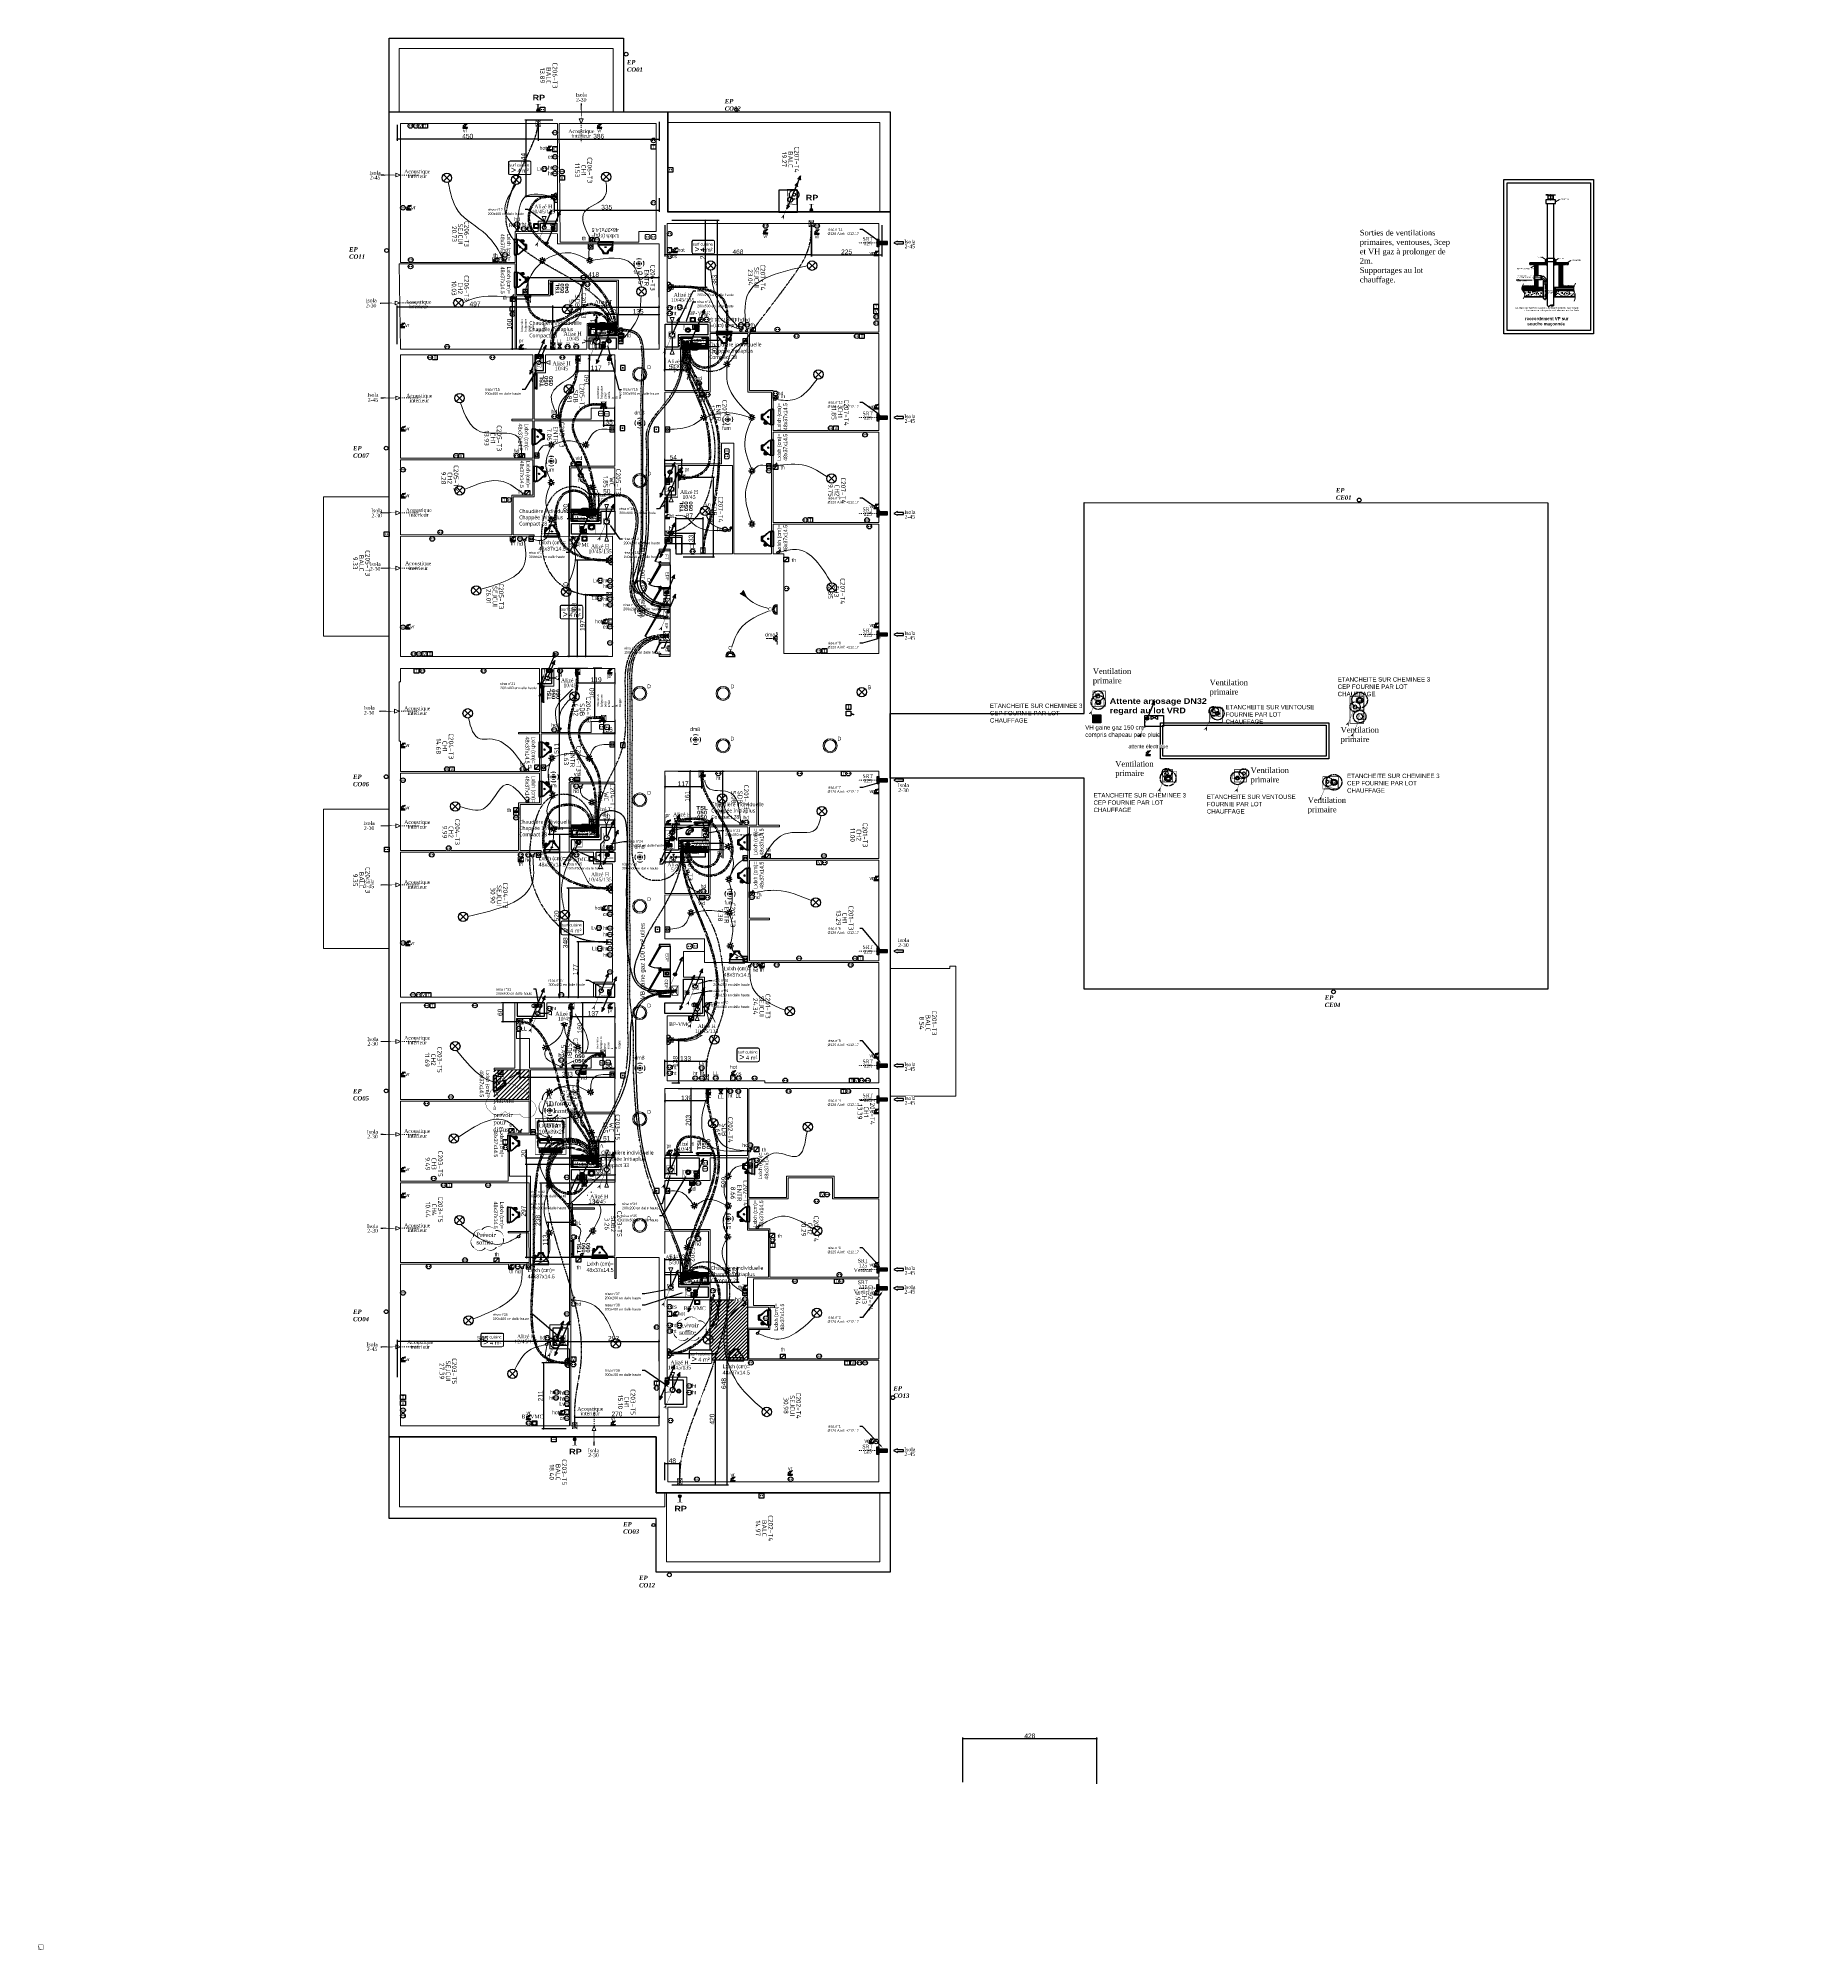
# Model space of a CAD drawing. Header units: millimetres. Extents: x 449410 to 506007, y -379864 to -318775.
import ezdxf
from ezdxf import colors
from ezdxf.entities.mleader import LeaderData, LeaderLine
from ezdxf.enums import TextEntityAlignment as Align
from ezdxf.math import Vec2, Vec3

# ---------------------------------------------------------------- set-up
doc = ezdxf.new("R2010")
doc.units = ezdxf.units.MM
doc.set_wipeout_variables(frame=1)
for name, pattern in [('ACAD_ISO02W100', [15, 12, -3]), ('ACAD_ISO03W100', [30, 12, -18]), ('AXES_D7', [4, 2.5, -0.5, 0.5, -0.5]), ('CONTINU', [0]), ('prelem_euev', [2, 1.25, -0.25, 0.25, -0.25]), ('prlm_ef', [0.165, 0.1, -0.065]), ('prlm_gaz', [36, 24, -3, 0, -3, 0, -3, 0, -3]), ('prlm_vmc', [0.282222, 0.141111, -0.141111])]:
    doc.linetypes.add(name, pattern=pattern)
for name, color, linetype, lineweight in [('_GAZELEC-BOITE INCORPO', 36, 'Continuous', 18), ('_GAZELEC-RESERVATION', 1, 'Continuous', 18), ('_GAZELEC-RESERVATION 2', 132, 'Continuous', 18)]:
    doc.layers.add(name, color=color, linetype=linetype, lineweight=lineweight)
for name, color, linetype in [('_GAZELEC-EAU CHAUDE', 1, 'Continuous'), ('GAZ-EU FLECHE', 42, 'Continuous'), ('GAZ-FLECHE VMC', 93, 'Continuous'), ('gaz-modifications', 30, 'Continuous'), ('prlm-CHAUFF', 30, 'Continuous'), ('prlm-CHAUFF-CONV', 20, 'Continuous'), ('prlm-EAU-CHU', 42, 'Continuous'), ('prlm-EAU-EF', 161, 'Continuous'), ('prlm-EAU-EPEXT', 145, 'Continuous'), ('prlm-EAU-EUEV', 25, 'Continuous'), ('prlm-ELEC-BT', 63, 'Continuous'), ('prlm-ELEC-CFA', 181, 'Continuous'), ('prlm-ELEC-CFO', 201, 'Continuous'), ('prlm-ELEC-SSI', 230, 'Continuous'), ('prlm-GAZ', 20, 'Continuous'), ('prlm-GT', 242, 'Continuous'), ('prlm-MOD', 64, 'Continuous'), ('prlm-MOD-PB', 123, 'Continuous'), ('prlm-TELECOM', 30, 'Continuous'), ('prlm-VMC', 93, 'Continuous')]:
    doc.layers.add(name, color=color, linetype=linetype)
doc.layers.add('prlm-xpoly', color=7, linetype='Continuous', plot=False)
doc.layers.add('prlm-ZEROPLOT', color=254, linetype='Continuous', plot=False)
doc.styles.add('Arial', font='arial.ttf')
doc.styles.add('ARIAL_NARROW', font='ARIALN.TTF', dxfattribs={"height": 15})
doc.styles.add('Geneva', font='arial.ttf')
doc.styles.add('Helvetica', font='arial.ttf')
doc.styles.add('prlm-chauff', font='trebucbi.ttf', dxfattribs={"height": 18})
doc.styles.add('prlm-chauff-rad', font='ariblk.ttf', dxfattribs={"height": 12})
doc.styles.add('prlm-COMIC', font='comic.ttf', dxfattribs={"height": 20})
doc.styles.add('prlm-eau-ef', font='ariblk.ttf', dxfattribs={"height": 18})
doc.styles.add('prlm-eau-ep', font='timesbi.ttf', dxfattribs={"height": 18})
doc.styles.add('prlm-eau-euev', font='pala.ttf', dxfattribs={"height": 18})
doc.styles.add('prlm-elec-cfa', font='comic.ttf', dxfattribs={"height": 12})
doc.styles.add('prlm-elec-cfo', font='comic.ttf', dxfattribs={"height": 12})
doc.styles.add('prlm-elec-ssi', font='comic.ttf', dxfattribs={"height": 12})
doc.styles.add('prlm-mod', font='cambriaz.ttf', dxfattribs={"height": 18})
doc.styles.add('prlm-sejc', font='arial.ttf', dxfattribs={"height": 20})
doc.styles.add('prlm-vmc', font='pala.ttf', dxfattribs={"height": 14})
doc.styles.add('prlm-xpoly', font='isocp.shx', dxfattribs={"height": 15})
doc.styles.get("Standard").update_dxf_attribs({"font": 'arial.ttf'})
doc.linetypes.add('ISOLATION', pattern='A,0.00254,-2.54,[134,ltypeshp.shx,S=2.54,R=0,X=-2.54,Y=0],-5.08,[134,ltypeshp.shx,S=2.54,R=180,X=2.54,Y=0],-2.54', length=10.16254)
doc.dimstyles.new('200', dxfattribs={"dimtxt": 150, "dimasz": 25, "dimexe": 50, "dimexo": 50, "dimgap": 20, "dimtad": 1, "dimdec": 0, "dimlfac": 0.1, "dimdsep": 46, "dimtxsty": 'Arial', "dimblk1": 'DOTBLANK', "dimblk2": 'DOTBLANK', "dimsah": 1, "dimcen": 25, "dimclrd": 5, "dimclre": 5, "dimadec": 0, "dimazin": 0, "dimtfac": 1, "dimtdec": 0, "dimtmove": 0, "dimatfit": 3, "dimldrblk": 'DOTBLANK', "dimfxl": 50, "dimtolj": 1, "dimtzin": 0, "dimarcsym": 0})
doc.dimstyles.new('IS', dxfattribs={"dimtxt": 10.122308, "dimasz": 5.007446, "dimexe": 2, "dimexo": 10, "dimgap": 0.03, "dimtad": 1, "dimdec": 1, "dimzin": 11, "dimtxsty": 'Helvetica', "dimblk": 'DOT', "dimcen": 0, "dimdle": 0.1, "dimazin": 0, "dimtfac": 0.8, "dimtdec": 1, "dimtix": 1, "dimtmove": 0, "dimatfit": 0, "dimldrblk": 'VW_FILLEDARROW', "dimfxl": 1, "dimfrac": 2, "dimtolj": 1, "dimtzin": 11, "dimarcsym": 0})

# ---------------------------------------------------------------- blocks, each defined once
blk = doc.blocks.new('xi.vanne')
at = {"layer": 'prlm-EAU-EF', "color": 0, "linetype": 'ByBlock', "lineweight": -2}
blk.add_lwpolyline([(6, 20), (0.3, 10.4), (0.3, 9.6), (6, 0), (-6, 0), (-0.3, 9.6), (-0.3, 10.4), (-6, 20)], close=True, dxfattribs=at)
blk = doc.blocks.new('xi.fum')
at = {"color": 0}
blk.add_wipeout([(-10.6, -10.6), (-15, 0), (-10.6, 10.6), (0, 15), (10.6, 10.6), (15, 0), (10.6, -10.6), (0, -15)], dxfattribs=at).dxf.layer = 'prlm-ELEC-SSI'
at = {"layer": 'prlm-ELEC-SSI', "color": 0}
for points in [[(-2.1, 2.1), (2.1, -2.1)], [(2.1, 2.1), (-2.1, -2.1)]]:
    blk.add_lwpolyline(points, dxfattribs=at)
blk.add_circle((0, 0), 3, dxfattribs=at)
at = {"layer": 'prlm-ELEC-SSI', "color": 0, "lineweight": 13}
for radius, start, end in [(16, 150, 210), (16, 60, 120), (8, 150, 210), (8, 60, 120), (8, 330, 30), (16, 330, 30), (16, 240, 300), (8, 240, 300)]:
    blk.add_arc((0, 0), radius, start, end, dxfattribs=at)
blk = doc.blocks.new('xi.EA-Ma')
at = {"layer": 'prlm-MOD-PB'}
blk.add_hatch(color=0, dxfattribs=at).paths.add_polyline_path([(-4.7, 0), (-4.7, -28), (4.6, -28), (4.6, 0)])
at = {"layer": 'prlm-VMC', "linetype": 'ByBlock'}
blk.add_hatch(color=0, dxfattribs=at).paths.add_polyline_path([(-12, 5.6), (12, 5.6), (12, 0), (-12, 0)])
at = {"layer": 'prlm-MOD-PB', "color": 0, "linetype": 'ByBlock', "lineweight": -2, "flags": 128}
blk.add_lwpolyline([(-4.7, 0), (-4.7, -28), (4.6, -28), (4.6, 0)], close=True, dxfattribs=at)
at = {"layer": 'prlm-VMC', "color": 0, "linetype": 'ByBlock', "flags": 128}
for points in [[(-12, 5.6), (12, 5.6), (12, 0), (-12, 0)], [(-3.1, -60.2), (-3.1, -79.5), (3.1, -79.5), (3.1, -60.2), (5.6, -60.2), (0, -47.7), (-5.6, -60.2)]]:
    blk.add_lwpolyline(points, close=True, dxfattribs=at)
at = {"layer": 'prlm-ZEROPLOT', "color": 250, "linetype": 'ACAD_ISO03W100', "lineweight": 0, "ltscale": 0.2}
blk.add_lwpolyline([(0, 5.6), (0, 65.6)], dxfattribs=at)
blk = doc.blocks.new('xi.epext')
at = {"layer": 'prlm-EAU-EPEXT', "color": 0, "linetype": 'ByBlock', "lineweight": -2}
blk.add_circle((0, 0), 5, dxfattribs=at)
blk = doc.blocks.new('A$C4AA626CF')
at = {"layer": 'prlm-MOD-PB'}
for points in [[(-45.1, 217.8), (-35.1, 217.8), (-35.1, 221.8), (-45.1, 221.8)], [(33.5, 217.8), (43.5, 217.8), (43.5, 221.8), (33.5, 221.8)]]:
    blk.add_hatch(color=0, dxfattribs=at).paths.add_polyline_path(points)
at = {"layer": 'prlm-MOD-PB', "lineweight": 13}
h = blk.add_hatch(dxfattribs=at)
h.set_pattern_fill('ANSI31', color=0, scale=0.5, style=0)
h.set_pattern_definition([(45, (-344.5665, 738.1797), (-1.122532, 1.122532), [])])
h.paths.add_polyline_path([(-45.1, 186.6), (-45.1, 186.6), (-45.1, 185.3), (-35.1, 185.3), (-35.1, 217.8), (-45.1, 217.8)])
h.paths.add_polyline_path([(-45.1, 147.8), (-35.1, 147.8), (-35.1, 171.8), (-45.1, 171.8), (-45.1, 170.6), (-45.1, 170.6)])
h.paths.add_polyline_path([(43.5, 186.5), (38.4, 186.2), (37.3, 184.5), (36.3, 186.2), (33.5, 186.5), (33.5, 148), (43.5, 148)])
h.paths.add_polyline_path([(43.5, 218), (33.5, 218), (33.5, 186.1), (36.3, 185.8), (37.3, 184.5), (38.4, 186.2), (43.5, 186.5)])
at = {"layer": 'prlm-MOD-PB'}
h = blk.add_hatch(color=0, dxfattribs=at)
edge = h.paths.add_edge_path()
edge.add_spline(control_points=[(80.3, 147.8), (80.3, 147.8), (80.4, 148.5), (80.5, 148.8)], knot_values=[13.340226, 13.340226, 13.340226, 13.340226, 14.376006, 14.376006, 14.376006, 14.376006], degree=3, periodic=0)
edge.add_line((80.5, 148.8), (44.5, 148.8))
edge.add_line((44.5, 148.8), (44.5, 157.8))
edge.add_line((44.5, 157.8), (43.5, 157.8))
edge.add_line((43.5, 157.8), (43.5, 147.8))
edge.add_line((43.5, 147.8), (80.3, 147.8))
edge = h.paths.add_edge_path()
edge.add_spline(control_points=[(-85.8, 148.8), (-85.8, 148.5), (-85.9, 148.1), (-86, 147.8)], knot_values=[11.371704, 11.371704, 11.371704, 11.371704, 12.418282, 12.418282, 12.418282, 12.418282], degree=3, periodic=0)
edge.add_line((-86, 147.8), (-45.1, 147.8))
edge.add_line((-45.1, 147.8), (-45.1, 157.8))
edge.add_line((-45.1, 157.8), (-46.1, 157.8))
edge.add_line((-46.1, 157.8), (-46.1, 148.8))
edge.add_line((-46.1, 148.8), (-85.8, 148.8))
at = {"layer": 'prlm-MOD-PB', "lineweight": 13}
h = blk.add_hatch(dxfattribs=at)
h.set_pattern_fill('AR-CONC', color=0, scale=0.1, style=0)
h.set_pattern_definition([(50, (-344.566, 738.18), (18.21847, -1.5939), [1.905, -20.955]), (355, (-344.566, 738.18), (-3.5243, 19.10566), [1.524, -16.764]), (100.451, (-343.048, 738.047), (14.69425, 17.51167), [1.619, -17.809]), (46.1842, (-344.566, 743.26), (27.1079, -4.2042), [2.8575, -31.4325]), (96.6356, (-342.308, 742.91), (23.7404, 24.7426), [2.4285, -26.7135]), (351.184, (-344.566, 743.26), (23.7405, 24.7425), [2.286, -25.146]), (21, (-342.026, 741.99), (15.1615, -10.22655), [1.905, -20.955]), (326, (-342.026, 741.99), (6.1802, 18.4188), [1.524, -16.764]), (71.4514, (-340.763, 741.138), (21.34165, 8.1923), [1.619, -17.809]), (37.5, (-344.5665, 738.18), (0.30886, 8.455504), [0, -16.5608, 0, -17.018, 0, -16.8275]), (7.5, (-344.5665, 738.18), (6.68197, 10.01806), [0, -9.7028, 0, -16.1798, 0, -6.4135]), (327.5, (-350.231, 738.18), (13.55906, -0.572874), [0, -6.35, 0, -19.812, 0, -26.289]), (317.5, (-352.771, 738.18), (14.81292, 2.54265), [0, -8.255, 0, -13.1572, 0, -18.669])])
edge = h.paths.add_edge_path()
edge.add_spline(control_points=[(-83.3, 137.8), (-81, 134.5), (-75.5, 128.4), (-77.2, 121.3), (-78.7, 117.8)], knot_values=[23.53148, 23.53148, 23.53148, 23.53148, 34.975654, 45.642857, 45.642857, 45.642857, 45.642857], degree=3, periodic=0)
edge.add_line((-78.7, 117.8), (-17.9, 117.8))
edge.add_line((-17.9, 117.8), (-17.9, 137.8))
edge.add_line((-17.9, 137.8), (-83.3, 137.8))
edge = h.paths.add_edge_path()
edge.add_spline(control_points=[(84.4, 117.8), (84.7, 120.2), (84.8, 126.9), (81.7, 133.6), (80.6, 137.8)], knot_values=[24.753741, 24.753741, 24.753741, 24.753741, 32.121761, 45.328113, 45.328113, 45.328113, 45.328113], degree=3, periodic=0)
edge.add_line((80.6, 137.8), (19.9, 137.8))
edge.add_line((19.9, 137.8), (19.9, 117.8))
edge.add_line((19.9, 117.8), (84.4, 117.8))
h.paths.add_polyline_path([(16, 137.8), (16, 117.8), (19.9, 117.8), (19.9, 137.8)])
h.paths.add_polyline_path([(-4, 117.8), (-4, 137.8), (-5.9, 137.8), (-5.9, 117.8)])
at = {"layer": 'prlm-MOD-PB', "ltscale": 0.01}
h = blk.add_hatch(dxfattribs=at)
h.set_pattern_fill('ANSI31', color=0, scale=5.6, style=0)
h.set_pattern_definition([(45, (-277.81906, 133.5033), (-0.4949747, 0.4949747), [])])
edge = h.paths.add_edge_path()
edge.add_spline(control_points=[(5.1, 90.6), (6.5, 91.5), (10.6, 93.5), (19.3, 91), (9.7, 86.4), (6.6, 89.3), (5.1, 90.6)], knot_values=[124.614562, 124.614562, 124.614562, 124.614562, 163.262561, 229.002539, 292.21435, 351.438584, 351.438584, 351.438584, 351.438584], degree=3, periodic=0)
at = {"layer": 'prlm-MOD-PB', "color": 0, "lineweight": 13}
for p, q in [((34.2, 429), (21.8, 421.8)), ((-57.5, 210.6), (-45.1, 217.8)), ((-20.4, 243.5), (-8, 236.3)), ((31, 240), (18.6, 232.9)), ((70.9, 234), (58.5, 226.8)), ((-85.4, 149.8), (-84.6, 149.5)), ((-85.3, 150.6), (-85.1, 150.1)), ((-85, 150.1), (-83.9, 150)), ((-84.7, 149.6), (-84.4, 148.9)), ((-84.1, 153.3), (-84.4, 153)), ((-84.4, 148.8), (-84.4, 148.8)), ((-83, 153.1), (-84.2, 153.2)), ((-83.2, 149.4), (-84.1, 149.3)), ((-84, 148.9), (-83.9, 149.3)), ((-83.9, 148.8), (-84, 148.9)), ((-83.9, 150.1), (-82.8, 150.9)), ((-83.4, 150.2), (-82.4, 151.2)), ((-83, 149.6), (-83.4, 150.2)), ((-81.9, 149.5), (-83.2, 149.6)), ((-81.9, 149.5), (-83.2, 149.6)), ((-82.5, 152.2), (-83, 153.1)), ((-82.9, 150.9), (-82.5, 152.2)), ((-81.9, 149.2), (-82.9, 149.4)), ((-82.5, 153), (-82.3, 152.5)), ((-82.1, 153.2), (-82.4, 153.1)), ((-82.4, 151.2), (-81.1, 151.2)), ((-82.3, 152.5), (-81.6, 153)), ((-81.8, 152.6), (-82.3, 152)), ((-82.3, 152), (-81.9, 151.4)), ((-81.6, 153), (-82.2, 153.2)), ((-82.1, 151.5), (-80.8, 151.3)), ((-80.9, 152.4), (-81.9, 152.6)), ((-81.8, 148.9), (-81.9, 149.2)), ((-81.9, 148.9), (-81.9, 148.8)), ((-81.6, 148.9), (-81.5, 148.8)), ((-80.5, 150.1), (-81.5, 149.6)), ((-81.5, 148.8), (-81.2, 149.6)), ((-81.3, 149.6), (-80.5, 149.8)), ((-81.2, 151.2), (-80.5, 150.8)), ((-80.4, 152), (-80.8, 152.4)), ((-80.7, 151.2), (-80.5, 151.6)), ((-80.5, 150.7), (-80.7, 150)), ((-80.4, 152.1), (-80.4, 151.1)), ((-80.4, 151.7), (-80.4, 152)), ((-80.4, 151), (-80, 150.1)), ((-80.4, 149.8), (-79.5, 149.5)), ((-79.1, 153.3), (-80.1, 152.3)), ((-79.9, 150.1), (-78.8, 150)), ((-79.6, 149.6), (-79.3, 148.9)), ((-79.3, 148.8), (-79.3, 148.8)), ((-77.9, 153.1), (-79.2, 153.2)), ((-78.1, 149.4), (-79, 149.3)), ((-78.9, 150.1), (-77.7, 150.9)), ((-78.9, 148.9), (-78.8, 149.3)), ((-78.8, 148.8), (-78.9, 148.9)), ((-78.3, 150.2), (-77.4, 151.2)), ((-77.9, 149.6), (-78.3, 150.2)), ((-76.8, 149.5), (-78.1, 149.6)), ((-76.8, 149.5), (-78.1, 149.6)), ((-77.4, 152.2), (-78, 153.1)), ((-77.8, 150.9), (-77.4, 152.2)), ((-76.8, 149.2), (-77.8, 149.4)), ((-77.5, 153), (-77.3, 152.5)), ((-77.4, 151.2), (-76, 151.2)), ((-77, 153.2), (-77.3, 153.1)), ((-76.7, 152.6), (-77.3, 152)), ((-77.3, 152), (-76.9, 151.4)), ((-77.2, 152.5), (-76.5, 153)), ((-76.5, 153), (-77.1, 153.2)), ((-77, 151.5), (-75.7, 151.3)), ((-76.8, 148.9), (-76.9, 148.8)), ((-75.8, 152.4), (-76.8, 152.6)), ((-76.8, 148.9), (-76.8, 149.2)), ((-76.5, 148.8), (-76.2, 149.6)), ((-76.5, 148.9), (-76.4, 148.8)), ((-75.4, 150.1), (-76.4, 149.6)), ((-76.2, 149.6), (-75.4, 149.8)), ((-76.1, 151.2), (-75.4, 150.8)), ((-75.3, 152), (-75.7, 152.4)), ((-75.6, 151.2), (-75.4, 151.6)), ((-75.4, 150.7), (-75.6, 150)), ((-75.3, 152.1), (-75.3, 151.1)), ((-75.3, 151.7), (-75.3, 152)), ((-75.3, 151), (-74.9, 150.1)), ((-75.3, 149.8), (-74.5, 149.5)), ((-74, 153.3), (-75.1, 152.3)), ((-74.8, 150.1), (-73.8, 150)), ((-74.5, 149.6), (-74.2, 148.9)), ((-74.3, 148.8), (-74.2, 148.8)), ((-72.9, 153.1), (-74.1, 153.2)), ((-73, 149.4), (-74, 149.3)), ((-73.9, 148.9), (-73.7, 149.3)), ((-73.8, 150.1), (-72.7, 150.9)), ((-73.8, 148.8), (-73.8, 148.9)), ((-73.2, 150.2), (-72.3, 151.2)), ((-72.8, 149.6), (-73.2, 150.2)), ((-71.7, 149.5), (-73, 149.6)), ((-71.7, 149.5), (-73, 149.6)), ((-72.3, 152.2), (-72.9, 153.1)), ((-72.7, 150.9), (-72.3, 152.2)), ((-71.7, 149.2), (-72.7, 149.4)), ((-72.4, 153), (-72.2, 152.5)), ((-71.9, 153.2), (-72.3, 153.1)), ((-72.3, 151.2), (-71, 151.2)), ((-72.2, 152.5), (-71.4, 153)), ((-71.7, 152.6), (-72.2, 152)), ((-72.2, 152), (-71.8, 151.4)), ((-71.4, 153), (-72, 153.2)), ((-71.9, 151.5), (-70.6, 151.3)), ((-70.7, 152.4), (-71.8, 152.6)), ((-71.7, 148.9), (-71.8, 148.8)), ((-71.7, 148.9), (-71.7, 149.2)), ((-70.3, 150.1), (-71.4, 149.6)), ((-71.4, 148.8), (-71.1, 149.6)), ((-71.4, 148.9), (-71.4, 148.8)), ((-71.2, 149.6), (-70.3, 149.8)), ((-71, 151.2), (-70.3, 150.8)), ((-70.2, 152), (-70.6, 152.4)), ((-70.6, 151.2), (-70.3, 151.6)), ((-70.3, 150.7), (-70.5, 150)), ((-70.2, 152.1), (-70.2, 151.1)), ((-70.2, 151.7), (-70.2, 152)), ((-70.2, 151), (-69.8, 150.1)), ((-70.2, 149.8), (-69.4, 149.5)), ((-68.9, 153.3), (-70, 152.3)), ((-69.8, 150.1), (-68.7, 150)), ((-69.4, 149.6), (-69.1, 148.9)), ((-69.2, 148.8), (-69.2, 148.8)), ((-67.8, 153.1), (-69, 153.2)), ((-67.9, 149.4), (-68.9, 149.3)), ((-68.8, 148.9), (-68.6, 149.3)), ((-68.7, 148.8), (-68.8, 148.9)), ((-68.7, 150.1), (-67.6, 150.9)), ((-68.1, 150.2), (-67.2, 151.2)), ((-67.8, 149.6), (-68.1, 150.2)), ((-66.7, 149.5), (-67.9, 149.6)), ((-66.7, 149.5), (-67.9, 149.6)), ((-67.3, 152.2), (-67.8, 153.1)), ((-67.6, 150.9), (-67.2, 152.2)), ((-66.6, 149.2), (-67.6, 149.4)), ((-67.3, 153), (-67.1, 152.5)), ((-66.8, 153.2), (-67.2, 153.1)), ((-67.2, 151.2), (-65.9, 151.2)), ((-67.1, 152.5), (-66.3, 153)), ((-66.6, 152.6), (-67.1, 152)), ((-67.1, 152), (-66.7, 151.4)), ((-66.3, 153), (-66.9, 153.2)), ((-66.8, 151.5), (-65.6, 151.3)), ((-65.7, 152.4), (-66.7, 152.6)), ((-66.6, 148.9), (-66.7, 148.8)), ((-66.6, 148.9), (-66.6, 149.2)), ((-65.2, 150.1), (-66.3, 149.6)), ((-66.3, 148.8), (-66, 149.6)), ((-66.3, 148.9), (-66.3, 148.8)), ((-66.1, 149.6), (-65.3, 149.8)), ((-65.9, 151.2), (-65.3, 150.8)), ((-65.1, 152), (-65.5, 152.4)), ((-65.5, 151.2), (-65.2, 151.6)), ((-65.2, 150.7), (-65.4, 150)), ((-65.1, 152.1), (-65.2, 151.1)), ((-65.2, 151.7), (-65.2, 152)), ((-65.2, 151), (-64.8, 150.1)), ((-65.1, 149.8), (-64.3, 149.5)), ((-63.8, 153.3), (-64.9, 152.3)), ((-64.7, 150.1), (-63.6, 150)), ((-64.4, 149.6), (-64, 148.9)), ((-64.1, 148.8), (-64.1, 148.8)), ((-62.7, 153.1), (-63.9, 153.2)), ((-62.8, 149.4), (-63.8, 149.3)), ((-63.7, 148.9), (-63.6, 149.3)), ((-63.6, 148.8), (-63.7, 148.9)), ((-63.6, 150.1), (-62.5, 150.9)), ((-63, 150.2), (-62.1, 151.2)), ((-62.7, 149.6), (-63, 150.2)), ((-61.6, 149.5), (-62.9, 149.6)), ((-61.6, 149.5), (-62.9, 149.6)), ((-62.2, 152.2), (-62.7, 153.1)), ((-62.6, 150.9), (-62.2, 152.2)), ((-61.6, 149.2), (-62.6, 149.4)), ((-62.2, 153), (-62, 152.5)), ((-61.8, 153.2), (-62.1, 153.1)), ((-62.1, 151.2), (-60.8, 151.2)), ((-62, 152.5), (-61.2, 153)), ((-61.5, 152.6), (-62, 152)), ((-62, 152), (-61.6, 151.4)), ((-61.3, 153), (-61.9, 153.2)), ((-61.8, 151.5), (-60.5, 151.3)), ((-60.6, 152.4), (-61.6, 152.6)), ((-61.5, 148.9), (-61.6, 149.2)), ((-61.5, 148.9), (-61.6, 148.8)), ((-61.3, 148.9), (-61.2, 148.8)), ((-60.1, 150.1), (-61.2, 149.6)), ((-61.2, 148.8), (-60.9, 149.6)), ((-61, 149.6), (-60.2, 149.8)), ((-60.8, 151.2), (-60.2, 150.8)), ((-60, 152), (-60.4, 152.4)), ((-60.4, 151.2), (-60.1, 151.6)), ((-60.1, 150.7), (-60.3, 150)), ((-60, 152.1), (-60.1, 151.1)), ((-60.1, 151.7), (-60.1, 152)), ((-60.1, 151), (-59.7, 150.1)), ((-60, 149.8), (-59.2, 149.5)), ((-58.7, 153.3), (-59.8, 152.3)), ((-59.6, 150.1), (-58.5, 150)), ((-59.3, 149.6), (-59, 148.9)), ((-59, 148.8), (-59, 148.8)), ((-57.6, 153.1), (-58.8, 153.2)), ((-57.8, 149.4), (-58.7, 149.3)), ((-58.6, 148.9), (-58.5, 149.3)), ((-58.5, 148.8), (-58.6, 148.9)), ((-58.5, 150.1), (-57.4, 150.9)), ((-58, 150.2), (-57, 151.2)), ((-57.6, 149.6), (-58, 150.2)), ((-56.5, 149.5), (-57.8, 149.6)), ((-56.5, 149.5), (-57.8, 149.6)), ((-57.1, 152.2), (-57.6, 153.1)), ((-57.5, 150.9), (-57.1, 152.2)), ((-56.5, 149.2), (-57.5, 149.4)), ((-57.1, 153), (-56.9, 152.5)), ((-56.7, 153.2), (-57, 153.1)), ((-57, 151.2), (-55.7, 151.2)), ((-56.9, 152.5), (-56.2, 153)), ((-56.4, 152.6), (-56.9, 152)), ((-56.9, 152), (-56.5, 151.4)), ((-56.2, 153), (-56.8, 153.2)), ((-56.7, 151.5), (-55.4, 151.3)), ((-55.5, 152.4), (-56.5, 152.6)), ((-56.4, 148.9), (-56.5, 149.2)), ((-56.5, 148.9), (-56.5, 148.8)), ((-56.2, 148.9), (-56.1, 148.8)), ((-55, 150.1), (-56.1, 149.6)), ((-56.1, 148.8), (-55.8, 149.6)), ((-55.9, 149.6), (-55.1, 149.8)), ((-55.8, 151.2), (-55.1, 150.8)), ((-55, 152), (-55.4, 152.4)), ((-55.3, 151.2), (-55.1, 151.6)), ((-55.1, 150.7), (-55.3, 150)), ((-55, 152.1), (-55, 151.1)), ((-55, 151.7), (-55, 152)), ((-55, 151), (-54.6, 150.1)), ((-55, 149.8), (-54.1, 149.5)), ((-53.7, 153.3), (-54.7, 152.3)), ((-54.5, 150.1), (-53.4, 150)), ((-54.2, 149.6), (-53.9, 148.9)), ((-53.9, 148.8), (-53.9, 148.8)), ((-52.5, 153.1), (-53.8, 153.2)), ((-52.7, 149.4), (-53.6, 149.3)), ((-53.5, 150.1), (-52.3, 150.9)), ((-53.5, 148.9), (-53.4, 149.3)), ((-53.4, 148.8), (-53.5, 148.9)), ((-52.9, 150.2), (-52, 151.2)), ((-52.5, 149.6), (-52.9, 150.2)), ((-51.4, 149.5), (-52.7, 149.6)), ((-51.4, 149.5), (-52.7, 149.6)), ((-52, 152.2), (-52.6, 153.1)), ((-52.4, 150.9), (-52, 152.2)), ((-51.4, 149.2), (-52.4, 149.4)), ((-52.1, 153), (-51.9, 152.5)), ((-52, 151.2), (-50.6, 151.2)), ((-51.6, 153.2), (-51.9, 153.1)), ((-51.3, 152.6), (-51.9, 152)), ((-51.9, 152), (-51.5, 151.4)), ((-51.8, 152.5), (-51.1, 153)), ((-51.1, 153), (-51.7, 153.2)), ((-51.6, 151.5), (-50.3, 151.3)), ((-51.4, 148.9), (-51.5, 148.8)), ((-50.4, 152.4), (-51.4, 152.6)), ((-51.4, 148.9), (-51.4, 149.2)), ((-51.1, 148.8), (-50.8, 149.6)), ((-51.1, 148.9), (-51, 148.8)), ((-50, 150.1), (-51, 149.6)), ((-50.8, 149.6), (-50, 149.8)), ((-50.7, 151.2), (-50, 150.8)), ((-49.9, 152), (-50.3, 152.4)), ((-50.2, 151.2), (-50, 151.6)), ((-50, 150.7), (-50.2, 150)), ((-49.9, 152.1), (-49.9, 151.1)), ((-49.9, 151.7), (-49.9, 152)), ((-49.9, 151), (-49.5, 150.1)), ((-49.9, 149.8), (-49.1, 149.5)), ((-48.6, 153.3), (-49.7, 152.3)), ((-49.4, 150.1), (-48.4, 150)), ((-49.1, 149.6), (-48.8, 148.9)), ((-48.9, 148.8), (-48.8, 148.8)), ((-47.5, 153.1), (-48.7, 153.2)), ((-47.6, 149.4), (-48.6, 149.3)), ((-48.5, 148.9), (-48.3, 149.3)), ((-48.4, 150.1), (-47.3, 150.9)), ((-48.4, 148.8), (-48.4, 148.9)), ((-47.8, 150.2), (-46.9, 151.2)), ((-47.4, 149.6), (-47.8, 150.2)), ((-46.3, 149.5), (-47.6, 149.6)), ((-46.3, 149.5), (-47.6, 149.6)), ((-46.9, 152.2), (-47.5, 153.1)), ((-47.3, 150.9), (-46.9, 152.2)), ((-46.3, 149.2), (-47.3, 149.4)), ((-47, 153), (-46.8, 152.5)), ((-46.5, 153.2), (-46.9, 153.1)), ((-46.9, 151.2), (-46.1, 151.2)), ((-46.8, 152.5), (-46.1, 152.9)), ((-46.3, 152.6), (-46.8, 152)), ((-46.8, 152), (-46.4, 151.4)), ((-46.1, 153), (-46.6, 153.2)), ((-46.5, 151.5), (-46.1, 151.4)), ((-46.1, 152.5), (-46.4, 152.6)), ((-46.3, 148.9), (-46.4, 148.8)), ((-46.3, 148.9), (-46.3, 149.2)), ((44.8, 152.2), (44.5, 152.7)), ((44.5, 151.1), (44.9, 152.2)), ((44.5, 150.7), (44.9, 151.2)), ((44.5, 150.9), (44.5, 150.9)), ((45.4, 149.5), (44.5, 149.5)), ((45.4, 149.5), (44.5, 149.5)), ((45.4, 149.2), (44.5, 149.4)), ((44.8, 153), (45, 152.5)), ((45.3, 153.2), (44.9, 153.1)), ((44.9, 151.2), (46.2, 151.2)), ((45, 152.5), (45.8, 153)), ((45.5, 152.6), (45, 152)), ((45, 152), (45.4, 151.4)), ((45.7, 153), (45.1, 153.2)), ((45.2, 151.5), (46.5, 151.3)), ((46.4, 152.4), (45.4, 152.6)), ((45.5, 148.9), (45.4, 149.2)), ((45.4, 148.8), (45.4, 148.8)), ((45.7, 148.9), (45.8, 148.8)), ((46.9, 150.1), (45.8, 149.6)), ((45.8, 148.8), (46.1, 149.5)), ((46, 149.6), (46.8, 149.8)), ((46.2, 151.2), (46.8, 150.7)), ((46.9, 152), (46.5, 152.4)), ((46.6, 151.2), (46.8, 151.6)), ((46.9, 150.7), (46.7, 150)), ((47, 152.2), (46.9, 151.1)), ((46.9, 151.7), (46.9, 152)), ((46.9, 151.1), (47.3, 150.1)), ((47, 149.8), (47.8, 149.5)), ((48.3, 153.3), (47.2, 152.3)), ((47.4, 150.1), (48.5, 150)), ((47.7, 149.5), (48, 148.9)), ((48, 148.8), (48, 148.8)), ((49.4, 153.1), (48.2, 153.2)), ((49.2, 149.4), (48.3, 149.3)), ((48.4, 148.9), (48.5, 149.3)), ((48.5, 148.8), (48.4, 148.9)), ((48.5, 150.1), (49.6, 150.9)), ((49, 150.2), (50, 151.2)), ((49.4, 149.6), (49, 150.2)), ((50.5, 149.5), (49.2, 149.6)), ((50.5, 149.5), (49.2, 149.6)), ((49.9, 152.2), (49.4, 153.1)), ((49.5, 150.9), (49.9, 152.2)), ((50.5, 149.2), (49.5, 149.4)), ((49.9, 153), (50.1, 152.5)), ((50.3, 153.2), (50, 153.1)), ((50, 151.2), (51.3, 151.2)), ((50.1, 152.5), (50.8, 153)), ((50.6, 152.6), (50.1, 152)), ((50.1, 152), (50.5, 151.4)), ((50.8, 153), (50.2, 153.2)), ((50.3, 151.5), (51.6, 151.3)), ((51.5, 152.4), (50.5, 152.6)), ((50.6, 148.9), (50.5, 149.2)), ((50.5, 148.8), (50.5, 148.8)), ((50.8, 148.8), (51.2, 149.5)), ((50.8, 148.9), (50.9, 148.8)), ((52, 150.1), (50.9, 149.6)), ((51.1, 149.6), (51.9, 149.8)), ((51.3, 151.2), (51.9, 150.7)), ((52, 152), (51.6, 152.4)), ((51.7, 151.2), (51.9, 151.6)), ((51.9, 150.7), (51.7, 150)), ((52, 152.2), (52, 151.1)), ((52, 151.7), (52, 152)), ((52, 151.1), (52.4, 150.1)), ((52, 149.8), (52.8, 149.5)), ((53.3, 153.3), (52.3, 152.3)), ((52.5, 150.1), (53.6, 150)), ((52.8, 149.5), (53.1, 148.9)), ((53.1, 148.8), (53.1, 148.8)), ((54.5, 153.1), (53.2, 153.2)), ((54.3, 149.4), (53.4, 149.3)), ((53.5, 150.1), (54.7, 150.9)), ((53.5, 148.9), (53.6, 149.3)), ((53.6, 148.8), (53.5, 148.9)), ((54.1, 150.2), (55, 151.2)), ((54.5, 149.6), (54.1, 150.2)), ((55.6, 149.5), (54.3, 149.6)), ((55.6, 149.5), (54.3, 149.6)), ((55, 152.2), (54.4, 153.1)), ((54.6, 150.9), (55, 152.2)), ((55.6, 149.2), (54.6, 149.4)), ((54.9, 153), (55.1, 152.5)), ((55, 151.2), (56.4, 151.2)), ((55.4, 153.2), (55.1, 153.1)), ((55.7, 152.6), (55.1, 152)), ((55.1, 152), (55.6, 151.4)), ((55.2, 152.5), (55.9, 153)), ((55.9, 153), (55.3, 153.2)), ((55.4, 151.5), (56.7, 151.3)), ((55.6, 148.8), (55.5, 148.8)), ((56.6, 152.4), (55.6, 152.6)), ((55.6, 148.9), (55.6, 149.2)), ((55.9, 148.8), (56.2, 149.5)), ((55.9, 148.9), (56, 148.8)), ((57.1, 150.1), (56, 149.6)), ((56.2, 149.6), (57, 149.8)), ((56.3, 151.2), (57, 150.7)), ((57.1, 152), (56.7, 152.4)), ((56.8, 151.2), (57, 151.6)), ((57, 150.7), (56.8, 150)), ((57.1, 152.2), (57.1, 151.1)), ((57.1, 151.7), (57.1, 152)), ((57.1, 151.1), (57.5, 150.1)), ((57.1, 149.8), (57.9, 149.5)), ((58.4, 153.3), (57.4, 152.3)), ((57.6, 150.1), (58.6, 150)), ((57.9, 149.5), (58.2, 148.9)), ((58.1, 148.8), (58.1, 148.8)), ((59.5, 153.1), (58.3, 153.2)), ((59.4, 149.4), (58.4, 149.3)), ((58.5, 148.9), (58.7, 149.3)), ((58.6, 150.1), (59.7, 150.9)), ((58.6, 148.8), (58.6, 148.9)), ((59.2, 150.2), (60.1, 151.2)), ((59.6, 149.6), (59.2, 150.2)), ((60.7, 149.5), (59.4, 149.6)), ((60.7, 149.5), (59.4, 149.6)), ((60.1, 152.2), (59.5, 153.1)), ((59.7, 150.9), (60.1, 152.2)), ((60.7, 149.2), (59.7, 149.4)), ((60, 153), (60.2, 152.5)), ((60.5, 153.2), (60.1, 153.1)), ((60.1, 151.2), (61.4, 151.2)), ((60.2, 152.5), (61, 153)), ((60.7, 152.6), (60.2, 152)), ((60.2, 152), (60.6, 151.4)), ((61, 153), (60.4, 153.2)), ((60.5, 151.5), (61.8, 151.3)), ((61.7, 152.4), (60.6, 152.6)), ((60.7, 148.8), (60.6, 148.8)), ((60.7, 148.9), (60.7, 149.2)), ((61, 148.8), (61.3, 149.5)), ((61, 148.9), (61, 148.8)), ((62.1, 150.1), (61.1, 149.6)), ((61.2, 149.6), (62.1, 149.8)), ((61.4, 151.2), (62.1, 150.7)), ((62.2, 152), (61.8, 152.4)), ((61.8, 151.2), (62.1, 151.6)), ((62.1, 150.7), (61.9, 150)), ((62.1, 151.1), (62.5, 150.1)), ((62.2, 152.2), (62.2, 151.1)), ((62.2, 151.7), (62.2, 152)), ((62.2, 149.8), (63, 149.5)), ((63.5, 153.3), (62.5, 152.3)), ((62.6, 150.1), (63.7, 150)), ((63, 149.5), (63.3, 148.9)), ((64.6, 153.1), (63.4, 153.2)), ((64.5, 149.4), (63.5, 149.3)), ((63.6, 148.9), (63.8, 149.3)), ((63.7, 148.8), (63.6, 148.9)), ((63.7, 150.1), (64.8, 150.9)), ((64.3, 150.2), (65.2, 151.2)), ((64.6, 149.6), (64.3, 150.2)), ((65.7, 149.5), (64.5, 149.6)), ((65.7, 149.5), (64.5, 149.6)), ((65.2, 152.2), (64.6, 153.1)), ((65.8, 149.2), (64.7, 149.4)), ((64.8, 150.9), (65.2, 152.2)), ((65.1, 153), (65.3, 152.5)), ((65.6, 153.2), (65.2, 153.1)), ((65.2, 151.2), (66.5, 151.2)), ((65.3, 152.5), (66.1, 153)), ((65.8, 152.6), (65.3, 152)), ((65.3, 152), (65.7, 151.4)), ((66.1, 153), (65.5, 153.2)), ((65.6, 151.5), (66.8, 151.3)), ((66.7, 152.4), (65.7, 152.6)), ((65.8, 148.8), (65.7, 148.8)), ((65.8, 148.9), (65.8, 149.2)), ((67.2, 150.1), (66.1, 149.6)), ((66.1, 148.8), (66.4, 149.5)), ((66.1, 148.9), (66.1, 148.8)), ((66.3, 149.6), (67.1, 149.8)), ((66.5, 151.2), (67.2, 150.7)), ((67.3, 152), (66.9, 152.4)), ((66.9, 151.2), (67.2, 151.6)), ((67.2, 150.7), (67, 150)), ((67.3, 152.2), (67.2, 151.1)), ((67.2, 151.7), (67.2, 152)), ((67.2, 151.1), (67.6, 150.1)), ((67.3, 149.8), (68.1, 149.5)), ((68.6, 153.3), (67.5, 152.3)), ((67.7, 150.1), (68.8, 150)), ((68.1, 149.5), (68.4, 148.9)), ((69.7, 153.1), (68.5, 153.2)), ((69.6, 149.4), (68.6, 149.3)), ((68.7, 148.9), (68.8, 149.3)), ((68.8, 148.8), (68.7, 148.9)), ((68.8, 150.1), (69.9, 150.9)), ((69.4, 150.2), (70.3, 151.2)), ((69.7, 149.6), (69.4, 150.2)), ((70.8, 149.5), (69.6, 149.6)), ((70.8, 149.5), (69.6, 149.6)), ((70.2, 152.2), (69.7, 153.1)), ((69.8, 150.9), (70.3, 152.2)), ((70.8, 149.2), (69.8, 149.4)), ((70.2, 153), (70.4, 152.5)), ((70.7, 153.2), (70.3, 153.1)), ((70.3, 151.2), (71.6, 151.2)), ((70.4, 152.5), (71.2, 153)), ((70.9, 152.6), (70.4, 152)), ((70.4, 152), (70.8, 151.4)), ((71.1, 153), (70.5, 153.2)), ((70.7, 151.5), (71.9, 151.3)), ((71.8, 152.4), (70.8, 152.6)), ((70.9, 148.9), (70.8, 149.2)), ((70.8, 148.8), (70.8, 148.8)), ((71.1, 148.9), (71.2, 148.8)), ((72.3, 150.1), (71.2, 149.6)), ((71.2, 148.8), (71.5, 149.5)), ((71.4, 149.6), (72.2, 149.8)), ((71.6, 151.2), (72.2, 150.7)), ((72.3, 152), (71.9, 152.4)), ((72, 151.2), (72.2, 151.6)), ((72.3, 150.7), (72.1, 150)), ((72.4, 152.2), (72.3, 151.1)), ((72.3, 151.7), (72.3, 152)), ((72.3, 151.1), (72.7, 150.1)), ((72.4, 149.8), (73.2, 149.5)), ((73.7, 153.3), (72.6, 152.3)), ((72.8, 150.1), (73.9, 150)), ((73.1, 149.5), (73.4, 148.9)), ((74.8, 153.1), (73.6, 153.2)), ((74.6, 149.4), (73.7, 149.3)), ((73.8, 148.9), (73.9, 149.3)), ((73.9, 148.8), (73.8, 148.9)), ((73.9, 150.1), (75, 150.9)), ((74.4, 150.2), (75.4, 151.2)), ((74.8, 149.6), (74.4, 150.2)), ((75.9, 149.5), (74.6, 149.6)), ((75.9, 149.5), (74.6, 149.6)), ((75.3, 152.2), (74.8, 153.1)), ((74.9, 150.9), (75.3, 152.2)), ((75.9, 149.2), (74.9, 149.4)), ((75.3, 153), (75.5, 152.5)), ((75.7, 153.2), (75.4, 153.1)), ((75.4, 151.2), (76.7, 151.2)), ((75.5, 152.5), (76.2, 153)), ((76, 152.6), (75.5, 152)), ((75.5, 152), (75.9, 151.4)), ((76.2, 153), (75.6, 153.2)), ((75.7, 151.5), (77, 151.3)), ((76.9, 152.4), (75.9, 152.6)), ((76, 148.9), (75.9, 149.2)), ((75.9, 148.8), (75.9, 148.8)), ((76.2, 148.8), (76.6, 149.5)), ((76.2, 148.9), (76.3, 148.8)), ((77.4, 150.1), (76.3, 149.6)), ((76.5, 149.6), (77.3, 149.8)), ((76.7, 151.2), (77.3, 150.7)), ((77.4, 152), (77, 152.4)), ((77.1, 151.2), (77.3, 151.6)), ((77.3, 150.7), (77.1, 150)), ((77.4, 152.2), (77.4, 151.1)), ((77.4, 151.7), (77.4, 152)), ((77.4, 151.1), (77.8, 150.1)), ((77.4, 149.8), (78.2, 149.5)), ((78.7, 153.3), (77.7, 152.3)), ((77.9, 150.1), (79, 150)), ((78.2, 149.5), (78.5, 148.9)), ((79.9, 153.1), (78.6, 153.2)), ((79.7, 149.4), (78.8, 149.3)), ((78.9, 150.1), (80.1, 150.9)), ((78.9, 148.9), (79, 149.3)), ((79, 148.8), (78.9, 148.9)), ((79.5, 150.2), (80.4, 151.2)), ((79.9, 149.6), (79.5, 150.2)), ((80.6, 149.5), (79.7, 149.6)), ((80.6, 149.5), (79.7, 149.6)), ((80.4, 152.2), (79.8, 153.1)), ((80, 150.9), (80.4, 152.2)), ((80.6, 149.3), (80, 149.4)), ((80.3, 153), (80.5, 152.5)), ((80.4, 151.2), (81.1, 151.2)), ((80.8, 153.2), (80.5, 153.1)), ((81.1, 152.6), (80.5, 152)), ((80.5, 152), (81, 151.4)), ((80.6, 152.5), (81.3, 153)), ((81.3, 153), (80.7, 153.2)), ((80.8, 151.5), (81.2, 151.4)), ((81.5, 152.5), (81, 152.6))]:
    blk.add_line(p, q, dxfattribs=at)
at = {"layer": 'prlm-MOD-PB', "color": 0, "lineweight": 50}
for p, q in [((-45.2, 186.6), (-47.1, 184.7)), ((-47.1, 184.7), (-47, 184.3)), ((-45.1, 183.8), (-47.1, 181.8)), ((-47.1, 181.8), (-47, 181.4)), ((-45.1, 181), (-47.1, 179)), ((-47.1, 179), (-47, 178.6)), ((-45.1, 178.2), (-47.1, 176.2)), ((-47.1, 176.2), (-47, 175.8)), ((-45.1, 175.3), (-47.1, 173.3)), ((-47.1, 173.3), (-47, 173)), ((-45.1, 172.5), (-47, 170.6)), ((-47, 170.6), (-46.9, 170.2))]:
    blk.add_line(p, q, dxfattribs=at)
at = {"layer": 'prlm-MOD-PB', "color": 0, "lineweight": 35}
for p, q in [((-45.1, 184.8), (-45.1, 217.8)), ((-45.1, 185.3), (-35.1, 185.3)), ((-35.1, 184.8), (-35.1, 217.8)), ((33.5, 186.7), (33.5, 217.8)), ((33.5, 147.8), (33.5, 186.7)), ((43.5, 186.7), (43.5, 217.8)), ((43.5, 147.8), (43.5, 186.7)), ((-86, 147.8), (-16.9, 147.8)), ((-83.3, 137.8), (-16.9, 137.8)), ((-45.1, 147.8), (-45.1, 172.3)), ((-45.1, 171.8), (-35.1, 171.8)), ((-35.1, 147.8), (-35.1, 172.3)), ((-17.9, 147.8), (-17.9, 117.8)), ((-6.9, 147.8), (-4, 147.8)), ((-6.9, 137.8), (-4, 137.8)), ((-5.9, 147.8), (-5.9, 117.8)), ((16, 147.8), (20.9, 147.8)), ((16, 137.8), (20.9, 137.8)), ((19.9, 147.8), (19.9, 117.8)), ((20.9, 147.8), (80.3, 147.8)), ((20.9, 137.8), (80.6, 137.8)), ((-78.7, 117.8), (-16.9, 117.8)), ((-6.9, 117.8), (-4, 117.8)), ((16, 117.8), (20.9, 117.8)), ((20.9, 117.8), (84.4, 117.8))]:
    blk.add_line(p, q, dxfattribs=at)
at = {"layer": 'prlm-MOD-PB', "color": 0}
for p, q in [((-21.9, 183.6), (-24.1, 184.8)), ((-24.1, 172.3), (-24.1, 184.8)), ((-21.9, 173.6), (-21.9, 183.6)), ((-21.9, 173.6), (-24.1, 172.3)), ((-16.9, 168.6), (-18.1, 166.4)), ((-18.1, 166.4), (-18.1, 159.9)), ((-18.1, 166.4), (-5.6, 166.4)), ((-18.1, 159.9), (-5.6, 159.9)), ((-16.9, 168.6), (-6.9, 168.6)), ((-6.9, 168.6), (-5.6, 166.4)), ((-5.6, 159.9), (-5.6, 166.4)), ((62.6, 153.1), (61.9, 153.1))]:
    blk.add_line(p, q, dxfattribs=at)
at = {"layer": 'prlm-MOD-PB', "color": 0, "lineweight": 13, "ltscale": 0.01}
blk.add_line((-103.9, 171.7), (-52.7, 171.7), dxfattribs=at)
at = {"layer": 'prlm-MOD-PB', "color": 0}
for points in [[(-143.2, 492.5), (143.2, 492.5), (143.2, 0), (-143.2, 0)], [(-132.7, 482), (132.7, 482), (132.7, 10.5), (-132.7, 10.5)]]:
    blk.add_lwpolyline(points, close=True, dxfattribs=at)
at = {"layer": 'prlm-MOD-PB', "color": 0, "ltscale": 0.01}
for points in [[(-2.2, 444.4), (-9.5, 444.4), (14.1, 444.4), (21.8, 444.4)], [(-2.2, 427.6), (-2.2, 444.4)], [(6.8, 444.4), (5.3, 444.4), (5.3, 427.6), (6.8, 427.6)], [(6.8, 427.6), (6.8, 444.4)], [(14.1, 427.6), (14.1, 444.4)], [(-4, 416), (16, 416)], [(-12, 230.6), (-4, 242)], [(-12, 230.6), (24, 230.6)], [(-6.6, 228.4), (-6.6, 235.1), (-6.6, 217.1)], [(-4, 242), (16, 242)], [(16, 242), (24, 230.6)], [(18.6, 228.4), (18.6, 235.1), (18.6, 218.3)]]:
    blk.add_lwpolyline(points, dxfattribs=at)
for points in [[(-9.5, 416), (21.8, 416), (21.8, 427.6), (-9.5, 427.6)], [(-2.2, 441.6), (14.1, 441.6), (14.1, 430.5), (-2.2, 430.5)]]:
    blk.add_lwpolyline(points, close=True, dxfattribs=at)
at = {"layer": 'prlm-MOD-PB', "color": 0}
for points in [[(-4, 90.6), (-4, 416)], [(16, 90.6), (16, 416)], [(-45.1, 217.8), (-35.1, 217.8), (-35.1, 221.8), (-45.1, 221.8), (-45.1, 217.8)], [(-24.1, 184.8), (-45.1, 184.8)], [(33.5, 217.8), (43.5, 217.8), (43.5, 221.8), (33.5, 221.8), (33.5, 217.8)], [(-45.1, 157.8), (-46.1, 157.8), (-46.1, 148.8), (-85.8, 148.8)], [(-24.1, 172.3), (-45.1, 172.3)], [(-16.9, 112.9), (-16.9, 159.9)], [(-6.9, 112.9), (-6.9, 159.9)], [(43.5, 157.8), (44.5, 157.8), (44.5, 148.8), (80.5, 148.8)]]:
    blk.add_lwpolyline(points, dxfattribs=at)
at = {"layer": 'prlm-MOD-PB', "color": 0, "lineweight": 35}
for points in [[(-60.1, 226.8), (-60.1, 221.8), (-55.1, 221.8), (-53.7, 223.2), (-52.3, 221.8), (-4, 221.8)], [(-4, 226.8), (-60.1, 226.8)], [(16, 221.8), (53.8, 221.8), (55.2, 223.2), (56.6, 221.8), (61.6, 221.8), (61.6, 226.8), (16, 226.8)]]:
    blk.add_lwpolyline(points, dxfattribs=at)
at = {"layer": 'prlm-MOD-PB', "color": 0, "lineweight": 13}
blk.add_lwpolyline([(-47.1, 170.6), (-47.1, 186.6), (-45.1, 186.6), (-45.1, 170.6), (-47.1, 170.6)], dxfattribs=at)
at = {"layer": 'prlm-MOD-PB', "color": 0}
for points in [[(-6.9, 168.6), (-6.9, 168.6, 0.414214), (-21.9, 183.6)], [(-16.9, 168.6, 0.414214), (-21.9, 173.6)]]:
    blk.add_lwpolyline(points, format="xyb", dxfattribs=at)
at = {"layer": 'prlm-MOD-PB', "color": 0, "linetype": 'ISOLATION', "ltscale": 0.5}
for points in [[(-17.9, 142.8), (-85.8, 142.8)], [(-4, 142.8), (-5.4, 142.8)], [(19.5, 142.8), (16, 142.8)], [(21.9, 142.8), (79.8, 142.8)]]:
    blk.add_lwpolyline(points, dxfattribs=at)
at = {"layer": 'prlm-MOD-PB', "color": 0, "linetype": 'AXES_D7', "lineweight": 9, "ltscale": 3}
blk.add_lwpolyline([(-11.9, 107.4), (-11.9, 168.6, 0.414214), (-21.9, 178.6), (-49, 178.6)], format="xyb", dxfattribs=at)
at = {"layer": 'prlm-MOD-PB', "color": 0, "lineweight": 13}
for points in [[(-81, 160), (-85.7, 142.6), (-77.2, 127.9), (-81.6, 111.6)], [(85.3, 161.7), (79.9, 141.5), (84.4, 125), (81.2, 104.5)]]:
    blk.add_spline(points, degree=3, dxfattribs=at)
at = {"layer": 'prlm-MOD-PB', "color": 0}
for points in [[(-16.9, 112.9), (-14.5, 110.5), (-7.9, 114), (-6.9, 112.9), (-10.4, 110.8), (-11.8, 112.2)], [(-4, 90.6), (-2.1, 87.6), (9.7, 92.5), (16, 90.6), (10.3, 87.9), (5.1, 90.6)]]:
    blk.add_spline(points, degree=3, dxfattribs=at)
at = {"layer": 'prlm-MOD-PB', "color": 0, "style": 'ARIAL_NARROW'}
for s, height, p in [('Sortie terminale ', 3, (35.4, 430.5)), ('Collerette', 3, (-35.7, 245)), ("joint d'étanchéité (type Compriband)", 3, (-101.6, 207.9)), ('grille (type Aldes AR 637)', 3, (-101, 184.5)), ('Fourreau', 3, (32.2, 241.5)), ('dalette amovible', 3, (72.1, 235.5)), ('+ réduction %%C125 / %%C100 (ou 110)', 3, (-104, 179.5)), ('+ coude', 3, (-104, 174.5)), ('au lot Plomberie', 3, (-101, 169.5)), ('- Percement dans les parois verticales aux lots Plomberie ', 5, (-78, 74.8))]:
    blk.add_text(s, height=height, dxfattribs=at).set_placement(p, align=Align.MIDDLE_LEFT)
blk.add_text('- Carottage ou réservation au lot Gros Oeuvre compris regarnissage', height=5, dxfattribs=at).set_placement((94.9, 82.8), align=Align.MIDDLE_RIGHT)
at = {"layer": 'prlm-MOD-PB', "color": 0, "ltscale": 0.01, "attachment_point": 5}
for s, insert, char_height, width, style in [('{\\fArial Narrow|b1|i0|c0|p34;VP}', (-11.9, 121.3), 5, 110.936, 'ARIAL_NARROW'), ('{\\fArial Narrow|b1|i0|c0|p34;Conduit\\P3 CEP}', (6.2, 134.5), 4, 21.609, 'ARIAL_NARROW'), ('{\\fComic Sans MS|b1|i0|c0|p66; raccordement VP sur souche maçonnée}', (-8.4, 38.5), 10, 170.61, 'prlm-COMIC')]:
    blk.add_mtext(s, dxfattribs=dict(at, insert=insert, char_height=char_height, width=width, style=style))
blk = doc.blocks.new('xi.ventvert')
at = {"layer": 'prlm-CHAUFF', "ltscale": 50}
for radius in [6.25, 4]:
    blk.add_circle((0, 0), radius, dxfattribs=at)
blk = doc.blocks.new('xi.tsl-050-050')
at = {"layer": 'prlm-CHAUFF-CONV', "linetype": 'ByBlock', "lineweight": -2}
h = blk.add_hatch(color=0, dxfattribs=at)
edge = h.paths.add_edge_path()
edge.add_arc((-23.5, 7.5), 1.5, 0, 360)
edge = h.paths.add_edge_path(flags=17)
edge.add_arc((-23.5, 7.5), 1, 0, 360)
edge = h.paths.add_edge_path()
edge.add_arc((23.5, 7.5), 1.5, 0, 360)
edge = h.paths.add_edge_path(flags=17)
edge.add_arc((23.5, 7.5), 1, 0, 360)
at = {"layer": 'prlm-CHAUFF-CONV', "color": 0, "linetype": 'ByBlock', "lineweight": -2, "flags": 128}
for points in [[(23.5, 9), (-23.5, 9)], [(23.5, 6), (-23.5, 6)]]:
    blk.add_lwpolyline(points, dxfattribs=at)
at = {"layer": 'prlm-CHAUFF-CONV', "color": 0, "linetype": 'ByBlock', "lineweight": -2}
for points in [[(-19.7, 0), (-22.3, 0), (-22.3, 6), (-19.7, 6)], [(19.7, 0), (22.3, 0), (22.3, 6), (19.7, 6)]]:
    blk.add_lwpolyline(points, close=True, dxfattribs=at)
for centre, radius in [((-23.5, 7.5), 1.5), ((-23.5, 7.5), 1), ((23.5, 7.5), 1.5), ((23.5, 7.5), 1)]:
    blk.add_circle(centre, radius, dxfattribs=at)
at = {"layer": 'prlm-ZEROPLOT', "linetype": 'ByBlock', "lineweight": -2, "flags": 128}
blk.add_lwpolyline([(-21, 0), (21, 0)], dxfattribs=at)
blk = doc.blocks.new('xi.be')
at = {"layer": 'prlm-VMC', "color": 0, "linetype": 'ByBlock', "lineweight": 5, "flags": 128}
blk.add_lwpolyline([(-6.2, -15), (6.2, -15), (0, 0)], close=True, dxfattribs=at)
at = {"layer": 'prlm-VMC', "color": 0, "linetype": 'ByBlock', "lineweight": 5}
blk.add_solid([(0, -1), (5.2, -14), (-5.2, -14), (0, -1)], dxfattribs=at)
blk = doc.blocks.new('xi.EA')
at = {"layer": 'prlm-VMC', "color": 0, "linetype": 'ByBlock', "lineweight": 5, "flags": 128}
blk.add_lwpolyline([(-6.2, -15), (6.2, -15), (0, 0)], close=True, dxfattribs=at)
at = {"layer": 'prlm-VMC', "color": 0, "linetype": 'ByBlock', "lineweight": -2, "flags": 128}
blk.add_lwpolyline([(0, -15, 1, 4, 0), (0, -63.6, 1, 1, 0)], format="xyseb", dxfattribs=at)
at = {"layer": 'prlm-VMC', "color": 0, "linetype": 'ByBlock', "lineweight": 5}
blk.add_solid([(0, 0), (6.2, -15), (-6.2, -15), (0, 0)], dxfattribs=at)
at = {"layer": 'prlm-ZEROPLOT', "color": 250, "linetype": 'ACAD_ISO03W100', "lineweight": 0, "ltscale": 0.2}
blk.add_lwpolyline([(0, 0), (0, 60)], dxfattribs=at)
blk = doc.blocks.new('xi.cceu1')
at = {"layer": 'prlm-EAU-CHU', "color": 0, "lineweight": 13}
for p, q in [((-7.2, -13.1), (-7, -13)), ((-7.2, -13.1), (-7.1, -14.7)), ((-6.8, -12.1), (-7, -12.2)), ((-7, -12.2), (-7, -13)), ((-4.3, -6.8), (-6.8, -8.9)), ((-6.8, -8.9), (-6.8, -12.1)), ((-4.9, -7.3), (-4.9, -4.1)), ((6.8, -8.9), (4.3, -6.8)), ((4.9, -4.1), (4.9, -7.3)), ((6.8, -12.1), (6.8, -8.9)), ((7, -12.2), (6.8, -12.1)), ((6.9, -13), (7.2, -13.1)), ((7, -13), (7, -12.2)), ((7.1, -14.7), (7.2, -13.1))]:
    blk.add_line(p, q, dxfattribs=at)
for radius in [6.36, 4.67]:
    blk.add_circle((0, 0), radius, dxfattribs=at)
for centre, radius, start, end in [((0, -119.6), 106.8, 86.28096, 93.74771), ((0, -87.2), 78.6, 84.99745, 95.00255), ((-0.7, -11.7), 6.05, 106.13317, 126.55417), ((0.7, -11.7), 6.05, 53.44583, 73.86683)]:
    blk.add_arc(centre, radius, start, end, dxfattribs=at)
blk.add_ellipse((0, -14.7), major_axis=(7.1, 0), ratio=0.043635, dxfattribs=at)
blk = doc.blocks.new('MTI900_Alu_390')
at = {"layer": 'prlm-MOD', "color": 1, "linetype": 'Continuous'}
for p, q in [((-4.47, 0), (-4.47, 0)), ((-4.47, 0), (-4.47, 0)), ((-4.47, 0), (-4.28, 0)), ((-4.28, 0), (-4.23, 0)), ((-4.23, 0), (4.22, 0)), ((-4.23, -0.07), (-4.23, 0)), ((4.28, 0), (4.22, 0)), ((4.22, -0.07), (4.22, 0)), ((4.47, 0), (4.28, 0)), ((4.48, 0), (4.47, 0)), ((4.48, 0), (4.48, 0)), ((-4.47, -0.39), (-4.47, 0)), ((-4.47, -0.8), (-4.47, -0.39)), ((-4.31, -0.39), (-4.47, -0.39)), ((-4.42, -0.85), (-4.47, -0.8)), ((-4.47, -3.36), (-4.47, -3.34)), ((-4.47, -3.34), (-4.45, -3.34)), ((-4.47, -3.69), (-4.47, -3.36)), ((-4.45, -3.36), (-4.47, -3.36)), ((-4.46, -0.19), (-4.46, -0.02)), ((-4.46, -0.37), (-4.46, -0.21)), ((-4.45, -0.02), (-4.4, -0.02)), ((-4.38, -0.19), (-4.45, -0.19)), ((-4.45, -0.21), (-4.38, -0.21)), ((-4.4, -0.37), (-4.45, -0.37)), ((-4.45, -3.34), (-4.45, -3.36)), ((-4.45, -3.69), (-4.45, -3.36)), ((-4.45, -3.68), (-4.28, -3.68)), ((-4.45, -3.68), (-4.45, -3.68)), ((-4.21, -3.7), (-4.45, -3.7)), ((-4.21, -3.72), (-4.45, -3.72)), ((-4.43, -3.32), (-4.44, -3.33)), ((-4.44, -3.33), (-4.44, -3.38)), ((-4.44, -3.38), (-4.43, -3.39)), ((-4.29, -3.69), (-4.44, -3.69)), ((-4.43, -0.56), (-4.43, -0.49)), ((-4.4, -0.49), (-4.43, -0.49)), ((-4.43, -0.49), (-4.44, -0.5)), ((-4.44, -0.5), (-4.44, -0.55)), ((-4.44, -0.55), (-4.43, -0.56)), ((-4.43, -0.56), (-4.4, -0.56)), ((-4.43, -3.39), (-4.43, -3.32)), ((-4.4, -3.32), (-4.43, -3.32)), ((-4.43, -3.39), (-4.4, -3.39)), ((-4.4, -0.85), (-4.42, -0.85)), ((-4.39, -0.4), (-4.4, -0.41)), ((-4.4, -0.41), (-4.4, -3.46)), ((-4.4, -3.46), (-4.39, -3.47)), ((-4.39, -0.04), (-4.38, -0.03)), ((-4.39, -0.06), (-4.39, -0.04)), ((-4.38, -0.07), (-4.39, -0.06)), ((-4.39, -0.33), (-4.38, -0.32)), ((-4.39, -0.35), (-4.39, -0.33)), ((-4.38, -0.36), (-4.39, -0.35)), ((-4.34, -0.4), (-4.39, -0.4)), ((-4.34, -3.47), (-4.39, -3.47)), ((-4.38, -0.03), (-4.35, -0.04)), ((-4.35, -0.06), (-4.38, -0.07)), ((-4.38, -0.32), (-4.35, -0.33)), ((-4.35, -0.35), (-4.38, -0.36)), ((-4.38, -3.75), (-4.38, -3.73)), ((-4.38, -3.73), (-4.3, -3.73)), ((-4.38, -3.75), (-4.38, -3.75)), ((-4.35, -0.13), (-4.37, -0.16)), ((-4.37, -0.16), (-4.37, -0.19)), ((-4.37, -0.21), (-4.37, -0.24)), ((-4.37, -0.24), (-4.35, -0.27)), ((-4.38, -3.74), (4.38, -3.74)), ((-4.38, -3.75), (-4.38, -3.74)), ((4.38, -3.75), (-4.38, -3.75)), ((-4.38, -3.75), (-4.38, -3.79)), ((-4.38, -3.9), (-4.38, -3.79)), ((-4.38, -3.9), (4.38, -3.9)), ((-4.35, -0.02), (-4.3, -0.02)), ((-4.35, -0.04), (-4.35, -0.06)), ((-4.35, -0.09), (-4.35, -0.13)), ((-4.34, -0.14), (-4.35, -0.16)), ((-4.34, -0.16), (-4.35, -0.19)), ((-4.35, -0.17), (-4.35, -0.23)), ((-4.35, -0.21), (-4.34, -0.24)), ((-4.35, -0.24), (-4.33, -0.26)), ((-4.35, -0.27), (-4.35, -0.3)), ((-4.35, -0.33), (-4.35, -0.35)), ((-4.3, -0.37), (-4.35, -0.37)), ((-4.34, -0.24), (-4.34, -0.16)), ((-4.33, -0.16), (-4.34, -0.16)), ((-4.33, -0.17), (-4.34, -0.17)), ((-4.33, -0.23), (-4.34, -0.23)), ((-4.34, -0.24), (-4.33, -0.24)), ((-4.3, -0.4), (-4.34, -0.4)), ((-4.34, -0.4), (-4.34, -3.47)), ((-4.3, -3.47), (-4.34, -3.47)), ((-4.34, -3.72), (-4.34, -3.72)), ((-4.34, -3.72), (-4.29, -3.72)), ((-4.3, -3.73), (-4.34, -3.73)), ((-4.3, -0.08), (-4.33, -0.08)), ((-4.3, -0.09), (-4.33, -0.09)), ((-4.33, -0.1), (-4.3, -0.1)), ((-4.33, -0.19), (-4.33, -0.1)), ((-4.33, -0.1), (-4.33, -0.13)), ((-4.32, -0.2), (-4.33, -0.19)), ((-4.33, -0.3), (-4.33, -0.2)), ((-4.33, -0.2), (-4.32, -0.2)), ((-4.33, -0.26), (-4.33, -0.3)), ((-4.3, -0.3), (-4.33, -0.3)), ((-4.33, -0.3), (-4.3, -0.3)), ((-4.33, -0.32), (-4.3, -0.32)), ((-4.3, -0.6), (-4.3, -0.39)), ((-4.3, -0.6), (-4.3, -3.28)), ((-3.82, -0.85), (-4.3, -0.85)), ((-4.3, -3.55), (-4.3, -3.28)), ((-4.28, -3.58), (-4.3, -3.55)), ((-4.3, -3.73), (-4.3, -3.74)), ((-4.29, -0.02), (-4.29, -0.07)), ((-4.29, -0.14), (-4.29, -0.1)), ((-4.29, -0.14), (-4.29, -0.14)), ((-4.29, -0.14), (-4.26, -0.14)), ((-4.28, -0.14), (-4.29, -0.14)), ((-4.25, -0.25), (-4.29, -0.25)), ((-4.29, -0.26), (-4.29, -0.26)), ((-4.29, -0.3), (-4.29, -0.26)), ((-4.29, -0.26), (-4.28, -0.26)), ((-4.29, -0.33), (-4.29, -0.37)), ((-4.28, -0.61), (-4.29, -0.61)), ((-4.29, -3.27), (-4.28, -3.27)), ((-4.27, -3.5), (-4.29, -3.5)), ((-4.29, -3.51), (-4.29, -3.5)), ((-4.29, -3.51), (-4.29, -3.55)), ((-4.29, -3.55), (-4.28, -3.55)), ((-4.29, -3.58), (-4.29, -3.57)), ((-4.28, -3.58), (-4.29, -3.58)), ((-4.29, -3.73), (-4.29, -3.73)), ((-4.27, -0.52), (-4.28, -0.52)), ((-4.28, -0.53), (-4.27, -0.53)), ((-4.28, -3.35), (-4.28, -3.36)), ((-4.28, -3.35), (-4.28, -3.35)), ((-4.28, -3.54), (-4.27, -3.54)), ((-4.28, -3.55), (-4.28, -3.55)), ((-4.28, -3.63), (-4.28, -3.58)), ((-4.28, -3.68), (-4.27, -3.66)), ((-4.27, -3.69), (-4.28, -3.69)), ((-4.28, -3.72), (-4.27, -3.72)), ((-4.27, 0), (-4.27, -0.14)), ((-4.27, -0.07), (-4.27, -0.09)), ((-4.27, -0.07), (-4.14, -0.07)), ((-4.27, -0.09), (-4.26, -0.12)), ((-4.27, -0.26), (-4.27, -0.52)), ((-4.21, -0.47), (-4.27, -0.47)), ((-4.27, -0.53), (-4.27, -0.52)), ((-4.27, -0.53), (-4.27, -0.6)), ((-4.27, -0.57), (-4.21, -0.57)), ((-4.27, -3.28), (-4.27, -3.35)), ((-4.21, -3.3), (-4.27, -3.3)), ((-4.27, -3.36), (-4.27, -3.35)), ((-4.27, -3.36), (-4.27, -3.48)), ((-4.27, -3.4), (-4.21, -3.4)), ((-4.27, -3.49), (-4.18, -3.49)), ((-4.27, -3.52), (-4.27, -3.51)), ((-4.27, -3.52), (-4.27, -3.52)), ((-4.2, -3.64), (-4.27, -3.64)), ((-4.27, -3.66), (-4.22, -3.66)), ((-4.26, -3.72), (-4.27, -3.72)), ((-4.27, -3.72), (-4.27, -3.72)), ((-4.26, -0.14), (-4.26, -0.12)), ((-4.23, -3.66), (-4.26, -3.66)), ((-4.23, -3.66), (-4.27, -3.66)), ((-4.26, -3.66), (-4.27, -3.66)), ((-4.27, -3.66), (-4.27, -3.66)), ((-4.26, -3.66), (-4.26, -3.66)), ((-4.25, -3.69), (-4.26, -3.69)), ((-4.27, -3.69), (-4.27, -3.7)), ((-4.26, -3.69), (-4.26, -3.7)), ((-4.26, -3.72), (-4.23, -3.72)), ((-4.25, -0.25), (-4.23, -0.24)), ((-4.25, -3.69), (-4.25, -3.69)), ((-4.25, -3.73), (-4.25, -3.74)), ((-4.24, -3.73), (-4.25, -3.73)), ((-4.24, -3.48), (-4.23, -3.47)), ((-4.23, -3.69), (-4.24, -3.69)), ((-4.24, -3.69), (-4.24, -3.69)), ((-4.24, -3.74), (-4.24, -3.73)), ((-4.23, -0.1), (-4.23, -0.24)), ((-3.96, -0.1), (-4.23, -0.1)), ((-4.23, -3.47), (-4.22, -3.48)), ((-4.23, -3.66), (-4.23, -3.66)), ((-4.23, -3.66), (-4.23, -3.66)), ((-4.23, -3.69), (-4.2, -3.69)), ((-4.23, -3.69), (-4.23, -3.7)), ((-4.23, -3.72), (-4.21, -3.72)), ((-4.23, -3.72), (-4.23, -3.72)), ((-4.23, -0.1), (-4.16, -0.1)), ((-4.23, -0.1), (-4.23, -0.1)), ((-4.23, -0.1), (-4.23, -0.12)), ((-4.23, -0.12), (-4.17, -0.12)), ((-4.22, -3.66), (-4.21, -3.68)), ((-4.23, -3.66), (-4.23, -3.66)), ((-4.23, -3.7), (-4.23, -3.69)), ((-4.22, -3.72), (-4.23, -3.72)), ((-4.21, -0.57), (-4.21, -0.47)), ((-4.21, -3.4), (-4.21, -3.3)), ((-4.21, -3.68), (-4.2, -3.68)), ((-4.21, -3.72), (-4.21, -3.7)), ((-4.21, -3.7), (-4.19, -3.7)), ((-4.19, -3.72), (-4.21, -3.72)), ((-4.21, -3.72), (-4.21, -3.72)), ((-4.21, -3.73), (-4.2, -3.73)), ((-4.2, -0.12), (-4.07, -0.12)), ((-4.2, -0.12), (-4.2, -0.13)), ((-4.2, -0.12), (-4.2, -0.12)), ((-4.2, -0.13), (-4.07, -0.13)), ((-4.19, -3.56), (-4.19, -3.52)), ((-4.19, -3.67), (-4.19, -3.64)), ((-4.19, -3.72), (-4.19, -3.69)), ((-4.18, -3.6), (-4.18, -3.61)), ((-4.18, -3.61), (-4.18, -3.62)), ((-4.16, -0.11), (-4.17, -0.12)), ((-4.17, -0.16), (-4.1, -0.16)), ((-4.17, -3.21), (-4.17, -3.19)), ((-4.14, -3.19), (-4.17, -3.19)), ((-4.17, -3.34), (-4.17, -3.21)), ((-4.12, -3.21), (-4.17, -3.21)), ((-4.17, -3.49), (-4.17, -3.34)), ((-4.14, -3.34), (-4.17, -3.34)), ((-4.17, -3.49), (-4.17, -3.6)), ((-4.17, -3.49), (-4.17, -3.49)), ((-4.17, -3.49), (-4.15, -3.49)), ((-4.15, -3.5), (-4.17, -3.5)), ((-4.17, -3.62), (-4.17, -3.6)), ((-4.17, -3.62), (-4.17, -3.73)), ((-4.17, -3.74), (-4.17, -3.73)), ((-4.16, -0.02), (-4.11, -0.02)), ((-4.16, -0.02), (-4.16, -0.07)), ((-4.16, -0.1), (-4.16, -0.11)), ((-4.11, -0.11), (-4.16, -0.11)), ((-4.16, -3.74), (-4.16, -3.73)), ((-4.14, -3.49), (-4.15, -3.49)), ((-4.15, -3.49), (-4.15, -3.5)), ((-4.15, -3.7), (-4.15, -3.5)), ((-4.12, -3.58), (-4.15, -3.58)), ((-4.15, -3.65), (-4.12, -3.65)), ((-4.13, -0.07), (-4.14, -0.07)), ((-4.14, -3.08), (-4.05, -3.08)), ((-4.14, -3.08), (-4.14, -3.5)), ((-4.14, -3.49), (-4.14, -3.34)), ((-4.12, -3.49), (-4.14, -3.49)), ((-4.14, -3.58), (-4.14, -3.49)), ((-4.14, -3.5), (-4.14, -3.5)), ((-4.14, -3.66), (-4.14, -3.65)), ((-3.91, -3.72), (-4.14, -3.72)), ((-4.13, -0.07), (-3.96, -0.07)), ((-4.13, -0.07), (-4.13, -0.07)), ((-4.13, -3.72), (-4.13, -3.71)), ((-4.11, -3.71), (-4.13, -3.71)), ((-4.12, -3.49), (-4.12, -3.21)), ((-4.12, -3.65), (-4.12, -3.58)), ((-4.12, -3.69), (-4.02, -3.69)), ((-4.12, -3.7), (-4.12, -3.69)), ((-4.12, -3.7), (-4.11, -3.7)), ((-4.11, -3.7), (-3.96, -3.7)), ((-4.11, -3.7), (-4.11, -3.71)), ((-4.11, -3.71), (-4.11, -3.72)), ((-3.96, -3.71), (-4.11, -3.71)), ((-4.11, -0.07), (-4.11, -0.02)), ((-4.11, -0.11), (-4.11, -0.1)), ((-4.11, -0.1), (4.11, -0.1)), ((-4.09, -0.12), (-4.11, -0.11)), ((-4.1, -0.12), (4.1, -0.12)), ((-4.07, -0.13), (-4.07, -0.12)), ((-4.07, -0.12), (-4.07, -0.12)), ((-4.02, -3.69), (-4.05, -3.08)), ((-4.05, -3.08), (-4.03, -3.08)), ((-4.03, -3.08), (-4.01, -3.69)), ((-0.28, -3.22), (-4.03, -3.22)), ((-0.28, -3.25), (-4.03, -3.25)), ((-4.02, -3.29), (-4.03, -3.29)), ((-4.02, -3.29), (-4.02, -3.36)), ((-4.02, -3.36), (-4.02, -3.36)), ((-4.01, -3.48), (-4.02, -3.48)), ((-4.02, -3.69), (-4.02, -3.69)), ((-4.01, -3.69), (-4.02, -3.69)), ((-4.01, -3.48), (-4.01, -3.55)), ((-4.01, -3.55), (-4.01, -3.55)), ((-3.71, -3.69), (-4.01, -3.69)), ((-4.01, -3.69), (-4.01, -3.69)), ((-3.99, -0.3), (-3.99, -0.15)), ((-3.99, -0.7), (-3.99, -0.55)), ((-3.96, -0.07), (-3.96, -0.1)), ((-3.96, -0.09), (3.96, -0.09)), ((-3.96, -3.7), (-3.94, -3.7)), ((-3.96, -3.7), (-3.96, -3.71)), ((-3.96, -3.72), (-3.96, -3.71)), ((-3.94, -3.71), (-3.96, -3.71)), ((-3.94, -3.71), (-3.94, -3.72)), ((-3.94, -3.72), (-3.71, -3.72)), ((-3.91, -3.74), (-3.91, -3.72)), ((-3.91, -3.72), (-3.89, -3.72)), ((-3.89, -0.15), (-3.89, -0.3)), ((-3.89, -0.55), (-3.89, -0.7)), ((-3.89, -3.72), (-3.86, -3.72)), ((-3.89, -3.72), (-3.89, -3.74)), ((-3.86, -3.72), (-3.45, -3.72)), ((-3.86, -3.72), (-3.86, -3.74)), ((-3.77, -0.8), (-3.82, -0.85)), ((-3.77, -0.12), (-3.77, -0.8)), ((-3.7, -3.68), (-3.71, -3.72)), ((-3.66, -3.68), (-3.7, -3.68)), ((-3.69, -3.53), (-3.62, -3.53)), ((-3.69, -3.53), (-3.69, -3.68)), ((-3.68, -3.68), (-3.68, -3.53)), ((-3.66, -3.62), (-3.65, -3.62)), ((-3.66, -3.62), (-3.66, -3.64)), ((-3.66, -3.64), (-3.65, -3.64)), ((-3.66, -3.64), (-3.66, -3.72)), ((-3.65, -3.62), (-3.65, -3.64)), ((-3.65, -3.64), (-3.65, -3.72)), ((-3.65, -3.68), (-3.6, -3.68)), ((-3.63, -3.68), (-3.63, -3.53)), ((-3.62, -3.68), (-3.62, -3.53)), ((-3.6, -3.72), (-3.6, -3.68)), ((-0.26, -3.69), (-3.6, -3.69)), ((-3.6, -3.72), (-0.25, -3.72)), ((-3.45, -3.72), (-3.45, -3.74)), ((-3.45, -3.72), (-3.42, -3.72)), ((-3.42, -3.74), (-3.42, -3.72)), ((-3.42, -3.72), (-3.4, -3.72)), ((-3.18, -3.72), (-3.4, -3.72)), ((-3.4, -3.72), (-3.4, -3.74)), ((-3.18, -3.72), (-3.17, -3.72)), ((-3.18, -3.74), (-3.18, -3.72)), ((-3.17, -3.72), (-3.17, -3.74)), ((-3.17, -3.73), (-0.24, -3.73)), ((-1.5, -2.16), (-1.5, -3.22)), ((-1.48, -2.16), (-1.5, -2.16)), ((-1.48, -2.16), (-1.48, -3.22)), ((-1.48, -2.16), (-1.46, -2.16)), ((-1.46, -2.16), (-1.05, -2.16)), ((-1.46, -2.16), (-1.46, -3.22)), ((-1.38, -3.11), (-1.41, -3.12)), ((-1.41, -3.12), (-1.41, -3.17)), ((-1.41, -3.17), (-1.38, -3.17)), ((-1.39, -3.17), (-1.22, -3.17)), ((-1.39, -3.17), (-1.39, -3.17)), ((-1.38, -3.11), (-1.24, -3.11)), ((-1.38, -3.17), (-1.36, -3.17)), ((-1.36, -3.12), (-1.36, -3.17)), ((-1.36, -3.17), (-1.31, -3.17)), ((-1.36, -3.17), (-1.36, -3.22)), ((-1.35, -3.22), (-1.35, -3.17)), ((-1.31, -3.17), (-1.26, -3.17)), ((-1.27, -3.22), (-1.27, -3.17)), ((-1.26, -3.12), (-1.26, -3.17)), ((-1.26, -3.17), (-1.24, -3.17)), ((-1.26, -3.22), (-1.26, -3.17)), ((-1.25, -3.22), (-1.13, -3.07)), ((-1.21, -3.12), (-1.24, -3.11)), ((-1.24, -3.17), (-1.21, -3.17)), ((-1.22, -3.17), (-1.22, -3.17)), ((-1.21, -3.12), (-1.21, -3.17)), ((-1.13, -2.92), (-1.1, -2.92)), ((-1.13, -3.07), (-1.13, -2.92)), ((-1.1, -2.92), (-1.1, -3.22)), ((-1.1, -2.92), (-1.05, -2.92)), ((-1.07, -3.99), (-1.07, -3.9)), ((-1.07, -4.03), (-1.07, -3.99)), ((-1.05, -2.52), (-1.05, -2.06)), ((-1.05, -2.06), (-0.85, -2.06)), ((-1.05, -3.22), (-1.05, -2.52)), ((-0.99, -2.52), (-1.05, -2.52)), ((-1.05, -4.05), (-1.05, -4.01)), ((-1.05, -4.05), (-0.71, -4.05)), ((-0.99, -2.47), (-0.91, -2.47)), ((-0.99, -2.52), (-0.99, -2.47)), ((-0.99, -2.52), (-0.99, -3.22)), ((-0.91, -2.52), (-0.99, -2.52)), ((-0.97, -3.9), (-0.97, -3.97)), ((-0.97, -3.97), (0.98, -3.97)), ((-0.97, -3.99), (-0.97, -3.97)), ((0.98, -3.99), (-0.97, -3.99)), ((0.93, -2.58), (-0.93, -2.58)), ((-0.93, -3.22), (-0.93, -2.58)), ((-0.85, -2.47), (-0.91, -2.47)), ((-0.91, -2.52), (-0.91, -2.47)), ((-0.85, -1.86), (0.85, -1.86)), ((-0.85, -1.86), (-0.85, -2.06)), ((0.85, -2.06), (-0.85, -2.06)), ((-0.85, -2.06), (-0.85, -2.47)), ((-0.85, -2.47), (0.85, -2.47)), ((-0.85, -2.47), (-0.85, -2.52)), ((0.85, -2.52), (-0.85, -2.52)), ((-0.85, -3.22), (-0.85, -2.58)), ((-0.76, -4.07), (-0.76, -4.05)), ((-0.73, -4.1), (-0.73, -4.1)), ((-0.73, -4.1), (-0.14, -4.1)), ((0.58, -4.05), (-0.58, -4.05)), ((-0.57, -4.05), (-0.57, -4.06)), ((-0.14, -4.06), (-0.57, -4.06)), ((-0.28, -2.92), (-0.28, -2.87)), ((-0.13, -2.87), (-0.28, -2.87)), ((-0.13, -2.92), (-0.28, -2.92)), ((-0.28, -2.92), (-0.13, -2.92)), ((-0.28, -3.56), (-0.28, -2.92)), ((-0.28, -2.92), (-0.28, -2.92)), ((-0.28, -3.61), (-0.28, -3.56)), ((-0.26, -3.56), (-0.28, -3.56)), ((-0.28, -3.56), (-0.13, -3.56)), ((-0.28, -3.56), (-0.28, -3.56)), ((-0.25, -3.61), (-0.28, -3.61)), ((-0.26, -3.56), (-0.26, -3.61)), ((-0.15, -3.61), (-0.26, -3.61)), ((-0.15, -3.64), (-0.26, -3.64)), ((-0.26, -3.64), (-0.26, -3.71)), ((-0.26, -3.71), (-0.15, -3.71)), ((-0.25, -3.61), (-0.25, -3.64)), ((-0.25, -3.71), (-0.25, -3.72)), ((-0.25, -3.72), (-0.16, -3.72)), ((-0.17, -3.73), (3.18, -3.73)), ((-0.16, -3.72), (-0.16, -3.71)), ((-0.16, -3.72), (3.6, -3.72)), ((-0.13, -3.56), (-0.15, -3.56)), ((-0.15, -3.61), (-0.15, -3.56)), ((-0.13, -3.61), (-0.15, -3.61)), ((-0.15, -3.64), (-0.15, -3.61)), ((-0.15, -3.71), (-0.15, -3.64)), ((3.6, -3.69), (-0.15, -3.69)), ((-0.14, -4.06), (-0.14, -4.05)), ((-0.14, -4.1), (-0.14, -4.06)), ((-0.13, -2.92), (-0.13, -2.87)), ((-0.13, -3.56), (-0.13, -2.92)), ((-0.13, -2.92), (-0.13, -2.92)), ((4.03, -3.22), (-0.13, -3.22)), ((4.03, -3.25), (-0.13, -3.25)), ((-0.13, -3.61), (-0.13, -3.56)), ((-0.13, -3.56), (-0.13, -3.56)), ((-0.13, -4.05), (-0.13, -4.06)), ((0.57, -4.06), (-0.13, -4.06)), ((-0.13, -4.06), (-0.13, -4.1)), ((-0.13, -4.1), (0.74, -4.1)), ((0.57, -4.05), (0.57, -4.06)), ((0.7, -4.05), (1.06, -4.05)), ((0.74, -4.1), (0.74, -4.1)), ((0.77, -4.07), (0.77, -4.05)), ((0.85, -1.86), (0.85, -2.06)), ((0.85, -2.47), (0.85, -2.06)), ((1.05, -2.06), (0.85, -2.06)), ((0.91, -2.47), (0.85, -2.47)), ((0.85, -2.47), (0.85, -2.52)), ((0.85, -2.58), (0.85, -3.22)), ((0.91, -2.47), (0.99, -2.47)), ((0.91, -2.47), (0.91, -2.52)), ((0.99, -2.52), (0.91, -2.52)), ((0.93, -2.58), (0.93, -3.22)), ((0.98, -3.97), (0.98, -3.9)), ((0.98, -3.97), (0.98, -3.99)), ((0.99, -2.47), (0.99, -2.52)), ((0.99, -3.22), (0.99, -2.52)), ((1.05, -2.52), (0.99, -2.52)), ((1.05, -2.06), (1.05, -2.52)), ((1.05, -2.16), (1.47, -2.16)), ((1.05, -2.52), (1.05, -3.22)), ((1.1, -2.92), (1.05, -2.92)), ((1.06, -4.05), (1.06, -4.01)), ((1.08, -3.9), (1.08, -3.99)), ((1.08, -4.03), (1.08, -3.99)), ((1.1, -3.22), (1.1, -2.92)), ((1.1, -2.92), (1.13, -2.92)), ((1.13, -3.07), (1.13, -2.92)), ((1.25, -3.22), (1.13, -3.07)), ((1.24, -3.11), (1.21, -3.12)), ((1.21, -3.12), (1.21, -3.17)), ((1.21, -3.17), (1.24, -3.17)), ((1.23, -3.17), (1.4, -3.17)), ((1.23, -3.17), (1.23, -3.17)), ((1.24, -3.11), (1.38, -3.11)), ((1.24, -3.17), (1.26, -3.17)), ((1.26, -3.12), (1.26, -3.17)), ((1.26, -3.17), (1.31, -3.17)), ((1.26, -3.17), (1.26, -3.22)), ((1.27, -3.22), (1.27, -3.17)), ((1.31, -3.17), (1.36, -3.17)), ((1.35, -3.22), (1.35, -3.17)), ((1.36, -3.12), (1.36, -3.17)), ((1.36, -3.17), (1.38, -3.17)), ((1.36, -3.22), (1.36, -3.17)), ((1.41, -3.12), (1.38, -3.11)), ((1.38, -3.17), (1.41, -3.17)), ((1.4, -3.17), (1.4, -3.17)), ((1.41, -3.12), (1.41, -3.17)), ((1.47, -2.16), (1.48, -2.16)), ((1.47, -2.16), (1.47, -3.22)), ((1.48, -2.16), (1.48, -3.22)), ((1.48, -2.16), (1.5, -2.16)), ((1.5, -2.16), (1.5, -3.22)), ((3.18, -3.72), (3.19, -3.72)), ((3.18, -3.74), (3.18, -3.72)), ((3.19, -3.72), (3.4, -3.72)), ((3.19, -3.72), (3.19, -3.74)), ((3.4, -3.74), (3.4, -3.72)), ((3.4, -3.72), (3.42, -3.72)), ((3.42, -3.72), (3.45, -3.72)), ((3.42, -3.72), (3.42, -3.74)), ((3.45, -3.72), (3.86, -3.72)), ((3.45, -3.72), (3.45, -3.74)), ((3.61, -3.68), (3.6, -3.72)), ((3.66, -3.68), (3.61, -3.68)), ((3.63, -3.53), (3.69, -3.53)), ((3.63, -3.53), (3.63, -3.68)), ((3.63, -3.68), (3.63, -3.53)), ((3.66, -3.64), (3.66, -3.63)), ((3.66, -3.64), (3.66, -3.63)), ((3.66, -3.63), (3.66, -3.63)), ((3.66, -3.72), (3.66, -3.64)), ((3.66, -3.72), (3.66, -3.64)), ((3.66, -3.64), (3.66, -3.64)), ((3.71, -3.68), (3.66, -3.68)), ((3.68, -3.68), (3.68, -3.53)), ((3.69, -3.68), (3.69, -3.53)), ((3.71, -3.72), (3.71, -3.68)), ((4.01, -3.69), (3.71, -3.69)), ((3.71, -3.72), (3.94, -3.72)), ((3.78, -0.12), (3.78, -0.8)), ((3.78, -0.8), (3.83, -0.85)), ((3.83, -0.85), (4.31, -0.85)), ((3.86, -3.72), (3.89, -3.72)), ((3.86, -3.72), (3.86, -3.74)), ((3.89, -3.72), (3.91, -3.72)), ((3.89, -3.74), (3.89, -3.72)), ((3.9, -0.15), (3.9, -0.3)), ((3.9, -0.55), (3.9, -0.7)), ((3.91, -3.72), (4.14, -3.72)), ((3.91, -3.72), (3.91, -3.74)), ((3.94, -3.72), (3.94, -3.71)), ((3.97, -3.71), (3.94, -3.71)), ((3.95, -3.7), (3.97, -3.7)), ((3.96, -0.07), (3.96, -0.1)), ((4.13, -0.07), (3.96, -0.07)), ((3.96, -0.1), (4.23, -0.1)), ((3.97, -3.7), (4.11, -3.7)), ((3.97, -3.71), (3.97, -3.7)), ((3.97, -3.71), (3.97, -3.72)), ((4.11, -3.71), (3.97, -3.71)), ((4, -0.3), (4, -0.15)), ((4, -0.7), (4, -0.55)), ((4.01, -3.69), (4.04, -3.08)), ((4.01, -3.55), (4.01, -3.48)), ((4.02, -3.48), (4.01, -3.48)), ((4.01, -3.55), (4.01, -3.55)), ((4.01, -3.69), (4.01, -3.69)), ((4.01, -3.69), (4.02, -3.69)), ((4.05, -3.08), (4.02, -3.69)), ((4.02, -3.36), (4.02, -3.29)), ((4.03, -3.29), (4.02, -3.29)), ((4.02, -3.36), (4.02, -3.36)), ((4.02, -3.69), (4.13, -3.69)), ((4.02, -3.69), (4.02, -3.69)), ((4.04, -3.08), (4.05, -3.08)), ((4.14, -3.08), (4.05, -3.08)), ((4.07, -0.12), (4.07, -0.12)), ((4.07, -0.12), (4.2, -0.12)), ((4.07, -0.12), (4.07, -0.13)), ((4.07, -0.13), (4.2, -0.13)), ((4.11, -0.11), (4.1, -0.12)), ((4.1, -0.16), (4.17, -0.16)), ((4.11, -0.02), (4.17, -0.02)), ((4.11, -0.02), (4.11, -0.07)), ((4.11, -0.1), (4.11, -0.11)), ((4.17, -0.11), (4.11, -0.11)), ((4.11, -3.7), (4.13, -3.7)), ((4.11, -3.71), (4.11, -3.7)), ((4.11, -3.72), (4.11, -3.71)), ((4.14, -3.71), (4.11, -3.71)), ((4.12, -3.58), (4.12, -3.65)), ((4.16, -3.58), (4.12, -3.58)), ((4.12, -3.65), (4.16, -3.65)), ((4.14, -0.07), (4.13, -0.07)), ((4.13, -3.21), (4.13, -3.49)), ((4.13, -3.21), (4.18, -3.21)), ((4.13, -3.49), (4.14, -3.49)), ((4.13, -3.69), (4.13, -3.7)), ((4.27, -0.07), (4.14, -0.07)), ((4.14, -0.07), (4.14, -0.07)), ((4.14, -3.5), (4.14, -3.08)), ((4.14, -3.19), (4.18, -3.19)), ((4.14, -3.34), (4.18, -3.34)), ((4.14, -3.49), (4.14, -3.34)), ((4.14, -3.49), (4.16, -3.49)), ((4.14, -3.49), (4.14, -3.58)), ((4.14, -3.5), (4.14, -3.5)), ((4.14, -3.65), (4.14, -3.66)), ((4.14, -3.71), (4.14, -3.72)), ((4.16, -3.49), (4.18, -3.49)), ((4.16, -3.5), (4.16, -3.49)), ((4.16, -3.7), (4.16, -3.5)), ((4.18, -3.5), (4.16, -3.5)), ((4.17, -0.07), (4.17, -0.02)), ((4.17, -0.1), (4.22, -0.1)), ((4.17, -0.11), (4.17, -0.1)), ((4.18, -0.12), (4.17, -0.11)), ((4.17, -0.12), (4.22, -0.12)), ((4.17, -3.73), (4.17, -3.74)), ((4.18, -3.19), (4.18, -3.21)), ((4.18, -3.21), (4.18, -3.34)), ((4.18, -3.34), (4.18, -3.49)), ((4.27, -3.49), (4.18, -3.49)), ((4.18, -3.49), (4.18, -3.6)), ((4.18, -3.49), (4.18, -3.49)), ((4.18, -3.6), (4.18, -3.61)), ((4.18, -3.62), (4.18, -3.6)), ((4.18, -3.61), (4.18, -3.62)), ((4.18, -3.62), (4.18, -3.73)), ((4.18, -3.73), (4.18, -3.74)), ((4.2, -0.12), (4.2, -0.12)), ((4.2, -0.13), (4.2, -0.12)), ((4.2, -3.56), (4.2, -3.52)), ((4.2, -3.67), (4.2, -3.64)), ((4.2, -3.64), (4.27, -3.64)), ((4.21, -3.68), (4.2, -3.68)), ((4.2, -3.72), (4.2, -3.69)), ((4.2, -3.69), (4.22, -3.69)), ((4.2, -3.7), (4.22, -3.7)), ((4.22, -3.72), (4.2, -3.72)), ((4.2, -3.73), (4.21, -3.73)), ((4.22, -3.66), (4.21, -3.68)), ((4.22, -0.47), (4.22, -0.57)), ((4.28, -0.47), (4.22, -0.47)), ((4.22, -0.57), (4.28, -0.57)), ((4.22, -3.3), (4.22, -3.4)), ((4.28, -3.3), (4.22, -3.3)), ((4.22, -3.4), (4.28, -3.4)), ((4.22, -3.48), (4.23, -3.47)), ((4.27, -3.66), (4.22, -3.66)), ((4.22, -3.7), (4.45, -3.7)), ((4.22, -3.7), (4.22, -3.72)), ((4.22, -3.72), (4.45, -3.72)), ((4.22, -3.72), (4.22, -3.72)), ((4.22, -3.72), (4.22, -3.72)), ((4.23, -3.72), (4.22, -3.72)), ((4.22, -3.72), (4.22, -3.72)), ((4.22, -0.1), (4.22, -0.1)), ((4.22, -0.1), (4.22, -0.12)), ((4.23, -3.47), (4.24, -3.48)), ((4.26, -3.66), (4.23, -3.66)), ((4.27, -3.66), (4.22, -3.66)), ((4.23, -3.66), (4.22, -3.66)), ((4.22, -3.66), (4.22, -3.66)), ((4.23, -3.66), (4.23, -3.66)), ((4.23, -3.69), (4.24, -3.69)), ((4.22, -3.69), (4.22, -3.7)), ((4.23, -3.69), (4.23, -3.7)), ((4.26, -3.72), (4.23, -3.72)), ((4.24, -0.1), (4.24, -0.24)), ((4.24, -0.24), (4.25, -0.25)), ((4.24, -3.69), (4.24, -3.69)), ((4.24, -3.73), (4.24, -3.74)), ((4.25, -3.73), (4.24, -3.73)), ((4.25, -0.25), (4.29, -0.25)), ((4.25, -3.69), (4.25, -3.69)), ((4.25, -3.69), (4.26, -3.69)), ((4.25, -3.74), (4.25, -3.73)), ((4.26, -0.12), (4.27, -0.09)), ((4.26, -0.14), (4.26, -0.12)), ((4.29, -0.14), (4.26, -0.14)), ((4.27, -3.66), (4.26, -3.66)), ((4.26, -3.66), (4.26, -3.66)), ((4.26, -3.69), (4.26, -3.7)), ((4.27, -3.72), (4.26, -3.72)), ((4.27, -0.09), (4.27, -0.07)), ((4.29, -3.5), (4.27, -3.5)), ((4.27, -3.51), (4.27, -3.52)), ((4.27, -3.52), (4.27, -3.52)), ((4.27, -3.54), (4.28, -3.54)), ((4.28, -3.68), (4.27, -3.66)), ((4.27, -3.66), (4.27, -3.66)), ((4.28, -3.69), (4.27, -3.69)), ((4.27, -3.7), (4.27, -3.69)), ((4.27, -3.72), (4.28, -3.72)), ((4.27, -3.72), (4.27, -3.72)), ((4.28, 0), (4.28, -0.14)), ((4.28, -0.14), (4.29, -0.14)), ((4.28, -0.26), (4.28, -0.52)), ((4.29, -0.26), (4.28, -0.26)), ((4.28, -0.52), (4.28, -0.52)), ((4.28, -0.52), (4.28, -0.53)), ((4.28, -0.53), (4.28, -0.6)), ((4.28, -0.53), (4.28, -0.53)), ((4.28, -3.28), (4.28, -3.35)), ((4.28, -3.35), (4.28, -3.36)), ((4.28, -3.35), (4.28, -3.35)), ((4.28, -3.35), (4.28, -3.36)), ((4.28, -3.36), (4.28, -3.48)), ((4.28, -3.55), (4.28, -3.55)), ((4.28, -3.55), (4.29, -3.55)), ((4.28, -3.58), (4.3, -3.55)), ((4.28, -3.63), (4.28, -3.58)), ((4.29, -3.58), (4.28, -3.58)), ((4.45, -3.68), (4.28, -3.68)), ((4.29, -0.02), (4.29, -0.07)), ((4.29, -0.33), (4.29, -0.37)), ((4.29, -0.61), (4.3, -0.61)), ((4.3, -3.27), (4.29, -3.27)), ((4.29, -3.5), (4.29, -3.51)), ((4.29, -3.55), (4.29, -3.51)), ((4.29, -3.57), (4.29, -3.58)), ((4.29, -3.69), (4.45, -3.69)), ((4.34, -3.72), (4.29, -3.72)), ((4.35, -0.02), (4.3, -0.02)), ((4.3, -0.08), (4.33, -0.08)), ((4.3, -0.09), (4.33, -0.09)), ((4.3, -0.14), (4.3, -0.1)), ((4.33, -0.1), (4.3, -0.1)), ((4.3, -0.14), (4.3, -0.14)), ((4.3, -0.3), (4.3, -0.26)), ((4.3, -0.26), (4.3, -0.26)), ((4.33, -0.3), (4.3, -0.3)), ((4.3, -0.3), (4.33, -0.3)), ((4.33, -0.32), (4.3, -0.32)), ((4.3, -0.37), (4.35, -0.37)), ((4.3, -3.73), (4.34, -3.73)), ((4.3, -3.73), (4.3, -3.73)), ((4.38, -3.73), (4.3, -3.73)), ((4.3, -3.73), (4.3, -3.74)), ((4.31, -0.39), (4.47, -0.39)), ((4.31, -0.6), (4.31, -0.39)), ((4.34, -0.4), (4.31, -0.4)), ((4.31, -0.6), (4.31, -3.28)), ((4.31, -3.55), (4.31, -3.28)), ((4.34, -3.47), (4.31, -3.47)), ((4.33, -0.19), (4.33, -0.1)), ((4.34, -0.16), (4.33, -0.16)), ((4.33, -0.17), (4.34, -0.17)), ((4.33, -0.19), (4.33, -0.2)), ((4.33, -0.3), (4.33, -0.2)), ((4.33, -0.2), (4.33, -0.2)), ((4.33, -0.23), (4.34, -0.23)), ((4.33, -0.24), (4.34, -0.24)), ((4.34, -0.1), (4.34, -0.13)), ((4.34, -0.14), (4.35, -0.16)), ((4.34, -0.16), (4.34, -0.24)), ((4.36, -0.19), (4.34, -0.16)), ((4.34, -0.24), (4.36, -0.21)), ((4.35, -0.24), (4.34, -0.26)), ((4.34, -0.26), (4.34, -0.3)), ((4.34, -0.4), (4.34, -3.47)), ((4.4, -0.4), (4.34, -0.4)), ((4.4, -3.47), (4.34, -3.47)), ((4.35, -0.09), (4.35, -0.13)), ((4.35, -0.13), (4.37, -0.16)), ((4.37, -0.24), (4.35, -0.27)), ((4.35, -0.27), (4.35, -0.3)), ((4.35, -3.72), (4.35, -3.72)), ((4.36, -0.04), (4.38, -0.03)), ((4.36, -0.06), (4.36, -0.04)), ((4.38, -0.07), (4.36, -0.06)), ((4.36, -0.17), (4.36, -0.23)), ((4.36, -0.33), (4.38, -0.32)), ((4.36, -0.35), (4.36, -0.33)), ((4.38, -0.36), (4.36, -0.35)), ((4.37, -0.16), (4.37, -0.19)), ((4.37, -0.21), (4.37, -0.24)), ((4.38, -0.03), (4.4, -0.04)), ((4.4, -0.06), (4.38, -0.07)), ((4.45, -0.19), (4.38, -0.19)), ((4.38, -0.21), (4.45, -0.21)), ((4.38, -0.32), (4.4, -0.33)), ((4.4, -0.35), (4.38, -0.36)), ((4.38, -3.75), (4.38, -3.73)), ((4.38, -3.74), (4.38, -3.75)), ((4.38, -3.75), (4.38, -3.75)), ((4.38, -3.79), (4.38, -3.75)), ((4.38, -3.9), (4.38, -3.79)), ((4.45, -0.02), (4.4, -0.02)), ((4.4, -0.04), (4.4, -0.06)), ((4.4, -0.33), (4.4, -0.35)), ((4.4, -0.37), (4.45, -0.37)), ((4.41, -0.41), (4.4, -0.4)), ((4.4, -3.47), (4.41, -3.46)), ((4.41, -0.41), (4.41, -3.46)), ((4.43, -0.49), (4.41, -0.49)), ((4.41, -0.56), (4.43, -0.56)), ((4.41, -0.85), (4.43, -0.85)), ((4.43, -3.32), (4.41, -3.32)), ((4.41, -3.39), (4.43, -3.39)), ((4.43, -0.49), (4.43, -0.56)), ((4.44, -0.5), (4.43, -0.49)), ((4.43, -0.56), (4.44, -0.55)), ((4.43, -0.85), (4.48, -0.8)), ((4.43, -3.32), (4.43, -3.39)), ((4.44, -3.33), (4.43, -3.32)), ((4.43, -3.39), (4.44, -3.38)), ((4.44, -0.55), (4.44, -0.5)), ((4.44, -3.38), (4.44, -3.33)), ((4.46, -0.19), (4.46, -0.02)), ((4.46, -0.37), (4.46, -0.21)), ((4.46, -3.36), (4.46, -3.34)), ((4.46, -3.34), (4.48, -3.34)), ((4.46, -3.69), (4.46, -3.36)), ((4.48, -3.36), (4.46, -3.36)), ((4.46, -3.68), (4.46, -3.68)), ((4.48, -0.39), (4.48, 0)), ((4.48, -0.8), (4.48, -0.39)), ((4.48, -3.34), (4.48, -3.36)), ((4.48, -3.69), (4.48, -3.36))]:
    blk.add_line(p, q, dxfattribs=at)
at = {"layer": 'prlm-MOD', "color": 1, "ltscale": 50}
for points in [[(-3.3, -3.81), (-3.3, -3.9)], [(-1.1, -3.81), (-1.1, -3.9)], [(1.1, -3.81), (1.1, -3.9)], [(3.3, -3.81), (3.3, -3.9)]]:
    blk.add_lwpolyline(points, dxfattribs=at)
at = {"layer": 'prlm-MOD', "color": 1, "linetype": 'Continuous'}
for centre, radius in [((-4.38, -0.05), 0.0425), ((-4.38, -0.34), 0.0425), ((-4.23, -3.54), 0.035), ((-4.23, -3.54), 0.03), ((-4.23, -3.54), 0.025), ((-1.29, -2.31), 0.05), ((1.3, -2.31), 0.05), ((4.23, -3.54), 0.03), ((4.23, -3.54), 0.035), ((4.23, -3.54), 0.025), ((4.38, -0.05), 0.0425), ((4.38, -0.34), 0.0425)]:
    blk.add_circle(centre, radius, dxfattribs=at)
for centre, radius, start, end in [((-4.47, 0), 0.003, 90, 180), ((-4.28, 0), 0.003, 0, 90), ((4.28, 0), 0.003, 90, 180), ((4.47, 0), 0.003, 0, 90), ((-4.47, -0.39), 0.003, 180, 270), ((-4.45, -3.69), 0.025, 180, 270), ((-4.45, -0.02), 0.003, 90, 180), ((-4.45, -0.19), 0.003, 180, 270), ((-4.45, -0.21), 0.003, 90, 180), ((-4.45, -0.37), 0.003, 180, 270), ((-4.45, -3.68), 0.003, 90, 180), ((-4.44, -3.68), 0.01, 180, 270), ((-4.45, -3.69), 0.005, 180, 270), ((-4.4, -0.02), 0.003, 84.51824, 90), ((-4.4, -0.37), 0.003, 270, 275.48179), ((-4.38, -0.19), 0.003, 270, 0), ((-4.38, -0.21), 0.003, 0, 90), ((-4.37, -0.16), 0.003, 146.30993, 180), ((-4.35, -0.02), 0.003, 90, 95.48174), ((-4.36, -0.13), 0.003, 326.30993, 0), ((-4.35, -0.17), 0.003, 146.30993, 180), ((-4.35, -0.23), 0.003, 180, 213.69007), ((-4.36, -0.27), 0.003, 0, 33.69007), ((-4.35, -0.37), 0.003, 264.51823, 270), ((-4.33, -0.07), 0.01, 213.6525, 270), ((-4.34, -0.13), 0.003, 326.30993, 0), ((-4.34, -3.72), 0.003, 180, 270), ((-4.34, -3.72), 0.003, 90, 180), ((-4.33, -0.1), 0.003, 90, 180), ((-4.33, -0.1), 0.003, 90, 180), ((-4.33, -0.3), 0.003, 180, 270), ((-4.33, -0.3), 0.003, 180, 270), ((-4.33, -0.33), 0.01, 90, 133.85099), ((-4.31, -0.39), 0.003, 0, 90), ((-4.3, -0.02), 0.003, 0, 90), ((-4.3, -0.07), 0.003, 270, 0), ((-4.3, -0.1), 0.003, 0, 90), ((-4.3, -0.1), 0.003, 0, 90), ((-4.3, -0.3), 0.003, 270, 0), ((-4.3, -0.3), 0.003, 270, 0), ((-4.3, -0.33), 0.003, 0, 90), ((-4.3, -0.37), 0.003, 270, 0), ((-4.29, -0.6), 0.01, 180, 270), ((-4.29, -3.28), 0.01, 90, 180), ((-4.3, -3.55), 0.003, 180, 225), ((-4.3, -3.73), 0.003, 0, 90), ((-4.29, -0.14), 0.003, 180, 270), ((-4.29, -0.14), 0.003, 180, 270), ((-4.29, -0.26), 0.003, 90, 180), ((-4.29, -0.26), 0.003, 90, 180), ((-4.29, -3.51), 0.003, 90, 180), ((-4.23, -3.54), 0.06, 140.70352, 188.509), ((-4.23, -3.54), 0.065, 144.22418, 157.38014), ((-4.29, -3.55), 0.003, 180, 270), ((-4.23, -3.54), 0.065, 206.16198, 224.95254), ((-4.28, -3.69), 0.003, 90, 160.52878), ((-4.29, -3.72), 0.003, 9.59407, 90), ((-4.28, -3.72), 0.003, 189.59407, 270), ((-4.29, -3.73), 0.003, 180, 270), ((-4.28, -0.14), 0.003, 270, 0), ((-4.28, -0.26), 0.003, 0, 90), ((-4.28, -0.52), 0.003, 135, 225), ((-4.28, -0.6), 0.01, 270, 0), ((-4.28, -3.28), 0.01, 0, 90), ((-4.28, -3.35), 0.003, 135, 225), ((-4.28, -3.35), 0.003, 315, 0), ((-4.28, -3.36), 0.003, 0, 45), ((-4.28, -3.55), 0.003, 90, 180), ((-4.28, -3.55), 0.003, 270, 0), ((-4.28, -3.58), 0.003, 0, 45), ((-4.27, -3.63), 0.01, 180, 270), ((-4.28, -3.67), 0.003, 270, 325.00798), ((-4.27, -0.07), 0.003, 90, 180), ((-4.27, -0.09), 0.003, 180, 198.43495), ((-4.27, -3.48), 0.003, 180, 270), ((-4.23, -3.54), 0.04, 184.00063, 146.07277), ((-4.27, -3.51), 0.003, 0, 90), ((-4.27, -3.52), 0.003, 180, 270), ((-4.27, -3.52), 0.003, 270, 326.07277), ((-4.23, -3.54), 0.04, 146.07277, 184.00063), ((-4.27, -3.55), 0.003, 4.00063, 90), ((-4.27, -3.67), 0.003, 90, 145.00798), ((-4.27, -3.69), 0.003, 19.47122, 90), ((-4.27, -3.72), 0.003, 270, 350.40593), ((-4.27, -3.72), 0.01, 353.93882, 0), ((-4.26, -0.12), 0.003, 0, 18.43495), ((-4.26, -0.14), 0.003, 270, 0), ((-4.23, -3.54), 0.065, 57.79577, 122.20423), ((-4.26, -3.72), 0.003, 90, 170.40593), ((-4.23, -3.54), 0.06, 66.44354, 113.55646), ((-4.25, -3.69), 0.003, 45, 135), ((-4.25, -3.73), 0.003, 45, 135), ((-4.23, -0.1), 0.003, 0, 180), ((-4.23, -3.69), 0.003, 90, 160.52878), ((-4.23, -3.72), 0.003, 9.59407, 90), ((-4.23, -3.72), 0.003, 189.59407, 270), ((-4.22, -3.67), 0.003, 34.99202, 90), ((-4.21, -3.72), 0.01, 180, 186.06118), ((-4.21, -3.67), 0.003, 214.99202, 270), ((-4.21, -3.72), 0.003, 180, 270), ((-4.2, -3.64), 0.003, 0, 90), ((-4.2, -3.67), 0.003, 270, 0), ((-4.2, -3.69), 0.003, 0, 90), ((-4.2, -3.72), 0.003, 270, 0), ((-4.17, -0.14), 0.02, 171.37307, 270), ((-4.17, -0.13), 0.02, 185.73917, 187.18076), ((-4.18, -3.49), 0.003, 0, 90), ((-4.18, -3.6), 0.003, 315, 0), ((-4.18, -3.61), 0.003, 135, 225), ((-4.18, -3.62), 0.003, 0, 45), ((-4.18, -3.73), 0.003, 270, 0), ((-4.14, -3.7), 0.035, 180, 270), ((-4.16, -3.66), 0.02, 309.88406, 0), ((-4.12, -3.71), 0.05, 129.88406, 142.91394), ((-4.14, -3.7), 0.015, 180, 270), ((-4.12, -3.71), 0.02, 90, 192.41205), ((-4.12, -3.71), 0.01, 90, 180), ((-4.1, -0.14), 0.02, 270, 8.62693), ((-4.1, -0.13), 0.02, 352.81924, 354.26083), ((-4, -3.69), 0.01, 182.60256, 270), ((-3.94, -0.15), 0.05, 143.1301, 180), ((-3.94, -0.3), 0.05, 180, 0), ((-3.94, -0.55), 0.05, 0, 180), ((-3.94, -0.7), 0.05, 180, 0), ((-3.96, -0.07), 0.003, 0, 90), ((-3.96, -0.1), 0.003, 270, 0), ((-3.94, -3.71), 0.01, 0, 90), ((-3.94, -0.15), 0.05, 0, 36.8699), ((-1.38, -3.16), 0.0487, 59.74223, 120.25777), ((-1.24, -3.16), 0.0487, 59.74223, 120.25777), ((-1, -4.21), 0.24, 84.86995, 109.10907), ((-1.05, -4.03), 0.02, 180, 270), ((-0.85, -2.06), 0.2, 90, 180), ((-0.99, -2.52), 0.06, 90, 180), ((-0.57, -4.62), 0.581, 102.58374, 109.74123), ((-0.73, -4.07), 0.03, 180, 270), ((-0.57, -4.46), 0.394, 90.7355, 114.8981), ((0, -3.11), 0.285, 166.82645, 193.17355), ((-0.23, -3.72), 0.015, 180, 255.16489), ((-0.2, -2.87), 0.02, 0, 180), ((-0.17, -3.72), 0.015, 284.83511, 0), ((0.57, -4.46), 0.396, 65.16337, 89.20304), ((0.57, -4.61), 0.579, 70.22595, 77.40425), ((0.74, -4.07), 0.03, 270, 0), ((0.85, -2.06), 0.2, 0, 90), ((1, -4.19), 0.222, 69.89148, 96.1295), ((0.99, -2.52), 0.06, 0, 90), ((1.06, -4.03), 0.02, 270, 0), ((1.24, -3.16), 0.0487, 59.74223, 120.25777), ((1.38, -3.16), 0.0487, 59.74223, 120.25777), ((3.95, -0.15), 0.05, 143.1301, 180), ((3.95, -0.3), 0.05, 180, 0), ((3.95, -0.55), 0.05, 0, 180), ((3.95, -0.7), 0.05, 180, 0), ((3.95, -3.71), 0.01, 90, 180), ((3.96, -0.07), 0.003, 90, 180), ((3.96, -0.1), 0.003, 180, 270), ((3.95, -0.15), 0.05, 0, 36.8699), ((4, -3.69), 0.01, 270, 357.39744), ((4.1, -0.13), 0.02, 185.73917, 187.18076), ((4.1, -0.14), 0.02, 171.37307, 270), ((4.13, -3.71), 0.02, 347.58795, 90), ((4.13, -3.71), 0.01, 0, 90), ((4.16, -3.66), 0.02, 180, 230.11594), ((4.14, -3.7), 0.035, 270, 0), ((4.14, -3.7), 0.015, 270, 0), ((4.12, -3.71), 0.05, 37.08606, 50.11594), ((4.17, -0.14), 0.02, 270, 8.62693), ((4.18, -3.49), 0.003, 90, 180), ((4.18, -3.6), 0.003, 180, 225), ((4.18, -3.61), 0.003, 315, 45), ((4.18, -3.62), 0.003, 135, 180), ((4.18, -3.73), 0.003, 180, 270), ((4.17, -0.13), 0.02, 352.81924, 354.26083), ((4.23, -3.54), 0.04, 33.92723, 355.99937), ((4.23, -3.54), 0.065, 57.79577, 122.20423), ((4.2, -3.64), 0.003, 90, 180), ((4.2, -3.67), 0.003, 180, 270), ((4.2, -3.69), 0.003, 90, 180), ((4.2, -3.72), 0.003, 180, 270), ((4.23, -3.54), 0.06, 66.44354, 113.55646), ((4.21, -3.67), 0.003, 270, 325.00798), ((4.21, -3.72), 0.003, 270, 0), ((4.22, -3.67), 0.003, 90, 145.00798), ((4.22, -3.72), 0.01, 353.93882, 0), ((4.23, -0.1), 0.003, 0, 180), ((4.22, -3.69), 0.003, 19.47122, 90), ((4.23, -3.72), 0.003, 90, 170.40593), ((4.22, -3.72), 0.003, 270, 350.40593), ((4.25, -3.69), 0.003, 45, 135), ((4.24, -3.69), 0.003, 270, 315), ((4.25, -3.73), 0.003, 45, 135), ((4.25, -3.69), 0.003, 225, 270), ((4.26, -0.12), 0.003, 161.56505, 180), ((4.26, -0.14), 0.003, 180, 270), ((4.27, -3.52), 0.003, 213.92723, 270), ((4.23, -3.54), 0.04, 0, 33.92723), ((4.27, -3.69), 0.003, 90, 160.52878), ((4.26, -3.72), 0.003, 9.59407, 90), ((4.27, -3.72), 0.003, 189.59407, 270), ((4.27, -0.07), 0.003, 0, 90), ((4.27, -0.09), 0.003, 341.56505, 0), ((4.27, -3.48), 0.003, 270, 0), ((4.27, -3.51), 0.003, 90, 180), ((4.27, -3.52), 0.003, 270, 0), ((4.27, -3.55), 0.003, 90, 175.99937), ((4.23, -3.54), 0.04, 355.99937, 0), ((4.27, -3.63), 0.01, 270, 0), ((4.27, -3.67), 0.003, 34.99202, 90), ((4.28, -3.72), 0.01, 180, 186.06118), ((4.28, -0.14), 0.003, 180, 270), ((4.28, -0.26), 0.003, 90, 180), ((4.28, -0.52), 0.003, 315, 45), ((4.29, -0.6), 0.01, 180, 270), ((4.29, -3.28), 0.01, 90, 180), ((4.28, -3.35), 0.003, 315, 45), ((4.28, -3.35), 0.003, 180, 225), ((4.28, -3.36), 0.003, 135, 180), ((4.23, -3.54), 0.06, 0, 39.29648), ((4.23, -3.54), 0.065, 22.61986, 35.77582), ((4.28, -3.55), 0.003, 0, 90), ((4.28, -3.55), 0.003, 180, 270), ((4.23, -3.54), 0.065, 315.04746, 333.83802), ((4.28, -3.58), 0.003, 135, 180), ((4.28, -3.67), 0.003, 214.99202, 270), ((4.28, -3.69), 0.003, 19.47122, 90), ((4.28, -3.72), 0.003, 270, 350.40593), ((4.3, -0.02), 0.003, 90, 180), ((4.3, -0.07), 0.003, 180, 270), ((4.29, -0.14), 0.003, 270, 0), ((4.29, -0.14), 0.003, 270, 0), ((4.29, -0.26), 0.003, 0, 90), ((4.29, -0.26), 0.003, 0, 90), ((4.3, -0.33), 0.003, 90, 180), ((4.3, -0.37), 0.003, 180, 270), ((4.29, -3.51), 0.003, 0, 90), ((4.23, -3.54), 0.06, 351.491, 0), ((4.29, -3.55), 0.003, 270, 0), ((4.29, -3.72), 0.003, 90, 170.40593), ((4.29, -3.73), 0.003, 270, 0), ((4.3, -0.1), 0.003, 90, 180), ((4.3, -0.1), 0.003, 90, 180), ((4.3, -0.3), 0.003, 180, 270), ((4.3, -0.3), 0.003, 180, 270), ((4.3, -0.6), 0.01, 270, 0), ((4.3, -3.28), 0.01, 0, 90), ((4.3, -3.55), 0.003, 315, 0), ((4.3, -3.73), 0.003, 90, 180), ((4.31, -0.39), 0.003, 90, 180), ((4.33, -0.07), 0.01, 270, 326.3475), ((4.33, -0.1), 0.003, 0, 90), ((4.33, -0.1), 0.003, 0, 90), ((4.33, -0.3), 0.003, 270, 0), ((4.33, -0.3), 0.003, 270, 0), ((4.33, -0.33), 0.01, 46.14901, 90), ((4.34, -0.13), 0.003, 180, 213.69007), ((4.34, -3.72), 0.003, 0, 90), ((4.34, -3.72), 0.003, 270, 0), ((4.35, -0.02), 0.003, 84.51824, 90), ((4.36, -0.13), 0.003, 180, 213.69007), ((4.35, -0.17), 0.003, 0, 33.69007), ((4.35, -0.23), 0.003, 326.30993, 0), ((4.36, -0.27), 0.003, 146.30993, 180), ((4.35, -0.37), 0.003, 270, 275.48176), ((4.37, -0.16), 0.003, 0, 33.69007), ((4.38, -0.19), 0.003, 180, 270), ((4.38, -0.21), 0.003, 90, 180), ((4.4, -0.02), 0.003, 90, 95.48179), ((4.4, -0.37), 0.003, 264.51819, 270), ((4.45, -0.02), 0.003, 0, 90), ((4.45, -0.19), 0.003, 270, 0), ((4.45, -0.21), 0.003, 0, 90), ((4.45, -0.37), 0.003, 270, 0), ((4.45, -3.68), 0.003, 0, 90), ((4.45, -3.68), 0.01, 270, 0), ((4.45, -3.69), 0.025, 270, 0), ((4.45, -3.69), 0.005, 270, 0), ((4.47, -0.39), 0.003, 270, 0)]:
    blk.add_arc(centre, radius, start, end, dxfattribs=at)
for centre, major_axis, ratio, start_param, end_param in [((-4, -3.69), (0.025, 0), 0.4, 3.187016, 4.712389), ((-4.02, -3.69), (0.015, 0.0007), 0.045361, 0, 1.568734), ((-1.05, -3.99), (0.02, 0), 0.989815, 3.141593, 4.712389), ((1.06, -3.99), (-0.02, 0), 0.989815, 1.570796, 3.141593), ((4, -3.69), (-0.025, 0), 0.4, 1.570796, 3.096169), ((4.02, -3.69), (-0.015, 0.0007), 0.045361, -1.568734, 0)]:
    blk.add_ellipse(centre, major_axis=major_axis, ratio=ratio, start_param=start_param, end_param=end_param, dxfattribs=at)
for points, knots in [([(-1.36, -3.12), (-1.35, -3.12), (-1.34, -3.12), (-1.33, -3.11), (-1.33, -3.11), (-1.32, -3.11), (-1.31, -3.11), (-1.3, -3.11), (-1.29, -3.11), (-1.28, -3.12), (-1.27, -3.12), (-1.26, -3.12)], [0, 0, 0, 0, 0.25, 0.25, 0.375, 0.375, 0.5, 0.5, 0.75, 0.75, 1, 1, 1, 1]), ([(-0.97, -3.99), (-0.98, -3.99), (-0.99, -3.99), (-1, -3.99), (-1, -3.99), (-1.01, -3.99), (-1.01, -3.99), (-1.02, -3.99), (-1.02, -3.99), (-1.02, -4), (-1.03, -4), (-1.04, -4), (-1.04, -4), (-1.04, -4), (-1.05, -4), (-1.05, -4), (-1.05, -4), (-1.05, -4), (-1.05, -4), (-1.05, -4), (-1.05, -4), (-1.05, -4.01)], [0, 0, 0, 0, 0.125, 0.125, 0.25, 0.25, 0.3125, 0.3125, 0.375, 0.375, 0.5, 0.5, 0.625, 0.625, 0.75, 0.75, 0.8125, 0.8125, 0.875, 0.875, 1, 1, 1, 1]), ([(-0.85, -2.52), (-0.86, -2.52), (-0.87, -2.52), (-0.89, -2.52), (-0.9, -2.52), (-0.91, -2.52)], [0, 0, 0, 0, 0.5, 0.5, 1, 1, 1, 1]), ([(-0.58, -4.05), (-0.59, -4.05), (-0.6, -4.05), (-0.62, -4.05), (-0.63, -4.05), (-0.64, -4.05), (-0.65, -4.05), (-0.66, -4.05), (-0.68, -4.05), (-0.69, -4.05), (-0.7, -4.05), (-0.7, -4.05), (-0.71, -4.05), (-0.71, -4.05)], [0, 0, 0, 0, 0.125, 0.125, 0.1875, 0.1875, 0.25, 0.25, 0.375, 0.375, 0.4375, 0.4375, 0.4568651, 0.4568651, 0.4568651, 0.4568651]), ([(0.71, -4.05), (0.7, -4.05), (0.69, -4.05), (0.68, -4.05), (0.68, -4.05), (0.66, -4.05), (0.65, -4.05), (0.64, -4.05), (0.63, -4.05), (0.62, -4.05), (0.6, -4.05), (0.59, -4.05), (0.58, -4.05)], [0.5494968, 0.5494968, 0.5494968, 0.5494968, 0.625, 0.625, 0.6875, 0.6875, 0.75, 0.8125, 0.8125, 0.875, 0.875, 1, 1, 1, 1]), ([(0.91, -2.52), (0.9, -2.52), (0.89, -2.52), (0.87, -2.52), (0.86, -2.52), (0.85, -2.52)], [0, 0, 0, 0, 0.5, 0.5, 1, 1, 1, 1]), ([(1.06, -4.01), (1.06, -4), (1.05, -4), (1.05, -4), (1.05, -4), (1.05, -4), (1.05, -4), (1.05, -4), (1.04, -4), (1.04, -4), (1.04, -4), (1.04, -4), (1.03, -4), (1.03, -4), (1.02, -4), (1.02, -4), (1.02, -3.99), (1.01, -3.99), (1, -3.99), (1, -3.99), (1, -3.99), (0.99, -3.99), (0.99, -3.99), (0.98, -3.99), (0.98, -3.99)], [0, 0, 0, 0, 0.125, 0.125, 0.1875, 0.1875, 0.25, 0.3125, 0.3125, 0.375, 0.375, 0.5, 0.5, 0.5625, 0.5625, 0.625, 0.625, 0.75, 0.75, 0.8125, 0.8125, 0.875, 0.875, 1, 1, 1, 1]), ([(1.26, -3.12), (1.27, -3.12), (1.28, -3.12), (1.29, -3.11), (1.3, -3.11), (1.31, -3.11), (1.32, -3.11), (1.33, -3.11), (1.33, -3.11), (1.34, -3.12), (1.35, -3.12), (1.36, -3.12)], [0, 0, 0, 0, 0.25, 0.25, 0.5, 0.5, 0.625, 0.625, 0.75, 0.75, 1, 1, 1, 1])]:
    blk.add_open_spline(points, degree=3, knots=knots, dxfattribs=at)
blk = doc.blocks.new('xi.edf73')
at = {"linetype": 'Continuous'}
for p, q in [((0, 0), (73, 0)), ((5, -30), (0, -30)), ((0, -30), (0, -35)), ((0, -35), (3.5, -35)), ((3.5, -35), (3.5, -32)), ((3.5, -32), (5, -32)), ((3.5, -35), (5, -32.4)), ((61.5, -68.5), (3.5, -35)), ((5, -32), (5, -30)), ((5, -32.4), (63, -65.9)), ((68, -32), (68, -30)), ((68, -30), (73, -30)), ((69.5, -32), (68, -32)), ((69.5, -35), (69.5, -32)), ((73, -35), (69.5, -35)), ((73, -30), (73, -35)), ((63, -65.9), (61.5, -68.5))]:
    blk.add_line(p, q, dxfattribs=at)
at = {"linetype": 'Continuous', "flags": 128}
for points in [[(0, -35), (0, 0), (-5, 0), (-5, -35)], [(78, -35), (73, -35), (73, 0), (78, 0)]]:
    blk.add_lwpolyline(points, close=True, dxfattribs=at)
at = {"linetype": 'Continuous'}
blk.add_arc((-6.5, -35), 76, 336.04233, 0, dxfattribs=at)
at = {"insert": (36.5, -9), "char_height": 9.97, "width": 55.653, "attachment_point": 5, "line_spacing_factor": 0.72537, "style": 'Geneva'}
blk.add_mtext('EDF', dxfattribs=at)
blk = doc.blocks.new('xi.gdf60')
at = {"linetype": 'Continuous', "lineweight": 18}
for p, q in [((0, 0), (60, 0)), ((5, -30), (0, -30)), ((0, -30), (0, -35)), ((0, -35), (3.5, -35)), ((3.5, -35), (3.5, -32)), ((3.5, -32), (5, -32)), ((3.5, -35), (5, -32.4)), ((49.4, -61.5), (3.5, -35)), ((5, -32), (5, -30)), ((5, -32.4), (50.9, -58.9)), ((50.9, -58.9), (49.4, -61.5)), ((55, -32), (55, -30)), ((55, -30), (60, -30)), ((56.5, -32), (55, -32)), ((56.5, -35), (56.5, -32)), ((60, -35), (56.5, -35)), ((60, -30), (60, -35))]:
    blk.add_line(p, q, dxfattribs=at)
at = {"linetype": 'Continuous', "lineweight": 18, "flags": 128}
for points in [[(0, -35), (0, 0), (-5, 0), (-5, -35)], [(0, 0), (20, 0), (20, -20), (0, -20)], [(65, -35), (60, -35), (60, 0), (65, 0)]]:
    blk.add_lwpolyline(points, close=True, dxfattribs=at)
at = {"linetype": 'Continuous', "lineweight": 18}
blk.add_arc((3.5, -35), 53, 330, 0, dxfattribs=at)
at = {"insert": (31.8, -12.1), "char_height": 9.97, "width": 55.653, "attachment_point": 5, "line_spacing_factor": 0.72537, "style": 'Geneva'}
blk.add_mtext('GDF', dxfattribs=at)
blk = doc.blocks.new('xi.sg')
at = {"linetype": 'Continuous', "lineweight": 18}
for p, q in [((0, 0), (40, 0)), ((5, -30), (0, -30)), ((0, -30), (0, -35)), ((0, -35), (3.5, -35)), ((3.5, -35), (3.5, -33)), ((3.5, -33), (5, -33)), ((3.5, -35), (4.3, -33.2)), ((33.4, -48.9), (3.5, -35)), ((4.3, -33.2), (34.3, -47.1)), ((5, -33), (5, -30)), ((34.3, -47.1), (33.4, -48.9)), ((35, -33), (35, -30)), ((35, -30), (40, -30)), ((36.5, -33), (35, -33)), ((36.5, -35), (36.5, -33)), ((40, -35), (36.5, -35)), ((40, -35), (40, -30))]:
    blk.add_line(p, q, dxfattribs=at)
at = {"linetype": 'Continuous', "lineweight": 18, "flags": 128}
for points in [[(0, -35), (0, 0), (-5, 0), (-5, -35)], [(45, -35), (40, -35), (40, 0), (45, 0)]]:
    blk.add_lwpolyline(points, close=True, dxfattribs=at)
at = {"linetype": 'Continuous', "lineweight": 18}
blk.add_arc((3.5, -35), 33, 335, 0, dxfattribs=at)
at = {"insert": (19.4, -11.1), "char_height": 9.97, "width": 55.653, "attachment_point": 5, "line_spacing_factor": 0.72537, "style": 'Geneva'}
blk.add_mtext('SG', dxfattribs=at)
blk = doc.blocks.new('xi.ft')
at = {"linetype": 'Continuous', "lineweight": 18}
for p, q in [((0, 0), (40, 0)), ((5, -30), (0, -30)), ((0, -30), (0, -35)), ((0, -35), (3.5, -35)), ((3.5, -35), (3.5, -33)), ((3.5, -33), (5, -33)), ((3.5, -35), (4.3, -33.2)), ((33.4, -48.9), (3.5, -35)), ((4.3, -33.2), (34.3, -47.1)), ((5, -33), (5, -30)), ((34.3, -47.1), (33.4, -48.9)), ((35, -33), (35, -30)), ((35, -30), (40, -30)), ((36.5, -33), (35, -33)), ((36.5, -35), (36.5, -33)), ((40, -35), (36.5, -35)), ((40, -35), (40, -30))]:
    blk.add_line(p, q, dxfattribs=at)
at = {"linetype": 'Continuous', "lineweight": 18, "flags": 128}
for points in [[(0, -35), (0, 0), (-5, 0), (-5, -35)], [(45, -35), (40, -35), (40, 0), (45, 0)]]:
    blk.add_lwpolyline(points, close=True, dxfattribs=at)
at = {"linetype": 'Continuous', "lineweight": 18}
blk.add_arc((3.5, -35), 33, 335, 0, dxfattribs=at)
at = {"insert": (20, -11.1), "char_height": 9.97, "width": 55.653, "attachment_point": 5, "line_spacing_factor": 0.72537, "style": 'Geneva'}
blk.add_mtext('FT', dxfattribs=at)
blk = doc.blocks.new('xi.ef100')
at = {"linetype": 'Continuous', "lineweight": 18}
for p, q in [((0, 0), (100, 0)), ((0, -30), (0, -35)), ((5, -30), (0, -30)), ((0, -35), (3.5, -35)), ((3.5, -32), (5, -32)), ((3.5, -35), (3.5, -32)), ((3.5, -35), (5, -32.4)), ((84, -81.5), (3.5, -35)), ((5, -32), (5, -30)), ((5, -32.4), (85.5, -78.9)), ((95, -30), (100, -30)), ((95, -32), (95, -30)), ((96.5, -32), (95, -32)), ((96.5, -35), (96.5, -32)), ((100, -35), (96.5, -35)), ((100, -30), (100, -35)), ((85.5, -78.9), (84, -81.5))]:
    blk.add_line(p, q, dxfattribs=at)
at = {"linetype": 'Continuous', "lineweight": 18, "flags": 128}
for points in [[(0, -35), (0, 0), (-5, 0), (-5, -35)], [(105, -35), (100, -35), (100, 0), (105, 0)]]:
    blk.add_lwpolyline(points, close=True, dxfattribs=at)
at = {"linetype": 'Continuous', "lineweight": 18}
blk.add_arc((3.5, -35), 93, 330, 0, dxfattribs=at)
at = {"insert": (51.7, -11.9), "char_height": 9.97, "width": 55.653, "attachment_point": 5, "line_spacing_factor": 0.72537, "style": 'Geneva'}
blk.add_mtext('EF', dxfattribs=at)
blk = doc.blocks.new('xi.thema+')
at = {"layer": 'prlm-CHAUFF', "color": 7, "linetype": 'prlm_vmc', "ltscale": 30}
for points in [[(-27.9, 0), (-27.9, 34.4)], [(27.9, 0), (27.9, 34.4)]]:
    blk.add_lwpolyline(points, dxfattribs=at)
at = {"layer": 'prlm-CHAUFF', "color": 0}
blk.add_lwpolyline([(-20.9, 0), (-20.9, 34.4), (20.9, 34.4), (20.9, 0)], close=True, dxfattribs=at)
for radius in [6.25, 4]:
    blk.add_circle((0, 13), radius, dxfattribs=at)
at = {"layer": 'prlm-CHAUFF', "color": 0, "insert": (0, 25.5), "char_height": 8, "width": 7.197, "attachment_point": 5, "style": 'prlm-chauff'}
blk.add_mtext('thema+', dxfattribs=at)
blk = doc.blocks.new('xi.chu')
at = {"layer": 'prlm-EAU-EUEV', "linetype": 'ByBlock', "lineweight": 5}
blk.add_hatch(color=0, dxfattribs=at).paths.add_polyline_path([(6.5, 0, 1), (-6.5, 0, 1)])
at = {"layer": 'prlm-EAU-EUEV', "color": 0, "linetype": 'ByBlock', "lineweight": 5}
blk.add_circle((0, 0), 6.5, dxfattribs=at)
blk = doc.blocks.new('xi.aam22')
at = {"layer": 'prlm-EAU-CHU', "color": 0, "lineweight": 13}
for p, q in [((-13.1, 7.2), (-14.7, 7.1)), ((-13.1, 7.2), (-13, 7)), ((-12.2, 7), (-13, 7)), ((-12.1, 6.8), (-12.2, 7)), ((-8.9, 6.8), (-12.1, 6.8)), ((-6.8, 4.3), (-8.9, 6.8)), ((-7.3, 4.9), (-5, 4.9)), ((-5.8, 13.1), (-5.9, 11.3)), ((-5.4, 10.5), (-5.4, 7.1)), ((-5, 6.3), (-5, 4.9)), ((5, 3.9), (5, 6.3)), ((5.4, 7.1), (5.4, 10.5)), ((5.9, 11.3), (5.8, 13.1)), ((-14.7, -7.1), (-13.1, -7.2)), ((-13, -6.9), (-13.1, -7.2)), ((-13, -7), (-12.2, -7)), ((-12.2, -7), (-12.1, -6.8)), ((-12.1, -6.8), (-8.9, -6.8)), ((-8.9, -6.8), (-6.8, -4.3)), ((-4.1, -4.9), (-7.3, -4.9))]:
    blk.add_line(p, q, dxfattribs=at)
at = {"layer": 'prlm-EAU-CHU', "color": 0, "lineweight": 13, "flags": 128}
blk.add_lwpolyline([(-5, 4.9), (-4.9, 4.8), (-4.7, 4.7), (-4.4, 4.6)], dxfattribs=at)
at = {"layer": 'prlm-EAU-CHU', "color": 0, "lineweight": 13}
for radius in [6.36, 4.67]:
    blk.add_circle((0, 0), radius, dxfattribs=at)
for centre, radius, start, end in [((-119.6, 0), 106.8, 356.28096, 3.74771), ((-87.2, 0), 78.6, 354.99745, 5.00255), ((-11.7, 0.7), 6.05, 16.13317, 36.55417), ((-4.5, 7.1), 0.936, 184.66048, 218.12589), ((-2.5, 9.1), 3.68, 223.50702, 258.77599), ((2.5, 9.1), 3.68, 281.22401, 316.49298), ((4.5, 7.1), 0.936, 321.87411, 355.33952), ((-11.7, -0.7), 6.05, 323.44583, 343.86683)]:
    blk.add_arc(centre, radius, start, end, dxfattribs=at)
for centre, major_axis, ratio in [((-14.7, 0), (0, -7.1), 0.043635), ((0, 13.1), (5.79, 0), 0.383426), ((0, 13.1), (5.11, 0), 0.383329)]:
    blk.add_ellipse(centre, major_axis=major_axis, ratio=ratio, dxfattribs=at)
for centre, major_axis, ratio, start_param, end_param in [((0, 11.4), (-5.89, 0), 0.391508, 0.036281, 3.105311), ((0, 12.1), (-4.1, -0.03), 0.383971, 2.986035, 6.398097)]:
    blk.add_ellipse(centre, major_axis=major_axis, ratio=ratio, start_param=start_param, end_param=end_param, dxfattribs=at)
blk = doc.blocks.new('xi.vhgaz')
at = {"layer": 'prlm-MOD-PB'}
h = blk.add_hatch(dxfattribs=at)
h.set_pattern_fill('ANSI37', color=256, scale=0.5, angle=36.16184, style=0)
h.set_pattern_definition([(81.161841, (11122.5579, 22597.7274), (-1.56865046, 0.2439098), []), (171.161841, (11122.5579, 22597.7274), (-0.2439098, -1.56865046), [])])
h.paths.add_polyline_path([(5, -15), (15, -15), (15, -5), (5, -5)])
at = {"layer": 'prlm-MOD-PB', "linetype": 'CONTINU'}
blk.add_hatch(color=256, dxfattribs=at).paths.add_polyline_path([(6.8, -6.7), (8.8, -10.6), (12.7, -12.7), (6.8, -12.7)], flags=16)
for p, q in [((5, -5), (15, -5)), ((5, -15), (5, -5)), ((15, -15), (5, -15)), ((6.8, -6.7), (6.8, -12.7)), ((8.8, -10.6), (6.8, -6.7)), ((6.8, -12.7), (12.7, -12.7)), ((12.7, -12.7), (8.8, -10.6)), ((15, -5), (15, -15))]:
    blk.add_line(p, q, dxfattribs=at)
at = {"layer": 'prlm-MOD-PB'}
for points in [[(-2.6, 2.4), (22.4, 2.4), (22.4, -22.6), (-2.6, -22.6)], [(0, -20), (20, -20), (20, 0), (0, 0)], [(2.4, -2.6), (17.4, -2.6), (17.4, -17.6), (2.4, -17.6)], [(5, -15), (15, -15), (15, -5), (5, -5)]]:
    blk.add_lwpolyline(points, close=True, dxfattribs=at)
blk = doc.blocks.new('xi.TXT-VHgaz')
at = {"layer": 'prlm-MOD-PB', "insert": (0, 0), "char_height": 14, "width": 278.852, "attachment_point": 1}
blk.add_mtext('VH gaine gaz 150 cm²\\Pcompris chapeau pare pluie', dxfattribs=at)
blk = doc.blocks.new('xi.resagaz10')
at = {"layer": 'prlm-MOD-PB'}
blk.add_hatch(color=0, dxfattribs=at).paths.add_polyline_path([(1.8, -1.7), (3.8, -5.6), (7.7, -7.7), (1.8, -7.7)], flags=16)
at = {"layer": 'prlm-MOD-PB', "color": 0}
for p, q in [((1.8, -1.7), (1.8, -7.7)), ((3.8, -5.6), (1.8, -1.7)), ((1.8, -7.7), (7.7, -7.7)), ((7.7, -7.7), (3.8, -5.6))]:
    blk.add_line(p, q, dxfattribs=at)
blk.add_lwpolyline([(0, 0), (10, 0), (10, -10), (0, -10)], close=True, dxfattribs=at)
blk = doc.blocks.new('xi.TXT-VBgaz')
at = {"layer": 'prlm-MOD-PB', "insert": (0, 0), "char_height": 14, "width": 256.442, "attachment_point": 1}
blk.add_mtext('VB gaine gaz 100 cm² utiles', dxfattribs=at)
blk = doc.blocks.new('xi.gdf70')
at = {"linetype": 'Continuous'}
for p, q in [((0, 0), (80, 0)), ((0, -30), (0, -35)), ((5, -30), (0, -30)), ((0, -35), (3.5, -35)), ((3.5, -32), (5, -32)), ((3.5, -35), (3.5, -32)), ((5, -32), (5, -30)), ((75, -30), (80, -30)), ((75, -32), (75, -30)), ((76.5, -32), (75, -32)), ((76.5, -35), (76.5, -32)), ((80, -35), (76.5, -35)), ((80, -30), (80, -35))]:
    blk.add_line(p, q, dxfattribs=at)
for points in [[(0, -35), (0, 0), (-5, 0), (-5, -35)], [(0, 0), (20, 0), (20, -20), (0, -20)], [(5, -32.4), (68.2, -68.9), (66.7, -71.5), (3.5, -35)], [(85, -35), (80, -35), (80, 0), (85, 0)]]:
    blk.add_lwpolyline(points, close=True, dxfattribs=at)
blk.add_arc((3.5, -35), 73, 330, 0, dxfattribs=at)
at = {"insert": (42.8, -12.2), "char_height": 10, "width": 55.653, "attachment_point": 5, "line_spacing_factor": 0.722892, "style": 'Geneva'}
blk.add_mtext('GDF', dxfattribs=at)
blk = doc.blocks.new('_DOT')
at = {"linetype": 'ByBlock', "lineweight": -2}
blk.add_line((-0.5, 0), (-1, 0), dxfattribs=at)
at = {"linetype": 'ByBlock'}
blk.add_lwpolyline([(-0.25, 0, 1), (0.25, 0, 1)], format="xyb", close=True, dxfattribs=at)
blk = doc.blocks.new('*D98')
at = {"layer": 'prlm-CHAUFF', "color": 0, "lineweight": -2, "transparency": 16777216}
for p, q in [((469611, -344114), (470642, -343836)), ((470708, -344062), (470646, -343833)), ((469668, -344343), (469606, -344114))]:
    blk.add_line(p, q, dxfattribs=at)
at = {"layer": 'prlm-CHAUFF', "color": 0, "lineweight": -2, "transparency": 16777216, "xscale": 5.007446289062499, "yscale": 5.007446289062499, "zscale": 5.007446289062499}
for p, rotation in [((470647, -343835), 15.11485150864514), ((469606, -344116), 195.1148515086451)]:
    blk.add_blockref('_DOT', p, dxfattribs=dict(at, rotation=rotation))
at = {"layer": 'prlm-CHAUFF', "color": 0, "transparency": 16777216, "insert": (470116, -343973), "char_height": 10.12, "attachment_point": 5, "rotation": 15.11485, "style": 'Helvetica'}
blk.add_mtext('\\A1;1077.50', dxfattribs=at)
blk = doc.blocks.new('VW_FILLEDARROW')
at = {"linetype": 'Continuous', "flags": 128}
blk.add_lwpolyline([(-11, 3), (0, 0), (-11, -3)], close=True, dxfattribs=at)
blk = doc.blocks.new('xi.3cep100-150')
at = {"layer": 'prlm-CHAUFF', "color": 0}
for radius in [7.5, 5]:
    blk.add_circle((0, 0), radius, dxfattribs=at)
at = {"layer": 'prlm-CHAUFF', "color": 0, "insert": (0, 0), "char_height": 3, "width": 9.782, "attachment_point": 5, "style": 'prlm-chauff'}
blk.add_mtext('3CEp', dxfattribs=at)
blk = doc.blocks.new('xi.vp125')
at = {"layer": 'prlm-EAU-EUEV', "lineweight": 5}
h = blk.add_hatch(color=0, dxfattribs=at)
h.paths.add_polyline_path([(6.25, 0, 1), (-6.25, 0, 1)])
h.paths.add_polyline_path([(5.625, 0, 1), (-5.625, 0, 1)], flags=16)
at = {"layer": 'prlm-EAU-EUEV', "color": 0, "lineweight": 5}
for radius in [6.25, 5.625]:
    blk.add_circle((0, 0), radius, dxfattribs=at)
at = {"layer": 'prlm-ZEROPLOT', "linetype": 'prelem_euev', "ltscale": 10}
blk.add_circle((0, 0), 16.243, dxfattribs=at)
blk = doc.blocks.new('xi.vp')
at = {"layer": 'prlm-EAU-EUEV', "lineweight": 5}
h = blk.add_hatch(color=0, dxfattribs=at)
h.paths.add_polyline_path([(5, 0, 1), (-5, 0, 1)])
h.paths.add_polyline_path([(4.5, 0, 1), (-4.5, 0, 1)], flags=16)
at = {"layer": 'prlm-EAU-EUEV', "color": 0, "lineweight": 5}
for radius in [5, 4.5]:
    blk.add_circle((0, 0), radius, dxfattribs=at)
at = {"layer": 'prlm-ZEROPLOT', "linetype": 'prelem_euev', "ltscale": 10}
blk.add_circle((0, 0), 15, dxfattribs=at)
blk = doc.blocks.new('xi.3cep130-200')
at = {"layer": 'prlm-CHAUFF', "color": 0}
for radius in [10, 6.5]:
    blk.add_circle((0, 0), radius, dxfattribs=at)
at = {"layer": 'prlm-CHAUFF', "color": 0, "insert": (0, 0), "char_height": 3, "width": 9.782, "attachment_point": 5, "style": 'prlm-chauff'}
blk.add_mtext('3CEp', dxfattribs=at)
blk = doc.blocks.new('xi.vp200')
at = {"layer": 'prlm-EAU-EUEV', "lineweight": 5}
h = blk.add_hatch(color=0, dxfattribs=at)
h.paths.add_polyline_path([(10, 0, 1), (-10, 0, 1)])
h.paths.add_polyline_path([(9, 0, 1), (-9, 0, 1)], flags=16)
at = {"layer": 'prlm-EAU-EUEV', "color": 0, "lineweight": 5}
for radius in [10, 9]:
    blk.add_circle((0, 0), radius, dxfattribs=at)
at = {"layer": 'prlm-ZEROPLOT', "linetype": 'prelem_euev', "ltscale": 10}
blk.add_circle((0, 0), 20, dxfattribs=at)
blk = doc.blocks.new('xi.vp125mod')
at = {"layer": 'prlm-MOD-PB', "lineweight": 5}
h = blk.add_hatch(color=0, dxfattribs=at)
h.paths.add_polyline_path([(6.25, 0, 1), (-6.25, 0, 1)])
h.paths.add_polyline_path([(5.625, 0, 1), (-5.625, 0, 1)], flags=16)
at = {"layer": 'prlm-MOD-PB', "color": 0, "lineweight": 5}
for radius in [6.25, 5.625]:
    blk.add_circle((0, 0), radius, dxfattribs=at)
at = {"layer": 'prlm-ZEROPLOT', "linetype": 'prelem_euev', "ltscale": 10}
blk.add_circle((0, 0), 16.243, dxfattribs=at)
blk = doc.blocks.new('xi.vp200mod')
at = {"layer": 'prlm-MOD-PB', "lineweight": 5}
h = blk.add_hatch(color=0, dxfattribs=at)
h.paths.add_polyline_path([(10, 0, 1), (-10, 0, 1)])
h.paths.add_polyline_path([(9, 0, 1), (-9, 0, 1)], flags=16)
at = {"layer": 'prlm-MOD-PB', "color": 0, "lineweight": 5}
for radius in [10, 9]:
    blk.add_circle((0, 0), radius, dxfattribs=at)
at = {"layer": 'prlm-ZEROPLOT', "linetype": 'prelem_euev', "ltscale": 10}
blk.add_circle((0, 0), 20, dxfattribs=at)
blk = doc.blocks.new('xi.vpmod')
at = {"layer": 'prlm-MOD-PB', "lineweight": 5}
h = blk.add_hatch(color=0, dxfattribs=at)
h.paths.add_polyline_path([(5, 0, 1), (-5, 0, 1)])
h.paths.add_polyline_path([(4.5, 0, 1), (-4.5, 0, 1)], flags=16)
at = {"layer": 'prlm-MOD-PB', "color": 0, "lineweight": 5}
for radius in [5, 4.5]:
    blk.add_circle((0, 0), radius, dxfattribs=at)
at = {"layer": 'prlm-ZEROPLOT', "linetype": 'prelem_euev', "ltscale": 10}
blk.add_circle((0, 0), 15, dxfattribs=at)
blk = doc.blocks.new('xi.3cep100-150mod')
at = {"layer": 'prlm-MOD-PB', "color": 0}
for radius in [7.5, 5]:
    blk.add_circle((0, 0), radius, dxfattribs=at)
at = {"layer": 'prlm-ZEROPLOT', "linetype": 'prelem_euev', "ltscale": 10}
blk.add_circle((0, 0), 22.5, dxfattribs=at)
at = {"layer": 'prlm-MOD-PB', "color": 0, "insert": (0, 0), "char_height": 3, "width": 9.782, "attachment_point": 5, "style": 'prlm-chauff'}
blk.add_mtext('3CEp', dxfattribs=at)
blk = doc.blocks.new('xi.ventvertmod')
at = {"layer": 'prlm-MOD-PB', "ltscale": 50}
for radius in [6.25, 4]:
    blk.add_circle((0, 0), radius, dxfattribs=at)
at = {"layer": 'prlm-ZEROPLOT'}
blk.add_circle((0, 0), 21.3, dxfattribs=at)
blk = doc.blocks.new('xi.3cep130-200mod')
at = {"layer": 'prlm-MOD-PB', "color": 0}
for radius in [10, 6.5]:
    blk.add_circle((0, 0), radius, dxfattribs=at)
at = {"layer": 'prlm-ZEROPLOT', "linetype": 'prelem_euev', "ltscale": 10}
blk.add_circle((0, 0), 25, dxfattribs=at)
at = {"layer": 'prlm-MOD-PB', "color": 0, "insert": (0, 0), "char_height": 3, "width": 9.782, "attachment_point": 5, "style": 'prlm-chauff'}
blk.add_mtext('3CEp', dxfattribs=at)
blk = doc.blocks.new('xi.txt-3cep')
at = {"layer": 'prlm-MOD-PB', "insert": (0, 0), "char_height": 14, "width": 299.713, "attachment_point": 1}
blk.add_mtext('\\A1;ETANCHEITE SUR CHEMINEE 3 CEP FOURNIE PAR LOT CHAUFFAGE ', dxfattribs=at)
blk = doc.blocks.new('xi.eu')
at = {"layer": 'prlm-EAU-EUEV', "linetype": 'ByBlock', "lineweight": -2}
h = blk.add_hatch(color=0, dxfattribs=at)
edge = h.paths.add_edge_path()
edge.add_arc((0, 0), 5, 0, 360)
at = {"layer": 'prlm-EAU-EUEV', "color": 0, "linetype": 'ByBlock', "lineweight": 5}
blk.add_circle((0, 0), 5, dxfattribs=at)
blk = doc.blocks.new('xi.cee1')
at = {"layer": 'prlm-EAU-CHU', "color": 0, "lineweight": 13}
for p, q in [((7.4, 5), (2.2, 5)), ((12.1, 5.3), (8.8, 5.3)), ((2.2, -5), (7.4, -5)), ((8.8, -5.3), (12.1, -5.3))]:
    blk.add_line(p, q, dxfattribs=at)
for radius in [5.45, 4.69]:
    blk.add_circle((0, 0), radius, dxfattribs=at)
for centre, radius, start, end in [((10.1, 0.8), 4.99, 122.43967, 169.50509), ((8.8, 2.5), 2.86, 90.50802, 118.9381), ((6.4, 0), 5.87, 317.81121, 42.16666), ((6.1, 0), 6.3, 318.92478, 41.07522), ((10.1, -0.8), 4.99, 190.49491, 237.56033), ((8.8, -2.5), 2.86, 241.0619, 269.49198)]:
    blk.add_arc(centre, radius, start, end, dxfattribs=at)
for centre, major_axis, ratio in [((12.8, 0), (0, -5.44), 0.708306), ((12.9, 0), (0, -5.05), 0.707331)]:
    blk.add_ellipse(centre, major_axis=major_axis, ratio=ratio, dxfattribs=at)
blk = doc.blocks.new('xi.twintop')
at = {"layer": 'prlm-CHAUFF', "ltscale": 50}
for p, q in [((-25.8, 0), (-25.8, -0.7)), ((25.8, 0), (-25.8, 0)), ((-24, 8.9), (-24, 9)), ((-24, 9), (-23.8, 9)), ((-23.8, 8.9), (-24, 8.9)), ((-23.8, 9.5), (-23.2, 9.5)), ((-23.8, 9.2), (-23.7, 9.2)), ((-23.8, 9), (-23.8, 9.2)), ((-23.8, 8.8), (-23.8, 8.9)), ((-23.7, 8.8), (-23.8, 8.8)), ((-23.4, 8.5), (-23.8, 8.5)), ((-23.7, 9.2), (-23.7, 9)), ((-23.7, 9), (-23.6, 9)), ((-23.7, 8.9), (-23.7, 8.8)), ((-23.6, 8.9), (-23.7, 8.9)), ((23.7, 8), (-23.7, 8)), ((-23.7, 8), (-23.7, 0)), ((-23.6, 9), (-23.6, 8.9)), ((-23.4, 8.4), (-23.4, 8.5)), ((-22.6, 22.5), (-22.5, 22.5)), ((-22.6, 22.4), (-22.6, 22.5)), ((-22.5, 22.4), (-22.6, 22.4)), ((-22.5, 22.7), (-22.4, 22.7)), ((-22.5, 22.5), (-22.5, 22.7)), ((-22.5, 22.3), (-22.5, 22.4)), ((-22.4, 22.3), (-22.5, 22.3)), ((-22.4, 23), (-22, 23)), ((-22.4, 22.7), (-22.4, 22.5)), ((-22.4, 22.5), (-22.2, 22.5)), ((-22.2, 22.4), (-22.4, 22.4)), ((-22.4, 22.4), (-22.4, 22.3)), ((-21.9, 22), (-22.4, 22)), ((-22.4, 15.4), (-22.4, 15.5)), ((-22.4, 15.5), (-22.2, 15.5)), ((-22.2, 15.4), (-22.4, 15.4)), ((-15.8, 27.6), (-22.2, 27.6)), ((-22.2, 22.5), (-22.2, 22.4)), ((-22.2, 16), (-21.6, 16)), ((-22.2, 15.7), (-22.1, 15.7)), ((-22.2, 15.5), (-22.2, 15.7)), ((-22.2, 15.3), (-22.2, 15.4)), ((-22.1, 15.3), (-22.2, 15.3)), ((-21.6, 15), (-22.2, 15)), ((-22.1, 28.5), (-15.9, 28.5)), ((-22.1, 27.6), (-22.1, 23.5)), ((-22.1, 27.6), (-22.1, 23.5)), ((-15.9, 23.5), (-22.1, 23.5)), ((-22.1, 15.7), (-22.1, 15.5)), ((-22.1, 15.5), (-22, 15.5)), ((-22.1, 15.4), (-22.1, 15.3)), ((-22, 15.4), (-22.1, 15.4)), ((-22, 23), (-21.9, 22.1)), ((-22, 15.5), (-22, 15.4)), ((-21.9, 22.1), (-21.9, 22)), ((-21.8, 20), (-16.2, 20)), ((-21.8, 16), (-21.8, 20)), ((-21.8, 16), (-21.8, 20)), ((-21.8, 12.9), (-21.8, 15)), ((-21.8, 12.9), (-21.8, 15)), ((-21.6, 16), (-21.6, 15)), ((-16.2, 19.8), (-14.1, 22)), ((-14.1, 22), (-16.2, 19.8)), ((-16.2, 19.8), (-16.2, 20)), ((-16.2, 19.8), (-16.2, 20)), ((-16.1, 22.1), (-16, 23)), ((-16.1, 22), (-16.1, 22.1)), ((-15.6, 22), (-16.1, 22)), ((-16, 23), (-15.6, 23)), ((-15.9, 27.6), (-15.9, 23.5)), ((-15.9, 27.6), (-15.9, 23.5)), ((-15.8, 22.4), (-15.8, 22.5)), ((-15.8, 22.5), (-15.6, 22.5)), ((-15.6, 22.4), (-15.8, 22.4)), ((-15.6, 22.7), (-15.5, 22.7)), ((-15.6, 22.5), (-15.6, 22.7)), ((-15.6, 22.3), (-15.6, 22.4)), ((-15.5, 22.3), (-15.6, 22.3)), ((-15.5, 22.7), (-15.5, 22.5)), ((-15.5, 22.5), (-15.4, 22.5)), ((-15.5, 22.4), (-15.5, 22.3)), ((-15.4, 22.4), (-15.5, 22.4)), ((-15.4, 22.5), (-15.4, 22.4)), ((-9.4, 28.5), (-9.4, 28.5)), ((-8.6, 31.9), (-8.6, 32)), ((-8.6, 32), (-8.5, 32)), ((-8.5, 31.9), (-8.6, 31.9)), ((-7.9, 32.5), (-8.5, 32.5)), ((-8.5, 32.2), (-8.4, 32.2)), ((-8.5, 32), (-8.5, 32.2)), ((-8.5, 31.8), (-8.5, 31.9)), ((-8.4, 31.8), (-8.5, 31.8)), ((-8.5, 31.5), (-8.2, 31.5)), ((-8.4, 32.2), (-8.4, 32)), ((-8.4, 32), (-8.3, 32)), ((-8.3, 31.9), (-8.4, 31.9)), ((-8.4, 31.9), (-8.4, 31.8)), ((-8.3, 32), (-8.3, 31.9)), ((-8.2, 31.5), (-8, 32.2)), ((-8, 35.6), (8, 35.6)), ((-7.9, 32.5), (-8, 32.2)), ((-7.9, 36.5), (7.9, 36.5)), ((-7.9, 35.6), (-7.9, 33.5)), ((-7.9, 33.5), (-7.9, 35.6)), ((-5.7, 33.5), (-7.9, 33.5)), ((5.7, 33.5), (-5.7, 33.5)), ((7.9, 33.5), (5.7, 33.5)), ((7.9, 35.6), (7.9, 33.5)), ((7.9, 33.5), (7.9, 35.6)), ((8, 32.2), (7.9, 32.5)), ((7.9, 32.5), (8.5, 32.5)), ((8.2, 31.5), (8, 32.2)), ((8.5, 31.5), (8.2, 31.5)), ((8.3, 31.9), (8.3, 32)), ((8.3, 32), (8.4, 32)), ((8.4, 31.9), (8.3, 31.9)), ((8.4, 32.2), (8.5, 32.2)), ((8.4, 32), (8.4, 32.2)), ((8.4, 31.8), (8.4, 31.9)), ((8.5, 31.8), (8.4, 31.8)), ((8.5, 32.2), (8.5, 32)), ((8.5, 32), (8.6, 32)), ((8.6, 31.9), (8.5, 31.9)), ((8.5, 31.9), (8.5, 31.8)), ((8.6, 32), (8.6, 31.9)), ((9.1, 29), (9.1, 29)), ((9.4, 28.5), (9.4, 28.5)), ((14.8, 21), (13.8, 22)), ((13.8, 22), (15.4, 22)), ((15.4, 21), (14.8, 21)), ((15.3, 21.4), (15.3, 21.5)), ((15.3, 21.5), (15.4, 21.5)), ((15.4, 21.4), (15.3, 21.4)), ((15.4, 21.7), (15.5, 21.7)), ((15.4, 21.5), (15.4, 21.7)), ((15.4, 21.3), (15.4, 21.4)), ((15.5, 21.3), (15.4, 21.3)), ((15.5, 21.7), (15.5, 21.5)), ((15.5, 21.5), (15.6, 21.5)), ((15.5, 21.4), (15.5, 21.3)), ((15.6, 21.4), (15.5, 21.4)), ((15.6, 21.5), (15.6, 21.4)), ((23.2, 9.5), (23.8, 9.5)), ((23.4, 8.4), (23.4, 8.5)), ((23.8, 8.5), (23.4, 8.5)), ((23.6, 8.9), (23.6, 9)), ((23.6, 9), (23.8, 9)), ((23.8, 8.9), (23.6, 8.9)), ((23.7, 8), (23.7, 0)), ((24.2, 4.5), (23.7, 4.8)), ((24.1, 4.4), (23.7, 4.7)), ((23.7, 2.6), (24.1, 2.6)), ((23.7, 2.6), (23.7, 2.6)), ((23.8, 9.2), (23.9, 9.2)), ((23.8, 9), (23.8, 9.2)), ((23.8, 8.8), (23.8, 8.9)), ((23.9, 8.8), (23.8, 8.8)), ((23.8, 2.6), (23.9, 2.5)), ((23.9, 9.2), (23.9, 9)), ((23.9, 9), (24, 9)), ((23.9, 8.9), (23.9, 8.8)), ((24, 8.9), (23.9, 8.9)), ((23.9, 2.5), (24, 2.6)), ((24, 9), (24, 8.9)), ((24, 2.6), (24.1, 2.5)), ((24.1, 2.6), (24.1, 4.4)), ((24.6, 4), (24.1, 4.4)), ((24.6, 2.6), (24.1, 2.6)), ((24.1, 2.5), (24.2, 2.6)), ((24.2, 4.5), (24.2, 4.5)), ((24.5, 4.2), (24.2, 4.5)), ((24.2, 2.6), (24.2, 2.5)), ((24.2, 2.5), (24.3, 2.6)), ((24.4, 4.9), (24.3, 4.9)), ((24.3, 2.6), (24.4, 2.5)), ((24.4, 4.4), (24.4, 4.9)), ((24.4, 4.9), (24.4, 4.9)), ((24.4, 4.8), (24.4, 4.3)), ((25, 4.4), (24.4, 4.8)), ((24.4, 4.8), (25, 4.5)), ((24.4, 4.8), (24.4, 4.8)), ((24.4, 2.6), (24.5, 2.5)), ((24.4, 2.5), (24.5, 2.6)), ((24.5, 2.6), (24.6, 2.5)), ((24.5, 2.5), (24.6, 2.6)), ((24.6, 4), (24.7, 4)), ((24.6, 2.6), (24.6, 4)), ((24.6, 2.6), (24.6, 2.6)), ((25.7, 2.6), (24.6, 2.6)), ((24.7, 2.6), (24.6, 2.6)), ((24.6, 2.5), (24.7, 2.6)), ((24.7, 4), (24.7, 2.6)), ((24.7, 2.6), (25.7, 2.6)), ((24.7, 2.6), (24.8, 2.5)), ((24.7, 2.6), (24.8, 2.5)), ((24.8, 2.5), (24.9, 2.6)), ((24.8, 2.5), (24.8, 2.5)), ((24.9, 2.6), (25, 2.5)), ((25, 4.5), (25.1, 4.5)), ((25, 4.5), (25, 4.4)), ((25.1, 4.5), (25, 4.4)), ((25, 4.3), (25, 4.4)), ((25, 4.4), (25, 4.3)), ((25, 4.4), (25, 4.4)), ((25.3, 4.3), (25, 4.4)), ((25, 2.5), (25.1, 2.6)), ((25, 2.5), (25.1, 2.5)), ((25.1, 4.5), (25.4, 4.2)), ((25.1, 2.6), (25.1, 2.5)), ((25.1, 2.5), (25.2, 2.6)), ((25.1, 2.5), (25.1, 2.5)), ((25.2, 2.6), (25.3, 2.5)), ((25.3, 2.5), (25.3, 2.6)), ((25.3, 2.6), (25.4, 2.5)), ((25.3, 2.5), (25.3, 2.5)), ((25.3, 2.5), (25.3, 2.5)), ((25.4, 2.5), (25.4, 2.6)), ((25.4, 2.6), (25.4, 2.5)), ((25.4, 2.5), (25.5, 2.6)), ((25.5, 2.5), (25.6, 2.6)), ((25.5, 2.5), (25.5, 2.5)), ((25.5, 2.5), (25.6, 2.5)), ((25.6, 2.5), (25.6, 2.6)), ((25.7, 2.6), (25.7, 4)), ((25.7, 2.6), (25.7, 2.6)), ((25.7, 2.6), (25.7, 2.6)), ((25.8, 0), (25.8, -0.7)), ((-25.8, -0.8), (-25.8, -0.7)), ((-25.8, -0.7), (25.8, -0.7)), ((-25.8, -1.3), (-25.8, -0.8)), ((25.8, -0.8), (-25.8, -0.8)), ((-25.8, -1.3), (25.8, -1.3)), ((23.8, -1), (-23.7, -1)), ((-23.7, -1.1), (-23.7, -1)), ((-23.5, -1), (-23.7, -1.1)), ((-23.7, -1.1), (23.8, -1.1)), ((23.8, -1.1), (-23.7, -1.1)), ((-23.7, -1.2), (-23.7, -1.1)), ((-23.6, -1.1), (-23.7, -1.2)), ((-23.7, -1.2), (23.8, -1.2)), ((23.8, -1.2), (-23.7, -1.2)), ((-23.7, -1.2), (23.8, -1.2)), ((-23.7, -1.2), (-23.7, -1.2)), ((-23.6, -1.2), (-23.7, -1.2)), ((23.8, -1.3), (-23.7, -1.3)), ((-23.7, -1.3), (23.8, -1.3)), ((-23.7, -1.3), (-23.7, -1.3)), ((-23.7, -1.3), (-23.7, -1.3)), ((23.8, -1.3), (-23.7, -1.3)), ((-23.7, -1.3), (23.8, -1.3)), ((-23.7, -1.3), (-23.7, -1.3)), ((-23.7, -1.3), (-23.7, -1.3)), ((23.8, -1.1), (23.5, -1)), ((23.8, -1.2), (23.6, -1.1)), ((23.8, -1.2), (23.6, -1.2)), ((23.8, -1.3), (23.7, -1.3)), ((23.8, -1.3), (23.7, -1.3)), ((23.8, -1), (23.8, -1.1)), ((23.8, -1.1), (23.8, -1.2)), ((23.8, -1.2), (23.8, -1.2)), ((23.8, -1.3), (23.8, -1.3)), ((23.8, -1.3), (23.8, -1.3)), ((25.8, -0.7), (25.8, -0.8)), ((25.8, -1.3), (25.8, -0.8))]:
    blk.add_line(p, q, dxfattribs=at)
for centre, radius in [((-23.8, 9), 0.3), ((-23.8, 9), 0.25), ((-22.4, 22.5), 0.3), ((-22.4, 22.5), 0.25), ((-22.2, 15.5), 0.3), ((-22.2, 15.5), 0.25), ((-15.6, 22.5), 0.3), ((-15.6, 22.5), 0.25), ((-8.5, 32), 0.3), ((-8.5, 32), 0.25), ((8.5, 32), 0.3), ((8.5, 32), 0.25), ((15.4, 21.5), 0.3), ((15.4, 21.5), 0.25), ((23.8, 9), 0.3), ((23.8, 9), 0.25)]:
    blk.add_circle(centre, radius, dxfattribs=at)
for centre, radius, start, end in [((-23.8, 9), 0.5, 90, 270), ((-11.4, 6.6), 12.1, 163.72632, 166.38523), ((-22.4, 22.5), 0.5, 90, 270), ((-22.2, 15.5), 0.5, 90, 270), ((-20.3, 27.8), 2, 160.5755, 186.74412), ((-20.3, 27.8), 2, 160.5755, 186.74412), ((-2.5, -0.8), 23.7, 136.40993, 144.75012), ((-44.7, 40), 35.1, 315.71113, 319.52651), ((-17.7, 27.8), 2, 353.25588, 19.4245), ((-17.7, 27.8), 2, 353.25588, 19.4245), ((-15.6, 22.5), 0.5, 270, 90), ((-22.5, 30.1), 11.7, 315.97007, 320.42447), ((-22.8, 30.3), 12, 316.03261, 320.36189), ((-43.1, 48.1), 39, 319.38871, 329.85996), ((-43.1, 48.1), 39, 319.38866, 329.86009), ((-26.9, 38.2), 20, 331.04826, 332.79827), ((-26.9, 38.2), 20, 331.04819, 332.79819), ((-19.5, 34.5), 11.7, 332.3321, 345.44097), ((-19.2, 34.3), 11.4, 332.13741, 345.69294), ((-8.5, 32), 0.5, 90, 270), ((-6, 35.8), 2, 160.5755, 186.74412), ((-6, 35.8), 2, 160.57549, 186.74413), ((-15.7, 33.5), 7.77, 352.54564, 359.94227), ((-15.7, 33.5), 7.82, 352.57629, 359.92645), ((-15.1, 33.5), 7.17, 352.09231, 353.54484), ((-15.1, 33.5), 7.17, 353.90527, 0.11567), ((6, 35.8), 2, 353.25588, 19.4245), ((6, 35.8), 2, 353.25587, 19.42451), ((15.7, 33.5), 7.77, 180.05773, 187.45436), ((15.1, 33.5), 7.25, 179.9215, 187.83817), ((15.7, 33.5), 7.82, 180.07356, 187.42371), ((21.1, 35), 13.4, 192.99541, 216.08235), ((19.2, 34.3), 11.4, 194.41062, 207.86258), ((8.5, 32), 0.5, 270, 90), ((26.9, 38.2), 20, 207.2018, 208.95181), ((43.1, 48.1), 39, 210.13992, 220.61135), ((43.1, 48.1), 39, 212.5506, 220.61129), ((22.5, 30.1), 11.7, 219.57553, 224.02992), ((22.8, 30.3), 12, 219.6381, 223.96738), ((15.4, 21.5), 0.5, 270, 90), ((17.8, -6.9), 13.4, 62.11504, 63.76315), ((17.6, -7.2), 13.8, 61.91822, 64.05151), ((23.8, 9), 0.5, 270, 90), ((18.3, -6), 12.5, 61.31767, 61.5903), ((24.8, 5.5), 0.703, 233.033, 242.93247), ((24.7, 5.1), 0.448, 214.67133, 225.49816), ((25.9, 4.9), 0.836, 234.1326, 239.24253), ((18.3, -6), 12.5, 53.74938, 55.06371)]:
    blk.add_arc(centre, radius, start, end, dxfattribs=at)
blk.add_ellipse((0, 15.5), major_axis=(2.49, 0.57), ratio=0.600775, dxfattribs=at)
for points, knots in [([(-23.4, 8), (-23.4, 8.3), (-23.4, 8.6), (-23.2, 9.2), (-23.2, 9.6), (-22.8, 10.6), (-22.5, 11.3), (-21.8, 12.6), (-21.4, 13.2), (-20.6, 14.4), (-20.1, 15), (-19.6, 15.5)], [0.0331631, 0.0331631, 0.0331631, 0.0331631, 0.125, 0.125, 0.25, 0.25, 0.5, 0.5, 0.75, 0.75, 1, 1, 1, 1]), ([(-23.2, 9.5), (-23.1, 9.8), (-23, 10.1), (-22.9, 10.5), (-22.8, 10.7), (-22.7, 11), (-22.7, 11.1), (-22.5, 11.5), (-22.4, 11.8), (-22.1, 12.3), (-22, 12.6), (-21.8, 12.9)], [0, 0, 0, 0, 0.25, 0.25, 0.375, 0.375, 0.5, 0.5, 0.75, 0.75, 1, 1, 1, 1]), ([(-21.8, 12.9), (-22, 12.6), (-22.1, 12.3), (-22.4, 11.7), (-22.5, 11.4), (-22.8, 10.9), (-22.9, 10.5), (-23, 10.2), (-23, 10.1), (-23.1, 10)], [0, 0, 0, 0, 0.25, 0.25, 0.5, 0.5, 0.75, 0.75, 0.8062429, 0.8062429, 0.8062429, 0.8062429]), ([(-5.7, 33.5), (-5.7, 33.3), (-5.7, 33.2), (-5.7, 32.8), (-5.7, 32.7), (-5.8, 32.1), (-5.9, 31.8), (-6, 31.2), (-6.2, 30.8), (-6.4, 30.2), (-6.6, 29.9), (-7, 29), (-7.3, 28.4), (-8.1, 27.3), (-8.5, 26.8), (-9.7, 25.3), (-10.6, 24.3), (-12.4, 22.4), (-13.3, 21.5), (-15.2, 19.6), (-16.1, 18.7), (-17.9, 16.8), (-18.8, 15.8), (-20.1, 14.3), (-20.5, 13.8), (-21, 12.9), (-21.2, 12.7), (-21.6, 12.1), (-21.7, 11.8), (-22.2, 10.9), (-22.4, 10.3), (-22.7, 9.4), (-22.8, 9), (-22.9, 8.5), (-22.9, 8.2), (-22.9, 8)], [0, 0, 0, 0, 0.015625, 0.015625, 0.03125, 0.03125, 0.0625, 0.0625, 0.09375, 0.09375, 0.125, 0.125, 0.1875, 0.1875, 0.25, 0.25, 0.375, 0.375, 0.5, 0.5, 0.625, 0.625, 0.75, 0.75, 0.8125, 0.8125, 0.84375, 0.84375, 0.875, 0.875, 0.9375, 0.9375, 0.96875, 0.96875, 0.9907189, 0.9907189, 0.9907189, 0.9907189]), ([(-18, 17.3), (-16.8, 18.5), (-15.6, 19.7), (-13.1, 22.1), (-11.9, 23.3), (-10.1, 25.2), (-9.5, 25.8), (-8.4, 27.1), (-7.9, 27.8), (-7.2, 28.9), (-6.9, 29.3), (-6.5, 30.1), (-6.3, 30.5), (-6, 31.3), (-5.9, 31.7), (-5.8, 32.4), (-5.7, 32.6), (-5.7, 32.9), (-5.7, 33.1), (-5.7, 33.3), (-5.7, 33.4), (-5.7, 33.5)], [0, 0, 0, 0, 0.25, 0.25, 0.5, 0.5, 0.625, 0.625, 0.75, 0.75, 0.8125, 0.8125, 0.875, 0.875, 0.9375, 0.9375, 0.96875, 0.96875, 0.984375, 0.984375, 1, 1, 1, 1]), ([(-18, 17.3), (-17.8, 17.5), (-17.6, 17.8), (-17.2, 18.3), (-17, 18.6), (-16.6, 19), (-16.5, 19.3), (-16.3, 19.5), (-16.3, 19.6), (-16.2, 19.8), (-16.2, 19.8), (-16.2, 19.8)], [0, 0, 0, 0, 0.25, 0.25, 0.5, 0.5, 0.75, 0.75, 0.875, 0.875, 1, 1, 1, 1]), ([(-8.9, 29.5), (-9.1, 29.1), (-9.4, 28.4), (-10.1, 27.4), (-10.8, 26.3), (-11.7, 25.2), (-12.5, 24.1), (-13.7, 22.8), (-14.9, 21.5), (-15.8, 20.4), (-16.2, 20)], [0.1568082, 0.1568082, 0.1568082, 0.1568082, 0.2305418, 0.3149874, 0.4025619, 0.4929385, 0.5856877, 0.6803551, 0.8317746, 0.9509578, 0.9509578, 0.9509578, 0.9509578]), ([(-1.9, 14.6), (-1.2, 15.3), (-0.8, 15.4), (-0.4, 15.4), (0.2, 15.3), (0.8, 14.9), (1.5, 15.5)], [0, 0, 0, 0, 0.389075, 0.389075, 0.389075, 1, 1, 1, 1]), ([(-1.6, 15.7), (-0.9, 16.4), (-0.5, 16.5), (-0.1, 16.4), (0.5, 16.4), (1.1, 16), (1.9, 16.6)], [0, 0, 0, 0, 0.389075, 0.389075, 0.389075, 1, 1, 1, 1]), ([(5.7, 33.5), (5.7, 33.3), (5.7, 33.2), (5.7, 32.8), (5.7, 32.6), (5.8, 32.1), (5.9, 31.8), (6.1, 31.1), (6.2, 30.8), (6.5, 30.2), (6.6, 29.9), (7.1, 29), (7.5, 28.4), (8.2, 27.3), (8.6, 26.8), (9.9, 25.3), (10.8, 24.3), (12.7, 22.5), (13.7, 21.5), (15.6, 19.7), (16.6, 18.8), (18.4, 16.9), (19.3, 15.9), (20.6, 14.4), (21, 13.8), (21.6, 13), (21.7, 12.7), (22.1, 12.1), (22.2, 11.9), (22.7, 11), (22.9, 10.3), (23.2, 9.4), (23.3, 9), (23.4, 8.5), (23.4, 8.2), (23.4, 8)], [0, 0, 0, 0, 0.015625, 0.015625, 0.03125, 0.03125, 0.0625, 0.0625, 0.09375, 0.09375, 0.125, 0.125, 0.1875, 0.1875, 0.25, 0.25, 0.375, 0.375, 0.5, 0.5, 0.625, 0.625, 0.75, 0.75, 0.8125, 0.8125, 0.84375, 0.84375, 0.875, 0.875, 0.9375, 0.9375, 0.96875, 0.96875, 0.9908046, 0.9908046, 0.9908046, 0.9908046]), ([(22.9, 8), (22.9, 8.2), (22.9, 8.5), (22.8, 9), (22.7, 9.4), (22.4, 10.3), (22.2, 10.9), (21.7, 11.8), (21.6, 12.1), (21.2, 12.7), (21, 12.9), (20.5, 13.8), (20.1, 14.3), (18.8, 15.8), (17.9, 16.8), (16.1, 18.7), (15.2, 19.6), (13.3, 21.5), (12.4, 22.4), (10.6, 24.3), (9.7, 25.3), (8.5, 26.8), (8.1, 27.3), (7.3, 28.4), (7, 29), (6.5, 29.9), (6.4, 30.2), (6.2, 30.8), (6, 31.2), (5.9, 31.8), (5.8, 32.2), (5.7, 32.7), (5.7, 32.8), (5.7, 33.2), (5.7, 33.3), (5.7, 33.5)], [0.0092808, 0.0092808, 0.0092808, 0.0092808, 0.03125, 0.03125, 0.0625, 0.0625, 0.125, 0.125, 0.15625, 0.15625, 0.1875, 0.1875, 0.25, 0.25, 0.375, 0.375, 0.5, 0.5, 0.625, 0.625, 0.75, 0.75, 0.8125, 0.8125, 0.875, 0.875, 0.90625, 0.90625, 0.9375, 0.9375, 0.96875, 0.96875, 0.984375, 0.984375, 1, 1, 1, 1]), ([(14.4, 22), (14.1, 22.4), (13.4, 23.1), (12.3, 24.4), (11.4, 25.5), (10.6, 26.6), (9.9, 27.6), (9.4, 28.5), (9, 29.1), (8.9, 29.4)], [0.5730592, 0.5730592, 0.5730592, 0.5730592, 0.626259, 0.6884084, 0.7489718, 0.7930827, 0.8358988, 0.8773199, 0.9123747, 0.9123747, 0.9123747, 0.9123747]), ([(23.2, 9.5), (23.1, 9.8), (23, 10.1), (22.9, 10.6), (22.8, 10.9), (22.4, 11.7), (22.1, 12.3), (21.6, 13.3), (21.2, 13.8), (20.6, 14.8), (20.2, 15.3), (19.1, 16.6), (18.3, 17.5), (16.7, 19.3), (15.9, 20.1), (15.1, 21)], [0, 0, 0, 0, 0.0625, 0.0625, 0.125, 0.125, 0.25, 0.25, 0.375, 0.375, 0.5, 0.5, 0.75, 0.75, 1, 1, 1, 1]), ([(21.4, 13.5), (21.3, 13.7), (21, 14.2), (20.4, 15), (19.7, 16), (18.9, 17), (18, 18), (16.9, 19.2), (16, 20.2), (15.4, 20.8), (15.3, 21)], [0.1694223, 0.1694223, 0.1694223, 0.1694223, 0.1906001, 0.2339285, 0.2787061, 0.3247019, 0.3716424, 0.4351709, 0.4991397, 0.523565, 0.523565, 0.523565, 0.523565]), ([(24.2, 5), (24.2, 5), (24.2, 5), (24.2, 5), (24.2, 5), (24.2, 5), (24.2, 5), (24.2, 5), (24.1, 5), (24.1, 5), (24.1, 5), (24.1, 5), (24.1, 5), (24.1, 5), (24, 5), (24, 5), (23.9, 5), (23.9, 5), (23.8, 5), (23.8, 5), (23.7, 5), (23.7, 4.9), (23.7, 4.9)], [0.1059402, 0.1059402, 0.1059402, 0.1059402, 0.1359504, 0.1694868, 0.202886, 0.2361704, 0.2693627, 0.3024859, 0.3355633, 0.3686184, 0.401675, 0.434757, 0.4678887, 0.5010941, 0.5629781, 0.6246926, 0.6863942, 0.7482374, 0.8103737, 0.8729511, 0.9361135, 0.9654522, 0.9654522, 0.9654522, 0.9654522]), ([(23.7, 4.9), (23.7, 4.9), (23.7, 4.9), (23.7, 4.9), (23.8, 4.9), (23.8, 4.9), (23.8, 4.9), (23.9, 4.9), (23.9, 4.9), (23.9, 4.9), (23.9, 4.9), (24, 5), (24, 5), (24, 5), (24, 5), (24.1, 5), (24.1, 5), (24.1, 5), (24.1, 5), (24.2, 5), (24.2, 5), (24.2, 4.9), (24.3, 4.9), (24.3, 4.9), (24.3, 4.9), (24.3, 4.9), (24.3, 4.9), (24.3, 4.9)], [0.053874, 0.053874, 0.053874, 0.053874, 0.0607104, 0.0907643, 0.1206402, 0.1503557, 0.1799287, 0.2093776, 0.238721, 0.2679778, 0.2971672, 0.3263086, 0.3554219, 0.3845269, 0.4136437, 0.4427926, 0.4719939, 0.5012681, 0.5562327, 0.6110034, 0.6657154, 0.7205017, 0.7754929, 0.8308166, 0.8865967, 0.9429527, 1, 1, 1, 1]), ([(24.4, 4.9), (24.4, 4.9), (24.3, 4.9), (24.3, 4.9), (24.3, 4.9), (24.3, 4.9), (24.3, 4.9), (24.3, 4.9), (24.3, 4.9), (24.3, 4.9), (24.3, 4.9), (24.2, 4.9), (24.2, 4.9), (24.2, 4.9), (24.2, 4.9), (24.2, 4.9), (24.2, 4.9), (24.1, 4.9), (24.1, 4.9), (24.1, 4.9), (24, 4.9), (24, 4.9), (24, 4.9), (23.9, 4.9), (23.8, 4.9), (23.8, 4.9), (23.7, 4.9), (23.7, 4.9), (23.7, 4.9)], [0, 0, 0, 0, 0.0300773, 0.0600539, 0.0899314, 0.1197114, 0.1493956, 0.1789856, 0.2084831, 0.2378898, 0.2672073, 0.2964374, 0.3255817, 0.3546421, 0.3836203, 0.4125181, 0.4413372, 0.4700795, 0.4987468, 0.5532579, 0.6080368, 0.6630958, 0.7184471, 0.7741027, 0.8300742, 0.8863734, 0.9430116, 0.9677174, 0.9677174, 0.9677174, 0.9677174]), ([(24.6, 4.2), (24.6, 4.2), (24.6, 4.2), (24.6, 4.2), (24.6, 4.2), (24.6, 4.2), (24.6, 4.2), (24.6, 4.2), (24.6, 4.2), (24.6, 4.2), (24.6, 4.2), (24.6, 4.2), (24.5, 4.2), (24.5, 4.2)], [0, 0, 0, 0, 0.061789, 0.122374, 0.182441, 0.242697, 0.303842, 0.366548, 0.43144, 0.49908, 0.668346, 0.832646, 1, 1, 1, 1]), ([(25.4, 4.2), (25.4, 4.2), (25.4, 4.2), (25.4, 4.2), (25.4, 4.2), (25.4, 4.2), (25.4, 4.2), (25.4, 4.2), (25.4, 4.2), (25.3, 4.2), (25.3, 4.3), (25.3, 4.3), (25.3, 4.3), (25.3, 4.3), (25.2, 4.3), (25.2, 4.3), (25.2, 4.3), (25.2, 4.3), (25.1, 4.3), (25.1, 4.3), (25, 4.3), (25, 4.3), (24.9, 4.2), (24.9, 4.2), (24.8, 4.2), (24.7, 4.2), (24.7, 4.2), (24.6, 4.2)], [0.0304712, 0.0304712, 0.0304712, 0.0304712, 0.0599457, 0.0897682, 0.1195016, 0.1491541, 0.1787343, 0.2082505, 0.2377114, 0.2671256, 0.2965018, 0.3258487, 0.355175, 0.3844897, 0.4138015, 0.4431194, 0.4724522, 0.5018089, 0.5568669, 0.611863, 0.6668562, 0.7219052, 0.7770682, 0.8324028, 0.8879658, 0.9438132, 1, 1, 1, 1]), ([(25.7, 4), (25.7, 4), (25.7, 4.1), (25.5, 4.1), (25.5, 4.1), (25.4, 4.1), (25.3, 4.1), (25.2, 4.1), (25.2, 4.1), (25, 4.1), (24.9, 4), (24.7, 4)], [0, 0, 0, 0, 0.25, 0.25, 0.5, 0.5, 0.625, 0.625, 0.75, 0.75, 1, 1, 1, 1])]:
    blk.add_open_spline(points, degree=3, knots=knots, dxfattribs=at)
for points in [[(-23.2, 9.5), (-23.3, 9.2), (-23.3, 8.8), (-23.4, 8.5)], [(-22.1, 23.5), (-22.1, 23.3), (-22.1, 23.2), (-22.1, 23)], [(-22.1, 23.5), (-22.1, 23.3), (-22.1, 23.2), (-22.1, 23)], [(-22, 22), (-21.9, 21.3), (-21.8, 20.7), (-21.8, 20)], [(-22, 22), (-21.9, 21.3), (-21.8, 20.7), (-21.8, 20)], [(-16, 22), (-16.1, 21.3), (-16.2, 20.7), (-16.2, 20)], [(-16, 22), (-16.1, 21.3), (-16.2, 20.7), (-16.2, 20)], [(-15.9, 23.5), (-15.9, 23.3), (-15.9, 23.2), (-15.9, 23)], [(-15.9, 23.5), (-15.9, 23.3), (-15.9, 23.2), (-15.9, 23)], [(-0.5, 15), (-0.9, 15.1), (-1.3, 15), (-1.9, 14.6)], [(-1.8, 15.2), (-1.1, 15.9), (-0.7, 16), (-0.3, 15.9)], [(-0.4, 15.6), (-0.8, 15.6), (-1.2, 15.5), (-1.8, 15.2)], [(-0.2, 16.1), (-0.6, 16.1), (-1, 16), (-1.6, 15.7)], [(1.5, 15.5), (0.7, 14.6), (0.1, 15), (-0.5, 15)], [(1.7, 16), (0.9, 15.1), (0.2, 15.5), (-0.4, 15.6)], [(-0.3, 15.9), (0.3, 15.9), (1, 15.5), (1.7, 16)], [(1.9, 16.6), (1, 15.6), (0.4, 16), (-0.2, 16.1)], [(23.4, 8.5), (23.3, 8.8), (23.3, 9.2), (23.2, 9.5)]]:
    blk.add_open_spline(points, degree=3, dxfattribs=at)
at = {"layer": 'prlm-CHAUFF', "ltscale": 50, "insert": (-42.2, -13.4), "char_height": 12, "width": 139.793, "attachment_point": 1}
blk.add_mtext('Lxlxh (cm)= 48x37x14.5', dxfattribs=at)
blk = doc.blocks.new('xi.th-ch')
at = {"layer": 'prlm-CHAUFF', "color": 0, "linetype": 'ByBlock', "lineweight": -2, "flags": 128}
blk.add_lwpolyline([(-7.5, 7.5), (7.5, 7.5), (7.5, -7.5), (-7.5, -7.5)], close=True, dxfattribs=at)
at = {"layer": 'prlm-CHAUFF', "color": 0}
blk.add_lwpolyline([(-7.5, -7.5), (7.5, 7.5)], dxfattribs=at)
blk = doc.blocks.new('xi.bep')
at = {"layer": 'prlm-VMC', "linetype": 'ByBlock', "lineweight": 5}
h = blk.add_hatch(color=0, dxfattribs=at)
h.paths.add_polyline_path([(0, 2.7), (2.9, 9.1), (-2.9, 9.1)])
h.paths.add_polyline_path([(9.1, -2.9), (9.1, 2.9), (2.7, 0)])
h.paths.add_polyline_path([(2.9, -9.1), (0, -2.7), (-2.9, -9.1)])
h.paths.add_polyline_path([(-9.1, -2.9), (-2.7, 0), (-9.1, 2.9)])
at = {"layer": 'prlm-VMC', "color": 0, "linetype": 'ByBlock', "lineweight": 5, "flags": 128}
for points in [[(-9.1, -2.9), (-9.1, 2.9), (-2.7, 0)], [(2.9, 9.1), (-2.9, 9.1), (0, 2.7)], [(9.1, 2.9), (9.1, -2.9), (2.7, 0)], [(-2.9, -9.1), (2.9, -9.1), (0, -2.7)]]:
    blk.add_lwpolyline(points, close=True, dxfattribs=at)
blk = doc.blocks.new('xi.bp-vmc-cui')
at = {"layer": 'prlm-VMC', "color": 0, "linetype": 'ByBlock', "lineweight": -2, "flags": 128}
blk.add_lwpolyline([(-7.5, 7.5), (7.5, 7.5), (7.5, -7.5), (-7.5, -7.5)], close=True, dxfattribs=at)
at = {"layer": 'prlm-VMC', "color": 0, "linetype": 'ByBlock', "lineweight": -2}
blk.add_circle((0, 0), 6, dxfattribs=at)
blk = doc.blocks.new('xi.aam33')
at = {"layer": 'prlm-EAU-CHU', "color": 0, "lineweight": 13}
for p, q in [((-5.9, 11.3), (-5.8, 13.1)), ((-5.4, 7.1), (-5.4, 10.5)), ((-5, 3.9), (-5, 6.3)), ((5, 6.3), (5, 4.9)), ((7.3, 4.9), (5, 4.9)), ((5.4, 10.5), (5.4, 7.1)), ((5.8, 13.1), (5.9, 11.3)), ((6.8, 4.3), (8.9, 6.8)), ((8.9, 6.8), (12.1, 6.8)), ((12.1, 6.8), (12.2, 7)), ((12.2, 7), (13, 7)), ((13.1, 7.2), (13, 7)), ((13.1, 7.2), (14.7, 7.1)), ((4.1, -4.9), (7.3, -4.9)), ((8.9, -6.8), (6.8, -4.3)), ((12.1, -6.8), (8.9, -6.8)), ((12.2, -7), (12.1, -6.8)), ((13, -7), (12.2, -7)), ((13, -6.9), (13.1, -7.2)), ((14.7, -7.1), (13.1, -7.2))]:
    blk.add_line(p, q, dxfattribs=at)
at = {"layer": 'prlm-EAU-CHU', "color": 0, "lineweight": 13, "flags": 128}
blk.add_lwpolyline([(5, 4.9), (4.9, 4.8), (4.7, 4.7), (4.4, 4.6)], dxfattribs=at)
at = {"layer": 'prlm-EAU-CHU', "color": 0, "lineweight": 13}
for radius in [6.36, 4.67]:
    blk.add_circle((0, 0), radius, dxfattribs=at)
for centre, radius, start, end in [((-4.5, 7.1), 0.936, 184.66048, 218.12589), ((-2.5, 9.1), 3.68, 223.50702, 258.77599), ((2.5, 9.1), 3.68, 281.22401, 316.49298), ((4.5, 7.1), 0.936, 321.87411, 355.33952), ((11.7, 0.7), 6.05, 143.44583, 163.86683), ((87.2, 0), 78.6, 174.99745, 185.00255), ((119.6, 0), 106.8, 176.25229, 183.71904), ((11.7, -0.7), 6.05, 196.13317, 216.55417)]:
    blk.add_arc(centre, radius, start, end, dxfattribs=at)
at = {"layer": 'prlm-EAU-CHU', "color": 0, "lineweight": 13, "extrusion": (0, 0, -1)}
for centre, major_axis, ratio, start_param, end_param in [((0, 11.4), (5.89, 0), 0.391508, 0.036281, 3.105311), ((0, 12.1), (4.1, -0.03), 0.383971, 2.986035, 6.398097)]:
    blk.add_ellipse(centre, major_axis=major_axis, ratio=ratio, start_param=start_param, end_param=end_param, dxfattribs=at)
for centre, major_axis, ratio in [((0, 13.1), (-5.79, 0), 0.383426), ((0, 13.1), (-5.11, 0), 0.383329), ((14.7, 0), (0, -7.1), 0.043635)]:
    blk.add_ellipse(centre, major_axis=major_axis, ratio=ratio, dxfattribs=at)
blk = doc.blocks.new('xi.cceu2')
at = {"layer": 'prlm-EAU-CHU', "color": 0, "lineweight": 13}
for p, q in [((7.3, 4.9), (4.1, 4.9)), ((6.8, 4.3), (8.9, 6.8)), ((8.9, 6.8), (12.1, 6.8)), ((12.1, 6.8), (12.2, 7)), ((12.2, 7), (13, 7)), ((13.1, 7.2), (13, 7)), ((13.1, 7.2), (14.7, 7.1)), ((-7.2, -13.1), (-7, -13)), ((-7.2, -13.1), (-7.1, -14.7)), ((-6.8, -12.1), (-7, -12.2)), ((-7, -12.2), (-7, -13)), ((-4.3, -6.8), (-6.8, -8.9)), ((-6.8, -8.9), (-6.8, -12.1)), ((-4.9, -7.3), (-4.9, -4.1)), ((4.1, -4.9), (7.3, -4.9)), ((6.8, -8.9), (4.3, -6.8)), ((4.9, -4.1), (4.9, -7.3)), ((8.9, -6.8), (6.8, -4.3)), ((6.8, -12.1), (6.8, -8.9)), ((7, -12.2), (6.8, -12.1)), ((6.9, -13), (7.2, -13.1)), ((7, -13), (7, -12.2)), ((7.1, -14.7), (7.2, -13.1)), ((12.1, -6.8), (8.9, -6.8)), ((12.2, -7), (12.1, -6.8)), ((13, -7), (12.2, -7)), ((13, -6.9), (13.1, -7.2)), ((14.7, -7.1), (13.1, -7.2))]:
    blk.add_line(p, q, dxfattribs=at)
for radius in [6.36, 4.67]:
    blk.add_circle((0, 0), radius, dxfattribs=at)
for centre, radius, start, end in [((11.7, 0.7), 6.05, 143.44583, 163.86683), ((87.2, 0), 78.6, 174.99745, 185.00255), ((119.6, 0), 106.8, 176.25229, 183.71904), ((0, -119.6), 106.8, 86.28096, 93.74771), ((0, -87.2), 78.6, 84.99745, 95.00255), ((-0.7, -11.7), 6.05, 106.13317, 126.55417), ((0.7, -11.7), 6.05, 53.44583, 73.86683), ((11.7, -0.7), 6.05, 196.13317, 216.55417)]:
    blk.add_arc(centre, radius, start, end, dxfattribs=at)
at = {"layer": 'prlm-EAU-CHU', "color": 0, "lineweight": 13, "extrusion": (0, 0, -1)}
blk.add_ellipse((14.7, 0), major_axis=(0, -7.1), ratio=0.043635, dxfattribs=at)
at = {"layer": 'prlm-EAU-CHU', "color": 0, "lineweight": 13}
blk.add_ellipse((0, -14.7), major_axis=(7.1, 0), ratio=0.043635, dxfattribs=at)
blk = doc.blocks.new('xi.txt-soffite')
at = {"layer": 'prlm-MOD'}
blk.add_lwpolyline([(17.6, 9.8, 0, 3.5, 0.520567), (-9.6, -12.3, 0, 3.5, 0.520567), (-9.6, -12.3, 0, 3.5, 0.520567), (-7.8, -47.5, 0, 3.5, 0.520567), (-7.8, -47.5, 0, 3.5, 0.520567), (27.9, -48.1, 0, 3.5, 0.520567), (27.9, -48.1, 0, 3.5, 0.520567), (63.7, -45.7, 0, 3.5, 0.520567), (63.7, -45.7, 0, 3.5, 0.520567), (85.5, -18.2, 0, 3.5, 0.520567), (85.5, -18.2, 0, 3.5, 0.520567), (60.7, 6.6, 0, 3.5, 0.520567), (60.7, 6.6, 0, 3.5, 0.520567)], format="xyseb", close=True, dxfattribs=at)
at = {"layer": 'prlm-MOD', "insert": (0, 0), "char_height": 14, "width": 1.326, "attachment_point": 1, "style": 'prlm-mod'}
blk.add_mtext('Prévoir\\Psoffite', dxfattribs=at)
blk = doc.blocks.new('xi.zaio')
at = {"layer": 'prlm-CHAUFF', "ltscale": 50}
for p, q in [((-39.5, 1.8), (-39.5, -1.4)), ((-35.8, 2.2), (-39.2, 2.2)), ((-35.5, 1.8), (-35.5, -1.4)), ((-9.5, 0), (9.5, 0)), ((-9.5, -0.5), (-9.5, 0)), ((9.5, 0), (9.5, -0.5)), ((35.5, 1.8), (35.5, -1.4)), ((39.2, 2.2), (35.8, 2.2)), ((39.5, 1.8), (39.5, -1.4)), ((-44.6, -44.6), (-44.6, -44.6)), ((-44.6, -44.6), (-44.6, -44.6)), ((-44.6, -44.6), (-44.6, -44.6)), ((-44.6, -45.6), (-44.6, -44.6)), ((-44.6, -44.6), (-44.6, -45.6)), ((-44.6, -45.6), (-44.6, -45.6)), ((-44.6, -45.6), (-44.6, -45.6)), ((-44.4, -45.6), (-44.4, -44.6)), ((-44.4, -44.6), (-44.4, -44.6)), ((-44.4, -44.6), (-44.4, -44.6)), ((-44.4, -45.6), (-44.4, -44.6)), ((-44.4, -45.6), (-44.4, -45.6)), ((-44.4, -45.6), (-44.4, -45.7)), ((-43.2, -44.6), (-44.3, -44.6)), ((-44, -44.6), (-44.3, -44.6)), ((-44, -45.7), (-44, -45.8)), ((-43.2, -45.8), (-44, -45.8)), ((-42.4, -45.8), (-44, -45.8)), ((-43.9, -45.6), (-43.9, -44.6)), ((-43.9, -44.6), (-43.9, -44.6)), ((-43.9, -45.6), (-43.9, -44.6)), ((-43.9, -45.6), (-43.9, -45.6)), ((-43.8, -45.8), (-43.8, -47.9)), ((-43.8, -47.9), (-43.8, -48.8)), ((-43.8, -48.8), (-43.8, -50.7)), ((-42.6, -50.7), (-43.8, -50.7)), ((-43.8, -50.7), (-43.8, -53.4)), ((-42.6, -50.7), (-43.8, -50.7)), ((-42.6, -53.4), (-43.8, -53.4)), ((-42.6, -53.4), (-43.8, -53.4)), ((-43.2, -45.6), (-43.2, -44.6)), ((-43.2, -44.6), (-43.2, -44.6)), ((-43.2, -45.6), (-43.2, -44.6)), ((-42, -44.6), (-43.2, -44.6)), ((-43.2, -45.6), (-43.2, -45.6)), ((-42.6, -50.7), (-42.6, -45.8)), ((-42.6, -53.4), (-42.6, -52.5)), ((-42.5, -45.6), (-42.5, -44.6)), ((-42.5, -44.6), (-42.5, -44.6)), ((-42.5, -45.6), (-42.5, -44.6)), ((-42.5, -45.6), (-42.5, -45.6)), ((-42.4, -45.8), (-42.4, -45.7)), ((-40.5, -1.5), (-42, -1.5)), ((-42, -23), (-42, -1.5)), ((-42, -23), (-42, -1.5)), ((-42, -1.5), (-40.5, -1.5)), ((-41.7, -23), (-42, -23)), ((-42, -23), (-42, -23.1)), ((-42, -23), (-42, -23)), ((-42, -23), (-42, -23)), ((-42, -23.1), (-42, -23)), ((-42, -44.6), (-42, -44.6)), ((-42, -44.6), (-42, -44.6)), ((-42, -45.6), (-42, -44.6)), ((-42, -45.6), (-42, -44.6)), ((-42, -45.7), (-42, -45.6)), ((-42, -45.6), (-42, -45.6)), ((-41.9, -51.4), (-41.9, -52.6)), ((-40, -51.4), (-41.9, -51.4)), ((-41.9, -51.4), (-41.9, -52.6)), ((-40, -51.4), (-41.9, -51.4)), ((-41.9, -52.6), (-40, -52.6)), ((-41.9, -52.6), (-40, -52.6)), ((-41.9, -54.1), (-41.9, -55.3)), ((-40, -54.1), (-41.9, -54.1)), ((-41.9, -54.1), (-41.9, -55.3)), ((-41.9, -55.3), (-40, -55.3)), ((-41.8, -44.6), (-41.8, -44.6)), ((-41.8, -44.6), (-41.8, -44.6)), ((-41.8, -45.6), (-41.8, -44.6)), ((-41.8, -44.6), (-41.8, -44.6)), ((-41.8, -45.6), (-41.8, -44.6)), ((-41.8, -45.6), (-41.8, -45.6)), ((-41.8, -45.6), (-41.8, -45.6)), ((-40.5, -23), (-41.4, -23)), ((-40.5, -23), (-40.5, -1.5)), ((-40.5, -1.5), (-40, -1.5)), ((-40.5, -23), (-40, -23)), ((-40, -52), (-40, -1.5)), ((-39.6, -1.5), (-40, -1.5)), ((-40, -32.1), (-40, -32.1)), ((-36.7, -52), (-40, -52)), ((-40, -52), (-40, -58)), ((-40, -52), (-36.7, -52)), ((-40, -52), (-40, -52)), ((-40, -84.5), (-40, -58)), ((-36.7, -58), (-40, -58)), ((-40, -58), (-36.7, -58)), ((-39.6, -1.9), (-39.6, -1.5)), ((-39.6, -1.9), (-39.5, -1.9)), ((-35.5, -1.4), (-39.5, -1.4)), ((-39.5, -1.4), (-39.5, -1.7)), ((-39.5, -1.7), (-39.5, -1.9)), ((-39.5, -1.9), (-35.5, -1.9)), ((-39.5, -2), (-39.5, -1.9)), ((-35.5, -2), (-39.5, -2)), ((-37.7, -52), (-37.7, -52)), ((-37.5, -52), (-37.5, -52)), ((-36.7, -52), (-36.7, -58)), ((-36.7, -52), (-36.7, -58)), ((-35.6, -65.5), (-35.6, -59.2)), ((-35.6, -59.2), (-35, -59.2)), ((-35.5, -1.4), (-35.5, -1.7)), ((-35.4, -1.5), (-35.5, -1.5)), ((-35.5, -1.9), (-35.5, -1.7)), ((-35.4, -1.9), (-35.5, -1.9)), ((-35.5, -2), (-35.5, -1.9)), ((35.4, -1.5), (-35.4, -1.5)), ((-35.4, -1.5), (-35.4, -1.9)), ((-35, -59.2), (-35, -65.5)), ((-34.4, -57.1), (-34.4, -60.9)), ((-34.4, -60.9), (34.4, -60.9)), ((-34.4, -61.3), (-34.4, -60.9)), ((34, -57), (-34, -57)), ((-10, -1.5), (-10, -0.5)), ((-10, -0.5), (-9.5, -0.5)), ((9.5, -0.5), (-9.5, -0.5)), ((-9.5, -0.5), (-9.5, -1.5)), ((9.5, -1.5), (9.5, -0.5)), ((9.5, -0.5), (10, -0.5)), ((10, -0.5), (10, -1.5)), ((34.4, -60.9), (34.4, -57.1)), ((34.4, -61.3), (34.4, -60.9)), ((35, -65.5), (35, -59.2)), ((35, -59.2), (35.6, -59.2)), ((35.4, -1.9), (35.4, -1.5)), ((35.5, -1.5), (35.4, -1.5)), ((35.4, -1.9), (35.5, -1.9)), ((39.5, -1.4), (35.5, -1.4)), ((35.5, -1.4), (35.5, -1.7)), ((35.5, -1.7), (35.5, -1.9)), ((35.5, -1.9), (39.5, -1.9)), ((35.5, -2), (35.5, -1.9)), ((39.5, -2), (35.5, -2)), ((35.6, -59.2), (35.6, -65.5)), ((39.5, -1.4), (39.5, -1.7)), ((39.5, -1.9), (39.5, -1.7)), ((39.6, -1.9), (39.5, -1.9)), ((39.5, -2), (39.5, -1.9)), ((40, -1.5), (39.6, -1.5)), ((39.6, -1.5), (39.6, -1.9)), ((40, -1.5), (40.5, -1.5)), ((40, -84.5), (40, -1.5)), ((40, -23), (40.5, -23)), ((40.5, -1.5), (42, -1.5)), ((40.5, -1.5), (40.5, -23)), ((40.5, -23), (40.6, -23)), ((40.9, -23), (41.8, -23)), ((41.9, -23), (42, -23)), ((42, -1.5), (42, -23)), ((42, -1.5), (42, -23)), ((42, -23.7), (42, -23)), ((-42, -74), (-41.9, -74)), ((-41.8, -68.9), (-41.9, -68.9)), ((-41, -66.5), (-41.5, -66.5)), ((-41, -63.7), (-41, -67.9)), ((-41, -79.3), (-41, -78)), ((-40.5, -62.5), (-40.8, -62.8)), ((-40.8, -62.8), (-40.8, -80.2)), ((-40.8, -80.2), (-40.5, -80.5)), ((-40.5, -71.5), (-40.5, -62.5)), ((-40, -62.5), (-40.5, -62.5)), ((-40.5, -71.5), (-40.5, -80.5)), ((-40.5, -80.5), (-40, -80.5)), ((-40, -84.5), (-38, -86.5)), ((38, -86.5), (-38, -86.5)), ((-36.9, -86.5), (-36.9, -92.2)), ((-36.9, -92.2), (-20.4, -92.2)), ((-36.9, -92.2), (-36.7, -92.3)), ((-36.7, -92.3), (-20.6, -92.3)), ((-36.7, -92.3), (-36.7, -95.6)), ((-36.7, -95.6), (-20.6, -95.6)), ((-36.5, -95.6), (-36.5, -100.9)), ((-20.8, -100.9), (-36.5, -100.9)), ((-20.9, -101), (-36.4, -101)), ((-35.6, -65.5), (-35, -65.5)), ((34.4, -61.3), (-34.4, -61.3)), ((-34.4, -61.3), (-34.4, -70)), ((34.2, -70.1), (-34.2, -70.1)), ((-28.8, -86.9), (-28.8, -86.5)), ((-28.8, -86.9), (28.8, -86.9)), ((-28.8, -89.9), (-28.8, -86.9)), ((-28.1, -90.5), (28.1, -90.5)), ((-20.8, -100.9), (-20.8, -95.6)), ((-20.7, -95.9), (-20.8, -95.9)), ((-20.6, -92.3), (-20.4, -92.2)), ((-20.6, -95.6), (-20.6, -92.3)), ((-20.2, -95.6), (-20.6, -95.6)), ((-20.4, -92.2), (-20.4, -90.5)), ((-20.4, -91.9), (-20.2, -91.9)), ((-20.4, -92.2), (-20.3, -92.2)), ((-20.3, -95.6), (-20.3, -92.2)), ((-20.3, -92.2), (-20.2, -92.2)), ((-20.3, -93.1), (-20.2, -93.1)), ((-20.3, -93.2), (-20.2, -93.2)), ((-20.2, -93.2), (-20.3, -93.2)), ((-20.2, -93.6), (-20.3, -93.6)), ((-20.3, -94), (-20.2, -94)), ((-20.2, -94.3), (-20.3, -94.3)), ((-20.2, -95.6), (-20.2, -91.9)), ((-20.2, -95.6), (-20.2, -92.2)), ((-20, -95.1), (-20, -92.1)), ((-17.8, -90.5), (-17.8, -92.2)), ((-17.8, -92.2), (-1.4, -92.2)), ((-17.8, -92.2), (-17.6, -92.3)), ((-17.6, -92.3), (-1.5, -92.3)), ((-17.6, -92.3), (-17.6, -95.6)), ((-17.6, -95.6), (-1.5, -95.6)), ((-17.4, -95.6), (-17.4, -100.9)), ((-1.8, -100.9), (-17.4, -100.9)), ((-1.9, -101), (-17.3, -101)), ((-1.8, -100.9), (-1.8, -95.6)), ((-1.6, -95.9), (-1.8, -95.9)), ((-1.5, -92.3), (-1.4, -92.2)), ((-1.5, -95.6), (-1.5, -92.3)), ((-1.1, -95.6), (-1.5, -95.6)), ((-1.4, -92.2), (-1.4, -90.5)), ((-1.4, -91.9), (-1.1, -91.9)), ((-1.4, -92.2), (-1.2, -92.2)), ((-1.2, -95.6), (-1.2, -92.2)), ((-1.2, -95.6), (-1.2, -92.2)), ((-1.2, -92.2), (-1.2, -92.2)), ((-1.2, -93.1), (-1.2, -93.1)), ((-1.2, -93.2), (-1.2, -93.2)), ((-1.2, -93.2), (-1.2, -93.2)), ((-1.2, -93.6), (-1.2, -93.6)), ((-1.2, -94), (-1.2, -94)), ((-1.2, -94.3), (-1.2, -94.3)), ((-1.1, -95.6), (-1.1, -91.9)), ((-0.9, -95.1), (-0.9, -92.1)), ((1.4, -90.5), (1.4, -92.2)), ((1.4, -92.2), (17.8, -92.2)), ((1.4, -92.2), (1.5, -92.3)), ((1.5, -92.3), (17.6, -92.3)), ((1.5, -92.3), (1.5, -95.6)), ((1.5, -95.6), (17.6, -95.6)), ((1.8, -95.6), (1.8, -100.9)), ((17.4, -100.9), (1.8, -100.9)), ((1.8, -101), (17.3, -101)), ((17.4, -100.9), (17.4, -95.6)), ((17.5, -95.9), (17.4, -95.9)), ((17.6, -92.3), (17.8, -92.2)), ((17.6, -95.6), (17.6, -92.3)), ((18, -95.6), (17.6, -95.6)), ((17.8, -92.2), (17.8, -90.5)), ((17.8, -91.9), (18, -91.9)), ((17.8, -92.2), (17.9, -92.2)), ((17.9, -95.6), (17.9, -92.2)), ((17.9, -95.6), (17.9, -92.2)), ((17.9, -92.2), (17.9, -92.2)), ((17.9, -93.1), (17.9, -93.1)), ((17.9, -93.2), (17.9, -93.2)), ((17.9, -93.2), (17.9, -93.2)), ((17.9, -93.6), (17.9, -93.6)), ((17.9, -94), (17.9, -94)), ((17.9, -94.3), (17.9, -94.3)), ((18, -95.6), (18, -91.9)), ((18.2, -95.1), (18.2, -92.1)), ((20.4, -90.5), (20.4, -92.2)), ((20.4, -92.2), (36.9, -92.2)), ((20.4, -92.2), (20.6, -92.3)), ((20.6, -92.3), (36.7, -92.3)), ((20.6, -92.3), (20.6, -95.6)), ((20.6, -95.6), (36.7, -95.6)), ((20.8, -95.6), (20.8, -100.9)), ((36.5, -100.9), (20.8, -100.9)), ((20.9, -101), (36.3, -101)), ((28.8, -86.9), (28.8, -86.5)), ((28.8, -89.9), (28.8, -86.9)), ((34.4, -70), (34.4, -61.3)), ((35.6, -65.5), (35, -65.5)), ((36.5, -100.9), (36.5, -95.6)), ((36.6, -95.9), (36.5, -95.9)), ((36.7, -92.3), (36.9, -92.2)), ((36.7, -95.6), (36.7, -92.3)), ((37.1, -95.6), (36.7, -95.6)), ((36.9, -92.2), (36.9, -86.5)), ((36.9, -91.9), (37.1, -91.9)), ((36.9, -92.2), (37, -92.2)), ((37, -95.6), (37, -92.2)), ((37, -95.6), (37, -92.2)), ((37, -92.2), (37, -92.2)), ((37, -93.1), (37, -93.1)), ((37, -93.2), (37, -93.2)), ((37, -93.2), (37, -93.2)), ((37, -93.6), (37, -93.6)), ((37, -94), (37, -94)), ((37, -94.3), (37, -94.3)), ((37.1, -95.6), (37.1, -91.9)), ((37.3, -95.1), (37.3, -92.1)), ((38, -86.5), (40, -84.5)), ((40.5, -62.5), (40, -62.5)), ((40, -80.5), (40.5, -80.5)), ((40.5, -71.5), (40.5, -62.5)), ((40.8, -62.8), (40.5, -62.5)), ((40.5, -71.5), (40.5, -80.5)), ((40.5, -80.5), (40.8, -80.2)), ((40.8, -62.8), (40.8, -80.2)), ((41, -63.7), (41, -65)), ((41, -79.3), (41, -75.1)), ((41, -76.5), (41.5, -76.5)), ((41.8, -74.1), (41.9, -74.1)), ((42, -69), (41.9, -69))]:
    blk.add_line(p, q, dxfattribs=at)
for centre, radius in [((-37.5, 0.6), 0.5), ((37.5, 0.6), 0.5), ((-28.6, -93.5), 0.5), ((-28.6, -93.5), 0.48), ((-28.6, -93.5), 0.38), ((-19, -88.9), 0.5), ((-9.6, -93.5), 0.5), ((-9.6, -93.5), 0.48), ((-9.6, -93.5), 0.38), ((9.6, -93.5), 0.5), ((9.6, -93.5), 0.48), ((9.6, -93.5), 0.38), ((19, -88.9), 0.5), ((28.6, -93.5), 0.5), ((28.6, -93.5), 0.48), ((28.6, -93.5), 0.38)]:
    blk.add_circle(centre, radius, dxfattribs=at)
for centre, radius, start, end in [((-39.2, 1.8), 0.3, 90, 180), ((-35.8, 1.8), 0.3, 0, 90), ((-9.5, -0.5), 0.5, 90, 180), ((9.5, -0.5), 0.5, 0, 90), ((35.8, 1.8), 0.3, 90, 180), ((39.2, 1.8), 0.3, 0, 90), ((-44.2, -45.9), 1.26, 97.93694, 105.34693), ((-44.2, -44.5), 1.19, 253.69067, 262.37188), ((-44.3, -45.1), 0.6, 246.92608, 248.93321), ((-43.8, -48.1), 3.52, 80.52363, 99.47637), ((-44.3, -45.2), 0.6, 90, 95.82104), ((-44.3, -45.2), 0.6, 90, 95.82104), ((-43.8, -42.2), 3.52, 260.52363, 279.47637), ((-41.9, -50.7), 1.91, 180, 270), ((-41.9, -53.4), 1.91, 180, 252.72674), ((-41.9, -53.4), 1.9, 180, 270), ((-42.6, -48.4), 3.75, 81.10942, 98.89058), ((-42.6, -42.2), 3.52, 260.52363, 279.47637), ((-42.1, -45.8), 1.19, 73.69067, 106.30933), ((-41.9, -50.7), 0.635, 180, 270), ((-41.9, -53.4), 0.635, 180, 270), ((-41.9, -53.4), 0.635, 253.19982, 270), ((-11.2, -23.1), 30.8, 181.3675, 198.93672), ((-20.5, -23.4), 21.5, 181.21073, 189.16998), ((-42, -45.2), 0.6, 84.28036, 90), ((-42.1, -44.5), 1.19, 277.8164, 286.30933), ((-42, -45.1), 0.6, 270, 293.07392), ((-42, -45.2), 0.6, 66.92608, 68.93321), ((-41.5, -23.4), 0.454, 70.7015, 109.2985), ((201.5, -22.9), 242, 180.02579, 182.42189), ((-46, -35), 6, 0.00256, 18.37068), ((-39.6, -1.7), 0.15, 0, 90), ((-39.5, -1.9), 0.15, 180, 270), ((-35.4, -1.7), 0.15, 90, 180), ((-35.5, -1.9), 0.15, 270, 0), ((-34, -57.6), 0.66, 87.76715, 127.97492), ((34, -57.6), 0.648, 51.6234, 92.63453), ((35.4, -1.7), 0.15, 0, 90), ((35.5, -1.9), 0.15, 180, 270), ((39.6, -1.7), 0.15, 90, 180), ((39.5, -1.9), 0.15, 270, 0), ((46, -35), 6, 161.48761, 179.99999), ((-202, -22.9), 242.5, 357.57919, 359.97038), ((10.2, -22.9), 31.8, 341.22612, 359.77717), ((40.8, -23.7), 0.74, 76.986, 103.014), ((20.2, -23.4), 21.8, 350.86619, 359.0866), ((-23.5, -71.4), 18.6, 174.97083, 185.74044), ((-19.4, -71.4), 22.7, 176.08939, 184.77579), ((-25, -71.5), 17.1, 176.1392, 185.55042), ((-9.3, -71.5), 32.7, 175.39273, 184.21605), ((-2, -72.7), 40.1, 174.85682, 176.00791), ((-2, -72.7), 40.1, 176.0757, 176.68638), ((-24.5, -71.5), 17.6, 184.09839, 185.39306), ((-2, -70.3), 40.1, 183.54174, 185.16175), ((-2, -72.7), 40, 171.13883, 174.85676), ((-8.5, -71.5), 33.4, 175.76039, 184.13044), ((-2, -70.3), 40, 185.16175, 188.86208), ((-2, -72.7), 40, 165.69113, 167.05307), ((-2, -70.3), 40, 192.94693, 194.30887), ((-36.4, -100.9), 0.1, 180, 270), ((-34.2, -69.8), 0.308, 228.66942, 273.16653), ((-28.1, -89.9), 0.6, 180, 270), ((-20.9, -100.9), 0.1, 270, 0), ((-20.7, -95.2), 0.7, 270, 316.27309), ((-20.2, -92.1), 0.2, 0, 88.32391), ((-20.2, -92.1), 0.2, 88.32391, 90), ((-20.8, -95.1), 0.776, 318.52479, 1.76751), ((-17.3, -100.9), 0.1, 180, 270), ((-1.9, -100.9), 0.1, 270, 0), ((-1.6, -95.2), 0.7, 270, 316.27309), ((-1.1, -92.1), 0.2, 0, 88.32391), ((-1.1, -92.1), 0.2, 88.32391, 90), ((-1.7, -95.1), 0.776, 318.52479, 1.76751), ((1.8, -100.9), 0.1, 180, 270), ((17.3, -100.9), 0.1, 270, 0), ((17.5, -95.2), 0.7, 270, 316.27309), ((18, -92.1), 0.2, 0, 88.32391), ((18, -92.1), 0.2, 88.32391, 90), ((17.4, -95.1), 0.776, 318.52479, 1.76751), ((20.9, -100.9), 0.1, 180, 270), ((28.1, -89.9), 0.6, 270, 0), ((34.2, -69.8), 0.313, 267.2158, 310.94825), ((36.3, -100.9), 0.1, 270, 0), ((36.6, -95.2), 0.7, 270, 316.27309), ((37.1, -92.1), 0.2, 0, 88.32391), ((37.1, -92.1), 0.2, 88.32391, 90), ((36.5, -95.1), 0.776, 318.52479, 1.76751), ((2, -72.7), 40, 12.94693, 14.30887), ((2, -70.3), 40, 345.69113, 347.05307), ((2, -72.7), 40, 5.16175, 8.86208), ((2, -70.3), 40, 351.13883, 354.85676), ((8.5, -71.5), 33.4, 355.76039, 4.13045), ((9.3, -71.5), 32.7, 355.39273, 4.21605), ((2, -72.7), 40.1, 3.54174, 5.16175), ((23.5, -71.6), 18.6, 354.97083, 5.74044), ((19.4, -71.6), 22.7, 356.08939, 4.77579), ((25, -71.5), 17.1, 356.1392, 5.55042), ((24.5, -71.5), 17.6, 4.09839, 5.39306), ((2, -70.3), 40.1, 356.0757, 356.68638), ((2, -70.3), 40.1, 354.85682, 356.00791)]:
    blk.add_arc(centre, radius, start, end, dxfattribs=at)
for centre, major_axis, ratio, start_param, end_param in [((-34.4, -59.2), (0, -2.4), 0.5, 2.773493, 4.712389), ((-34.4, -59.2), (0, -2.1), 0.285714, 3.141593, 4.712389), ((-34.4, -61.2), (-0.6, 0), 0.5, 4.712389, 6.283185), ((34.4, -59.2), (0, -2.4), 0.5, 1.570796, 3.509693), ((34.4, -59.2), (0, -2.1), 0.285714, 1.570796, 3.141593), ((34.4, -61.2), (0.6, 0), 0.5, 0, 1.570796), ((-34.4, -65.5), (0, 4.64), 0.258819, 1.570796, 3.326448), ((-34.4, -61.2), (-0.6, 0), 0.258819, 0, 1.570796), ((-34.4, -65.5), (0, -4.48), 0.133894, 4.712389, 6.283185), ((-21.5, -94.5), (1.25, 0), 0.146694, 0, 0.179125), ((-20.7, -94.5), (0.45, 0), 0.974723, 5.983927, 6.283185), ((-20.7, -94.8), (0.45, 0), 0.974723, 5.983927, 6.283185), ((-2.4, -94.5), (1.25, 0), 0.146694, 0, 0.179125), ((-1.6, -94.5), (0.45, 0), 0.974723, 5.983927, 6.283185), ((-1.6, -94.8), (0.45, 0), 0.974723, 5.983927, 6.283185), ((16.7, -94.5), (1.25, 0), 0.146694, 0, 0.179125), ((17.5, -94.5), (0.45, 0), 0.974723, 5.983927, 6.283185), ((17.5, -94.8), (0.45, 0), 0.974723, 5.983927, 6.283185), ((34.4, -65.5), (0, 4.64), 0.258819, 2.956738, 4.712389), ((34.4, -61.2), (-0.6, 0), 0.258819, 1.570796, 3.141593), ((34.4, -65.5), (0, -4.48), 0.133894, 0, 1.570796), ((35.8, -94.5), (1.25, 0), 0.146694, 0, 0.179125), ((36.6, -94.5), (0.45, 0), 0.974723, 5.983927, 6.283185), ((36.6, -94.8), (0.45, 0), 0.974723, 5.983927, 6.283185)]:
    blk.add_ellipse(centre, major_axis=major_axis, ratio=ratio, start_param=start_param, end_param=end_param, dxfattribs=at)
for points in [[(-43.9, -44.6), (-43.8, -44.6), (-43.8, -44.6), (-43.7, -44.6), (-43.6, -44.6), (-43.5, -44.6), (-43.5, -44.6), (-43.4, -44.6), (-43.3, -44.6), (-43.2, -44.6), (-43.2, -44.6)], [(-43.2, -45.7), (-43.2, -45.7), (-43.3, -45.7), (-43.4, -45.7), (-43.5, -45.7), (-43.5, -45.7), (-43.6, -45.7), (-43.7, -45.7), (-43.8, -45.6), (-43.8, -45.6), (-43.9, -45.6)], [(-43.2, -44.6), (-43.2, -44.6), (-43.1, -44.6), (-43, -44.6), (-42.9, -44.6), (-42.8, -44.6), (-42.8, -44.6), (-42.7, -44.6), (-42.6, -44.6), (-42.5, -44.6), (-42.5, -44.6)], [(-42.5, -45.6), (-42.5, -45.6), (-42.6, -45.6), (-42.7, -45.7), (-42.8, -45.7), (-42.8, -45.7), (-42.9, -45.7), (-43, -45.7), (-43.1, -45.7), (-43.2, -45.7), (-43.2, -45.7)]]:
    blk.add_open_spline(points, degree=3, dxfattribs=at)
for points, knots in [([(-42, -23), (-42, -23), (-42, -23), (-42, -23), (-42, -23), (-42, -23), (-42, -23), (-42, -23), (-42, -23), (-42, -23), (-42, -23), (-42, -23), (-42, -23), (-42, -23)], [0, 0, 0, 0, 0.5, 0.5, 0.75, 0.75, 0.875, 0.875, 0.9375, 0.9375, 0.96875, 0.96875, 1, 1, 1, 1]), ([(-42, -23.9), (-42, -23.9), (-42, -23.8), (-42, -23.7), (-42, -23.6), (-42, -23.4), (-42, -23.3), (-42, -23.2), (-42, -23.1), (-42, -23.1)], [0.0577009, 0.0577009, 0.0577009, 0.0577009, 0.25, 0.25, 0.5, 0.5, 0.75, 0.75, 0.9427494, 0.9427494, 0.9427494, 0.9427494]), ([(-42, -23.1), (-42, -23.1), (-42, -23.2), (-42, -23.3), (-42, -23.4), (-42, -23.6), (-42, -23.7), (-42, -23.8), (-42, -23.9), (-42, -23.9)], [0, 0, 0, 0, 0.25, 0.25, 0.5, 0.5, 0.75, 0.75, 1, 1, 1, 1]), ([(41.9, -23), (41.9, -23), (41.9, -23), (41.9, -23), (41.9, -23), (41.9, -23), (41.9, -23), (41.9, -23), (41.9, -23), (41.9, -23), (41.9, -23), (41.9, -23), (41.9, -23), (41.9, -23), (41.9, -23), (41.9, -23), (41.8, -23), (41.8, -23), (41.8, -23), (41.8, -23), (41.8, -23), (41.8, -23), (41.8, -23), (41.8, -23), (41.8, -23), (41.8, -23), (41.8, -23), (41.8, -23), (41.8, -23), (41.8, -23)], [0, 0, 0, 0, 0.007813, 0.007813, 0.015625, 0.015625, 0.03125, 0.03125, 0.0625, 0.0625, 0.125, 0.125, 0.25, 0.25, 0.5, 0.5, 0.75, 0.75, 0.875, 0.875, 0.9375, 0.9375, 0.96875, 0.96875, 0.984375, 0.984375, 0.992187, 0.992187, 1, 1, 1, 1]), ([(42, -23), (42, -23), (42, -23), (42, -23), (42, -23), (42, -23), (42, -23), (42, -23), (42, -23), (42, -23), (42, -23), (42, -23), (42, -23), (42, -23), (42, -23), (42, -23)], [0, 0, 0, 0, 0.5, 0.5, 0.75, 0.75, 0.875, 0.875, 0.9375, 0.9375, 0.96875, 0.96875, 0.984375, 0.984375, 1, 1, 1, 1]), ([(-41, -67.9), (-41.1, -68), (-41.2, -68), (-41.4, -67.9), (-41.5, -67.9), (-41.5, -67.7), (-41.6, -67.7), (-41.6, -67.6), (-41.6, -67.6), (-41.6, -67.5), (-41.6, -67.4), (-41.6, -67), (-41.6, -66.8), (-41.5, -66.5)], [0, 0, 0, 0, 0.25, 0.25, 0.5, 0.5, 0.5625, 0.5625, 0.625, 0.625, 0.75, 0.75, 1, 1, 1, 1]), ([(-41.5, -66.5), (-41.5, -66.3), (-41.5, -66.1), (-41.4, -65.8), (-41.4, -65.7), (-41.3, -65.5), (-41.2, -65.4), (-41.1, -65.2), (-41.1, -65.2), (-41.1, -65.1), (-41, -65.1), (-41, -65.1)], [0, 0, 0, 0, 0.25, 0.25, 0.5, 0.5, 0.75, 0.75, 0.875, 0.875, 1, 1, 1, 1]), ([(-41.5, -76.5), (-41.5, -76.7), (-41.5, -76.9), (-41.4, -77.2), (-41.4, -77.3), (-41.3, -77.6), (-41.2, -77.7), (-41.1, -77.8), (-41.1, -77.9), (-41.1, -78), (-41, -78), (-41, -78)], [0, 0, 0, 0, 0.25, 0.25, 0.5, 0.5, 0.75, 0.75, 0.875, 0.875, 1, 1, 1, 1]), ([(-40.5, -71.5), (-40.5, -71.3), (-40.5, -71.1), (-40.5, -70.7), (-40.5, -70.6), (-40.4, -70.3), (-40.4, -70.2), (-40.4, -70), (-40.3, -69.9), (-40.3, -69.8), (-40.3, -69.7), (-40.2, -69.6), (-40.2, -69.6), (-40.2, -69.5), (-40.2, -69.5), (-40.2, -69.5), (-40.1, -69.5), (-40.1, -69.4), (-40.1, -69.4), (-40.1, -69.4), (-40, -69.4), (-40, -69.4), (-40, -69.4), (-40, -69.4)], [0, 0, 0, 0, 0.25, 0.25, 0.5, 0.5, 0.625, 0.625, 0.75, 0.75, 0.8125, 0.8125, 0.875, 0.875, 0.90625, 0.90625, 0.9375, 0.9375, 0.96875, 0.96875, 0.984375, 0.984375, 1, 1, 1, 1]), ([(-40, -73.6), (-40, -73.6), (-40, -73.6), (-40, -73.6), (-40.1, -73.6), (-40.1, -73.6), (-40.1, -73.6), (-40.1, -73.6), (-40.1, -73.6), (-40.1, -73.5), (-40.2, -73.5), (-40.2, -73.5), (-40.2, -73.5), (-40.2, -73.4), (-40.2, -73.4), (-40.3, -73.3), (-40.3, -73.2), (-40.3, -73.1), (-40.4, -73), (-40.4, -72.8), (-40.4, -72.7), (-40.4, -72.5), (-40.4, -72.4), (-40.5, -72.3), (-40.5, -72.2), (-40.5, -71.9), (-40.5, -71.7), (-40.5, -71.5)], [0, 0, 0, 0, 0.015625, 0.015625, 0.03125, 0.03125, 0.046875, 0.046875, 0.0625, 0.0625, 0.09375, 0.09375, 0.125, 0.125, 0.1875, 0.1875, 0.25, 0.25, 0.375, 0.375, 0.5, 0.5, 0.625, 0.625, 0.75, 0.75, 1, 1, 1, 1]), ([(-20.3, -95.3), (-20.3, -95.3), (-20.3, -95.2), (-20.3, -95.2), (-20.2, -95.2), (-20.2, -95.1)], [0.8185803, 0.8185803, 0.8185803, 0.8185803, 0.875, 0.875, 1, 1, 1, 1]), ([(-1.2, -95.3), (-1.2, -95.3), (-1.2, -95.2), (-1.2, -95.2), (-1.2, -95.2), (-1.2, -95.1)], [0.8185803, 0.8185803, 0.8185803, 0.8185803, 0.875, 0.875, 1, 1, 1, 1]), ([(17.9, -95.3), (17.9, -95.3), (17.9, -95.2), (17.9, -95.2), (17.9, -95.2), (17.9, -95.1)], [0.8185803, 0.8185803, 0.8185803, 0.8185803, 0.875, 0.875, 1, 1, 1, 1]), ([(37, -95.3), (37, -95.3), (37, -95.2), (37, -95.2), (37, -95.2), (37, -95.1)], [0.8185803, 0.8185803, 0.8185803, 0.8185803, 0.875, 0.875, 1, 1, 1, 1]), ([(40, -69.4), (40, -69.4), (40, -69.4), (40, -69.4), (40.1, -69.4), (40.1, -69.4), (40.1, -69.4), (40.1, -69.4), (40.1, -69.4), (40.1, -69.5), (40.2, -69.5), (40.2, -69.5), (40.2, -69.5), (40.2, -69.6), (40.2, -69.6), (40.3, -69.7), (40.3, -69.8), (40.3, -69.9), (40.4, -70), (40.4, -70.2), (40.4, -70.3), (40.4, -70.5), (40.4, -70.6), (40.5, -70.7), (40.5, -70.8), (40.5, -71.1), (40.5, -71.3), (40.5, -71.5)], [0, 0, 0, 0, 0.015625, 0.015625, 0.03125, 0.03125, 0.046875, 0.046875, 0.0625, 0.0625, 0.09375, 0.09375, 0.125, 0.125, 0.1875, 0.1875, 0.25, 0.25, 0.375, 0.375, 0.5, 0.5, 0.625, 0.625, 0.75, 0.75, 1, 1, 1, 1]), ([(40.5, -71.5), (40.5, -71.7), (40.5, -71.9), (40.5, -72.3), (40.5, -72.4), (40.4, -72.7), (40.4, -72.8), (40.4, -73), (40.3, -73.1), (40.3, -73.2), (40.3, -73.3), (40.2, -73.4), (40.2, -73.4), (40.2, -73.5), (40.2, -73.5), (40.2, -73.5), (40.1, -73.5), (40.1, -73.6), (40.1, -73.6), (40.1, -73.6), (40, -73.6), (40, -73.6), (40, -73.6), (40, -73.6)], [0, 0, 0, 0, 0.25, 0.25, 0.5, 0.5, 0.625, 0.625, 0.75, 0.75, 0.8125, 0.8125, 0.875, 0.875, 0.90625, 0.90625, 0.9375, 0.9375, 0.96875, 0.96875, 0.984375, 0.984375, 1, 1, 1, 1]), ([(41.5, -66.5), (41.5, -66.3), (41.5, -66.1), (41.4, -65.8), (41.4, -65.7), (41.3, -65.4), (41.2, -65.3), (41.1, -65.2), (41.1, -65.1), (41.1, -65), (41, -65), (41, -65)], [0, 0, 0, 0, 0.25, 0.25, 0.5, 0.5, 0.75, 0.75, 0.875, 0.875, 1, 1, 1, 1]), ([(41, -75.1), (41.1, -75), (41.2, -75), (41.4, -75.1), (41.5, -75.1), (41.5, -75.3), (41.6, -75.3), (41.6, -75.4), (41.6, -75.4), (41.6, -75.5), (41.6, -75.6), (41.6, -76), (41.6, -76.2), (41.5, -76.5)], [0, 0, 0, 0, 0.25, 0.25, 0.5, 0.5, 0.5625, 0.5625, 0.625, 0.625, 0.75, 0.75, 1, 1, 1, 1]), ([(41.5, -76.5), (41.5, -76.7), (41.5, -76.9), (41.4, -77.2), (41.4, -77.3), (41.3, -77.5), (41.2, -77.6), (41.1, -77.8), (41.1, -77.8), (41.1, -77.9), (41, -77.9), (41, -77.9)], [0, 0, 0, 0, 0.25, 0.25, 0.5, 0.5, 0.75, 0.75, 0.875, 0.875, 1, 1, 1, 1])]:
    blk.add_open_spline(points, degree=3, knots=knots, dxfattribs=at)
at = {"layer": 'prlm-CHAUFF', "ltscale": 50, "insert": (-37.1, -7.8), "char_height": 12, "width": 139.793, "attachment_point": 1}
blk.add_mtext('Lxlxh (cm)= 105x89x25', dxfattribs=at)
blk = doc.blocks.new('xi.cv125-90')
at = {"layer": 'prlm-CHAUFF'}
for points in [[(-6.25, 0), (6.25, 0)], [(6.25, -0.75), (-6.25, -0.75)], [(6.25, -1.5), (-6.25, -1.5)], [(12.5, -20.25), (12.5, -7.75)], [(13.25, -7.75), (13.25, -20.25)], [(14, -20.25), (14, -7.75)]]:
    blk.add_lwpolyline(points, dxfattribs=at)
for points in [[(14, -20.25), (12.5, -20.25, -0.4142136), (-6.25, -1.5), (-6.25, 0)], [(14, -14), (12.5, -14, -0.4142136), (0, -1.5), (0, 0)], [(14, -7.75), (12.5, -7.75, -0.4142136), (6.25, -1.5), (6.25, 0)]]:
    blk.add_lwpolyline(points, format="xyb", dxfattribs=at)
for points in [[(-4, 0), (-4, 2.5), (4, 2.5), (4, 0)], [(14, -10), (16.5, -10), (16.5, -18), (14, -18)]]:
    blk.add_lwpolyline(points, close=True, dxfattribs=at)
blk = doc.blocks.new('xi.nam44')
at = {"layer": 'prlm-EAU-CHU', "color": 0, "lineweight": 13}
for p, q in [((-13.1, 7.2), (-14.7, 7.1)), ((-13.1, 7.2), (-13, 7)), ((-12.2, 7), (-13, 7)), ((-12.1, 6.8), (-12.2, 7)), ((-8.9, 6.8), (-12.1, 6.8)), ((-6.8, 4.3), (-8.9, 6.8)), ((-7.3, 4.9), (-5, 4.9)), ((-5.8, 13.1), (-5.9, 11.3)), ((-5.4, 10.5), (-5.4, 7.1)), ((-5, 6.3), (-5, 4.9)), ((5, 6.3), (5, 4.9)), ((7.3, 4.9), (5, 4.9)), ((5.4, 7.1), (5.4, 10.5)), ((5.9, 11.3), (5.8, 13.1)), ((6.8, 4.3), (8.9, 6.8)), ((8.9, 6.8), (12.1, 6.8)), ((12.1, 6.8), (12.2, 7)), ((12.2, 7), (13, 7)), ((13.1, 7.2), (13, 7)), ((13.1, 7.2), (14.7, 7.1)), ((-14.7, -7.1), (-13.1, -7.2)), ((-13, -6.9), (-13.1, -7.2)), ((-13, -7), (-12.2, -7)), ((-12.2, -7), (-12.1, -6.8)), ((-12.1, -6.8), (-8.9, -6.8)), ((-8.9, -6.8), (-6.8, -4.3)), ((-4.1, -4.9), (-7.3, -4.9)), ((4.1, -4.9), (7.3, -4.9)), ((8.9, -6.8), (6.8, -4.3)), ((12.1, -6.8), (8.9, -6.8)), ((12.2, -7), (12.1, -6.8)), ((13, -7), (12.2, -7)), ((13, -6.9), (13.1, -7.2)), ((14.7, -7.1), (13.1, -7.2))]:
    blk.add_line(p, q, dxfattribs=at)
at = {"layer": 'prlm-EAU-CHU', "color": 0, "lineweight": 13, "flags": 128}
for points in [[(-5, 4.9), (-4.9, 4.8), (-4.7, 4.7), (-4.4, 4.6)], [(5, 4.9), (4.9, 4.8), (4.7, 4.7), (4.4, 4.6)]]:
    blk.add_lwpolyline(points, dxfattribs=at)
at = {"layer": 'prlm-EAU-CHU', "color": 0, "lineweight": 13}
for radius in [6.36, 4.67]:
    blk.add_circle((0, 0), radius, dxfattribs=at)
for centre, radius, start, end in [((-119.6, 0), 106.8, 356.28096, 3.74771), ((-87.2, 0), 78.6, 354.99745, 5.00255), ((-11.7, 0.7), 6.05, 16.13317, 36.55417), ((-4.5, 7.1), 0.936, 184.66048, 218.12589), ((-2.5, 9.1), 3.68, 223.50702, 258.77599), ((2.5, 9.1), 3.68, 281.22401, 316.49298), ((4.5, 7.1), 0.936, 321.87411, 355.33952), ((11.7, 0.7), 6.05, 143.44583, 163.86683), ((87.2, 0), 78.6, 174.99745, 185.00255), ((119.6, 0), 106.8, 176.25229, 183.71904), ((-11.7, -0.7), 6.05, 323.44583, 343.86683), ((11.7, -0.7), 6.05, 196.13317, 216.55417)]:
    blk.add_arc(centre, radius, start, end, dxfattribs=at)
for centre, major_axis, ratio in [((-14.7, 0), (0, -7.1), 0.043635), ((0, 13.1), (5.79, 0), 0.383426), ((0, 13.1), (5.11, 0), 0.383329)]:
    blk.add_ellipse(centre, major_axis=major_axis, ratio=ratio, dxfattribs=at)
for centre, major_axis, ratio, start_param, end_param in [((0, 11.4), (-5.89, 0), 0.391508, 0.036281, 3.105311), ((0, 12.1), (-4.1, -0.03), 0.383971, 2.986035, 6.398097)]:
    blk.add_ellipse(centre, major_axis=major_axis, ratio=ratio, start_param=start_param, end_param=end_param, dxfattribs=at)
at = {"layer": 'prlm-EAU-CHU', "color": 0, "lineweight": 13, "extrusion": (0, 0, -1)}
blk.add_ellipse((14.7, 0), major_axis=(0, -7.1), ratio=0.043635, dxfattribs=at)
blk = doc.blocks.new('xi.cee2')
at = {"layer": 'prlm-EAU-CHU', "color": 0, "lineweight": 13}
for p, q in [((-8.7, 5.3), (-12.1, 5.3)), ((-2.2, 5), (-7.4, 5)), ((7.4, 5), (2.2, 5)), ((12.1, 5.3), (8.7, 5.3)), ((-12.1, -5.3), (-8.7, -5.3)), ((-7.4, -5), (-2.2, -5)), ((2.2, -5), (7.4, -5)), ((8.7, -5.3), (12.1, -5.3))]:
    blk.add_line(p, q, dxfattribs=at)
for radius in [5.45, 4.69]:
    blk.add_circle((0, 0), radius, dxfattribs=at)
for centre, radius, start, end in [((-8.8, 2.5), 2.89, 61.57164, 87.10257), ((-10, 0.8), 4.88, 9.97569, 58.40836), ((10, 0.8), 4.88, 121.59164, 170.02431), ((8.8, 2.5), 2.89, 92.89743, 118.42836), ((-8.8, -2.5), 2.89, 272.89743, 298.42836), ((-10, -0.8), 4.88, 301.59164, 350.02431), ((10, -0.8), 4.88, 189.97569, 238.40836), ((8.8, -2.5), 2.89, 241.57164, 267.10257)]:
    blk.add_arc(centre, radius, start, end, dxfattribs=at)
at = {"layer": 'prlm-EAU-CHU', "color": 0, "lineweight": 13, "extrusion": (0, 0, -1)}
for centre, major_axis, ratio in [((-12.8, 0), (0, -5.45), 0.707316), ((-12.9, 0), (0, -5.05), 0.706972)]:
    blk.add_ellipse(centre, major_axis=major_axis, ratio=ratio, dxfattribs=at)
at = {"layer": 'prlm-EAU-CHU', "color": 0, "lineweight": 13}
for centre, major_axis, ratio in [((12.8, 0), (0, -5.45), 0.707316), ((12.9, 0), (0, -5.05), 0.706972)]:
    blk.add_ellipse(centre, major_axis=major_axis, ratio=ratio, dxfattribs=at)
blk = doc.blocks.new('*D99')
at = {"layer": 'prlm-CHAUFF', "color": 0, "lineweight": -2, "ltscale": 50, "transparency": 16777216}
for p, q in [((466664, -344478), (466558, -344720)), ((466564, -344720), (467479, -345120)), ((467588, -344881), (467483, -345124))]:
    blk.add_line(p, q, dxfattribs=at)
at = {"layer": 'prlm-CHAUFF', "color": 0, "lineweight": -2, "ltscale": 50, "transparency": 16777216, "xscale": 5.007446289062499, "yscale": 5.007446289062499, "zscale": 5.007446289062499}
for p, rotation in [((466559, -344718), 156.4122629262904), ((467483, -345122), 336.4122629262905)]:
    blk.add_blockref('_DOT', p, dxfattribs=dict(at, rotation=rotation))
at = {"layer": 'prlm-CHAUFF', "color": 0, "ltscale": 50, "transparency": 16777216, "insert": (467023, -344915), "char_height": 10.12, "attachment_point": 5, "rotation": 336.41226, "style": 'Helvetica'}
blk.add_mtext('\\A1;1008.67', dxfattribs=at)
blk = doc.blocks.new('xi.rp')
at = {"layer": 'prlm-EAU-EF', "lineweight": 5}
h = blk.add_hatch(color=0, dxfattribs=at)
edge = h.paths.add_edge_path()
edge.add_arc((0, 5), 5, 0, 360)
at = {"layer": 'prlm-EAU-EF', "color": 0, "const_width": 1, "flags": 128}
blk.add_lwpolyline([(-7.8, 23.5), (7.8, 23.5)], dxfattribs=at)
at = {"layer": 'prlm-EAU-EF', "color": 0, "flags": 128}
blk.add_lwpolyline([(0, 5), (0, 23.5)], dxfattribs=at)
at = {"layer": 'prlm-EAU-EF', "color": 0, "lineweight": 5}
blk.add_circle((0, 5), 5, dxfattribs=at)
blk = doc.blocks.new('xi.uta-yzen-g')
at = {"layer": 'prlm-CHAUFF', "ltscale": 50}
for p, q in [((-37.2, 29.2), (-37.2, 26.2)), ((-37.1, 29.7), (-36.6, 29.7)), ((-37.1, 29.7), (-37.1, 26)), ((-37, 29.7), (-37, 26.3)), ((-37, 29.7), (-37, 26.3)), ((-37, 28.4), (-37, 28.4)), ((-37, 28.1), (-37, 28.1)), ((-37, 27.7), (-37, 27.7)), ((-37, 27.3), (-37, 27.3)), ((-37, 27.3), (-37, 27.3)), ((-37, 27.2), (-37, 27.2)), ((-36.8, 26.3), (-37, 26.3)), ((-37, 26.3), (-37, 26.3)), ((-36.8, 26), (-37, 26)), ((-36.6, 26.4), (-36.8, 26.3)), ((-20.4, 26.3), (-36.8, 26.3)), ((-36.8, 26.3), (-36.8, 20.6)), ((-20.6, 29.7), (-36.6, 29.7)), ((-36.6, 29.7), (-36.6, 26.4)), ((-20.6, 26.4), (-36.6, 26.4)), ((-36.5, 30), (-36.4, 30)), ((-36.4, 35), (-20.8, 35)), ((-36.4, 35), (-36.4, 29.7)), ((-20.9, 35.1), (-36.3, 35.1)), ((-20.8, 29.7), (-20.8, 35)), ((-20.6, 26.4), (-20.6, 29.7)), ((-20.4, 26.3), (-20.6, 26.4)), ((-20.4, 20.6), (-20.4, 26.3)), ((-18.2, 29.2), (-18.2, 26.2)), ((-18, 29.7), (-17.5, 29.7)), ((-18, 29.7), (-18, 26)), ((-17.7, 26), (-18, 26)), ((-17.9, 29.7), (-17.9, 26.3)), ((-17.9, 29.7), (-17.9, 26.3)), ((-17.9, 28.4), (-17.9, 28.4)), ((-17.9, 28.1), (-17.9, 28.1)), ((-17.9, 27.7), (-17.9, 27.7)), ((-17.9, 27.3), (-17.9, 27.3)), ((-17.9, 27.3), (-17.9, 27.3)), ((-17.9, 27.2), (-17.9, 27.2)), ((-17.7, 26.3), (-17.9, 26.3)), ((-17.9, 26.3), (-17.9, 26.3)), ((-17.5, 26.4), (-17.7, 26.3)), ((-1.3, 26.3), (-17.7, 26.3)), ((-17.7, 26.3), (-17.7, 20.6)), ((-17.5, 30), (-17.3, 30)), ((-1.4, 29.7), (-17.5, 29.7)), ((-17.5, 29.7), (-17.5, 26.4)), ((-1.4, 26.4), (-17.5, 26.4)), ((-17.3, 35), (-1.7, 35)), ((-17.3, 35), (-17.3, 29.7)), ((-1.8, 35.1), (-17.2, 35.1)), ((-1.7, 29.7), (-1.7, 35)), ((-1.4, 26.4), (-1.4, 29.7)), ((-1.3, 26.3), (-1.4, 26.4)), ((-1.3, 20.6), (-1.3, 26.3)), ((1, 29.2), (1, 26.2)), ((1.1, 29.7), (1.5, 29.7)), ((1.1, 29.7), (1.1, 26)), ((1.4, 26), (1.1, 26)), ((1.2, 29.7), (1.2, 26.3)), ((1.2, 29.7), (1.2, 26.3)), ((1.2, 28.4), (1.2, 28.4)), ((1.2, 28.1), (1.2, 28.1)), ((1.2, 27.7), (1.2, 27.7)), ((1.2, 27.3), (1.2, 27.3)), ((1.2, 27.3), (1.2, 27.3)), ((1.2, 27.2), (1.2, 27.2)), ((1.4, 26.3), (1.2, 26.3)), ((1.2, 26.3), (1.2, 26.3)), ((1.5, 26.4), (1.4, 26.3)), ((17.8, 26.3), (1.4, 26.3)), ((1.4, 26.3), (1.4, 20.6)), ((17.6, 29.7), (1.5, 29.7)), ((1.5, 29.7), (1.5, 26.4)), ((17.6, 26.4), (1.5, 26.4)), ((1.6, 30), (1.8, 30)), ((1.8, 35), (17.4, 35)), ((1.8, 35), (1.8, 29.7)), ((1.9, 35.1), (17.3, 35.1)), ((17.4, 29.7), (17.4, 35)), ((17.6, 26.4), (17.6, 29.7)), ((17.8, 26.3), (17.6, 26.4)), ((17.8, 20.6), (17.8, 26.3)), ((20, 29.2), (20, 26.2)), ((20.2, 29.7), (20.7, 29.7)), ((20.2, 29.7), (20.2, 26)), ((20.5, 26), (20.2, 26)), ((20.3, 29.7), (20.3, 26.3)), ((20.3, 29.7), (20.3, 26.3)), ((20.3, 28.4), (20.3, 28.4)), ((20.3, 28.1), (20.3, 28.1)), ((20.3, 27.7), (20.3, 27.7)), ((20.3, 27.3), (20.3, 27.3)), ((20.3, 27.3), (20.3, 27.3)), ((20.3, 27.2), (20.3, 27.2)), ((20.5, 26.3), (20.3, 26.3)), ((20.3, 26.3), (20.3, 26.3)), ((20.7, 26.4), (20.5, 26.3)), ((36.9, 26.3), (20.5, 26.3)), ((20.5, 26.3), (20.5, 20.6)), ((20.7, 30), (20.9, 30)), ((36.7, 29.7), (20.7, 29.7)), ((20.7, 29.7), (20.7, 26.4)), ((36.7, 26.4), (20.7, 26.4)), ((20.9, 35), (36.5, 35)), ((20.9, 35), (20.9, 29.7)), ((21, 35.1), (36.4, 35.1)), ((36.5, 29.7), (36.5, 35)), ((36.7, 26.4), (36.7, 29.7)), ((36.9, 26.3), (36.7, 26.4)), ((36.9, 20.6), (36.9, 26.3))]:
    blk.add_line(p, q, dxfattribs=at)
for points in [[(-40.5, 20.6), (-40.5, 3.9), (40.5, 3.9), (40.5, 20.6)], [(-39, 30), (-39, 0), (0, 0), (0, 30)], [(-38.4, 29.4), (-38.4, 0.6), (-0.6, 0.6), (-0.6, 29.4)]]:
    blk.add_lwpolyline(points, close=True, dxfattribs=at)
for centre, radius in [((-28.6, 27.6), 0.5), ((-28.6, 27.6), 0.48), ((-28.6, 27.6), 0.38), ((-9.5, 27.6), 0.5), ((-9.5, 27.6), 0.48), ((-9.5, 27.6), 0.38), ((9.6, 27.6), 0.5), ((9.6, 27.6), 0.48), ((9.6, 27.6), 0.38), ((28.7, 27.6), 0.5), ((28.7, 27.6), 0.48), ((28.7, 27.6), 0.38)]:
    blk.add_circle(centre, radius, dxfattribs=at)
for centre, radius, start, end in [((-36.5, 29.2), 0.776, 138.52479, 181.76751), ((-37, 26.2), 0.2, 180, 268.32391), ((-36.5, 29.3), 0.7, 90, 136.27309), ((-37, 26.2), 0.2, 268.32391, 270), ((-36.3, 35), 0.1, 90, 180), ((-20.9, 35), 0.1, 0, 90), ((-17.4, 29.2), 0.776, 138.52479, 181.76751), ((-18, 26.2), 0.2, 180, 268.32391), ((-17.5, 29.3), 0.7, 90, 136.27309), ((-18, 26.2), 0.2, 268.32391, 270), ((-17.2, 35), 0.1, 90, 180), ((-1.8, 35), 0.1, 0, 90), ((1.7, 29.2), 0.776, 138.52479, 181.76751), ((1.1, 26.2), 0.2, 180, 268.32391), ((1.6, 29.3), 0.7, 90, 136.27309), ((1.1, 26.2), 0.2, 268.32391, 270), ((1.9, 35), 0.1, 90, 180), ((17.3, 35), 0.1, 0, 90), ((20.8, 29.2), 0.776, 138.52479, 181.76751), ((20.2, 26.2), 0.2, 180, 268.32391), ((20.7, 29.3), 0.7, 90, 136.27309), ((20.2, 26.2), 0.2, 268.32391, 270), ((21, 35), 0.1, 90, 180), ((36.4, 35), 0.1, 0, 90)]:
    blk.add_arc(centre, radius, start, end, dxfattribs=at)
for centre, major_axis, ratio, start_param, end_param in [((-36.5, 29), (-0.45, 0), 0.974723, 5.983927, 6.283185), ((-36.5, 28.6), (-0.45, 0), 0.974723, 5.983927, 6.283185), ((-35.8, 28.6), (-1.25, 0), 0.146694, 0, 0.179125), ((-17.5, 29), (-0.45, 0), 0.974723, 5.983927, 6.283185), ((-17.5, 28.6), (-0.45, 0), 0.974723, 5.983927, 6.283185), ((-16.7, 28.6), (-1.25, 0), 0.146694, 0, 0.179125), ((1.6, 29), (-0.45, 0), 0.974723, 5.983927, 6.283185), ((1.6, 28.6), (-0.45, 0), 0.974723, 5.983927, 6.283185), ((2.4, 28.6), (-1.25, 0), 0.146694, 0, 0.179125), ((20.7, 29), (-0.45, 0), 0.974723, 5.983927, 6.283185), ((20.7, 28.6), (-0.45, 0), 0.974723, 5.983927, 6.283185), ((21.6, 28.6), (-1.25, 0), 0.146694, 0, 0.179125)]:
    blk.add_ellipse(centre, major_axis=major_axis, ratio=ratio, start_param=start_param, end_param=end_param, dxfattribs=at)
for points in [[(-37, 29.4), (-37, 29.4), (-37, 29.4), (-37, 29.3), (-37, 29.3), (-37, 29.3)], [(-17.9, 29.4), (-17.9, 29.4), (-17.9, 29.4), (-17.9, 29.3), (-17.9, 29.3), (-17.9, 29.3)], [(1.2, 29.4), (1.2, 29.4), (1.2, 29.4), (1.2, 29.3), (1.2, 29.3), (1.2, 29.3)], [(20.3, 29.4), (20.3, 29.4), (20.3, 29.4), (20.3, 29.3), (20.3, 29.3), (20.3, 29.3)]]:
    blk.add_open_spline(points, degree=3, knots=[0.8185803, 0.8185803, 0.8185803, 0.8185803, 0.875, 0.875, 1, 1, 1, 1], dxfattribs=at)
at = {"layer": 'prlm-CHAUFF', "ltscale": 50, "insert": (-31.7, 16.9), "char_height": 10, "width": 139.793, "attachment_point": 1}
blk.add_mtext('UTA', dxfattribs=at)
blk = doc.blocks.new('xi.uta-yzen-d')
at = {"layer": 'prlm-CHAUFF', "ltscale": 50}
for p, q in [((-37.2, 29.2), (-37.2, 26.2)), ((-37.1, 29.7), (-36.6, 29.7)), ((-37.1, 29.7), (-37.1, 26)), ((-37, 29.7), (-37, 26.3)), ((-37, 29.7), (-37, 26.3)), ((-37, 28.4), (-37, 28.4)), ((-37, 28.1), (-37, 28.1)), ((-37, 27.7), (-37, 27.7)), ((-37, 27.3), (-37, 27.3)), ((-37, 27.3), (-37, 27.3)), ((-37, 27.2), (-37, 27.2)), ((-36.8, 26.3), (-37, 26.3)), ((-37, 26.3), (-37, 26.3)), ((-36.8, 26), (-37, 26)), ((-36.6, 26.4), (-36.8, 26.3)), ((-20.4, 26.3), (-36.8, 26.3)), ((-36.8, 26.3), (-36.8, 20.6)), ((-20.6, 29.7), (-36.6, 29.7)), ((-36.6, 29.7), (-36.6, 26.4)), ((-20.6, 26.4), (-36.6, 26.4)), ((-36.5, 30), (-36.4, 30)), ((-36.4, 35), (-20.8, 35)), ((-36.4, 35), (-36.4, 29.7)), ((-20.9, 35.1), (-36.3, 35.1)), ((-20.8, 29.7), (-20.8, 35)), ((-20.6, 26.4), (-20.6, 29.7)), ((-20.4, 26.3), (-20.6, 26.4)), ((-20.4, 20.6), (-20.4, 26.3)), ((-18.2, 29.2), (-18.2, 26.2)), ((-18, 29.7), (-17.5, 29.7)), ((-18, 29.7), (-18, 26)), ((-17.7, 26), (-18, 26)), ((-17.9, 29.7), (-17.9, 26.3)), ((-17.9, 29.7), (-17.9, 26.3)), ((-17.9, 28.4), (-17.9, 28.4)), ((-17.9, 28.1), (-17.9, 28.1)), ((-17.9, 27.7), (-17.9, 27.7)), ((-17.9, 27.3), (-17.9, 27.3)), ((-17.9, 27.3), (-17.9, 27.3)), ((-17.9, 27.2), (-17.9, 27.2)), ((-17.7, 26.3), (-17.9, 26.3)), ((-17.9, 26.3), (-17.9, 26.3)), ((-17.5, 26.4), (-17.7, 26.3)), ((-1.3, 26.3), (-17.7, 26.3)), ((-17.7, 26.3), (-17.7, 20.6)), ((-17.5, 30), (-17.3, 30)), ((-1.4, 29.7), (-17.5, 29.7)), ((-17.5, 29.7), (-17.5, 26.4)), ((-1.4, 26.4), (-17.5, 26.4)), ((-17.3, 35), (-1.7, 35)), ((-17.3, 35), (-17.3, 29.7)), ((-1.8, 35.1), (-17.2, 35.1)), ((-1.7, 29.7), (-1.7, 35)), ((-1.4, 26.4), (-1.4, 29.7)), ((-1.3, 26.3), (-1.4, 26.4)), ((-1.3, 20.6), (-1.3, 26.3)), ((1, 29.2), (1, 26.2)), ((1.1, 29.7), (1.5, 29.7)), ((1.1, 29.7), (1.1, 26)), ((1.4, 26), (1.1, 26)), ((1.2, 29.7), (1.2, 26.3)), ((1.2, 29.7), (1.2, 26.3)), ((1.2, 28.4), (1.2, 28.4)), ((1.2, 28.1), (1.2, 28.1)), ((1.2, 27.7), (1.2, 27.7)), ((1.2, 27.3), (1.2, 27.3)), ((1.2, 27.3), (1.2, 27.3)), ((1.2, 27.2), (1.2, 27.2)), ((1.4, 26.3), (1.2, 26.3)), ((1.2, 26.3), (1.2, 26.3)), ((1.5, 26.4), (1.4, 26.3)), ((17.8, 26.3), (1.4, 26.3)), ((1.4, 26.3), (1.4, 20.6)), ((17.6, 29.7), (1.5, 29.7)), ((1.5, 29.7), (1.5, 26.4)), ((17.6, 26.4), (1.5, 26.4)), ((1.6, 30), (1.8, 30)), ((1.8, 35), (17.4, 35)), ((1.8, 35), (1.8, 29.7)), ((1.9, 35.1), (17.3, 35.1)), ((17.4, 29.7), (17.4, 35)), ((17.6, 26.4), (17.6, 29.7)), ((17.8, 26.3), (17.6, 26.4)), ((17.8, 20.6), (17.8, 26.3)), ((20, 29.2), (20, 26.2)), ((20.2, 29.7), (20.7, 29.7)), ((20.2, 29.7), (20.2, 26)), ((20.5, 26), (20.2, 26)), ((20.3, 29.7), (20.3, 26.3)), ((20.3, 29.7), (20.3, 26.3)), ((20.3, 28.4), (20.3, 28.4)), ((20.3, 28.1), (20.3, 28.1)), ((20.3, 27.7), (20.3, 27.7)), ((20.3, 27.3), (20.3, 27.3)), ((20.3, 27.3), (20.3, 27.3)), ((20.3, 27.2), (20.3, 27.2)), ((20.5, 26.3), (20.3, 26.3)), ((20.3, 26.3), (20.3, 26.3)), ((20.7, 26.4), (20.5, 26.3)), ((36.9, 26.3), (20.5, 26.3)), ((20.5, 26.3), (20.5, 20.6)), ((20.7, 30), (20.9, 30)), ((36.7, 29.7), (20.7, 29.7)), ((20.7, 29.7), (20.7, 26.4)), ((36.7, 26.4), (20.7, 26.4)), ((20.9, 35), (36.5, 35)), ((20.9, 35), (20.9, 29.7)), ((21, 35.1), (36.4, 35.1)), ((36.5, 29.7), (36.5, 35)), ((36.7, 26.4), (36.7, 29.7)), ((36.9, 26.3), (36.7, 26.4)), ((36.9, 20.6), (36.9, 26.3))]:
    blk.add_line(p, q, dxfattribs=at)
for points in [[(-40.5, 20.6), (-40.5, 3.9), (40.5, 3.9), (40.5, 20.6)], [(0, 30), (0, 0), (39, 0), (39, 30)], [(0.6, 29.4), (0.6, 0.6), (38.4, 0.6), (38.4, 29.4)]]:
    blk.add_lwpolyline(points, close=True, dxfattribs=at)
for centre, radius in [((-28.6, 27.6), 0.5), ((-28.6, 27.6), 0.48), ((-28.6, 27.6), 0.38), ((-9.5, 27.6), 0.5), ((-9.5, 27.6), 0.48), ((-9.5, 27.6), 0.38), ((9.6, 27.6), 0.5), ((9.6, 27.6), 0.48), ((9.6, 27.6), 0.38), ((28.7, 27.6), 0.5), ((28.7, 27.6), 0.48), ((28.7, 27.6), 0.38)]:
    blk.add_circle(centre, radius, dxfattribs=at)
for centre, radius, start, end in [((-36.5, 29.2), 0.776, 138.52479, 181.76751), ((-37, 26.2), 0.2, 180, 268.32391), ((-36.5, 29.3), 0.7, 90, 136.27309), ((-37, 26.2), 0.2, 268.32391, 270), ((-36.3, 35), 0.1, 90, 180), ((-20.9, 35), 0.1, 0, 90), ((-17.4, 29.2), 0.776, 138.52479, 181.76751), ((-18, 26.2), 0.2, 180, 268.32391), ((-17.5, 29.3), 0.7, 90, 136.27309), ((-18, 26.2), 0.2, 268.32391, 270), ((-17.2, 35), 0.1, 90, 180), ((-1.8, 35), 0.1, 0, 90), ((1.7, 29.2), 0.776, 138.52479, 181.76751), ((1.1, 26.2), 0.2, 180, 268.32391), ((1.6, 29.3), 0.7, 90, 136.27309), ((1.1, 26.2), 0.2, 268.32391, 270), ((1.9, 35), 0.1, 90, 180), ((17.3, 35), 0.1, 0, 90), ((20.8, 29.2), 0.776, 138.52479, 181.76751), ((20.2, 26.2), 0.2, 180, 268.32391), ((20.7, 29.3), 0.7, 90, 136.27309), ((20.2, 26.2), 0.2, 268.32391, 270), ((21, 35), 0.1, 90, 180), ((36.4, 35), 0.1, 0, 90)]:
    blk.add_arc(centre, radius, start, end, dxfattribs=at)
for centre, major_axis, ratio, start_param, end_param in [((-36.5, 29), (-0.45, 0), 0.974723, 5.983927, 6.283185), ((-36.5, 28.6), (-0.45, 0), 0.974723, 5.983927, 6.283185), ((-35.8, 28.6), (-1.25, 0), 0.146694, 0, 0.179125), ((-17.5, 29), (-0.45, 0), 0.974723, 5.983927, 6.283185), ((-17.5, 28.6), (-0.45, 0), 0.974723, 5.983927, 6.283185), ((-16.7, 28.6), (-1.25, 0), 0.146694, 0, 0.179125), ((1.6, 29), (-0.45, 0), 0.974723, 5.983927, 6.283185), ((1.6, 28.6), (-0.45, 0), 0.974723, 5.983927, 6.283185), ((2.4, 28.6), (-1.25, 0), 0.146694, 0, 0.179125), ((20.7, 29), (-0.45, 0), 0.974723, 5.983927, 6.283185), ((20.7, 28.6), (-0.45, 0), 0.974723, 5.983927, 6.283185), ((21.6, 28.6), (-1.25, 0), 0.146694, 0, 0.179125)]:
    blk.add_ellipse(centre, major_axis=major_axis, ratio=ratio, start_param=start_param, end_param=end_param, dxfattribs=at)
for points in [[(-37, 29.4), (-37, 29.4), (-37, 29.4), (-37, 29.3), (-37, 29.3), (-37, 29.3)], [(-17.9, 29.4), (-17.9, 29.4), (-17.9, 29.4), (-17.9, 29.3), (-17.9, 29.3), (-17.9, 29.3)], [(1.2, 29.4), (1.2, 29.4), (1.2, 29.4), (1.2, 29.3), (1.2, 29.3), (1.2, 29.3)], [(20.3, 29.4), (20.3, 29.4), (20.3, 29.4), (20.3, 29.3), (20.3, 29.3), (20.3, 29.3)]]:
    blk.add_open_spline(points, degree=3, knots=[0.8185803, 0.8185803, 0.8185803, 0.8185803, 0.875, 0.875, 1, 1, 1, 1], dxfattribs=at)
at = {"layer": 'prlm-CHAUFF', "ltscale": 50, "insert": (7.3, 16.9), "char_height": 10, "width": 139.793, "attachment_point": 1}
blk.add_mtext('UTA', dxfattribs=at)
blk = doc.blocks.new('xi.TH')
at = {"color": 0, "lineweight": 5}
blk.add_wipeout([(-7.5, -7.5), (7.5, -7.5), (7.5, 7.5), (-7.5, 7.5)], dxfattribs=at).dxf.layer = 'prlm-ELEC-CFA'
at = {"layer": 'prlm-ELEC-CFA', "lineweight": 5}
blk.add_hatch(color=0, dxfattribs=at).paths.add_polyline_path([(-3, 6), (-0.1, 3.7), (0, 0), (7.5, 7.5)])
at = {"layer": 'prlm-ELEC-CFA', "color": 0}
for points in [[(1, 4.2), (-7.5, 0), (7.5, -5.5), (-7.5, -5.5), (-7.5, -7.5), (7.5, -7.5)], [(-3, 6), (7.5, 7.5), (0, 0)]]:
    blk.add_lwpolyline(points, dxfattribs=at)
blk = doc.blocks.new('xi.LLrob')
at = {"layer": 'prlm-EAU-EF', "color": 0}
blk.add_lwpolyline([(-6, 7.5), (6, 7.5), (-6, -7.5), (6, -7.5)], close=True, dxfattribs=at)
blk = doc.blocks.new('xi.LL')
at = {"color": 0, "lineweight": 5}
blk.add_wipeout([(-7.5, -7.5), (7.5, -7.5), (7.5, 7.5), (-7.5, 7.5)], dxfattribs=at).dxf.layer = 'prlm-ELEC-CFO'
at = {"layer": 'prlm-ELEC-CFO', "color": 0, "linetype": 'ByBlock', "lineweight": 5, "const_width": 2}
for points in [[(-4, 0, 1), (-2, 0, 1)], [(2, 0, 1), (4, 0, 1)]]:
    blk.add_lwpolyline(points, format="xyb", close=True, dxfattribs=at)
at = {"layer": 'prlm-ELEC-CFO', "color": 0, "linetype": 'ByBlock', "lineweight": -2}
blk.add_circle((0, 0), 7.5, dxfattribs=at)
blk = doc.blocks.new('xi.uta')
at = {"layer": 'prlm-ELEC-CFO', "lineweight": 5}
blk.add_hatch(color=0, dxfattribs=at).paths.add_polyline_path([(-3, 6), (-0.1, 3.7), (0, 0), (7.5, 7.5)])
at = {"layer": 'prlm-ELEC-CFO', "color": 0}
blk.add_lwpolyline([(1, 4.2), (-7.5, 0), (7.5, -5.5), (-7.5, -5.5), (-7.5, -7.5), (7.5, -7.5)], dxfattribs=at)
at = {"layer": 'prlm-ELEC-CFO', "color": 0, "lineweight": 5, "flags": 128}
blk.add_lwpolyline([(-3, 6), (-0.1, 3.7), (0, 0), (7.5, 7.5)], close=True, dxfattribs=at)
blk = doc.blocks.new('xi.PCHD')
at = {"color": 0, "lineweight": 5}
blk.add_wipeout([(-7.5, -7.5), (7.5, -7.5), (7.5, 7.5), (-7.5, 7.5)], dxfattribs=at).dxf.layer = 'prlm-ELEC-CFO'
at = {"layer": 'prlm-ELEC-CFO', "color": 0, "linetype": 'ByBlock', "lineweight": 5, "const_width": 2}
for points in [[(-4, 0, 1), (-2, 0, 1)], [(2, 0, 1), (4, 0, 1)]]:
    blk.add_lwpolyline(points, format="xyb", close=True, dxfattribs=at)
at = {"layer": 'prlm-ELEC-CFO', "color": 0, "linetype": 'ByBlock', "lineweight": -2}
blk.add_circle((0, 0), 7.5, dxfattribs=at)
blk = doc.blocks.new('xi.SPOT')
at = {"color": 0, "lineweight": 5}
blk.add_wipeout([(-4, 0), (-2.8, -2.8), (0, -4), (2.8, -2.8), (4, 0), (2.8, 2.8), (0, 4), (-2.8, 2.8)], dxfattribs=at).dxf.layer = 'prlm-ELEC-CFO'
at = {"layer": 'prlm-ELEC-CFO', "color": 0, "linetype": 'ByBlock', "lineweight": -2, "flags": 128}
for points in [[(-10.9, 0), (-4, 0)], [(-7.7, 7.7), (-2.8, 2.8)], [(0, 10.9), (0, 4)], [(7.7, 7.7), (2.8, 2.8)], [(4, 0), (10.9, 0)], [(-2.8, -2.8), (-7.7, -7.7)], [(0, -4), (0, -10.9)], [(2.8, -2.8), (7.7, -7.7)]]:
    blk.add_lwpolyline(points, dxfattribs=at)
at = {"layer": 'prlm-ELEC-CFO', "color": 0, "linetype": 'ByBlock', "lineweight": -2}
blk.add_circle((0, 0), 4, dxfattribs=at)
blk = doc.blocks.new('xi.SA')
at = {"layer": 'prlm-ELEC-CFO', "color": 0}
blk.add_lwpolyline([(0.2, -1.3), (5.5, 5.3)], dxfattribs=at)
blk.add_circle((-2, -4), 3.5, dxfattribs=at)
blk = doc.blocks.new('xi.CH')
at = {"layer": 'prlm-ELEC-CFO', "lineweight": 5}
blk.add_hatch(color=0, dxfattribs=at).paths.add_polyline_path([(-3, 6), (-0.1, 3.7), (0, 0), (7.5, 7.5)])
at = {"layer": 'prlm-ELEC-CFO', "color": 0}
for points in [[(1, 4.2), (-7.5, 0), (7.5, -5.5), (-7.5, -5.5), (-7.5, -7.5), (7.5, -7.5)], [(-3, 6), (7.5, 7.5), (0, 0)]]:
    blk.add_lwpolyline(points, dxfattribs=at)
blk = doc.blocks.new('xi.VR')
at = {"layer": 'prlm-ELEC-CFO', "lineweight": 5}
blk.add_hatch(color=0, dxfattribs=at).paths.add_polyline_path([(-3, 6), (-0.1, 3.7), (0, 0), (7.5, 7.5)])
at = {"layer": 'prlm-ELEC-CFO', "color": 0}
for points in [[(1, 4.2), (-7.5, 0), (7.5, -5.5), (-7.5, -5.5), (-7.5, -7.5), (7.5, -7.5)], [(-3, 6), (7.5, 7.5), (0, 0)]]:
    blk.add_lwpolyline(points, dxfattribs=at)
blk = doc.blocks.new('xi.HOT')
at = {"layer": 'prlm-ELEC-CFO', "lineweight": 5}
blk.add_hatch(color=0, dxfattribs=at).paths.add_polyline_path([(-3, 6), (-0.1, 3.7), (0, 0), (7.5, 7.5)])
at = {"layer": 'prlm-ELEC-CFO', "color": 0}
for points in [[(1, 4.2), (-7.5, 0), (7.5, -5.5), (-7.5, -5.5), (-7.5, -7.5), (7.5, -7.5)], [(-3, 6), (7.5, 7.5), (0, 0)]]:
    blk.add_lwpolyline(points, dxfattribs=at)
blk = doc.blocks.new('xi.PCS')
at = {"color": 0, "lineweight": 5}
blk.add_wipeout([(-7.5, -7.5), (7.5, -7.5), (7.5, 7.5), (-7.5, 7.5)], dxfattribs=at).dxf.layer = 'prlm-ELEC-CFO'
at = {"layer": 'prlm-ELEC-CFO', "color": 0, "linetype": 'ByBlock', "lineweight": 5, "const_width": 2}
for points in [[(-4, 0, 1), (-2, 0, 1)], [(2, 0, 1), (4, 0, 1)]]:
    blk.add_lwpolyline(points, format="xyb", close=True, dxfattribs=at)
at = {"layer": 'prlm-ELEC-CFO', "color": 0, "linetype": 'ByBlock', "lineweight": -2}
blk.add_circle((0, 0), 7.5, dxfattribs=at)
blk = doc.blocks.new('xi.SF32')
at = {"layer": 'prlm-ELEC-CFO', "color": 0, "flags": 128}
blk.add_lwpolyline([(-7.5, -7.5), (7.5, -7.5), (7.5, 7.5), (-7.5, 7.5)], close=True, dxfattribs=at)
at = {"layer": 'prlm-ELEC-CFO', "color": 0, "linetype": 'ByBlock', "insert": (0, 0), "char_height": 10, "width": 11.36, "attachment_point": 5}
blk.add_mtext('{\\fVerdana|b0|i0|c0|p34;C}', dxfattribs=at)
blk = doc.blocks.new('xi.LVrob')
at = {"layer": 'prlm-EAU-EF', "color": 0}
blk.add_lwpolyline([(-6, 7.5), (6, 7.5), (-6, -7.5), (6, -7.5)], close=True, dxfattribs=at)
blk = doc.blocks.new('xi.LV')
at = {"color": 0, "lineweight": 5}
blk.add_wipeout([(-7.5, -7.5), (7.5, -7.5), (7.5, 7.5), (-7.5, 7.5)], dxfattribs=at).dxf.layer = 'prlm-ELEC-CFO'
at = {"layer": 'prlm-ELEC-CFO', "color": 0, "linetype": 'ByBlock', "lineweight": 5, "const_width": 2}
for points in [[(-4, 0, 1), (-2, 0, 1)], [(2, 0, 1), (4, 0, 1)]]:
    blk.add_lwpolyline(points, format="xyb", close=True, dxfattribs=at)
at = {"layer": 'prlm-ELEC-CFO', "color": 0, "linetype": 'ByBlock', "lineweight": -2}
blk.add_circle((0, 0), 7.5, dxfattribs=at)
blk = doc.blocks.new('xi.TEL')
at = {"layer": 'prlm-ELEC-CFA', "color": 0, "linetype": 'ByBlock', "lineweight": -2, "flags": 128}
blk.add_lwpolyline([(-7.5, 7.5), (7.5, 7.5), (7.5, -7.5), (-7.5, -7.5)], close=True, dxfattribs=at)
at = {"layer": 'prlm-ELEC-CFA', "color": 0, "linetype": 'ByBlock', "insert": (0, 0), "char_height": 10, "width": 11.36, "attachment_point": 5}
blk.add_mtext('{\\fVerdana|b0|i0|c0|p34;T}', dxfattribs=at)
blk = doc.blocks.new('xi.TV')
at = {"layer": 'prlm-ELEC-CFA', "color": 0, "linetype": 'ByBlock', "lineweight": -2, "flags": 128}
blk.add_lwpolyline([(-7.5, 7.5), (7.5, 7.5), (7.5, -7.5), (-7.5, -7.5)], close=True, dxfattribs=at)
at = {"layer": 'prlm-ELEC-CFA', "color": 0, "linetype": 'ByBlock', "insert": (0, 0), "char_height": 10, "width": 11.36, "attachment_point": 5}
blk.add_mtext('{\\fVerdana|b0|i0|c0|p34;V}', dxfattribs=at)
blk = doc.blocks.new('xi.PC')
at = {"color": 0, "lineweight": 5}
blk.add_wipeout([(-7.5, -7.5), (7.5, -7.5), (7.5, 7.5), (-7.5, 7.5)], dxfattribs=at).dxf.layer = 'prlm-ELEC-CFO'
at = {"layer": 'prlm-ELEC-CFO', "color": 0, "linetype": 'ByBlock', "lineweight": 5, "const_width": 2}
for points in [[(-4, 0, 1), (-2, 0, 1)], [(2, 0, 1), (4, 0, 1)]]:
    blk.add_lwpolyline(points, format="xyb", close=True, dxfattribs=at)
at = {"layer": 'prlm-ELEC-CFO', "color": 0, "linetype": 'ByBlock', "lineweight": -2}
blk.add_circle((0, 0), 7.5, dxfattribs=at)
blk = doc.blocks.new('xi.PCHT')
at = {"color": 0, "lineweight": 5}
blk.add_wipeout([(-7.5, -7.5), (7.5, -7.5), (7.5, 7.5), (-7.5, 7.5)], dxfattribs=at).dxf.layer = 'prlm-ELEC-CFO'
at = {"layer": 'prlm-ELEC-CFO', "color": 0, "linetype": 'ByBlock', "lineweight": 5, "const_width": 2}
for points in [[(-4, 0, 1), (-2, 0, 1)], [(2, 0, 1), (4, 0, 1)]]:
    blk.add_lwpolyline(points, format="xyb", close=True, dxfattribs=at)
at = {"layer": 'prlm-ELEC-CFO', "color": 0, "linetype": 'ByBlock', "lineweight": -2}
blk.add_circle((0, 0), 7.5, dxfattribs=at)
blk = doc.blocks.new('xi.DA')
at = {"layer": 'prlm-ELEC-CFO', "color": 0}
for points in [[(4, 1.4), (-1.2, 4.3)], [(0.6, -1.7), (7, 4.1), (1.8, 7)]]:
    blk.add_lwpolyline(points, dxfattribs=at)
blk.add_circle((-2, -4), 3.5, dxfattribs=at)
blk = doc.blocks.new('xi.PTCE')
at = {"layer": 'prlm-ELEC-CFO', "color": 0}
for points in [[(-10.6, 10.6), (10.6, -10.6)], [(10.6, 10.6), (-10.6, -10.6)]]:
    blk.add_lwpolyline(points, dxfattribs=at)
at = {"layer": 'prlm-ELEC-CFO', "color": 0, "linetype": 'ByBlock'}
blk.add_circle((0, 0), 15, dxfattribs=at)
blk = doc.blocks.new('xi.ECAP')
at = {"color": 0}
blk.add_wipeout([(-15, 0), (-10.1, 11.1), (0, 15), (10.1, 11.1), (15, 0)], dxfattribs=at).dxf.layer = 'prlm-ELEC-CFO'
at = {"layer": 'prlm-ELEC-CFO', "color": 0, "linetype": 'ByBlock', "lineweight": -2, "flags": 128}
blk.add_lwpolyline([(15, 0, 1), (-15, 0)], format="xyb", close=True, dxfattribs=at)
at = {"layer": 'prlm-ELEC-CFO', "color": 0}
blk.add_lwpolyline([(-10.1, 11.1), (0, 0), (10.1, 11.1)], dxfattribs=at)
blk = doc.blocks.new('xi.4m²')
at = {"color": 0}
blk.add_wipeout([(-34.5, 20.5), (34.5, 20.5), (34.5, -20.5), (-34.5, -20.5)], dxfattribs=at).dxf.layer = 'prlm-ELEC-CFO'
at = {"layer": 'prlm-ELEC-CFO', "color": 0, "lineweight": 13}
blk.add_lwpolyline([(-31, 22), (31, 22, -0.414214), (36, 17), (36, -17, -0.414214), (31, -22), (-31, -22, -0.414214), (-36, -17), (-36, 17, -0.414214)], format="xyb", close=True, dxfattribs=at)
at = {"layer": 'prlm-ELEC-CFO', "color": 0, "attachment_point": 6, "line_spacing_factor": 0.8, "style": 'prlm-sejc'}
for s, insert, char_height in [('surf cuisine', (30.4, 8.9), 9), ('4 m²', (29.3, -9.2), 13)]:
    blk.add_mtext(s, dxfattribs=dict(at, insert=insert, char_height=char_height))
at = {"layer": 'prlm-ELEC-CFO', "color": 0, "style": 'prlm-sejc', "flags": 8}
blk.add_attdef('?', (-28.3, -16.8), '', height=20, dxfattribs=at)
blk = doc.blocks.new('xi.PR')
at = {"layer": 'prlm-ELEC-CFO', "lineweight": 5}
blk.add_hatch(color=0, dxfattribs=at).paths.add_polyline_path([(-3, 6), (-0.1, 3.7), (0, 0), (7.5, 7.5)])
at = {"layer": 'prlm-ELEC-CFO', "color": 0}
blk.add_lwpolyline([(1, 4.2), (-7.5, 0), (7.5, -5.5), (-7.5, -5.5), (-7.5, -7.5), (7.5, -7.5)], dxfattribs=at)
at = {"layer": 'prlm-ELEC-CFO', "color": 0, "lineweight": 5, "flags": 128}
blk.add_lwpolyline([(-3, 6), (-0.1, 3.7), (0, 0), (7.5, 7.5)], close=True, dxfattribs=at)
blk = doc.blocks.new('xi.BL')
at = {"color": 0, "lineweight": 5}
blk.add_wipeout([(-7.5, -7.5), (7.5, -7.5), (7.5, 7.5), (-7.5, 7.5)], dxfattribs=at).dxf.layer = 'prlm-ELEC-CFO'
at = {"layer": 'prlm-ELEC-CFO', "lineweight": 5}
blk.add_hatch(color=0, dxfattribs=at).paths.add_polyline_path([(-3, 6), (-0.1, 3.7), (0, 0), (7.5, 7.5)])
at = {"layer": 'prlm-ELEC-CFO', "color": 0}
blk.add_lwpolyline([(1, 4.2), (-7.5, 0), (7.5, -5.5), (-7.5, -5.5), (-7.5, -7.5), (7.5, -7.5)], dxfattribs=at)
blk = doc.blocks.new('xi.dchrob')
at = {"layer": 'prlm-MOD', "color": 161}
for p, q in [((8.2, -2.3), (8.2, 2.3)), ((13.4, 1.2), (13.4, -1.2))]:
    blk.add_line(p, q, dxfattribs=at)
for points in [[(0, 10.7), (0, 4.2)], [(4.2, -5.7), (4.2, 5.7)], [(5.8, 7.6), (8.2, 2.4)], [(0, -4.2), (0, -10.7)], [(5.8, -7.3), (8.2, -2.4)]]:
    blk.add_lwpolyline(points, dxfattribs=at)
for points in [[(2.5, 9.2), (4.2, 9.2), (4.2, 5.7), (2.5, 5.7)], [(13.4, -2.4), (8.2, -2.4), (8.2, 2.4), (13.4, 2.4)], [(2.5, -5.7), (4.2, -5.7), (4.2, -9.2), (2.5, -9.2)]]:
    blk.add_lwpolyline(points, close=True, dxfattribs=at)
for centre, radius, start, end in [((0, 7.4), 3.25, 32.57897, 90), ((0, 7.4), 3.25, 270, 327.42103), ((4.6, 7.6), 1.13, 0, 114.07431), ((0, -7.4), 3.25, 32.57897, 90), ((0, -7.4), 3.25, 270, 327.42103), ((4.6, -7.3), 1.13, 245.92569, 360)]:
    blk.add_arc(centre, radius, start, end, dxfattribs=at)
blk = doc.blocks.new('xi.PCGTL')
at = {"layer": 'prlm-ELEC-CFO', "color": 0, "lineweight": 0}
blk.add_lwpolyline([(-7.5, -5), (-5, -7.5), (5, -7.5), (7.5, -5), (7.5, 5), (5, 7.5), (-5, 7.5), (-7.5, 5)], close=True, dxfattribs=at)
at = {"layer": 'prlm-ELEC-CFO', "color": 0, "linetype": 'ByBlock', "lineweight": 5, "const_width": 2}
for points in [[(-4, 0, 1), (-2, 0, 1)], [(2, 0, 1), (4, 0, 1)]]:
    blk.add_lwpolyline(points, format="xyb", close=True, dxfattribs=at)
blk = doc.blocks.new('xi.VID')
at = {"layer": 'prlm-ELEC-CFA', "color": 0, "linetype": 'ByBlock', "lineweight": -2, "flags": 128}
blk.add_lwpolyline([(-7.5, 7.5), (7.5, 7.5), (7.5, -7.5), (-7.5, -7.5)], close=True, dxfattribs=at)
at = {"layer": 'prlm-ELEC-CFA', "color": 0}
for points in [[(-7.5, 2.5), (7.5, 2.5)], [(-7.5, -2.5), (7.5, -2.5)]]:
    blk.add_lwpolyline(points, dxfattribs=at)
blk = doc.blocks.new('xi.BSO')
at = {"layer": 'prlm-ELEC-CFO', "lineweight": 5}
blk.add_hatch(color=0, dxfattribs=at).paths.add_polyline_path([(-2.5, -2.5), (2.5, -2.5), (2.5, 2.5), (-2.5, 2.5)])
at = {"layer": 'prlm-ELEC-CFO', "color": 0, "flags": 128}
blk.add_lwpolyline([(-7.5, -7.5), (7.5, -7.5), (7.5, 7.5), (-7.5, 7.5)], close=True, dxfattribs=at)
blk = doc.blocks.new('xi.BP')
at = {"layer": 'prlm-ELEC-CFO', "color": 0, "flags": 128}
blk.add_lwpolyline([(-7.5, -7.5), (7.5, -7.5), (7.5, 7.5), (-7.5, 7.5)], close=True, dxfattribs=at)
at = {"layer": 'prlm-ELEC-CFO', "color": 0}
blk.add_circle((0, 0), 3.5, dxfattribs=at)
blk = doc.blocks.new('xi.PC-EXT')
at = {"layer": 'prlm-ELEC-CFO', "color": 0, "linetype": 'ByBlock', "lineweight": -2, "flags": 128}
blk.add_lwpolyline([(-7.5, 7.5), (7.5, 7.5), (7.5, -7.5), (-7.5, -7.5)], close=True, dxfattribs=at)
at = {"layer": 'prlm-ELEC-CFO', "color": 0, "linetype": 'ByBlock', "lineweight": 5, "const_width": 2}
for points in [[(-4, 0, 1), (-2, 0, 1)], [(2, 0, 1), (4, 0, 1)]]:
    blk.add_lwpolyline(points, format="xyb", close=True, dxfattribs=at)
blk = doc.blocks.new('xi.tsl-050-040')
at = {"layer": 'prlm-CHAUFF-CONV'}
h = blk.add_hatch(color=0, dxfattribs=at)
h.paths.add_polyline_path([(-20, 7.5, 1), (-17, 7.5, 1)])
h.paths.add_polyline_path([(-17.5, 7.5, -1), (-19.5, 7.5, -1)], flags=16)
at = {"layer": 'prlm-CHAUFF-CONV', "linetype": 'ByBlock', "lineweight": -2}
h = blk.add_hatch(color=0, dxfattribs=at)
edge = h.paths.add_edge_path()
edge.add_arc((18.5, 7.5), 1.5, 0, 360)
edge = h.paths.add_edge_path(flags=17)
edge.add_arc((18.5, 7.5), 1, 0, 360)
at = {"layer": 'prlm-CHAUFF-CONV', "color": 0, "linetype": 'ByBlock', "lineweight": -2, "flags": 128}
for points in [[(18.5, 9), (-18.5, 9)], [(18.5, 6), (-18.5, 6)]]:
    blk.add_lwpolyline(points, dxfattribs=at)
at = {"layer": 'prlm-CHAUFF-CONV', "color": 0, "linetype": 'ByBlock', "lineweight": -2}
for points in [[(-14.7, 0), (-17.3, 0), (-17.3, 6), (-14.7, 6)], [(14.7, 0), (17.3, 0), (17.3, 6), (14.7, 6)]]:
    blk.add_lwpolyline(points, close=True, dxfattribs=at)
for centre, radius in [((-18.5, 7.5), 1.5), ((-18.5, 7.5), 1), ((18.5, 7.5), 1.5), ((18.5, 7.5), 1)]:
    blk.add_circle(centre, radius, dxfattribs=at)
at = {"layer": 'prlm-ZEROPLOT', "linetype": 'ByBlock', "lineweight": -2, "flags": 128}
blk.add_lwpolyline([(-16, 0), (16, 0)], dxfattribs=at)
blk = doc.blocks.new('xi.pc-sail')
at = {"layer": 'prlm-ELEC-CFO', "color": 0, "linetype": 'ByBlock', "lineweight": -2, "flags": 128}
blk.add_lwpolyline([(-7.5, 15), (7.5, 15), (7.5, 0), (-7.5, 0)], close=True, dxfattribs=at)
at = {"layer": 'prlm-ELEC-CFO', "color": 0, "linetype": 'ByBlock', "lineweight": 5, "const_width": 2}
for points in [[(-4, 7.5, 1), (-2, 7.5, 1)], [(2, 7.5, 1), (4, 7.5, 1)]]:
    blk.add_lwpolyline(points, format="xyb", close=True, dxfattribs=at)
blk = doc.blocks.new('xi.sa-sail')
at = {"layer": 'prlm-ELEC-CFO', "color": 0, "linetype": 'ByBlock', "lineweight": -2, "flags": 128}
blk.add_lwpolyline([(-1.1, 15), (3, 24.3), (4.6, 23.6), (0.9, 15), (7.8, 15), (7.8, 0), (-7.8, 0), (-7.8, 15)], close=True, dxfattribs=at)
blk = doc.blocks.new('xi.lumB')
at = {"layer": 'prlm-ELEC-CFO', "color": 0, "linetype": 'ByBlock'}
for p, q in [((10.6, 10.6), (-10.6, -10.6)), ((-10.6, 10.6), (10.6, -10.6))]:
    blk.add_line(p, q, dxfattribs=at)
blk.add_circle((0, 0), 15, dxfattribs=at)
blk = doc.blocks.new('xi.alim')
at = {"layer": 'prlm-ELEC-CFO', "lineweight": 5}
blk.add_hatch(color=0, dxfattribs=at).paths.add_polyline_path([(-3, 6), (-0.1, 3.7), (0, 0), (7.5, 7.5)])
at = {"layer": 'prlm-ELEC-CFO', "color": 0}
blk.add_lwpolyline([(1, 4.2), (-7.5, 0), (7.5, -5.5), (-7.5, -5.5), (-7.5, -7.5), (7.5, -7.5)], dxfattribs=at)
at = {"layer": 'prlm-ELEC-CFO', "color": 0, "lineweight": 5, "flags": 128}
blk.add_lwpolyline([(-3, 6), (-0.1, 3.7), (0, 0), (7.5, 7.5)], close=True, dxfattribs=at)
blk = doc.blocks.new('xi.dma')
at = {"layer": 'prlm-ELEC-CFO', "color": 0, "linetype": 'ACAD_ISO02W100', "lineweight": 5, "flags": 128}
for points in [[(-20, 0), (20, 0)], [(0, 0), (0, 35)]]:
    blk.add_lwpolyline(points, dxfattribs=at)
at = {"layer": 'prlm-ELEC-CFO', "color": 0, "linetype": 'ByBlock', "lineweight": 5}
for radius, start, end in [(9, 145, 191.80296), (6.5, 145, 199.03868), (9, 55, 125), (5, 145, 207.37446), (6.5, 55, 125), (5, 55, 125), (5, 332.62554, 35), (6.5, 340.96132, 35), (9, 348.19704, 35)]:
    blk.add_arc((0, 2.4), radius, start, end, dxfattribs=at)
blk = doc.blocks.new('xi.lumD')
at = {"layer": 'prlm-ELEC-CFO', "color": 0, "linetype": 'ByBlock', "lineweight": 13}
for radius in [22.5, 18.4]:
    blk.add_circle((0, 0), radius, dxfattribs=at)
blk = doc.blocks.new('xi.fl')
at = {"layer": 'prlm-ELEC-CFO'}
blk.add_hatch(color=0, dxfattribs=at).paths.add_polyline_path([(20.4, 0), (-2, -7.2), (0, 0), (-2, 7.2)])
at = {"layer": 'prlm-ELEC-CFO', "color": 0, "lineweight": 5}
blk.add_lwpolyline([(20.4, 0), (-2, -7.2), (0, 0), (-2, 7.2)], close=True, dxfattribs=at)
blk = doc.blocks.new('xi.lumC')
at = {"layer": 'prlm-ELEC-CFO', "color": 0, "linetype": 'ByBlock', "flags": 128}
blk.add_lwpolyline([(-15, 0), (15, 0, 1)], format="xyb", close=True, dxfattribs=at)
at = {"layer": 'prlm-ELEC-CFO', "color": 0}
for points in [[(-8.5, 8.5), (-9.2, 9.2)], [(0, 10), (0, 15)], [(8.5, 8.5), (9.2, 9.2)]]:
    blk.add_lwpolyline(points, dxfattribs=at)
blk.add_arc((0, 0), 10, 0, 180, dxfattribs=at)
blk = doc.blocks.new('xi.dm8')
at = {"layer": 'prlm-ELEC-CFO', "color": 0}
for points in [[(-2.1, 2.1), (2.1, -2.1)], [(2.1, 2.1), (-2.1, -2.1)]]:
    blk.add_lwpolyline(points, dxfattribs=at)
blk.add_circle((0, 0), 3, dxfattribs=at)
at = {"layer": 'prlm-ELEC-CFO', "color": 0, "lineweight": 13}
for radius, start, end in [(16, 150, 210), (16, 60, 120), (8, 150, 210), (8, 60, 120), (8, 330, 30), (16, 330, 30), (16, 240, 300), (8, 240, 300)]:
    blk.add_arc((0, 0), radius, start, end, dxfattribs=at)
blk = doc.blocks.new('xi.pcsg')
at = {"color": 0}
blk.add_wipeout([(-7.5, 7.5), (7.5, 7.5), (7.5, 0), (-7.5, 0)], dxfattribs=at).dxf.layer = 'prlm-ELEC-CFO'
at = {"layer": 'prlm-ELEC-CFO', "color": 0}
blk.add_lwpolyline([(-7.5, 0), (7.5, 0), (7.5, 7.5), (-7.5, 7.5)], close=True, dxfattribs=at)
at = {"layer": 'prlm-ELEC-CFO', "color": 0, "linetype": 'ByBlock', "lineweight": 5, "const_width": 2}
for points in [[(-2, 7.5, 1), (-4, 7.5)], [(4, 7.5, 1), (2, 7.5)]]:
    blk.add_lwpolyline(points, format="xyb", dxfattribs=at)
blk = doc.blocks.new('FLECHE1')
h = blk.add_hatch(color=256)
h.dxf.hatch_style = 1
h.paths.add_polyline_path([(495907, -370440), (495914, -370315), (495936, -370371), (495992, -370349)])
for p, q in [((495907, -370440), (496141, -369887)), ((495914, -370315), (495907, -370440)), ((495914, -370315), (495907, -370440)), ((495992, -370349), (495907, -370440)), ((495907, -370440), (495992, -370349)), ((495907, -370440), (495936, -370371)), ((495936, -370371), (495914, -370315)), ((495936, -370371), (495914, -370315)), ((495936, -370371), (495992, -370349)), ((495992, -370349), (495936, -370371))]:
    blk.add_line(p, q)
at = {"const_width": 10}
for points in [[(495936, -370371), (496141, -369887)], [(495907, -370440), (495914, -370315), (495936, -370371), (495992, -370349), (495907, -370440)]]:
    blk.add_lwpolyline(points, dxfattribs=at)
blk = doc.blocks.new('FLECHE2')
h = blk.add_hatch(color=256)
h.dxf.hatch_style = 1
h.paths.add_polyline_path([(496272, -370023), (496278, -369899), (496301, -369955), (496357, -369932)])
at = {"const_width": 10}
for points in [[(496067, -370507), (496301, -369955), (496357, -369932), (496272, -370023), (496301, -369955), (496278, -369899), (496272, -370023), (496357, -369932), (496301, -369955), (496278, -369899), (496272, -370023)], [(496272, -370023), (496278, -369899), (496301, -369955), (496357, -369932), (496272, -370023)]]:
    blk.add_lwpolyline(points, dxfattribs=at)
blk = doc.blocks.new('xi.colonnegaz')
at = {"layer": 'prlm-GAZ'}
h = blk.add_hatch(dxfattribs=at)
h.set_pattern_fill('ANSI37', color=0, scale=0.5, style=0)
h.paths.add_polyline_path([(-5, 0, 1), (5, 0, 1)])
at = {"layer": 'prlm-GAZ', "color": 0}
blk.add_circle((0, 0), 5, dxfattribs=at)
blk = doc.blocks.new('_DOTBLANK')
at = {"color": 0, "linetype": 'ByBlock'}
blk.add_line((-0.5, 0), (-1, 0), dxfattribs=at)
blk.add_circle((0, 0), 0.5, dxfattribs=at)
blk = doc.blocks.new('*D112')
at = {"layer": '_GAZELEC-BOITE INCORPO', "color": 5, "lineweight": -2, "transparency": 16777216}
for p, q in [((478947, -374512), (478947, -373076)), ((483206, -373126), (478972, -373126)), ((483231, -374561), (483231, -373076))]:
    blk.add_line(p, q, dxfattribs=at)
at = {"layer": '_GAZELEC-BOITE INCORPO', "color": 5, "lineweight": -2, "transparency": 16777216, "xscale": 25, "yscale": 25, "zscale": 25, "rotation": 180}
blk.add_blockref('_DOTBLANK', (478947, -373126), dxfattribs=at)
at = {"layer": '_GAZELEC-BOITE INCORPO', "color": 5, "lineweight": -2, "transparency": 16777216, "xscale": 25, "yscale": 25, "zscale": 25}
blk.add_blockref('_DOTBLANK', (483231, -373126), dxfattribs=at)
at = {"layer": '_GAZELEC-BOITE INCORPO', "color": 0, "transparency": 16777216, "insert": (481089, -373030), "char_height": 150, "attachment_point": 5, "style": 'Arial'}
blk.add_mtext('\\A1;428', dxfattribs=at)
blk = doc.blocks.new('*D113')
at = {"layer": '_GAZELEC-BOITE INCORPO', "color": 5, "lineweight": -2, "transparency": 16777216}
for p, q in [((469428, -364855), (469428, -364287)), ((469882, -364337), (469453, -364337)), ((469907, -364855), (469907, -364287))]:
    blk.add_line(p, q, dxfattribs=at)
at = {"layer": '_GAZELEC-BOITE INCORPO', "color": 5, "lineweight": -2, "transparency": 16777216, "xscale": 25, "yscale": 25, "zscale": 25, "rotation": 180}
blk.add_blockref('_DOTBLANK', (469428, -364337), dxfattribs=at)
at = {"layer": '_GAZELEC-BOITE INCORPO', "color": 5, "lineweight": -2, "transparency": 16777216, "xscale": 25, "yscale": 25, "zscale": 25}
blk.add_blockref('_DOTBLANK', (469907, -364337), dxfattribs=at)
at = {"layer": '_GAZELEC-BOITE INCORPO', "color": 0, "transparency": 16777216, "insert": (469668, -364240), "char_height": 150, "attachment_point": 5, "style": 'Arial'}
blk.add_mtext('\\A1;48', dxfattribs=at)
blk = doc.blocks.new('*D114')
at = {"layer": '_GAZELEC-BOITE INCORPO', "color": 5, "lineweight": -2, "transparency": 16777216}
for p, q in [((469655, -360804), (471086, -360804)), ((471036, -360829), (471036, -364980)), ((469655, -365005), (471086, -365005))]:
    blk.add_line(p, q, dxfattribs=at)
at = {"layer": '_GAZELEC-BOITE INCORPO', "color": 5, "lineweight": -2, "transparency": 16777216, "xscale": 25, "yscale": 25, "zscale": 25}
for p, rotation in [((471036, -360804), 90), ((471036, -365005), 270)]:
    blk.add_blockref('_DOTBLANK', p, dxfattribs=dict(at, rotation=rotation))
at = {"layer": '_GAZELEC-BOITE INCORPO', "color": 0, "transparency": 16777216, "insert": (470939, -362905), "char_height": 150, "attachment_point": 5, "rotation": 90, "style": 'Arial'}
blk.add_mtext('\\A1;420', dxfattribs=at)
blk = doc.blocks.new('*D115')
at = {"layer": '_GAZELEC-BOITE INCORPO', "color": 5, "lineweight": -2, "transparency": 16777216}
for p, q in [((470284, -358528), (471460, -358528)), ((471410, -358553), (471410, -364980)), ((470285, -365005), (471460, -365005))]:
    blk.add_line(p, q, dxfattribs=at)
at = {"layer": '_GAZELEC-BOITE INCORPO', "color": 5, "lineweight": -2, "transparency": 16777216, "xscale": 25, "yscale": 25, "zscale": 25}
for p, rotation in [((471410, -358528), 90), ((471410, -365005), 270)]:
    blk.add_blockref('_DOTBLANK', p, dxfattribs=dict(at, rotation=rotation))
at = {"layer": '_GAZELEC-BOITE INCORPO', "color": 0, "transparency": 16777216, "insert": (471313, -361767), "char_height": 150, "attachment_point": 5, "rotation": 90, "style": 'Arial'}
blk.add_mtext('\\A1;648', dxfattribs=at)
blk = doc.blocks.new('*D116')
at = {"layer": '_GAZELEC-BOITE INCORPO', "color": 5, "lineweight": -2, "transparency": 16777216}
for p, q in [((470284, -358328), (471798, -358328)), ((470284, -358528), (471798, -358528)), ((471748, -358328), (471748, -358046)), ((471748, -358503), (471748, -358353))]:
    blk.add_line(p, q, dxfattribs=at)
at = {"layer": '_GAZELEC-BOITE INCORPO', "color": 5, "lineweight": -2, "transparency": 16777216, "xscale": 25, "yscale": 25, "zscale": 25}
for p, rotation in [((471748, -358328), 90), ((471748, -358528), 270)]:
    blk.add_blockref('_DOTBLANK', p, dxfattribs=dict(at, rotation=rotation))
at = {"layer": '_GAZELEC-BOITE INCORPO', "color": 0, "transparency": 16777216, "insert": (471651, -358175), "char_height": 150, "attachment_point": 5, "rotation": 90, "style": 'Arial'}
blk.add_mtext('\\A1;20', dxfattribs=at)
blk = doc.blocks.new('*D117')
at = {"layer": '_GAZELEC-BOITE INCORPO', "color": 5, "lineweight": -2, "transparency": 16777216}
for p, q in [((470244, -352342), (471460, -352342)), ((471410, -358303), (471410, -352367)), ((470284, -358328), (471460, -358328))]:
    blk.add_line(p, q, dxfattribs=at)
at = {"layer": '_GAZELEC-BOITE INCORPO', "color": 5, "lineweight": -2, "transparency": 16777216, "xscale": 25, "yscale": 25, "zscale": 25}
for p, rotation in [((471410, -352342), 90), ((471410, -358328), 270)]:
    blk.add_blockref('_DOTBLANK', p, dxfattribs=dict(at, rotation=rotation))
at = {"layer": '_GAZELEC-BOITE INCORPO', "color": 0, "transparency": 16777216, "insert": (471313, -355335), "char_height": 150, "attachment_point": 5, "rotation": 90, "style": 'Arial'}
blk.add_mtext('\\A1;599', dxfattribs=at)
blk = doc.blocks.new('*D118')
at = {"layer": '_GAZELEC-BOITE INCORPO', "color": 5, "lineweight": -2, "transparency": 16777216}
for p, q in [((469428, -358278), (469428, -357767)), ((469909, -357817), (469453, -357817)), ((469934, -358278), (469934, -357767))]:
    blk.add_line(p, q, dxfattribs=at)
at = {"layer": '_GAZELEC-BOITE INCORPO', "color": 5, "lineweight": -2, "transparency": 16777216, "xscale": 25, "yscale": 25, "zscale": 25, "rotation": 180}
blk.add_blockref('_DOTBLANK', (469428, -357817), dxfattribs=at)
at = {"layer": '_GAZELEC-BOITE INCORPO', "color": 5, "lineweight": -2, "transparency": 16777216, "xscale": 25, "yscale": 25, "zscale": 25}
blk.add_blockref('_DOTBLANK', (469934, -357817), dxfattribs=at)
at = {"layer": '_GAZELEC-BOITE INCORPO', "color": 0, "transparency": 16777216, "insert": (469681, -357721), "char_height": 150, "attachment_point": 5, "style": 'Arial'}
blk.add_mtext('\\A1;51', dxfattribs=at)
blk = doc.blocks.new('*D119')
at = {"layer": '_GAZELEC-BOITE INCORPO', "color": 5, "lineweight": -2, "transparency": 16777216}
for p, q in [((469934, -358278), (469934, -357767)), ((469959, -357817), (470209, -357817)), ((470234, -358278), (470234, -357767))]:
    blk.add_line(p, q, dxfattribs=at)
at = {"layer": '_GAZELEC-BOITE INCORPO', "color": 5, "lineweight": -2, "transparency": 16777216, "xscale": 25, "yscale": 25, "zscale": 25, "rotation": 180}
blk.add_blockref('_DOTBLANK', (469934, -357817), dxfattribs=at)
at = {"layer": '_GAZELEC-BOITE INCORPO', "color": 5, "lineweight": -2, "transparency": 16777216, "xscale": 25, "yscale": 25, "zscale": 25}
blk.add_blockref('_DOTBLANK', (470234, -357817), dxfattribs=at)
at = {"layer": '_GAZELEC-BOITE INCORPO', "color": 0, "transparency": 16777216, "insert": (470084, -357721), "char_height": 150, "attachment_point": 5, "style": 'Arial'}
blk.add_mtext('\\A1;30', dxfattribs=at)
blk = doc.blocks.new('*D120')
at = {"layer": '_GAZELEC-BOITE INCORPO', "color": 5, "lineweight": -2, "transparency": 16777216}
for p, q in [((469852, -352342), (470320, -352342)), ((470270, -354349), (470270, -352367)), ((469852, -354374), (470320, -354374))]:
    blk.add_line(p, q, dxfattribs=at)
at = {"layer": '_GAZELEC-BOITE INCORPO', "color": 5, "lineweight": -2, "transparency": 16777216, "xscale": 25, "yscale": 25, "zscale": 25}
for p, rotation in [((470270, -352342), 90), ((470270, -354374), 270)]:
    blk.add_blockref('_DOTBLANK', p, dxfattribs=dict(at, rotation=rotation))
at = {"layer": '_GAZELEC-BOITE INCORPO', "color": 0, "transparency": 16777216, "insert": (470173, -353358), "char_height": 150, "attachment_point": 5, "rotation": 90, "style": 'Arial'}
blk.add_mtext('\\A1;203', dxfattribs=at)
blk = doc.blocks.new('*D121')
at = {"layer": '_GAZELEC-BOITE INCORPO', "color": 5, "lineweight": -2, "transparency": 16777216}
for p, q in [((469427, -354424), (469427, -355118)), ((469801, -354424), (469801, -355118)), ((469776, -355068), (469452, -355068))]:
    blk.add_line(p, q, dxfattribs=at)
at = {"layer": '_GAZELEC-BOITE INCORPO', "color": 5, "lineweight": -2, "transparency": 16777216, "xscale": 25, "yscale": 25, "zscale": 25, "rotation": 180}
blk.add_blockref('_DOTBLANK', (469427, -355068), dxfattribs=at)
at = {"layer": '_GAZELEC-BOITE INCORPO', "color": 5, "lineweight": -2, "transparency": 16777216, "xscale": 25, "yscale": 25, "zscale": 25}
blk.add_blockref('_DOTBLANK', (469801, -355068), dxfattribs=at)
at = {"layer": '_GAZELEC-BOITE INCORPO', "color": 0, "transparency": 16777216, "insert": (469614, -354972), "char_height": 150, "attachment_point": 5, "style": 'Arial'}
blk.add_mtext('\\A1;37', dxfattribs=at)
blk = doc.blocks.new('*D122')
at = {"layer": '_GAZELEC-BOITE INCORPO', "color": 5, "lineweight": -2, "transparency": 16777216}
for p, q in [((469428, -352497), (469428, -352789)), ((470793, -352739), (469453, -352739)), ((470818, -352497), (470818, -352789))]:
    blk.add_line(p, q, dxfattribs=at)
at = {"layer": '_GAZELEC-BOITE INCORPO', "color": 5, "lineweight": -2, "transparency": 16777216, "xscale": 25, "yscale": 25, "zscale": 25, "rotation": 180}
blk.add_blockref('_DOTBLANK', (469428, -352739), dxfattribs=at)
at = {"layer": '_GAZELEC-BOITE INCORPO', "color": 5, "lineweight": -2, "transparency": 16777216, "xscale": 25, "yscale": 25, "zscale": 25}
blk.add_blockref('_DOTBLANK', (470818, -352739), dxfattribs=at)
at = {"layer": '_GAZELEC-BOITE INCORPO', "color": 0, "transparency": 16777216, "insert": (470123, -352643), "char_height": 150, "attachment_point": 5, "style": 'Arial'}
blk.add_mtext('\\A1;139', dxfattribs=at)
blk = doc.blocks.new('*D123')
at = {"layer": '_GAZELEC-BOITE INCORPO', "color": 5, "lineweight": -2, "transparency": 16777216}
for p, q in [((466549, -363065), (466549, -362788)), ((466574, -362838), (469223, -362838)), ((469248, -363065), (469248, -362788))]:
    blk.add_line(p, q, dxfattribs=at)
at = {"layer": '_GAZELEC-BOITE INCORPO', "color": 5, "lineweight": -2, "transparency": 16777216, "xscale": 25, "yscale": 25, "zscale": 25, "rotation": 180}
blk.add_blockref('_DOTBLANK', (466549, -362838), dxfattribs=at)
at = {"layer": '_GAZELEC-BOITE INCORPO', "color": 5, "lineweight": -2, "transparency": 16777216, "xscale": 25, "yscale": 25, "zscale": 25}
blk.add_blockref('_DOTBLANK', (469248, -362838), dxfattribs=at)
at = {"layer": '_GAZELEC-BOITE INCORPO', "color": 0, "transparency": 16777216, "insert": (467899, -362742), "char_height": 150, "attachment_point": 5, "style": 'Arial'}
blk.add_mtext('\\A1;270', dxfattribs=at)
blk = doc.blocks.new('*D124')
at = {"layer": '_GAZELEC-BOITE INCORPO', "color": 5, "lineweight": -2, "transparency": 16777216}
for p, q in [((466278, -361110), (465500, -361110)), ((465550, -361135), (465550, -363190)), ((466278, -363215), (465500, -363215))]:
    blk.add_line(p, q, dxfattribs=at)
at = {"layer": '_GAZELEC-BOITE INCORPO', "color": 5, "lineweight": -2, "transparency": 16777216, "xscale": 25, "yscale": 25, "zscale": 25}
for p, rotation in [((465550, -361110), 90), ((465550, -363215), 270)]:
    blk.add_blockref('_DOTBLANK', p, dxfattribs=dict(at, rotation=rotation))
at = {"layer": '_GAZELEC-BOITE INCORPO', "color": 0, "transparency": 16777216, "insert": (465455, -362163), "char_height": 150, "attachment_point": 5, "rotation": 90, "style": 'Arial'}
blk.add_mtext('\\A1;211', dxfattribs=at)
blk = doc.blocks.new('*D125')
at = {"layer": '_GAZELEC-BOITE INCORPO', "color": 5, "lineweight": -2, "transparency": 16777216}
for p, q in [((466328, -361060), (466328, -360370)), ((466353, -360420), (469225, -360420)), ((469250, -361057), (469250, -360370))]:
    blk.add_line(p, q, dxfattribs=at)
at = {"layer": '_GAZELEC-BOITE INCORPO', "color": 5, "lineweight": -2, "transparency": 16777216, "xscale": 25, "yscale": 25, "zscale": 25, "rotation": 180}
blk.add_blockref('_DOTBLANK', (466328, -360420), dxfattribs=at)
at = {"layer": '_GAZELEC-BOITE INCORPO', "color": 5, "lineweight": -2, "transparency": 16777216, "xscale": 25, "yscale": 25, "zscale": 25}
blk.add_blockref('_DOTBLANK', (469250, -360420), dxfattribs=at)
at = {"layer": '_GAZELEC-BOITE INCORPO', "color": 0, "transparency": 16777216, "insert": (467789, -360323), "char_height": 150, "attachment_point": 5, "style": 'Arial'}
blk.add_mtext('\\A1;292', dxfattribs=at)
blk = doc.blocks.new('*D126')
at = {"layer": '_GAZELEC-BOITE INCORPO', "color": 5, "lineweight": -2, "transparency": 16777216}
for p, q in [((460883, -361562), (460883, -360370)), ((466303, -360420), (460908, -360420)), ((466328, -361060), (466328, -360370))]:
    blk.add_line(p, q, dxfattribs=at)
at = {"layer": '_GAZELEC-BOITE INCORPO', "color": 5, "lineweight": -2, "transparency": 16777216, "xscale": 25, "yscale": 25, "zscale": 25, "rotation": 180}
blk.add_blockref('_DOTBLANK', (460883, -360420), dxfattribs=at)
at = {"layer": '_GAZELEC-BOITE INCORPO', "color": 5, "lineweight": -2, "transparency": 16777216, "xscale": 25, "yscale": 25, "zscale": 25}
blk.add_blockref('_DOTBLANK', (466328, -360420), dxfattribs=at)
at = {"layer": '_GAZELEC-BOITE INCORPO', "color": 0, "transparency": 16777216, "insert": (463605, -360324), "char_height": 150, "attachment_point": 5, "style": 'Arial'}
blk.add_mtext('\\A1;545', dxfattribs=at)
blk = doc.blocks.new('*D127')
at = {"layer": '_GAZELEC-BOITE INCORPO', "color": 5, "lineweight": -2, "transparency": 16777216}
for p, q in [((466483, -356568), (466483, -356002)), ((466508, -356052), (467803, -356052)), ((467828, -356568), (467828, -356002))]:
    blk.add_line(p, q, dxfattribs=at)
at = {"layer": '_GAZELEC-BOITE INCORPO', "color": 5, "lineweight": -2, "transparency": 16777216, "xscale": 25, "yscale": 25, "zscale": 25, "rotation": 180}
blk.add_blockref('_DOTBLANK', (466483, -356052), dxfattribs=at)
at = {"layer": '_GAZELEC-BOITE INCORPO', "color": 5, "lineweight": -2, "transparency": 16777216, "xscale": 25, "yscale": 25, "zscale": 25}
blk.add_blockref('_DOTBLANK', (467828, -356052), dxfattribs=at)
at = {"layer": '_GAZELEC-BOITE INCORPO', "color": 0, "transparency": 16777216, "insert": (467156, -355956), "char_height": 150, "attachment_point": 5, "style": 'Arial'}
blk.add_mtext('\\A1;134', dxfattribs=at)
blk = doc.blocks.new('*D128')
at = {"layer": '_GAZELEC-BOITE INCORPO', "color": 5, "lineweight": -2, "transparency": 16777216}
for p, q in [((466433, -356618), (465653, -356618)), ((465703, -356643), (465703, -357720)), ((467778, -357745), (465653, -357745))]:
    blk.add_line(p, q, dxfattribs=at)
at = {"layer": '_GAZELEC-BOITE INCORPO', "color": 5, "lineweight": -2, "transparency": 16777216, "xscale": 25, "yscale": 25, "zscale": 25}
for p, rotation in [((465703, -356618), 90), ((465703, -357745), 270)]:
    blk.add_blockref('_DOTBLANK', p, dxfattribs=dict(at, rotation=rotation))
at = {"layer": '_GAZELEC-BOITE INCORPO', "color": 0, "transparency": 16777216, "insert": (465606, -357182), "char_height": 150, "attachment_point": 5, "rotation": 90, "style": 'Arial'}
blk.add_mtext('\\A1;113', dxfattribs=at)
blk = doc.blocks.new('*D129')
at = {"layer": '_GAZELEC-BOITE INCORPO', "color": 5, "lineweight": -2, "transparency": 16777216}
for p, q in [((466807, -355368), (465420, -355368)), ((465470, -355393), (465470, -357720)), ((467778, -357745), (465420, -357745))]:
    blk.add_line(p, q, dxfattribs=at)
at = {"layer": '_GAZELEC-BOITE INCORPO', "color": 5, "lineweight": -2, "transparency": 16777216, "xscale": 25, "yscale": 25, "zscale": 25}
for p, rotation in [((465470, -355368), 90), ((465470, -357745), 270)]:
    blk.add_blockref('_DOTBLANK', p, dxfattribs=dict(at, rotation=rotation))
at = {"layer": '_GAZELEC-BOITE INCORPO', "color": 0, "transparency": 16777216, "insert": (465374, -356557), "char_height": 150, "attachment_point": 5, "rotation": 90, "style": 'Arial'}
blk.add_mtext('\\A1;238', dxfattribs=at)
blk = doc.blocks.new('*D130')
at = {"layer": '_GAZELEC-BOITE INCORPO', "color": 5, "lineweight": -2, "transparency": 16777216}
for p, q in [((466857, -355318), (466857, -355052)), ((466882, -355102), (467819, -355102)), ((467844, -355336), (467844, -355052))]:
    blk.add_line(p, q, dxfattribs=at)
at = {"layer": '_GAZELEC-BOITE INCORPO', "color": 5, "lineweight": -2, "transparency": 16777216, "xscale": 25, "yscale": 25, "zscale": 25, "rotation": 180}
blk.add_blockref('_DOTBLANK', (466857, -355102), dxfattribs=at)
at = {"layer": '_GAZELEC-BOITE INCORPO', "color": 5, "lineweight": -2, "transparency": 16777216, "xscale": 25, "yscale": 25, "zscale": 25}
blk.add_blockref('_DOTBLANK', (467844, -355102), dxfattribs=at)
at = {"layer": '_GAZELEC-BOITE INCORPO', "color": 0, "transparency": 16777216, "insert": (467350, -355005), "char_height": 150, "attachment_point": 5, "style": 'Arial'}
blk.add_mtext('\\A1;99', dxfattribs=at)
blk = doc.blocks.new('*D131')
at = {"layer": '_GAZELEC-BOITE INCORPO', "color": 5, "lineweight": -2, "transparency": 16777216}
for p, q in [((467317, -354521), (467317, -353980)), ((467342, -354030), (467802, -354030)), ((467827, -354521), (467827, -353980))]:
    blk.add_line(p, q, dxfattribs=at)
at = {"layer": '_GAZELEC-BOITE INCORPO', "color": 5, "lineweight": -2, "transparency": 16777216, "xscale": 25, "yscale": 25, "zscale": 25, "rotation": 180}
blk.add_blockref('_DOTBLANK', (467317, -354030), dxfattribs=at)
at = {"layer": '_GAZELEC-BOITE INCORPO', "color": 5, "lineweight": -2, "transparency": 16777216, "xscale": 25, "yscale": 25, "zscale": 25}
blk.add_blockref('_DOTBLANK', (467827, -354030), dxfattribs=at)
at = {"layer": '_GAZELEC-BOITE INCORPO', "color": 0, "transparency": 16777216, "insert": (467572, -353934), "char_height": 150, "attachment_point": 5, "style": 'Arial'}
blk.add_mtext('\\A1;51', dxfattribs=at)
blk = doc.blocks.new('*D132')
at = {"layer": '_GAZELEC-BOITE INCORPO', "color": 5, "lineweight": -2, "transparency": 16777216}
for p, q in [((467017, -354521), (467017, -353980)), ((467292, -354030), (467042, -354030)), ((467317, -354521), (467317, -353980))]:
    blk.add_line(p, q, dxfattribs=at)
at = {"layer": '_GAZELEC-BOITE INCORPO', "color": 5, "lineweight": -2, "transparency": 16777216, "xscale": 25, "yscale": 25, "zscale": 25, "rotation": 180}
blk.add_blockref('_DOTBLANK', (467017, -354030), dxfattribs=at)
at = {"layer": '_GAZELEC-BOITE INCORPO', "color": 5, "lineweight": -2, "transparency": 16777216, "xscale": 25, "yscale": 25, "zscale": 25}
blk.add_blockref('_DOTBLANK', (467317, -354030), dxfattribs=at)
at = {"layer": '_GAZELEC-BOITE INCORPO', "color": 0, "transparency": 16777216, "insert": (467167, -353934), "char_height": 150, "attachment_point": 5, "style": 'Arial'}
blk.add_mtext('\\A1;30', dxfattribs=at)
blk = doc.blocks.new('*D133')
at = {"layer": '_GAZELEC-BOITE INCORPO', "color": 5, "lineweight": -2, "transparency": 16777216}
for p, q in [((466967, -354771), (464963, -354771)), ((465013, -354796), (465013, -357720)), ((467768, -357745), (464963, -357745))]:
    blk.add_line(p, q, dxfattribs=at)
at = {"layer": '_GAZELEC-BOITE INCORPO', "color": 5, "lineweight": -2, "transparency": 16777216, "xscale": 25, "yscale": 25, "zscale": 25}
for p, rotation in [((465013, -354771), 90), ((465013, -357745), 270)]:
    blk.add_blockref('_DOTBLANK', p, dxfattribs=dict(at, rotation=rotation))
at = {"layer": '_GAZELEC-BOITE INCORPO', "color": 0, "transparency": 16777216, "insert": (464917, -356258), "char_height": 150, "attachment_point": 5, "rotation": 90, "style": 'Arial'}
blk.add_mtext('\\A1;297', dxfattribs=at)
blk = doc.blocks.new('*D134')
at = {"layer": '_GAZELEC-BOITE INCORPO', "color": 5, "lineweight": -2, "transparency": 16777216}
for p, q in [((465013, -354571), (465013, -354289)), ((466967, -354571), (464963, -354571)), ((466967, -354771), (464963, -354771)), ((465013, -354746), (465013, -354596))]:
    blk.add_line(p, q, dxfattribs=at)
at = {"layer": '_GAZELEC-BOITE INCORPO', "color": 5, "lineweight": -2, "transparency": 16777216, "xscale": 25, "yscale": 25, "zscale": 25}
for p, rotation in [((465013, -354571), 90), ((465013, -354771), 270)]:
    blk.add_blockref('_DOTBLANK', p, dxfattribs=dict(at, rotation=rotation))
at = {"layer": '_GAZELEC-BOITE INCORPO', "color": 0, "transparency": 16777216, "insert": (464917, -354418), "char_height": 150, "attachment_point": 5, "rotation": 90, "style": 'Arial'}
blk.add_mtext('\\A1;20', dxfattribs=at)
blk = doc.blocks.new('*D135')
at = {"layer": '_GAZELEC-BOITE INCORPO', "color": 5, "lineweight": -2, "transparency": 16777216}
for p, q in [((467432, -349606), (466755, -349606)), ((466805, -351181), (466805, -349631)), ((467402, -351206), (466755, -351206))]:
    blk.add_line(p, q, dxfattribs=at)
at = {"layer": '_GAZELEC-BOITE INCORPO', "color": 5, "lineweight": -2, "transparency": 16777216, "xscale": 25, "yscale": 25, "zscale": 25}
for p, rotation in [((466805, -349606), 90), ((466805, -351206), 270)]:
    blk.add_blockref('_DOTBLANK', p, dxfattribs=dict(at, rotation=rotation))
at = {"layer": '_GAZELEC-BOITE INCORPO', "color": 0, "transparency": 16777216, "insert": (466709, -350406), "char_height": 150, "attachment_point": 5, "rotation": 90, "style": 'Arial'}
blk.add_mtext('\\A1;160', dxfattribs=at)
blk = doc.blocks.new('*D136')
at = {"layer": '_GAZELEC-BOITE INCORPO', "color": 5, "lineweight": -2, "transparency": 16777216}
for p, q in [((467452, -351256), (467452, -351741)), ((467827, -351256), (467827, -351741)), ((467477, -351691), (467802, -351691))]:
    blk.add_line(p, q, dxfattribs=at)
at = {"layer": '_GAZELEC-BOITE INCORPO', "color": 5, "lineweight": -2, "transparency": 16777216, "xscale": 25, "yscale": 25, "zscale": 25, "rotation": 180}
blk.add_blockref('_DOTBLANK', (467452, -351691), dxfattribs=at)
at = {"layer": '_GAZELEC-BOITE INCORPO', "color": 5, "lineweight": -2, "transparency": 16777216, "xscale": 25, "yscale": 25, "zscale": 25}
blk.add_blockref('_DOTBLANK', (467827, -351691), dxfattribs=at)
at = {"layer": '_GAZELEC-BOITE INCORPO', "color": 0, "transparency": 16777216, "insert": (467640, -351595), "char_height": 150, "attachment_point": 5, "style": 'Arial'}
blk.add_mtext('\\A1;38', dxfattribs=at)
blk = doc.blocks.new('*D137')
at = {"layer": '_GAZELEC-BOITE INCORPO', "color": 5, "lineweight": -2, "transparency": 16777216}
for p, q in [((466457, -349745), (466457, -350087)), ((466482, -350037), (467802, -350037)), ((467827, -349745), (467827, -350087))]:
    blk.add_line(p, q, dxfattribs=at)
at = {"layer": '_GAZELEC-BOITE INCORPO', "color": 5, "lineweight": -2, "transparency": 16777216, "xscale": 25, "yscale": 25, "zscale": 25, "rotation": 180}
blk.add_blockref('_DOTBLANK', (466457, -350037), dxfattribs=at)
at = {"layer": '_GAZELEC-BOITE INCORPO', "color": 5, "lineweight": -2, "transparency": 16777216, "xscale": 25, "yscale": 25, "zscale": 25}
blk.add_blockref('_DOTBLANK', (467827, -350037), dxfattribs=at)
at = {"layer": '_GAZELEC-BOITE INCORPO', "color": 0, "transparency": 16777216, "insert": (467142, -349940), "char_height": 150, "attachment_point": 5, "style": 'Arial'}
blk.add_mtext('\\A1;137', dxfattribs=at)
blk = doc.blocks.new('*D138')
at = {"layer": '_GAZELEC-BOITE INCORPO', "color": 5, "lineweight": -2, "transparency": 16777216}
for p, q in [((464801, -350255), (464801, -352030)), ((467827, -350255), (467827, -352030)), ((464826, -351980), (467802, -351980))]:
    blk.add_line(p, q, dxfattribs=at)
at = {"layer": '_GAZELEC-BOITE INCORPO', "color": 5, "lineweight": -2, "transparency": 16777216, "xscale": 25, "yscale": 25, "zscale": 25, "rotation": 180}
blk.add_blockref('_DOTBLANK', (464801, -351980), dxfattribs=at)
at = {"layer": '_GAZELEC-BOITE INCORPO', "color": 5, "lineweight": -2, "transparency": 16777216, "xscale": 25, "yscale": 25, "zscale": 25}
blk.add_blockref('_DOTBLANK', (467827, -351980), dxfattribs=at)
at = {"layer": '_GAZELEC-BOITE INCORPO', "color": 0, "transparency": 16777216, "insert": (466314, -351884), "char_height": 150, "attachment_point": 5, "style": 'Arial'}
blk.add_mtext('\\A1;303', dxfattribs=at)
blk = doc.blocks.new('*D139')
at = {"layer": '_GAZELEC-BOITE INCORPO', "color": 5, "lineweight": -2, "transparency": 16777216}
for p, q in [((464751, -349605), (464211, -349605)), ((464261, -350180), (464261, -349630)), ((464751, -350205), (464211, -350205))]:
    blk.add_line(p, q, dxfattribs=at)
at = {"layer": '_GAZELEC-BOITE INCORPO', "color": 5, "lineweight": -2, "transparency": 16777216, "xscale": 25, "yscale": 25, "zscale": 25}
for p, rotation in [((464261, -349605), 90), ((464261, -350205), 270)]:
    blk.add_blockref('_DOTBLANK', p, dxfattribs=dict(at, rotation=rotation))
at = {"layer": '_GAZELEC-BOITE INCORPO', "color": 0, "transparency": 16777216, "insert": (464164, -349905), "char_height": 150, "attachment_point": 5, "rotation": 90, "style": 'Arial'}
blk.add_mtext('\\A1;60', dxfattribs=at)
blk = doc.blocks.new('*D140')
at = {"layer": '_GAZELEC-BOITE INCORPO', "color": 5, "lineweight": -2, "transparency": 16777216}
for p, q in [((467608, -347654), (466612, -347654)), ((466662, -347679), (466662, -349401)), ((467608, -349426), (466612, -349426))]:
    blk.add_line(p, q, dxfattribs=at)
at = {"layer": '_GAZELEC-BOITE INCORPO', "color": 5, "lineweight": -2, "transparency": 16777216, "xscale": 25, "yscale": 25, "zscale": 25}
for p, rotation in [((466662, -347654), 90), ((466662, -349426), 270)]:
    blk.add_blockref('_DOTBLANK', p, dxfattribs=dict(at, rotation=rotation))
at = {"layer": '_GAZELEC-BOITE INCORPO', "color": 0, "transparency": 16777216, "insert": (466567, -348540), "char_height": 150, "attachment_point": 5, "rotation": 90, "style": 'Arial'}
blk.add_mtext('\\A1;177', dxfattribs=at)
blk = doc.blocks.new('*D141')
at = {"layer": '_GAZELEC-BOITE INCORPO', "color": 5, "lineweight": -2, "transparency": 16777216}
for p, q in [((467607, -345942), (466297, -345942)), ((466347, -345967), (466347, -349400)), ((467607, -349425), (466297, -349425))]:
    blk.add_line(p, q, dxfattribs=at)
at = {"layer": '_GAZELEC-BOITE INCORPO', "color": 5, "lineweight": -2, "transparency": 16777216, "xscale": 25, "yscale": 25, "zscale": 25}
for p, rotation in [((466347, -345942), 90), ((466347, -349425), 270)]:
    blk.add_blockref('_DOTBLANK', p, dxfattribs=dict(at, rotation=rotation))
at = {"layer": '_GAZELEC-BOITE INCORPO', "color": 0, "transparency": 16777216, "insert": (466250, -347683), "char_height": 150, "attachment_point": 5, "rotation": 90, "style": 'Arial'}
blk.add_mtext('\\A1;348', dxfattribs=at)
blk = doc.blocks.new('*D142')
at = {"layer": '_GAZELEC-BOITE INCORPO', "color": 5, "lineweight": -2, "transparency": 16777216}
for p, q in [((466972, -344224), (466016, -344224)), ((466066, -344249), (466066, -349401)), ((466972, -349426), (466016, -349426))]:
    blk.add_line(p, q, dxfattribs=at)
at = {"layer": '_GAZELEC-BOITE INCORPO', "color": 5, "lineweight": -2, "transparency": 16777216, "xscale": 25, "yscale": 25, "zscale": 25}
for p, rotation in [((466066, -344224), 90), ((466066, -349426), 270)]:
    blk.add_blockref('_DOTBLANK', p, dxfattribs=dict(at, rotation=rotation))
at = {"layer": '_GAZELEC-BOITE INCORPO', "color": 0, "transparency": 16777216, "insert": (465970, -346825), "char_height": 150, "attachment_point": 5, "rotation": 90, "style": 'Arial'}
blk.add_mtext('\\A1;520', dxfattribs=at)
blk = doc.blocks.new('*D143')
at = {"layer": '_GAZELEC-BOITE INCORPO', "color": 5, "lineweight": -2, "transparency": 16777216}
for p, q in [((465750, -344024), (465750, -343742)), ((466972, -344024), (465700, -344024)), ((466972, -344224), (465700, -344224)), ((465750, -344199), (465750, -344049))]:
    blk.add_line(p, q, dxfattribs=at)
at = {"layer": '_GAZELEC-BOITE INCORPO', "color": 5, "lineweight": -2, "transparency": 16777216, "xscale": 25, "yscale": 25, "zscale": 25}
for p, rotation in [((465750, -344024), 90), ((465750, -344224), 270)]:
    blk.add_blockref('_DOTBLANK', p, dxfattribs=dict(at, rotation=rotation))
at = {"layer": '_GAZELEC-BOITE INCORPO', "color": 0, "transparency": 16777216, "insert": (465653, -343871), "char_height": 150, "attachment_point": 5, "rotation": 90, "style": 'Arial'}
blk.add_mtext('\\A1;20', dxfattribs=at)
blk = doc.blocks.new('*D144')
at = {"layer": '_GAZELEC-BOITE INCORPO', "color": 5, "lineweight": -2, "transparency": 16777216}
for p, q in [((466972, -338915), (466016, -338915)), ((466066, -343999), (466066, -338940)), ((466972, -344024), (466016, -344024))]:
    blk.add_line(p, q, dxfattribs=at)
at = {"layer": '_GAZELEC-BOITE INCORPO', "color": 5, "lineweight": -2, "transparency": 16777216, "xscale": 25, "yscale": 25, "zscale": 25}
for p, rotation in [((466066, -338915), 90), ((466066, -344024), 270)]:
    blk.add_blockref('_DOTBLANK', p, dxfattribs=dict(at, rotation=rotation))
at = {"layer": '_GAZELEC-BOITE INCORPO', "color": 0, "transparency": 16777216, "insert": (465970, -341470), "char_height": 150, "attachment_point": 5, "rotation": 90, "style": 'Arial'}
blk.add_mtext('\\A1;511', dxfattribs=at)
blk = doc.blocks.new('*D145')
at = {"layer": '_GAZELEC-BOITE INCORPO', "color": 5, "lineweight": -2, "transparency": 16777216}
for p, q in [((467322, -343974), (467322, -343707)), ((467347, -343757), (467802, -343757)), ((467827, -343974), (467827, -343707))]:
    blk.add_line(p, q, dxfattribs=at)
at = {"layer": '_GAZELEC-BOITE INCORPO', "color": 5, "lineweight": -2, "transparency": 16777216, "xscale": 25, "yscale": 25, "zscale": 25, "rotation": 180}
blk.add_blockref('_DOTBLANK', (467322, -343757), dxfattribs=at)
at = {"layer": '_GAZELEC-BOITE INCORPO', "color": 5, "lineweight": -2, "transparency": 16777216, "xscale": 25, "yscale": 25, "zscale": 25}
blk.add_blockref('_DOTBLANK', (467827, -343757), dxfattribs=at)
at = {"layer": '_GAZELEC-BOITE INCORPO', "color": 0, "transparency": 16777216, "insert": (467574, -343661), "char_height": 150, "attachment_point": 5, "style": 'Arial'}
blk.add_mtext('\\A1;50', dxfattribs=at)
blk = doc.blocks.new('*D146')
at = {"layer": '_GAZELEC-BOITE INCORPO', "color": 5, "lineweight": -2, "transparency": 16777216}
for p, q in [((467022, -343974), (467022, -343707)), ((467297, -343757), (467047, -343757)), ((467322, -343974), (467322, -343707))]:
    blk.add_line(p, q, dxfattribs=at)
at = {"layer": '_GAZELEC-BOITE INCORPO', "color": 5, "lineweight": -2, "transparency": 16777216, "xscale": 25, "yscale": 25, "zscale": 25, "rotation": 180}
blk.add_blockref('_DOTBLANK', (467022, -343757), dxfattribs=at)
at = {"layer": '_GAZELEC-BOITE INCORPO', "color": 5, "lineweight": -2, "transparency": 16777216, "xscale": 25, "yscale": 25, "zscale": 25}
blk.add_blockref('_DOTBLANK', (467322, -343757), dxfattribs=at)
at = {"layer": '_GAZELEC-BOITE INCORPO', "color": 0, "transparency": 16777216, "insert": (467172, -343661), "char_height": 150, "attachment_point": 5, "style": 'Arial'}
blk.add_mtext('\\A1;30', dxfattribs=at)
blk = doc.blocks.new('*D147')
at = {"layer": '_GAZELEC-BOITE INCORPO', "color": 5, "lineweight": -2, "transparency": 16777216}
for p, q in [((467420, -338910), (467144, -338910)), ((467194, -340485), (467194, -338935)), ((467420, -340510), (467144, -340510))]:
    blk.add_line(p, q, dxfattribs=at)
at = {"layer": '_GAZELEC-BOITE INCORPO', "color": 5, "lineweight": -2, "transparency": 16777216, "xscale": 25, "yscale": 25, "zscale": 25}
for p, rotation in [((467194, -338910), 90), ((467194, -340510), 270)]:
    blk.add_blockref('_DOTBLANK', p, dxfattribs=dict(at, rotation=rotation))
at = {"layer": '_GAZELEC-BOITE INCORPO', "color": 0, "transparency": 16777216, "insert": (467098, -339710), "char_height": 150, "attachment_point": 5, "rotation": 90, "style": 'Arial'}
blk.add_mtext('\\A1;160', dxfattribs=at)
blk = doc.blocks.new('*D148')
at = {"layer": '_GAZELEC-BOITE INCORPO', "color": 5, "lineweight": -2, "transparency": 16777216}
for p, q in [((467470, -340560), (467470, -341018)), ((467826, -340560), (467826, -341018)), ((467495, -340968), (467801, -340968))]:
    blk.add_line(p, q, dxfattribs=at)
at = {"layer": '_GAZELEC-BOITE INCORPO', "color": 5, "lineweight": -2, "transparency": 16777216, "xscale": 25, "yscale": 25, "zscale": 25, "rotation": 180}
blk.add_blockref('_DOTBLANK', (467470, -340968), dxfattribs=at)
at = {"layer": '_GAZELEC-BOITE INCORPO', "color": 5, "lineweight": -2, "transparency": 16777216, "xscale": 25, "yscale": 25, "zscale": 25}
blk.add_blockref('_DOTBLANK', (467826, -340968), dxfattribs=at)
at = {"layer": '_GAZELEC-BOITE INCORPO', "color": 0, "transparency": 16777216, "insert": (467648, -340872), "char_height": 150, "attachment_point": 5, "style": 'Arial'}
blk.add_mtext('\\A1;36', dxfattribs=at)
blk = doc.blocks.new('*D149')
at = {"layer": '_GAZELEC-BOITE INCORPO', "color": 5, "lineweight": -2, "transparency": 16777216}
for p, q in [((466641, -339060), (466641, -339423)), ((466666, -339373), (467803, -339373)), ((467828, -339060), (467828, -339423))]:
    blk.add_line(p, q, dxfattribs=at)
at = {"layer": '_GAZELEC-BOITE INCORPO', "color": 5, "lineweight": -2, "transparency": 16777216, "xscale": 25, "yscale": 25, "zscale": 25, "rotation": 180}
blk.add_blockref('_DOTBLANK', (466641, -339373), dxfattribs=at)
at = {"layer": '_GAZELEC-BOITE INCORPO', "color": 5, "lineweight": -2, "transparency": 16777216, "xscale": 25, "yscale": 25, "zscale": 25}
blk.add_blockref('_DOTBLANK', (467828, -339373), dxfattribs=at)
at = {"layer": '_GAZELEC-BOITE INCORPO', "color": 0, "transparency": 16777216, "insert": (467235, -339276), "char_height": 150, "attachment_point": 5, "style": 'Arial'}
blk.add_mtext('\\A1;119', dxfattribs=at)
blk = doc.blocks.new('*D150')
at = {"layer": '_GAZELEC-BOITE INCORPO', "color": 5, "lineweight": -2, "transparency": 16777216}
for p, q in [((469427, -351942), (469427, -351425)), ((470733, -351475), (469452, -351475)), ((470758, -351942), (470758, -351425))]:
    blk.add_line(p, q, dxfattribs=at)
at = {"layer": '_GAZELEC-BOITE INCORPO', "color": 5, "lineweight": -2, "transparency": 16777216, "xscale": 25, "yscale": 25, "zscale": 25, "rotation": 180}
blk.add_blockref('_DOTBLANK', (469427, -351475), dxfattribs=at)
at = {"layer": '_GAZELEC-BOITE INCORPO', "color": 5, "lineweight": -2, "transparency": 16777216, "xscale": 25, "yscale": 25, "zscale": 25}
blk.add_blockref('_DOTBLANK', (470758, -351475), dxfattribs=at)
at = {"layer": '_GAZELEC-BOITE INCORPO', "color": 0, "transparency": 16777216, "insert": (470092, -351378), "char_height": 150, "attachment_point": 5, "style": 'Arial'}
blk.add_mtext('\\A1;133', dxfattribs=at)
blk = doc.blocks.new('*D151')
at = {"layer": '_GAZELEC-BOITE INCORPO', "color": 5, "lineweight": -2, "transparency": 16777216}
for p, q in [((469654, -350785), (469910, -350785)), ((469860, -350810), (469860, -352137)), ((469654, -352162), (469910, -352162))]:
    blk.add_line(p, q, dxfattribs=at)
at = {"layer": '_GAZELEC-BOITE INCORPO', "color": 5, "lineweight": -2, "transparency": 16777216, "xscale": 25, "yscale": 25, "zscale": 25}
for p, rotation in [((469860, -350785), 90), ((469860, -352162), 270)]:
    blk.add_blockref('_DOTBLANK', p, dxfattribs=dict(at, rotation=rotation))
at = {"layer": '_GAZELEC-BOITE INCORPO', "color": 0, "transparency": 16777216, "insert": (469763, -351474), "char_height": 150, "attachment_point": 5, "rotation": 90, "style": 'Arial'}
blk.add_mtext('\\A1;138', dxfattribs=at)
blk = doc.blocks.new('*D152')
at = {"layer": '_GAZELEC-BOITE INCORPO', "color": 5, "lineweight": -2, "transparency": 16777216}
for p, q in [((469428, -344750), (469428, -345156)), ((469907, -345106), (469453, -345106)), ((469932, -344750), (469932, -345156))]:
    blk.add_line(p, q, dxfattribs=at)
at = {"layer": '_GAZELEC-BOITE INCORPO', "color": 5, "lineweight": -2, "transparency": 16777216, "xscale": 25, "yscale": 25, "zscale": 25, "rotation": 180}
blk.add_blockref('_DOTBLANK', (469428, -345106), dxfattribs=at)
at = {"layer": '_GAZELEC-BOITE INCORPO', "color": 5, "lineweight": -2, "transparency": 16777216, "xscale": 25, "yscale": 25, "zscale": 25}
blk.add_blockref('_DOTBLANK', (469932, -345106), dxfattribs=at)
at = {"layer": '_GAZELEC-BOITE INCORPO', "color": 0, "transparency": 16777216, "insert": (469680, -345010), "char_height": 150, "attachment_point": 5, "style": 'Arial'}
blk.add_mtext('\\A1;50', dxfattribs=at)
blk = doc.blocks.new('*D153')
at = {"layer": '_GAZELEC-BOITE INCORPO', "color": 5, "lineweight": -2, "transparency": 16777216}
for p, q in [((469932, -344750), (469932, -345156)), ((469957, -345106), (470207, -345106)), ((470232, -344750), (470232, -345156))]:
    blk.add_line(p, q, dxfattribs=at)
at = {"layer": '_GAZELEC-BOITE INCORPO', "color": 5, "lineweight": -2, "transparency": 16777216, "xscale": 25, "yscale": 25, "zscale": 25, "rotation": 180}
blk.add_blockref('_DOTBLANK', (469932, -345106), dxfattribs=at)
at = {"layer": '_GAZELEC-BOITE INCORPO', "color": 5, "lineweight": -2, "transparency": 16777216, "xscale": 25, "yscale": 25, "zscale": 25}
blk.add_blockref('_DOTBLANK', (470232, -345106), dxfattribs=at)
at = {"layer": '_GAZELEC-BOITE INCORPO', "color": 0, "transparency": 16777216, "insert": (470082, -345010), "char_height": 150, "attachment_point": 5, "style": 'Arial'}
blk.add_mtext('\\A1;30', dxfattribs=at)
blk = doc.blocks.new('*D154')
at = {"layer": '_GAZELEC-BOITE INCORPO', "color": 5, "lineweight": -2, "transparency": 16777216}
for p, q in [((470281, -342195), (471327, -342195)), ((471277, -344475), (471277, -342220)), ((470282, -344500), (471327, -344500))]:
    blk.add_line(p, q, dxfattribs=at)
at = {"layer": '_GAZELEC-BOITE INCORPO', "color": 5, "lineweight": -2, "transparency": 16777216, "xscale": 25, "yscale": 25, "zscale": 25}
for p, rotation in [((471277, -342195), 90), ((471277, -344500), 270)]:
    blk.add_blockref('_DOTBLANK', p, dxfattribs=dict(at, rotation=rotation))
at = {"layer": '_GAZELEC-BOITE INCORPO', "color": 0, "transparency": 16777216, "insert": (471180, -343348), "char_height": 150, "attachment_point": 5, "rotation": 90, "style": 'Arial'}
blk.add_mtext('\\A1;230', dxfattribs=at)
blk = doc.blocks.new('*D155')
at = {"layer": '_GAZELEC-BOITE INCORPO', "color": 5, "lineweight": -2, "transparency": 16777216}
for p, q in [((470282, -344500), (471327, -344500)), ((471277, -344525), (471277, -344675)), ((470282, -344700), (471327, -344700)), ((471277, -344700), (471277, -344982))]:
    blk.add_line(p, q, dxfattribs=at)
at = {"layer": '_GAZELEC-BOITE INCORPO', "color": 5, "lineweight": -2, "transparency": 16777216, "xscale": 25, "yscale": 25, "zscale": 25}
for p, rotation in [((471277, -344500), 90), ((471277, -344700), 270)]:
    blk.add_blockref('_DOTBLANK', p, dxfattribs=dict(at, rotation=rotation))
at = {"layer": '_GAZELEC-BOITE INCORPO', "color": 0, "transparency": 16777216, "insert": (471180, -344853), "char_height": 150, "attachment_point": 5, "rotation": 90, "style": 'Arial'}
blk.add_mtext('\\A1;20', dxfattribs=at)
blk = doc.blocks.new('*D156')
at = {"layer": '_GAZELEC-BOITE INCORPO', "color": 5, "lineweight": -2, "transparency": 16777216}
for p, q in [((469428, -343858), (469428, -344409)), ((469802, -343858), (469802, -344409)), ((469777, -344359), (469453, -344359))]:
    blk.add_line(p, q, dxfattribs=at)
at = {"layer": '_GAZELEC-BOITE INCORPO', "color": 5, "lineweight": -2, "transparency": 16777216, "xscale": 25, "yscale": 25, "zscale": 25, "rotation": 180}
blk.add_blockref('_DOTBLANK', (469428, -344359), dxfattribs=at)
at = {"layer": '_GAZELEC-BOITE INCORPO', "color": 5, "lineweight": -2, "transparency": 16777216, "xscale": 25, "yscale": 25, "zscale": 25}
blk.add_blockref('_DOTBLANK', (469802, -344359), dxfattribs=at)
at = {"layer": '_GAZELEC-BOITE INCORPO', "color": 0, "transparency": 16777216, "insert": (469615, -344262), "char_height": 150, "attachment_point": 5, "style": 'Arial'}
blk.add_mtext('\\A1;37', dxfattribs=at)
blk = doc.blocks.new('*D157')
at = {"layer": '_GAZELEC-BOITE INCORPO', "color": 5, "lineweight": -2, "transparency": 16777216}
for p, q in [((469852, -342194), (470292, -342194)), ((470242, -343783), (470242, -342219)), ((469852, -343808), (470292, -343808))]:
    blk.add_line(p, q, dxfattribs=at)
at = {"layer": '_GAZELEC-BOITE INCORPO', "color": 5, "lineweight": -2, "transparency": 16777216, "xscale": 25, "yscale": 25, "zscale": 25}
for p, rotation in [((470242, -342194), 90), ((470242, -343808), 270)]:
    blk.add_blockref('_DOTBLANK', p, dxfattribs=dict(at, rotation=rotation))
at = {"layer": '_GAZELEC-BOITE INCORPO', "color": 0, "transparency": 16777216, "insert": (470145, -343001), "char_height": 150, "attachment_point": 5, "rotation": 90, "style": 'Arial'}
blk.add_mtext('\\A1;161', dxfattribs=at)
blk = doc.blocks.new('*D158')
at = {"layer": '_GAZELEC-BOITE INCORPO', "color": 5, "lineweight": -2, "transparency": 16777216}
for p, q in [((469428, -342335), (469428, -342748)), ((470571, -342698), (469453, -342698)), ((470596, -342335), (470596, -342748))]:
    blk.add_line(p, q, dxfattribs=at)
at = {"layer": '_GAZELEC-BOITE INCORPO', "color": 5, "lineweight": -2, "transparency": 16777216, "xscale": 25, "yscale": 25, "zscale": 25, "rotation": 180}
blk.add_blockref('_DOTBLANK', (469428, -342698), dxfattribs=at)
at = {"layer": '_GAZELEC-BOITE INCORPO', "color": 5, "lineweight": -2, "transparency": 16777216, "xscale": 25, "yscale": 25, "zscale": 25}
blk.add_blockref('_DOTBLANK', (470596, -342698), dxfattribs=at)
at = {"layer": '_GAZELEC-BOITE INCORPO', "color": 0, "transparency": 16777216, "insert": (470012, -342602), "char_height": 150, "attachment_point": 5, "style": 'Arial'}
blk.add_mtext('\\A1;117', dxfattribs=at)
blk = doc.blocks.new('*D159')
at = {"layer": '_GAZELEC-BOITE INCORPO', "color": 5, "lineweight": -2, "transparency": 16777216}
for p, q in [((469779, -335103), (469779, -334082)), ((470623, -334132), (469804, -334132)), ((470648, -335103), (470648, -334082))]:
    blk.add_line(p, q, dxfattribs=at)
at = {"layer": '_GAZELEC-BOITE INCORPO', "color": 5, "lineweight": -2, "transparency": 16777216, "xscale": 25, "yscale": 25, "zscale": 25, "rotation": 180}
blk.add_blockref('_DOTBLANK', (469779, -334132), dxfattribs=at)
at = {"layer": '_GAZELEC-BOITE INCORPO', "color": 5, "lineweight": -2, "transparency": 16777216, "xscale": 25, "yscale": 25, "zscale": 25}
blk.add_blockref('_DOTBLANK', (470648, -334132), dxfattribs=at)
at = {"layer": '_GAZELEC-BOITE INCORPO', "color": 0, "transparency": 16777216, "insert": (470214, -334035), "char_height": 150, "attachment_point": 5, "style": 'Arial'}
blk.add_mtext('\\A1;87', dxfattribs=at)
blk = doc.blocks.new('*D160')
at = {"layer": '_GAZELEC-BOITE INCORPO', "color": 5, "lineweight": -2, "transparency": 16777216}
for p, q in [((469592, -334595), (470413, -334595)), ((470363, -334620), (470363, -334898)), ((469592, -334923), (470413, -334923))]:
    blk.add_line(p, q, dxfattribs=at)
at = {"layer": '_GAZELEC-BOITE INCORPO', "color": 5, "lineweight": -2, "transparency": 16777216, "xscale": 25, "yscale": 25, "zscale": 25}
for p, rotation in [((470363, -334595), 90), ((470363, -334923), 270)]:
    blk.add_blockref('_DOTBLANK', p, dxfattribs=dict(at, rotation=rotation))
at = {"layer": '_GAZELEC-BOITE INCORPO', "color": 0, "transparency": 16777216, "insert": (470266, -334759), "char_height": 150, "attachment_point": 5, "rotation": 90, "style": 'Arial'}
blk.add_mtext('\\A1;33', dxfattribs=at)
blk = doc.blocks.new('*D161')
at = {"layer": '_GAZELEC-BOITE INCORPO', "color": 5, "lineweight": -2, "transparency": 16777216}
for p, q in [((470021, -332807), (471019, -332807)), ((470969, -332832), (470969, -335328)), ((470019, -335353), (471019, -335353))]:
    blk.add_line(p, q, dxfattribs=at)
at = {"layer": '_GAZELEC-BOITE INCORPO', "color": 5, "lineweight": -2, "transparency": 16777216, "xscale": 25, "yscale": 25, "zscale": 25}
for p, rotation in [((470969, -332807), 90), ((470969, -335353), 270)]:
    blk.add_blockref('_DOTBLANK', p, dxfattribs=dict(at, rotation=rotation))
at = {"layer": '_GAZELEC-BOITE INCORPO', "color": 0, "transparency": 16777216, "insert": (470872, -334080), "char_height": 150, "attachment_point": 5, "rotation": 90, "style": 'Arial'}
blk.add_mtext('\\A1;255', dxfattribs=at)
blk = doc.blocks.new('*D162')
at = {"layer": '_GAZELEC-BOITE INCORPO', "color": 5, "lineweight": -2, "transparency": 16777216}
for p, q in [((469430, -332757), (469430, -332215)), ((469946, -332265), (469455, -332265)), ((469971, -332757), (469971, -332215))]:
    blk.add_line(p, q, dxfattribs=at)
at = {"layer": '_GAZELEC-BOITE INCORPO', "color": 5, "lineweight": -2, "transparency": 16777216, "xscale": 25, "yscale": 25, "zscale": 25, "rotation": 180}
blk.add_blockref('_DOTBLANK', (469430, -332265), dxfattribs=at)
at = {"layer": '_GAZELEC-BOITE INCORPO', "color": 5, "lineweight": -2, "transparency": 16777216, "xscale": 25, "yscale": 25, "zscale": 25}
blk.add_blockref('_DOTBLANK', (469971, -332265), dxfattribs=at)
at = {"layer": '_GAZELEC-BOITE INCORPO', "color": 0, "transparency": 16777216, "insert": (469700, -332169), "char_height": 150, "attachment_point": 5, "style": 'Arial'}
blk.add_mtext('\\A1;54', dxfattribs=at)
blk = doc.blocks.new('*D163')
at = {"layer": '_GAZELEC-BOITE INCORPO', "color": 5, "lineweight": -2, "transparency": 16777216}
for p, q in [((469420, -328674), (469420, -329427)), ((469929, -328674), (469929, -329427)), ((469904, -329377), (469445, -329377))]:
    blk.add_line(p, q, dxfattribs=at)
at = {"layer": '_GAZELEC-BOITE INCORPO', "color": 5, "lineweight": -2, "transparency": 16777216, "xscale": 25, "yscale": 25, "zscale": 25, "rotation": 180}
blk.add_blockref('_DOTBLANK', (469420, -329377), dxfattribs=at)
at = {"layer": '_GAZELEC-BOITE INCORPO', "color": 5, "lineweight": -2, "transparency": 16777216, "xscale": 25, "yscale": 25, "zscale": 25}
blk.add_blockref('_DOTBLANK', (469929, -329377), dxfattribs=at)
at = {"layer": '_GAZELEC-BOITE INCORPO', "color": 0, "transparency": 16777216, "insert": (469675, -329280), "char_height": 150, "attachment_point": 5, "style": 'Arial'}
blk.add_mtext('\\A1;51', dxfattribs=at)
blk = doc.blocks.new('*D164')
at = {"layer": '_GAZELEC-BOITE INCORPO', "color": 5, "lineweight": -2, "transparency": 16777216}
for p, q in [((469929, -328674), (469929, -329427)), ((470229, -328674), (470229, -329427)), ((469954, -329377), (470204, -329377))]:
    blk.add_line(p, q, dxfattribs=at)
at = {"layer": '_GAZELEC-BOITE INCORPO', "color": 5, "lineweight": -2, "transparency": 16777216, "xscale": 25, "yscale": 25, "zscale": 25, "rotation": 180}
blk.add_blockref('_DOTBLANK', (469929, -329377), dxfattribs=at)
at = {"layer": '_GAZELEC-BOITE INCORPO', "color": 5, "lineweight": -2, "transparency": 16777216, "xscale": 25, "yscale": 25, "zscale": 25}
blk.add_blockref('_DOTBLANK', (470229, -329377), dxfattribs=at)
at = {"layer": '_GAZELEC-BOITE INCORPO', "color": 0, "transparency": 16777216, "insert": (470079, -329280), "char_height": 150, "attachment_point": 5, "style": 'Arial'}
blk.add_mtext('\\A1;30', dxfattribs=at)
blk = doc.blocks.new('*D165')
at = {"layer": '_GAZELEC-BOITE INCORPO', "color": 5, "lineweight": -2, "transparency": 16777216}
for p, q in [((470279, -324593), (471166, -324593)), ((471116, -328399), (471116, -324618)), ((470279, -328424), (471166, -328424))]:
    blk.add_line(p, q, dxfattribs=at)
at = {"layer": '_GAZELEC-BOITE INCORPO', "color": 5, "lineweight": -2, "transparency": 16777216, "xscale": 25, "yscale": 25, "zscale": 25}
for p, rotation in [((471116, -324593), 90), ((471116, -328424), 270)]:
    blk.add_blockref('_DOTBLANK', p, dxfattribs=dict(at, rotation=rotation))
at = {"layer": '_GAZELEC-BOITE INCORPO', "color": 0, "transparency": 16777216, "insert": (471019, -326509), "char_height": 150, "attachment_point": 5, "rotation": 90, "style": 'Arial'}
blk.add_mtext('\\A1;383', dxfattribs=at)
blk = doc.blocks.new('*D166')
at = {"layer": '_GAZELEC-BOITE INCORPO', "color": 5, "lineweight": -2, "transparency": 16777216}
for p, q in [((470279, -328424), (471166, -328424)), ((470279, -328624), (471166, -328624)), ((471116, -328449), (471116, -328599)), ((471116, -328624), (471116, -328906))]:
    blk.add_line(p, q, dxfattribs=at)
at = {"layer": '_GAZELEC-BOITE INCORPO', "color": 5, "lineweight": -2, "transparency": 16777216, "xscale": 25, "yscale": 25, "zscale": 25}
for p, rotation in [((471116, -328424), 90), ((471116, -328624), 270)]:
    blk.add_blockref('_DOTBLANK', p, dxfattribs=dict(at, rotation=rotation))
at = {"layer": '_GAZELEC-BOITE INCORPO', "color": 0, "transparency": 16777216, "insert": (471019, -328778), "char_height": 150, "attachment_point": 5, "rotation": 90, "style": 'Arial'}
blk.add_mtext('\\A1;20', dxfattribs=at)
blk = doc.blocks.new('*D167')
at = {"layer": '_GAZELEC-BOITE INCORPO', "color": 5, "lineweight": -2, "transparency": 16777216}
for p, q in [((469647, -324593), (470782, -324593)), ((470732, -326704), (470732, -324618)), ((469647, -326729), (470782, -326729))]:
    blk.add_line(p, q, dxfattribs=at)
at = {"layer": '_GAZELEC-BOITE INCORPO', "color": 5, "lineweight": -2, "transparency": 16777216, "xscale": 25, "yscale": 25, "zscale": 25}
for p, rotation in [((470732, -324593), 90), ((470732, -326729), 270)]:
    blk.add_blockref('_DOTBLANK', p, dxfattribs=dict(at, rotation=rotation))
at = {"layer": '_GAZELEC-BOITE INCORPO', "color": 0, "transparency": 16777216, "insert": (470637, -325661), "char_height": 150, "attachment_point": 5, "rotation": 90, "style": 'Arial'}
blk.add_mtext('\\A1;214', dxfattribs=at)
blk = doc.blocks.new('*D168')
at = {"layer": '_GAZELEC-BOITE INCORPO', "color": 5, "lineweight": -2, "transparency": 16777216}
for p, q in [((474110, -324751), (474110, -325750)), ((476360, -324751), (476360, -325750)), ((474135, -325700), (476335, -325700))]:
    blk.add_line(p, q, dxfattribs=at)
at = {"layer": '_GAZELEC-BOITE INCORPO', "color": 5, "lineweight": -2, "transparency": 16777216, "xscale": 25, "yscale": 25, "zscale": 25, "rotation": 180}
blk.add_blockref('_DOTBLANK', (474110, -325700), dxfattribs=at)
at = {"layer": '_GAZELEC-BOITE INCORPO', "color": 5, "lineweight": -2, "transparency": 16777216, "xscale": 25, "yscale": 25, "zscale": 25}
blk.add_blockref('_DOTBLANK', (476360, -325700), dxfattribs=at)
at = {"layer": '_GAZELEC-BOITE INCORPO', "color": 0, "transparency": 16777216, "insert": (475235, -325604), "char_height": 150, "attachment_point": 5, "style": 'Arial'}
blk.add_mtext('\\A1;225', dxfattribs=at)
blk = doc.blocks.new('*D169')
at = {"layer": '_GAZELEC-BOITE INCORPO', "color": 5, "lineweight": -2, "transparency": 16777216}
for p, q in [((469427, -324752), (469427, -325750)), ((474104, -324752), (474104, -325750)), ((474079, -325700), (469452, -325700))]:
    blk.add_line(p, q, dxfattribs=at)
at = {"layer": '_GAZELEC-BOITE INCORPO', "color": 5, "lineweight": -2, "transparency": 16777216, "xscale": 25, "yscale": 25, "zscale": 25, "rotation": 180}
blk.add_blockref('_DOTBLANK', (469427, -325700), dxfattribs=at)
at = {"layer": '_GAZELEC-BOITE INCORPO', "color": 5, "lineweight": -2, "transparency": 16777216, "xscale": 25, "yscale": 25, "zscale": 25}
blk.add_blockref('_DOTBLANK', (474104, -325700), dxfattribs=at)
at = {"layer": '_GAZELEC-BOITE INCORPO', "color": 0, "transparency": 16777216, "insert": (471765, -325604), "char_height": 150, "attachment_point": 5, "style": 'Arial'}
blk.add_mtext('\\A1;468', dxfattribs=at)
blk = doc.blocks.new('*D170')
at = {"layer": '_GAZELEC-BOITE INCORPO', "color": 5, "lineweight": -2, "transparency": 16777216}
for p, q in [((467619, -336559), (466844, -336559)), ((466894, -336584), (466894, -338508)), ((467619, -338533), (466844, -338533))]:
    blk.add_line(p, q, dxfattribs=at)
at = {"layer": '_GAZELEC-BOITE INCORPO', "color": 5, "lineweight": -2, "transparency": 16777216, "xscale": 25, "yscale": 25, "zscale": 25}
for p, rotation in [((466894, -336559), 90), ((466894, -338533), 270)]:
    blk.add_blockref('_DOTBLANK', p, dxfattribs=dict(at, rotation=rotation))
at = {"layer": '_GAZELEC-BOITE INCORPO', "color": 0, "transparency": 16777216, "insert": (466798, -337546), "char_height": 150, "attachment_point": 5, "rotation": 90, "style": 'Arial'}
blk.add_mtext('\\A1;197', dxfattribs=at)
blk = doc.blocks.new('*D171')
at = {"layer": '_GAZELEC-BOITE INCORPO', "color": 5, "lineweight": -2, "transparency": 16777216}
for p, q in [((467609, -335456), (466578, -335456)), ((466628, -335481), (466628, -338508)), ((467609, -338533), (466578, -338533))]:
    blk.add_line(p, q, dxfattribs=at)
at = {"layer": '_GAZELEC-BOITE INCORPO', "color": 5, "lineweight": -2, "transparency": 16777216, "xscale": 25, "yscale": 25, "zscale": 25}
for p, rotation in [((466628, -335456), 90), ((466628, -338533), 270)]:
    blk.add_blockref('_DOTBLANK', p, dxfattribs=dict(at, rotation=rotation))
at = {"layer": '_GAZELEC-BOITE INCORPO', "color": 0, "transparency": 16777216, "insert": (466531, -336995), "char_height": 150, "attachment_point": 5, "rotation": 90, "style": 'Arial'}
blk.add_mtext('\\A1;308', dxfattribs=at)
blk = doc.blocks.new('*D172')
at = {"layer": '_GAZELEC-BOITE INCORPO', "color": 5, "lineweight": -2, "transparency": 16777216}
for p, q in [((466971, -334129), (466311, -334129)), ((466361, -334154), (466361, -338508)), ((466971, -338533), (466311, -338533))]:
    blk.add_line(p, q, dxfattribs=at)
at = {"layer": '_GAZELEC-BOITE INCORPO', "color": 5, "lineweight": -2, "transparency": 16777216, "xscale": 25, "yscale": 25, "zscale": 25}
for p, rotation in [((466361, -334129), 90), ((466361, -338533), 270)]:
    blk.add_blockref('_DOTBLANK', p, dxfattribs=dict(at, rotation=rotation))
at = {"layer": '_GAZELEC-BOITE INCORPO', "color": 0, "transparency": 16777216, "insert": (466264, -336331), "char_height": 150, "attachment_point": 5, "rotation": 90, "style": 'Arial'}
blk.add_mtext('\\A1;440', dxfattribs=at)
blk = doc.blocks.new('*D173')
at = {"layer": '_GAZELEC-BOITE INCORPO', "color": 5, "lineweight": -2, "transparency": 16777216}
for p, q in [((466971, -333929), (466311, -333929)), ((466971, -334129), (466311, -334129)), ((466361, -333929), (466361, -333647)), ((466361, -334104), (466361, -333954))]:
    blk.add_line(p, q, dxfattribs=at)
at = {"layer": '_GAZELEC-BOITE INCORPO', "color": 5, "lineweight": -2, "transparency": 16777216, "xscale": 25, "yscale": 25, "zscale": 25}
for p, rotation in [((466361, -333929), 90), ((466361, -334129), 270)]:
    blk.add_blockref('_DOTBLANK', p, dxfattribs=dict(at, rotation=rotation))
at = {"layer": '_GAZELEC-BOITE INCORPO', "color": 0, "transparency": 16777216, "insert": (466264, -333775), "char_height": 150, "attachment_point": 5, "rotation": 90, "style": 'Arial'}
blk.add_mtext('\\A1;20', dxfattribs=at)
blk = doc.blocks.new('*D174')
at = {"layer": '_GAZELEC-BOITE INCORPO', "color": 5, "lineweight": -2, "transparency": 16777216}
for p, q in [((467321, -333879), (467321, -333303)), ((467346, -333353), (467801, -333353)), ((467826, -333879), (467826, -333303))]:
    blk.add_line(p, q, dxfattribs=at)
at = {"layer": '_GAZELEC-BOITE INCORPO', "color": 5, "lineweight": -2, "transparency": 16777216, "xscale": 25, "yscale": 25, "zscale": 25, "rotation": 180}
blk.add_blockref('_DOTBLANK', (467321, -333353), dxfattribs=at)
at = {"layer": '_GAZELEC-BOITE INCORPO', "color": 5, "lineweight": -2, "transparency": 16777216, "xscale": 25, "yscale": 25, "zscale": 25}
blk.add_blockref('_DOTBLANK', (467826, -333353), dxfattribs=at)
at = {"layer": '_GAZELEC-BOITE INCORPO', "color": 0, "transparency": 16777216, "insert": (467574, -333257), "char_height": 150, "attachment_point": 5, "style": 'Arial'}
blk.add_mtext('\\A1;50', dxfattribs=at)
blk = doc.blocks.new('*D175')
at = {"layer": '_GAZELEC-BOITE INCORPO', "color": 5, "lineweight": -2, "transparency": 16777216}
for p, q in [((467021, -333879), (467021, -333303)), ((467296, -333353), (467046, -333353)), ((467321, -333879), (467321, -333303))]:
    blk.add_line(p, q, dxfattribs=at)
at = {"layer": '_GAZELEC-BOITE INCORPO', "color": 5, "lineweight": -2, "transparency": 16777216, "xscale": 25, "yscale": 25, "zscale": 25, "rotation": 180}
blk.add_blockref('_DOTBLANK', (467021, -333353), dxfattribs=at)
at = {"layer": '_GAZELEC-BOITE INCORPO', "color": 5, "lineweight": -2, "transparency": 16777216, "xscale": 25, "yscale": 25, "zscale": 25}
blk.add_blockref('_DOTBLANK', (467321, -333353), dxfattribs=at)
at = {"layer": '_GAZELEC-BOITE INCORPO', "color": 0, "transparency": 16777216, "insert": (467171, -333257), "char_height": 150, "attachment_point": 5, "style": 'Arial'}
blk.add_mtext('\\A1;30', dxfattribs=at)
blk = doc.blocks.new('*D176')
at = {"layer": '_GAZELEC-BOITE INCORPO', "color": 5, "lineweight": -2, "transparency": 16777216}
for p, q in [((467471, -330550), (467471, -331190)), ((467825, -330550), (467825, -331190)), ((467496, -331140), (467800, -331140))]:
    blk.add_line(p, q, dxfattribs=at)
at = {"layer": '_GAZELEC-BOITE INCORPO', "color": 5, "lineweight": -2, "transparency": 16777216, "xscale": 25, "yscale": 25, "zscale": 25, "rotation": 180}
blk.add_blockref('_DOTBLANK', (467471, -331140), dxfattribs=at)
at = {"layer": '_GAZELEC-BOITE INCORPO', "color": 5, "lineweight": -2, "transparency": 16777216, "xscale": 25, "yscale": 25, "zscale": 25}
blk.add_blockref('_DOTBLANK', (467825, -331140), dxfattribs=at)
at = {"layer": '_GAZELEC-BOITE INCORPO', "color": 0, "transparency": 16777216, "insert": (467648, -331044), "char_height": 150, "attachment_point": 5, "style": 'Arial'}
blk.add_mtext('\\A1;35', dxfattribs=at)
blk = doc.blocks.new('*D177')
at = {"layer": '_GAZELEC-BOITE INCORPO', "color": 5, "lineweight": -2, "transparency": 16777216}
for p, q in [((467401, -328899), (466975, -328899)), ((467025, -330475), (467025, -328924)), ((467421, -330500), (466975, -330500))]:
    blk.add_line(p, q, dxfattribs=at)
at = {"layer": '_GAZELEC-BOITE INCORPO', "color": 5, "lineweight": -2, "transparency": 16777216, "xscale": 25, "yscale": 25, "zscale": 25}
for p, rotation in [((467025, -328899), 90), ((467025, -330500), 270)]:
    blk.add_blockref('_DOTBLANK', p, dxfattribs=dict(at, rotation=rotation))
at = {"layer": '_GAZELEC-BOITE INCORPO', "color": 0, "transparency": 16777216, "insert": (466929, -329700), "char_height": 150, "attachment_point": 5, "rotation": 90, "style": 'Arial'}
blk.add_mtext('\\A1;160', dxfattribs=at)
blk = doc.blocks.new('*D178')
at = {"layer": '_GAZELEC-BOITE INCORPO', "color": 5, "lineweight": -2, "transparency": 16777216}
for p, q in [((466651, -329048), (466651, -329456)), ((467826, -329048), (467826, -329456)), ((466676, -329406), (467801, -329406))]:
    blk.add_line(p, q, dxfattribs=at)
at = {"layer": '_GAZELEC-BOITE INCORPO', "color": 5, "lineweight": -2, "transparency": 16777216, "xscale": 25, "yscale": 25, "zscale": 25, "rotation": 180}
blk.add_blockref('_DOTBLANK', (466651, -329406), dxfattribs=at)
at = {"layer": '_GAZELEC-BOITE INCORPO', "color": 5, "lineweight": -2, "transparency": 16777216, "xscale": 25, "yscale": 25, "zscale": 25}
blk.add_blockref('_DOTBLANK', (467826, -329406), dxfattribs=at)
at = {"layer": '_GAZELEC-BOITE INCORPO', "color": 0, "transparency": 16777216, "insert": (467238, -329310), "char_height": 150, "attachment_point": 5, "style": 'Arial'}
blk.add_mtext('\\A1;117', dxfattribs=at)
blk = doc.blocks.new('*D179')
at = {"layer": '_GAZELEC-BOITE INCORPO', "color": 5, "lineweight": -2, "transparency": 16777216}
for p, q in [((460881, -328555), (460881, -327315)), ((465824, -327365), (460906, -327365)), ((465849, -328555), (465849, -327315))]:
    blk.add_line(p, q, dxfattribs=at)
at = {"layer": '_GAZELEC-BOITE INCORPO', "color": 5, "lineweight": -2, "transparency": 16777216, "xscale": 25, "yscale": 25, "zscale": 25, "rotation": 180}
blk.add_blockref('_DOTBLANK', (460881, -327365), dxfattribs=at)
at = {"layer": '_GAZELEC-BOITE INCORPO', "color": 5, "lineweight": -2, "transparency": 16777216, "xscale": 25, "yscale": 25, "zscale": 25}
blk.add_blockref('_DOTBLANK', (465849, -327365), dxfattribs=at)
at = {"layer": '_GAZELEC-BOITE INCORPO', "color": 0, "transparency": 16777216, "insert": (463365, -327268), "char_height": 150, "attachment_point": 5, "style": 'Arial'}
blk.add_mtext('\\A1;497', dxfattribs=at)
blk = doc.blocks.new('*D180')
at = {"layer": '_GAZELEC-BOITE INCORPO', "color": 5, "lineweight": -2, "transparency": 16777216}
for p, q in [((465849, -328555), (465849, -327315)), ((465874, -327365), (469219, -327365)), ((469244, -328551), (469244, -327315))]:
    blk.add_line(p, q, dxfattribs=at)
at = {"layer": '_GAZELEC-BOITE INCORPO', "color": 5, "lineweight": -2, "transparency": 16777216, "xscale": 25, "yscale": 25, "zscale": 25, "rotation": 180}
blk.add_blockref('_DOTBLANK', (465849, -327365), dxfattribs=at)
at = {"layer": '_GAZELEC-BOITE INCORPO', "color": 5, "lineweight": -2, "transparency": 16777216, "xscale": 25, "yscale": 25, "zscale": 25}
blk.add_blockref('_DOTBLANK', (469244, -327365), dxfattribs=at)
at = {"layer": '_GAZELEC-BOITE INCORPO', "color": 0, "transparency": 16777216, "insert": (467547, -327268), "char_height": 150, "attachment_point": 5, "style": 'Arial'}
blk.add_mtext('\\A1;340', dxfattribs=at)
blk = doc.blocks.new('*D181')
at = {"layer": '_GAZELEC-BOITE INCORPO', "color": 5, "lineweight": -2, "transparency": 16777216}
for p, q in [((467903, -327955), (467903, -327554)), ((467928, -327604), (469224, -327604)), ((469249, -327955), (469249, -327554))]:
    blk.add_line(p, q, dxfattribs=at)
at = {"layer": '_GAZELEC-BOITE INCORPO', "color": 5, "lineweight": -2, "transparency": 16777216, "xscale": 25, "yscale": 25, "zscale": 25, "rotation": 180}
blk.add_blockref('_DOTBLANK', (467903, -327604), dxfattribs=at)
at = {"layer": '_GAZELEC-BOITE INCORPO', "color": 5, "lineweight": -2, "transparency": 16777216, "xscale": 25, "yscale": 25, "zscale": 25}
blk.add_blockref('_DOTBLANK', (469249, -327604), dxfattribs=at)
at = {"layer": '_GAZELEC-BOITE INCORPO', "color": 0, "transparency": 16777216, "insert": (468576, -327508), "char_height": 150, "attachment_point": 5, "style": 'Arial'}
blk.add_mtext('\\A1;135', dxfattribs=at)
blk = doc.blocks.new('*D182')
at = {"layer": '_GAZELEC-BOITE INCORPO', "color": 5, "lineweight": -2, "transparency": 16777216}
for p, q in [((467603, -327955), (467603, -327554)), ((467878, -327604), (467628, -327604)), ((467903, -327955), (467903, -327554))]:
    blk.add_line(p, q, dxfattribs=at)
at = {"layer": '_GAZELEC-BOITE INCORPO', "color": 5, "lineweight": -2, "transparency": 16777216, "xscale": 25, "yscale": 25, "zscale": 25, "rotation": 180}
blk.add_blockref('_DOTBLANK', (467603, -327604), dxfattribs=at)
at = {"layer": '_GAZELEC-BOITE INCORPO', "color": 5, "lineweight": -2, "transparency": 16777216, "xscale": 25, "yscale": 25, "zscale": 25}
blk.add_blockref('_DOTBLANK', (467903, -327604), dxfattribs=at)
at = {"layer": '_GAZELEC-BOITE INCORPO', "color": 0, "transparency": 16777216, "insert": (467753, -327508), "char_height": 150, "attachment_point": 5, "style": 'Arial'}
blk.add_mtext('\\A1;30', dxfattribs=at)
blk = doc.blocks.new('*D183')
at = {"layer": '_GAZELEC-BOITE INCORPO', "color": 5, "lineweight": -2, "transparency": 16777216}
for p, q in [((467553, -328205), (467171, -328205)), ((467221, -328230), (467221, -328688)), ((467553, -328713), (467171, -328713))]:
    blk.add_line(p, q, dxfattribs=at)
at = {"layer": '_GAZELEC-BOITE INCORPO', "color": 5, "lineweight": -2, "transparency": 16777216, "xscale": 25, "yscale": 25, "zscale": 25}
for p, rotation in [((467221, -328205), 90), ((467221, -328713), 270)]:
    blk.add_blockref('_DOTBLANK', p, dxfattribs=dict(at, rotation=rotation))
at = {"layer": '_GAZELEC-BOITE INCORPO', "color": 0, "transparency": 16777216, "insert": (467125, -328459), "char_height": 150, "attachment_point": 5, "rotation": 90, "style": 'Arial'}
blk.add_mtext('\\A1;51', dxfattribs=at)
blk = doc.blocks.new('*D184')
at = {"layer": '_GAZELEC-BOITE INCORPO', "color": 5, "lineweight": -2, "transparency": 16777216}
for p, q in [((467556, -327995), (467171, -327995)), ((467221, -327995), (467221, -327741)), ((467221, -328178), (467221, -328020)), ((467556, -328203), (467171, -328203))]:
    blk.add_line(p, q, dxfattribs=at)
at = {"layer": '_GAZELEC-BOITE INCORPO', "color": 5, "lineweight": -2, "transparency": 16777216, "xscale": 25, "yscale": 25, "zscale": 25}
for p, rotation in [((467221, -327995), 90), ((467221, -328203), 270)]:
    blk.add_blockref('_DOTBLANK', p, dxfattribs=dict(at, rotation=rotation))
at = {"layer": '_GAZELEC-BOITE INCORPO', "color": 0, "transparency": 16777216, "insert": (467126, -327856), "char_height": 150, "attachment_point": 5, "rotation": 90, "style": 'Arial'}
blk.add_mtext('\\A1;21', dxfattribs=at)
blk = doc.blocks.new('*D185')
at = {"layer": '_GAZELEC-BOITE INCORPO', "color": 5, "lineweight": -2, "transparency": 16777216}
for p, q in [((465012, -327109), (464505, -327109)), ((464555, -327134), (464555, -328689)), ((465014, -328714), (464505, -328714))]:
    blk.add_line(p, q, dxfattribs=at)
at = {"layer": '_GAZELEC-BOITE INCORPO', "color": 5, "lineweight": -2, "transparency": 16777216, "xscale": 25, "yscale": 25, "zscale": 25}
for p, rotation in [((464555, -327109), 90), ((464555, -328714), 270)]:
    blk.add_blockref('_DOTBLANK', p, dxfattribs=dict(at, rotation=rotation))
at = {"layer": '_GAZELEC-BOITE INCORPO', "color": 0, "transparency": 16777216, "insert": (464459, -327912), "char_height": 150, "attachment_point": 5, "rotation": 90, "style": 'Arial'}
blk.add_mtext('\\A1;160', dxfattribs=at)
blk = doc.blocks.new('*D186')
at = {"layer": '_GAZELEC-BOITE INCORPO', "color": 5, "lineweight": -2, "transparency": 16777216}
for p, q in [((465062, -327059), (465062, -326374)), ((465087, -326424), (469218, -326424)), ((469243, -327054), (469243, -326374))]:
    blk.add_line(p, q, dxfattribs=at)
at = {"layer": '_GAZELEC-BOITE INCORPO', "color": 5, "lineweight": -2, "transparency": 16777216, "xscale": 25, "yscale": 25, "zscale": 25, "rotation": 180}
blk.add_blockref('_DOTBLANK', (465062, -326424), dxfattribs=at)
at = {"layer": '_GAZELEC-BOITE INCORPO', "color": 5, "lineweight": -2, "transparency": 16777216, "xscale": 25, "yscale": 25, "zscale": 25}
blk.add_blockref('_DOTBLANK', (469243, -326424), dxfattribs=at)
at = {"layer": '_GAZELEC-BOITE INCORPO', "color": 0, "transparency": 16777216, "insert": (467153, -326328), "char_height": 150, "attachment_point": 5, "style": 'Arial'}
blk.add_mtext('\\A1;418', dxfattribs=at)
blk = doc.blocks.new('*D187')
at = {"layer": '_GAZELEC-BOITE INCORPO', "color": 5, "lineweight": -2, "transparency": 16777216}
for p, q in [((465898, -323886), (465898, -324322)), ((465923, -324272), (469222, -324272)), ((469247, -323886), (469247, -324322))]:
    blk.add_line(p, q, dxfattribs=at)
at = {"layer": '_GAZELEC-BOITE INCORPO', "color": 5, "lineweight": -2, "transparency": 16777216, "xscale": 25, "yscale": 25, "zscale": 25, "rotation": 180}
blk.add_blockref('_DOTBLANK', (465898, -324272), dxfattribs=at)
at = {"layer": '_GAZELEC-BOITE INCORPO', "color": 5, "lineweight": -2, "transparency": 16777216, "xscale": 25, "yscale": 25, "zscale": 25}
blk.add_blockref('_DOTBLANK', (469247, -324272), dxfattribs=at)
at = {"layer": '_GAZELEC-BOITE INCORPO', "color": 0, "transparency": 16777216, "insert": (467572, -324176), "char_height": 150, "attachment_point": 5, "style": 'Arial'}
blk.add_mtext('\\A1;335', dxfattribs=at)
blk = doc.blocks.new('*D188')
at = {"layer": '_GAZELEC-BOITE INCORPO', "color": 5, "lineweight": -2, "transparency": 16777216}
for p, q in [((465848, -321397), (464952, -321397)), ((465002, -323811), (465002, -321422)), ((465848, -323836), (464952, -323836))]:
    blk.add_line(p, q, dxfattribs=at)
at = {"layer": '_GAZELEC-BOITE INCORPO', "color": 5, "lineweight": -2, "transparency": 16777216, "xscale": 25, "yscale": 25, "zscale": 25}
for p, rotation in [((465002, -321397), 90), ((465002, -323836), 270)]:
    blk.add_blockref('_DOTBLANK', p, dxfattribs=dict(at, rotation=rotation))
at = {"layer": '_GAZELEC-BOITE INCORPO', "color": 0, "transparency": 16777216, "insert": (464906, -322617), "char_height": 150, "attachment_point": 5, "rotation": 90, "style": 'Arial'}
blk.add_mtext('\\A1;244', dxfattribs=at)
blk = doc.blocks.new('*D189')
at = {"layer": '_GAZELEC-BOITE INCORPO', "color": 5, "lineweight": -2, "transparency": 16777216}
for p, q in [((465385, -321547), (465385, -322053)), ((469247, -321452), (469247, -322053)), ((465410, -322003), (469222, -322003))]:
    blk.add_line(p, q, dxfattribs=at)
at = {"layer": '_GAZELEC-BOITE INCORPO', "color": 5, "lineweight": -2, "transparency": 16777216, "xscale": 25, "yscale": 25, "zscale": 25, "rotation": 180}
blk.add_blockref('_DOTBLANK', (465385, -322003), dxfattribs=at)
at = {"layer": '_GAZELEC-BOITE INCORPO', "color": 5, "lineweight": -2, "transparency": 16777216, "xscale": 25, "yscale": 25, "zscale": 25}
blk.add_blockref('_DOTBLANK', (469247, -322003), dxfattribs=at)
at = {"layer": '_GAZELEC-BOITE INCORPO', "color": 0, "transparency": 16777216, "insert": (467316, -321907), "char_height": 150, "attachment_point": 5, "style": 'Arial'}
blk.add_mtext('\\A1;386', dxfattribs=at)
blk = doc.blocks.new('*D190')
at = {"layer": '_GAZELEC-BOITE INCORPO', "color": 5, "lineweight": -2, "transparency": 16777216}
for p, q in [((460880, -321543), (460880, -322053)), ((465382, -321543), (465382, -322053)), ((465357, -322003), (460905, -322003))]:
    blk.add_line(p, q, dxfattribs=at)
at = {"layer": '_GAZELEC-BOITE INCORPO', "color": 5, "lineweight": -2, "transparency": 16777216, "xscale": 25, "yscale": 25, "zscale": 25, "rotation": 180}
blk.add_blockref('_DOTBLANK', (460880, -322003), dxfattribs=at)
at = {"layer": '_GAZELEC-BOITE INCORPO', "color": 5, "lineweight": -2, "transparency": 16777216, "xscale": 25, "yscale": 25, "zscale": 25}
blk.add_blockref('_DOTBLANK', (465382, -322003), dxfattribs=at)
at = {"layer": '_GAZELEC-BOITE INCORPO', "color": 0, "transparency": 16777216, "insert": (463131, -321907), "char_height": 150, "attachment_point": 5, "style": 'Arial'}
blk.add_mtext('\\A1;450', dxfattribs=at)

msp = doc.modelspace()

# ---------------------------------------------------------------- hatches: boundary and pattern name
at = {"layer": 'prlm-MOD'}
h = msp.add_hatch(dxfattribs=at)
h.set_pattern_fill('ANSI31', color=256, scale=25, angle=-10.72360141)
h.set_pattern_definition([(45, (474983.23, -340562.615), (-56.1266, 56.1266), [])])
h.paths.add_polyline_path([(472065.901, -361025.14), (470878.45, -361025.14), (470878.45, -359090.285), (472065.901, -359090.285)])

# ---------------------------------------------------------------- linework, layer by layer
at = {"layer": '_GAZELEC-BOITE INCORPO', "const_width": 20}
for points in [[(465356.613, -321392.822), (465306.613, -321392.826), (465306.628, -321592.819), (465456.628, -321592.814), (465456.613, -321392.814), (465306.613, -321392.826), (465456.628, -321592.814), (465456.606, -321392.814), (465306.628, -321592.819)], [(465037.409, -327009.469), (464987.409, -327009.473), (464987.425, -327209.467), (465137.425, -327209.461), (465137.409, -327009.461), (464987.409, -327009.473), (465137.425, -327209.461), (465137.403, -327009.461), (464987.425, -327209.467)], [(467446.231, -330400.301), (467396.231, -330400.305), (467396.246, -330600.298), (467546.246, -330600.293), (467546.231, -330400.293), (467396.231, -330400.305), (467546.246, -330600.293), (467546.224, -330400.293), (467396.246, -330600.298)], [(469594.002, -336777.816), (469594.001, -336677.816), (469394.001, -336677.817), (469394.002, -336977.81), (469594.005, -336977.81), (469593.995, -336677.816), (469394.002, -336977.81), (469594.005, -336977.81), (469394.008, -336677.817)], [(469595.761, -337139.359), (469595.761, -337039.359), (469395.761, -337039.36), (469395.762, -337339.353), (469595.765, -337339.353), (469595.754, -337039.359), (469395.762, -337339.353), (469595.765, -337339.353), (469395.767, -337039.36)], [(467494.805, -340610.038), (467544.805, -340610.034), (467544.789, -340410.041), (467394.789, -340410.046), (467394.805, -340610.046), (467544.805, -340610.034), (467394.789, -340410.046), (467394.811, -340610.046), (467544.789, -340410.041)], [(469844.465, -349166.525), (469844.465, -349066.525), (469644.465, -349066.525), (469644.465, -349366.519), (469844.468, -349366.518), (469844.458, -349066.525), (469644.465, -349366.519), (469844.468, -349366.518), (469644.471, -349066.525)], [(467427.13, -351105.821), (467377.13, -351105.825), (467377.146, -351305.818), (467527.146, -351305.813), (467527.13, -351105.813), (467377.13, -351105.825), (467527.146, -351305.813), (467527.124, -351105.813), (467377.146, -351305.818)], [(469882.138, -364805.268), (469832.138, -364805.272), (469832.154, -365005.266), (469982.154, -365005.261), (469982.138, -364805.261), (469832.138, -364805.272), (469982.154, -365005.261), (469982.132, -364805.261), (469832.154, -365005.266)]]:
    msp.add_lwpolyline(points, dxfattribs=at)
at = {"layer": '_GAZELEC-RESERVATION 2', "const_width": 10}
for points in [[(469759.674, -328257.571), (469759.674, -328257.571), (469759.674, -328357.571), (469559.674, -328357.571), (469559.674, -328157.571), (469759.674, -328157.571), (469759.674, -328357.571), (469590.369, -328301.171), (469559.674, -328157.571)], [(469598.932, -336380.599), (469397.448, -336380.596), (469397.447, -336580.985), (469597.458, -336583.101), (469598.932, -336380.597), (469397.448, -336380.596), (469425.301, -336543.645), (469597.458, -336583.101)], [(483191.86, -339718.412), (483191.86, -340118.412), (483441.86, -340118.412), (483441.86, -339718.412), (483191.86, -339718.412), (483241.839, -340055.432), (483441.86, -340118.412)], [(487180.613, -340451.311), (487080.613, -340451.311), (486930.613, -340451.311), (486930.613, -340201.311), (487180.613, -340201.311), (487180.613, -340451.311), (486930.613, -340451.311), (487180.613, -340451.311), (486977.688, -340410.31), (486930.613, -340201.311)], [(491381.178, -340245.568), (491381.178, -339795.568), (491781.178, -339795.568), (491781.178, -340245.568), (491381.178, -340245.568), (491381.178, -339795.568), (491417.424, -340200.248), (491781.178, -340245.568)], [(491581.178, -340551.119), (491581.178, -340351.119), (491781.178, -340351.119), (491781.178, -340551.119), (491581.178, -340551.119), (491581.178, -340351.119), (491663.085, -340523.018), (491781.178, -340551.119)], [(485379.716, -342546.188), (485379.716, -342196.188), (485779.716, -342196.188), (485779.716, -342546.188), (485379.716, -342546.188), (485379.716, -342196.188), (485416.512, -342510.554), (485783.157, -342546.188)], [(487968.471, -342244.263), (487568.471, -342244.263), (487568.471, -342444.263), (487968.471, -342444.263), (487968.471, -342244.263), (487568.471, -342244.263), (487629.99, -342403.71), (487968.471, -342444.263)], [(490929.097, -342632.65), (490929.097, -342507.65), (490530.965, -342506.948), (490529.78, -342756.943), (490929.097, -342757.65), (490929.097, -342507.65), (490530.965, -342506.948), (490569.145, -342712.792), (490929.097, -342757.65)], [(467782.96, -344774.45), (467782.96, -344974.45), (467482.96, -344974.45), (467482.96, -344174.45), (467782.96, -344174.45), (467782.96, -344974.45), (467508.832, -344901.719), (467482.96, -344174.45)], [(467726.446, -349401.339), (467326.446, -349401.339), (467326.446, -349101.339), (467726.446, -349101.339), (467726.446, -349401.339), (467368.771, -349349.174), (467326.446, -349101.339)], [(470218.917, -349197.105), (470143.917, -349197.105), (470068.917, -349197.105), (470068.917, -349347.105), (470218.917, -349347.105), (470218.917, -349197.105), (470068.917, -349197.105), (470099.662, -349326.496), (470218.917, -349347.105)], [(470499.173, -349072.091), (470499.173, -349072.091), (470499.173, -349172.091), (470299.173, -349172.091), (470299.173, -348972.091), (470499.173, -348972.091), (470499.173, -349172.091), (470329.868, -349115.691), (470299.173, -348972.091)], [(469487.845, -355052.381), (469487.845, -354927.381), (469487.845, -354802.381), (469737.845, -354802.381), (469737.845, -355052.381), (469487.845, -355052.381), (469487.845, -354802.381), (469533.816, -355012.291), (469737.845, -355052.381)], [(469717.507, -358693.474), (469717.507, -358693.474), (469717.507, -358593.474), (469517.507, -358593.474), (469517.507, -358793.474), (469717.507, -358793.474), (469717.507, -358593.474), (469517.507, -358593.474), (469558.756, -358760.206), (469717.507, -358793.474)], [(449566.258, -379708.995), (449491.258, -379708.995), (449416.258, -379708.995), (449416.258, -379858.995), (449566.258, -379858.995), (449566.258, -379708.995), (449416.258, -379708.995), (449447.003, -379838.386), (449566.258, -379858.995)]]:
    msp.add_lwpolyline(points, dxfattribs=at)
at = {"layer": 'prlm-EAU-EUEV', "color": 1}
for points in [[(485259.285, -340652.987), (490638.701, -340652.987), (490638.701, -341798.946), (485259.285, -341798.946)], [(485339.435, -340733.136), (490558.551, -340733.136), (490558.551, -341718.796), (485339.435, -341718.796)]]:
    msp.add_lwpolyline(points, close=True, dxfattribs=at)
at = {"layer": 'prlm-ELEC-CFO', "lineweight": 13}
for points in [[(464974.432, -326846.951), (465153.38, -326351.774), (465501.362, -325920.029)], [(465548.35, -325869.333), (466339.093, -325628.383), (466994.326, -325866.521)], [(471970.979, -328476.966), (471599.525, -328739.232), (471427.696, -329157.645)], [(469544.624, -331275.304), (470260.506, -331164.933), (470639.596, -330926.601)], [(472207.468, -330937.509), (471981.797, -331689.72), (472207.468, -332557.509)], [(465837.932, -331771.695), (466350.799, -331640.426), (466857.932, -331771.695)], [(467713.068, -331281.76), (467254.745, -331314.645), (466918.922, -331737.645)], [(472207.468, -332637.509), (472009.673, -333289.588), (472207.468, -334257.509)], [(465797.932, -334131.695), (465628.518, -333620.917), (465783.789, -333005.837)], [(472863.748, -337032.7), (472169.776, -336756.623), (471898.738, -336488.027)], [(467713.528, -341353.292), (467177.708, -341447.269), (467020.431, -341753.233)], [(466977.609, -341782.059), (466455.009, -341633.51), (465852.076, -341758.852)], [(471482.524, -345616.06), (471621.322, -345114.518), (471461.528, -344641.095)], [(471971.342, -344999.669), (471712.432, -345209.765), (471491.343, -345619.68)], [(465254.252, -353743.743), (465391.944, -353783.27), (465709.626, -353924.387)], [(465737.593, -353992.985), (465430.497, -354626.278), (465723.45, -355418.843)], [(472079.737, -354798.622), (471653.82, -354882.287), (471474.607, -355107.842)], [(465737.593, -355492.985), (465569.219, -356208.416), (465737.593, -356912.985)], [(467096.159, -355784.808), (467360.265, -356111.463), (467139.369, -356855.832)]]:
    msp.add_spline(points, degree=3, dxfattribs=at)
at = {"layer": 'prlm-GT'}
for points in [[(473670.302, -323631.845), (473070.302, -323631.845), (473070.302, -324333.028), (473670.302, -324333.028)], [(465453.499, -324689.858), (465979.282, -324689.858), (465979.282, -324949.423), (465453.499, -324949.423)], [(469785.088, -332451.225), (469430.146, -332451.225), (469430.146, -333370.055), (469785.088, -333370.055)], [(469971.285, -334734.611), (469429.278, -334734.614), (469429.278, -334922.691), (469779.288, -334922.691), (469779.288, -335252.695), (469971.285, -335252.696)], [(465493.731, -338914.272), (465809.878, -338914.272), (465809.878, -339408.892), (465493.731, -339408.892)], [(469428.001, -343990.641), (470807.964, -343990.641), (470807.963, -344332.641), (469862.995, -344332.641), (469862.995, -344722.61), (469428.001, -344722.641)], [(467215.476, -349425.125), (467828.626, -349425.125), (467828.626, -349009.402), (467215.476, -349009.402)], [(470028.972, -348849.214), (470628.566, -348849.214), (470628.582, -349942.137), (469428.302, -349942.137), (469428.001, -349601.697), (470028.972, -349601.697)], [(464711.088, -350033.06), (465585.601, -350033.06), (465585.601, -349605.262), (464711.088, -349605.262)], [(467394.136, -354536.18), (467828, -354536.18), (467828, -355268.149), (466449.168, -355268.149), (466449.168, -354926.149), (467394.136, -354926.149)], [(469428, -354552.808), (470526.091, -354552.808), (470526.091, -355214.719), (469428, -355214.719)], [(469428, -358288.285), (469863.483, -358288.316), (469863.482, -358678.285), (470808.45, -358678.285), (470808.45, -359020.285), (469428, -359020.285)], [(465855.53, -359989.818), (466329.678, -359989.818), (466329.686, -360554.532), (465855.538, -360554.532)], [(470027.85, -361660.615), (469427.999, -361660.615), (469427.999, -362424.948), (470027.85, -362424.948)]]:
    msp.add_lwpolyline(points, close=True, dxfattribs=at)
at = {"layer": 'prlm-GT', "ltscale": 50}
for points in [[(469442.913, -328647.251), (469442.913, -327915.253), (470802.881, -327915.253), (470802.881, -328257.253), (469857.913, -328257.253), (469857.941, -328647.221)], [(467012.672, -328354.688), (467872.639, -328354.688), (467872.639, -328709.686), (467012.672, -328709.686)], [(465277.554, -329397.607), (465548.185, -329397.607), (465548.185, -328892.916), (465277.554, -328892.916)], [(467393.618, -333891.195), (467828.002, -333891.195), (467828.002, -334623.164), (466448.65, -334623.164), (466448.65, -334281.164), (467393.618, -334281.164)], [(466449.606, -344376.832), (467394.574, -344376.832), (467394.575, -343986.863), (467828.001, -343986.832), (467828.001, -344718.832), (466449.607, -344718.832)], [(467229.626, -344788.833), (467828.001, -344788.832), (467828.001, -345093.831), (467229.617, -345093.831)]]:
    msp.add_lwpolyline(points, close=True, dxfattribs=at)
at = {"layer": 'prlm-MOD'}
msp.add_lwpolyline([(484763.011, -340424.135), (485363.011, -340423.732), (485362.956, -340774.135), (484762.956, -340772.351), (484762.956, -340424.135)], dxfattribs=at)
msp.add_lwpolyline([(465875.233, -352413.541, 0, 46.2, 0.52056705), (465516.486, -352705.861, 0, 46.2, 0.52056705), (465516.486, -352705.861, 0, 46.2, 0.52056705), (465539.882, -353169.677, 0, 46.2, 0.52056705), (465539.882, -353169.677, 0, 46.2, 0.52056705), (466011.712, -353177.472, 0, 46.2, 0.52056705), (466011.712, -353177.472, 0, 46.2, 0.52056705), (466483.542, -353146.291, 0, 46.2, 0.52056705), (466483.542, -353146.291, 0, 46.2, 0.52056705), (466772.099, -352783.813, 0, 46.2, 0.52056705), (466772.099, -352783.813, 0, 46.2, 0.52056705), (466444.548, -352456.414, 0, 46.2, 0.52056705), (466444.548, -352456.414, 0, 46.2, 0.52056705)], format="xyseb", close=True, dxfattribs=at)
msp.add_lwpolyline([(472065.901, -361025.14), (470878.45, -361025.14), (470878.45, -359090.285), (472065.901, -359090.285)], close=True, dxfattribs=at)
at = {"layer": 'prlm-MOD-PB', "const_width": 20}
for points in [[(483102.786, -339640.743), (483502.786, -339640.743), (483502.786, -340128.568), (483102.786, -340128.568)], [(486838.486, -340635.92), (487238.486, -340635.92), (487238.486, -340168.302), (486838.486, -340168.302)], [(491753.005, -340666.693), (491319.771, -340666.693), (491319.771, -339815.594), (491753.005, -339815.594)], [(485328.602, -342151.865), (485655.508, -342151.865), (485655.508, -342544.866), (485328.602, -342544.866)], [(488010.602, -342544.866), (487621.005, -342544.866), (487621.005, -342151.866), (488010.602, -342151.866)], [(490450.102, -342377.648), (490941.653, -342377.648), (490941.653, -342770.648), (490450.102, -342770.648)]]:
    msp.add_lwpolyline(points, close=True, dxfattribs=at)
at = {"layer": 'prlm-VMC'}
for points in [[(465572.631, -324761.721), (465572.631, -324619.858)], [(467255.716, -328361.015), (467255.715, -327620.103)], [(469660.733, -328179.267), (469660.733, -327845.253)], [(467155.716, -328461.015), (466945.254, -328461.016)], [(469660.733, -328339.267), (469660.756, -328717.235)], [(465463.922, -329140.111), (465618.185, -329140.111)], [(467568.711, -334143.09), (467568.711, -333821.183)], [(467568.713, -334303.09), (467568.713, -334693.164)], [(465740.442, -339219.516), (465884.964, -339219.516)], [(467567.431, -344258.769), (467567.407, -343916.851)], [(469668.46, -344067.83), (469668.46, -343907.113)], [(467510.863, -344395.337), (467371.081, -344535.119), (467371.081, -345163.831)], [(470719.272, -344305.883), (470719.272, -344946.568), (469709.764, -344946.568)], [(465429.615, -349935.438), (465655.594, -349935.441)], [(470464.235, -349863.519), (470464.235, -350012.14)], [(467569.488, -354849.077), (467569.488, -354455.768)], [(469613.903, -354849.077), (469613.903, -354455.768)], [(467569.488, -355009.077), (467569.48, -355338.149)], [(469617.507, -358630.974), (469617.507, -358220.165)], [(465877.233, -360324.828), (465755.53, -360324.828)], [(469679.227, -361887.124), (469679.227, -361560.615)]]:
    msp.add_lwpolyline(points, dxfattribs=at)
at = {"layer": 'prlm-VMC', "ltscale": 50}
msp.add_lwpolyline([(469629.121, -333258.594), (469629.12, -333440.043)], dxfattribs=at)
at = {"layer": 'prlm-VMC'}
for centre, radius in [((473438.469, -323936.668), 80), ((465572.631, -324824.221), 62.5), ((467255.716, -328461.015), 100), ((469660.733, -328259.267), 80), ((465401.422, -329140.111), 62.5), ((469629.121, -333178.594), 80), ((467568.711, -334223.09), 80), ((465677.942, -339219.516), 62.5), ((467567.431, -344338.769), 80), ((469668.46, -344147.83), 80), ((470719.272, -344243.383), 62.5), ((467395.847, -349215.904), 62.5), ((470400.232, -349073.787), 62.5), ((465367.115, -349935.438), 62.5), ((470464.235, -349801.019), 62.5), ((467569.488, -354929.077), 80), ((469613.903, -354929.077), 80), ((469617.507, -358693.474), 62.5), ((465957.233, -360324.828), 80), ((469679.227, -361967.124), 80)]:
    msp.add_circle(centre, radius, dxfattribs=at)
at = {"layer": 'prlm-xpoly', "lineweight": 0}
for points in [[(460940.304, -319105.175), (460940.304, -321136.552), (467780.346, -321136.552), (467780.346, -319105.176)], [(460983.416, -325938.248), (464642.716, -325938.248), (464642.794, -324949.423), (465383.498, -324949.423), (465383.499, -324619.858), (465999.282, -324619.858), (465999.283, -321499.863), (460982.804, -321496.552)], [(468598.612, -325296.371), (468598.612, -324948.377), (469149.886, -324948.375), (469149.28, -321496.553), (466049.27, -321496.552), (466081.137, -325296.376)], [(469529.28, -324316.445), (476292.812, -324315.453), (476292.813, -321466.553), (469529.28, -321466.553)], [(469500.09, -324693.454), (469500.278, -327845.253), (470873.221, -327845.253), (470873.221, -328165.086), (476262.803, -328164.749), (476262.804, -324693.029)], [(464692.803, -325019.426), (464692.635, -326959.867), (465711.163, -326959.868), (465711.162, -326504.116), (467942.807, -326504.482), (467942.639, -328712.916), (469249.279, -328712.916), (469248.569, -325346.707), (465999.224, -325346.461), (465999.282, -325022.5)], [(460982.803, -328712.915), (464642.496, -328712.915), (464642.712, -325988.248), (460942.803, -325988.372)], [(464692.609, -328712.915), (466938.604, -328712.916), (466942.671, -327894.777), (467892.636, -327894.686), (467892.549, -326554.482), (465761.162, -326554.124), (465761.164, -327009.867), (464692.662, -327009.867)], [(471235, -332381.134), (471235.153, -331711.413), (471635.15, -331711.189), (471635.415, -335252.696), (472835.091, -335251.699), (472834.767, -330082.912), (472080.202, -330082.959), (472079.477, -328215.011), (470873.221, -328215.086), (470873.078, -330086.253), (469429.279, -330086.252), (469430.728, -332381.247)], [(476263.024, -328214.749), (472130.085, -328215.008), (472130.199, -330032.956), (472884.764, -330032.909), (472884.844, -331316.379), (476263.218, -331316.167)], [(465207.317, -328892.916), (460982.803, -328892.915), (460982.822, -332197.851), (465206.98, -332197.851), (465206.977, -330997.854), (464536.919, -330997.594), (464536.977, -330948.156), (465206.977, -330947.854)], [(465256.977, -329467.607), (465256.977, -330947.873), (467078.209, -330948.588), (467077.378, -330598.291), (467828.003, -330598.579), (467828.003, -328892.916), (465618.441, -328892.916), (465618.209, -329467.608)], [(469429.279, -330036.252), (470823.081, -330036.253), (470823.216, -328717.253), (469429.279, -328717.253)], [(465256.987, -334694.863), (466378.675, -334693.164), (466378.794, -332452.164), (467828.003, -332452.164), (467827.973, -330998.743), (465256.935, -330998.156), (465256.983, -333432.864), (464587.318, -333433.113), (464587.319, -334644.863), (465256.987, -334644.846)], [(472884.965, -334251.446), (476263.402, -334251.935), (476263.221, -331366.167), (472884.847, -331366.379)], [(460982.828, -334644.863), (464537.318, -334644.863), (464537.318, -333383.133), (465206.983, -333382.873), (465206.98, -332247.851), (460982.822, -332247.851)], [(467828.003, -332502.007), (466428.461, -332502.164), (466428.329, -333821.164), (467828.002, -333821.164)], [(469855.087, -332431.22), (469855.15, -333440.028), (469430.151, -333440.055), (469429.279, -334665.016), (469980.777, -334664.61), (469980.814, -335252.696), (471585.415, -335253.352), (471585.366, -332431.111)], [(460622.803, -333434.863), (458522.803, -333434.912), (458522.802, -337886.377), (460616.219, -337886.378)], [(460982.828, -334694.863), (460982.802, -338532.697), (467758.771, -338532.698), (467758.771, -334693.164)], [(476262.647, -338432.685), (476262.802, -334301.935), (472885.031, -334302.146), (472885.091, -335251.696), (473232.56, -335252.696), (473232.559, -338432.702)], [(460982.802, -339343.424), (460942.802, -339343.424), (460942.802, -341243.424), (460982.802, -341243.424), (460982.802, -342209.645), (465423.678, -342209.44), (465423.731, -341009.225), (464753.731, -341009.44), (464753.731, -340959.44), (465423.708, -340959.44), (465423.731, -338914.272), (460982.802, -338914.271)], [(467828.002, -338914.272), (465879.878, -338914.272), (465879.878, -339478.892), (465473.731, -339478.892), (465473.731, -340959.244), (467071.938, -340959.863), (467071.938, -340609.863), (467828.002, -340610.195)], [(467828.002, -341009.921), (465473.731, -341009.389), (465473.717, -343259.626), (464804.053, -343259.626), (464804.053, -344738.832), (465473.721, -344738.832), (465473.841, -344788.832), (466374.522, -344788.832), (466374.636, -342547.849), (467828.001, -342547.832)], [(460982.802, -342259.645), (460982.801, -344738.831), (464754.264, -344738.416), (464754.053, -343209.626), (465423.717, -343209.626), (465423.715, -342259.646)], [(466429.746, -342597.832), (466429.642, -343916.832), (467828.001, -343916.832), (467828.001, -342597.832)], [(469428.001, -343920.641), (472371.106, -343922.142), (472371.106, -342193.857), (469428.002, -342193.857)], [(472421.106, -343922.142), (473091.106, -343922.142), (473091.106, -343972.142), (472128.52, -343972.142), (472128.52, -344987.516), (476262.801, -344987.517), (476262.802, -342193.858), (472421.106, -342193.857)], [(458519.846, -343412.849), (458520.602, -347864.364), (460606.218, -347864.365), (460606.218, -347557.687), (460622.801, -347557.687), (460622.801, -343412.85)], [(469428.001, -347561.406), (470698.566, -347559.798), (470698.566, -348309.672), (472078.519, -348309.864), (472078.52, -343972.142), (470877.964, -343972.142), (470877.82, -346161.641), (469428.001, -346148.641)], [(467154.54, -344788.832), (460980.738, -344788.831), (460982.801, -349425.261), (467145.476, -349425.125), (467145.476, -348939.402), (467758.626, -348939.402), (467758.626, -345163.831), (467154.529, -345163.831)], [(470827.958, -344792.641), (469428.001, -344792.641), (469428.001, -346111.641), (470827.822, -346111.641)], [(472128.52, -345037.516), (472128.52, -346901.079), (472773.52, -346901.079), (472773.52, -346951.079), (472128.52, -346951.079), (472128.519, -348259.864), (476262.801, -348259.864), (476262.801, -345037.517)], [(476262.8, -352161.847), (476262.801, -348309.864), (470698.566, -348309.672), (470698.566, -347961.406), (470028.972, -347961.406), (470028.972, -348779.214), (470698.566, -348779.214), (470698.566, -350012.136), (469498.302, -350012.145), (469498.331, -352091.303), (472618.331, -352091.824), (472618.601, -352161.824)], [(476634.569, -352580.528), (478722.8, -352580.528), (478722.801, -348430.577), (478533.845, -348430.577), (478533.845, -348507.528), (476622.801, -348507.528)], [(465090.609, -351738.057), (463971.087, -351738.056), (463971.087, -351688.056), (464641.087, -351688.056), (464641.088, -349605.262), (460982.801, -349605.261), (460982.265, -352691.266), (465090.609, -352691.267)], [(465655.623, -349605.09), (465655.579, -350103.06), (464691.088, -350103.06), (464691.087, -350743.127), (465101.146, -350743.127), (465101.146, -351688.043), (467077.711, -351688.057), (467078.305, -351335.858), (467827.796, -351335.858), (467828.001, -349605.605)], [(467828, -351738.057), (465140.609, -351738.057), (465140.611, -353820.585), (464470.609, -353820.585), (464470.609, -355139.863), (465140.609, -355139.863), (465140.608, -357950.737), (466379.678, -357950.786), (466379.311, -353097.149), (467828, -353097.149)], [(469428, -354482.808), (472065.902, -354482.808), (472065.902, -352341.847), (469428, -352341.846)], [(476262.797, -355819.876), (476262.8, -352341.847), (472115.988, -352341.847), (472115.902, -355819.876), (473315.966, -355819.876), (473315.947, -355141.871), (474839.379, -355141.829), (474839.379, -355819.876)], [(465090.609, -352741.267), (460982.8, -352741.266), (460982.265, -355299.79), (464420.577, -355299.728), (464420.609, -353770.585), (465090.609, -353770.585)], [(467828.163, -353147.149), (466429.307, -353147.149), (466429.203, -354466.789), (467828.315, -354466.149)], [(469428, -356849.285), (470878.307, -356849.285), (470878.45, -359090.285), (472065.902, -359090.268), (472065.902, -358369.875), (472735.876, -358369.875), (472735.876, -356869.866), (472065.918, -356869.866), (472065.902, -354552.808), (470876.066, -354552.808), (470876.086, -355284.721), (469428, -355284.721)], [(460982.8, -355349.79), (460982.878, -357900.737), (465090.608, -357900.737), (465088.66, -356954.752), (464419.92, -356954.752), (464419.92, -356904.752), (465090.609, -356904.752), (465090.609, -355349.791)], [(466429.67, -356147.993), (467179.658, -356147.993), (467179.658, -356197.993), (466429.67, -356197.993), (466429.678, -357694.717), (467828.052, -357694.782), (467828, -355337.621), (466429.67, -355338.149)], [(476262.8, -358369.876), (476262.8, -355869.876), (474788.827, -355869.877), (474789.379, -355191.831), (473365.949, -355191.87), (473365.967, -355869.876), (472115.902, -355869.876), (472115.902, -356819.866), (472785.876, -356819.866), (472785.876, -358369.813)], [(469428, -356899.285), (469428, -358218.285), (470828.445, -358218.285), (470828.311, -356899.285)], [(460982.799, -363114.781), (466379.678, -363114.782), (466379.678, -360654.532), (465755.513, -360654.532), (465755.53, -359889.818), (466379.678, -359889.818), (466379.678, -357950.786), (460982.878, -357950.737)], [(466429.678, -363114.782), (469247.999, -363114.782), (469248, -357744.741), (467878.052, -357744.741), (467878.052, -358414.815), (467828.052, -358414.815), (467828.052, -357744.757), (466429.68, -357744.757)], [(472265.902, -359272.68), (472935.902, -359272.683), (472935.902, -359322.683), (472785.902, -359322.683), (472785.902, -360044.764), (472115.902, -360044.764), (472115.901, -360975.14), (476262.799, -360975.14), (476262.8, -358419.876), (472265.902, -358419.875)], [(469527.999, -364904.864), (476262.799, -364904.864), (476262.799, -361025.14), (472065.901, -361025.14), (472065.902, -359994.764), (472735.902, -359994.764), (472735.902, -359322.683), (472065.902, -359322.683), (472065.902, -359090.268), (469498.365, -359090.285), (469498.377, -361560.615), (470127.85, -361560.615), (470127.85, -362524.948), (469527.999, -362524.948)], [(460952.798, -365704.863), (469430.6, -365704.864), (469430.6, -365264.864), (469147.999, -365264.864), (469147.999, -363474.782), (460952.798, -363474.781)], [(476292.796, -365282.44), (469477.037, -365264.864), (469480.599, -367471.242), (476292.796, -367471.242)]]:
    msp.add_lwpolyline(points, close=True, dxfattribs=at)
at = {"layer": 'prlm-ZEROPLOT'}
msp.add_lwpolyline([(469529.28, -321132.115), (476622.804, -321132.115), (476622.804, -324328.008), (469529.28, -324328.008)], close=True, dxfattribs=at)

# ---------------------------------------------------------------- block references
at = {"layer": 'GAZ-EU FLECHE'}
for p in [(-22582.245, 46209.699), (-30282.211, 45035.155), (-25998.046, 20614.654)]:
    msp.add_blockref('FLECHE1', p, dxfattribs=at)
at = {"layer": 'GAZ-EU FLECHE', "rotation": 180}
for name, p in [('FLECHE2', (979336.413, -710300.553)), ('FLECHE2', (987547.155, -710652.305)), ('FLECHE2', (983017.931, -710800.209)), ('FLECHE2', (987697.985, -711012.41)), ('FLECHE2', (981531.662, -712762.578)), ('FLECHE2', (983996.235, -712771.131)), ('FLECHE2', (986669.655, -713045.874)), ('FLECHE1', (963849.205, -714519.47)), ('FLECHE1', (966284.576, -719159.693))]:
    msp.add_blockref(name, p, dxfattribs=at)
at = {"layer": 'GAZ-FLECHE VMC', "rotation": 180}
for name, p in [('FLECHE2', (969505.141, -694443.904)), ('FLECHE1', (966540.533, -718959.291)), ('FLECHE2', (965679.565, -725434.643))]:
    msp.add_blockref(name, p, dxfattribs=at)
at = {"layer": 'prlm-CHAUFF', "xscale": 10, "yscale": 10, "zscale": 10}
for name, p, rotation in [('xi.twintop', (467533.497, -325296.499), 179.9999999999977), ('xi.twintop', (464642.743, -325447.394), 269.9999999999994), ('xi.twintop', (464642.707, -326497.075), 269.9999999999984), ('xi.thema+', (467649.172, -328284.69), 359.9998100426414), ('xi.twintop', (471323.057, -328165.047), 179.9999999999989), ('xi.thema+', (470166.376, -328327.254), 180.0001899573388), ('xi.uta-yzen-g', (470375.376, -328327.253), 179.9999933324746), ('xi.twintop', (472884.817, -330880.533), 90.0000000000002), ('xi.twintop', (472884.878, -331860.076), 90.00000000000006), ('xi.thema+', (467085.118, -334211.164), 0.0001899573389745623), ('xi.twintop', (472885.061, -334773.056), 90.0000000000002), ('xi.thema+', (466668.074, -344306.832), 0.0001899573389745623), ('xi.thema+', (470171.458, -344402.641), 179.9998100426612), ('xi.uta-yzen-g', (470380.458, -344402.642), 180.0001153397755), ('xi.cv125-90', (470311.458, -344071.398), 269.9999999999978), ('xi.twintop', (472128.52, -344473.577), 90.00000000000018), ('xi.twintop', (463970.271, -352173.278), 269.9999999999987), ('xi.twintop', (464420.609, -354093.206), 269.9999999999991), ('xi.thema+', (467085.636, -354856.149), 0.0001899573391351803), ('xi.twintop', (472283.3, -354828.661), 90.0000000000005), ('xi.twintop', (464419.921, -356376.106), 270.0000553684299), ('xi.thema+', (470196.966, -358608.284), 359.9998100426609), ('xi.twintop', (472785.902, -359658.723), 89.99999333251577)]:
    msp.add_blockref(name, p, dxfattribs=dict(at, rotation=rotation))
for name, p in [('xi.th-ch', (467091.884, -325221.48)), ('xi.th-ch', (464018.509, -325858.248)), ('xi.th-ch', (464567.616, -327117.831)), ('xi.uta-yzen-g', (467440.172, -328284.687)), ('xi.th-ch', (472236.046, -328085.001)), ('xi.ventvert', (467649.173, -328454.054)), ('xi.th-ch', (472959.765, -330212.123)), ('xi.th-ch', (464872.126, -332122.851)), ('xi.th-ch', (472959.913, -332486.056)), ('xi.th-ch', (465040.538, -333307.909)), ('xi.uta-yzen-g', (466876.118, -334211.164)), ('xi.th-ch', (464574.061, -334773.962)), ('xi.th-ch', (473307.545, -335438.098)), ('xi.3cep100-150', (483275.484, -339999.791)), ('xi.3cep130-200', (491624.342, -339933.451)), ('xi.3cep130-200', (485507.421, -342421.809)), ('xi.3cep130-200', (490805.954, -342552.923)), ('xi.th-ch', (464679.053, -343439.545)), ('xi.uta-yzen-d', (466877.074, -344306.832)), ('xi.ventvert', (470710.512, -344071.398)), ('xi.th-ch', (464829.34, -345019.475)), ('xi.ventvert', (467592.467, -344872.202)), ('xi.th-ch', (472718.608, -344912.516)), ('xi.th-ch', (472203.52, -346127.675)), ('xi.twintop', (471730.935, -348309.673)), ('xi.th-ch', (472528.246, -348389.736)), ('xi.th-ch', (464180.391, -351813.056)), ('xi.th-ch', (464524.889, -353695.585)), ('xi.th-ch', (472359.736, -354283.983)), ('xi.uta-yzen-g', (466876.636, -354856.149)), ('xi.th-ch', (472860.876, -357036.418)), ('xi.th-ch', (464052.87, -357825.737)), ('xi.th-ch', (464522.983, -358030.769)), ('xi.twintop', (465466.877, -357950.786)), ('xi.th-ch', (466674.268, -357819.757)), ('xi.twintop', (467346.448, -357744.757)), ('xi.uta-yzen-d', (470405.966, -358608.285)), ('xi.ventvert', (470196.967, -358763.85)), ('xi.th-ch', (471985.902, -358694.429)), ('xi.twintop', (471697.097, -361025.14)), ('xi.th-ch', (473196.061, -360900.14)), ('xi.ventvert', (469873.195, -362010.344))]:
    msp.add_blockref(name, p, dxfattribs=at)
at = {"layer": 'prlm-CHAUFF', "ltscale": 50, "xscale": 10, "yscale": 10, "zscale": 10}
for name, p in [('xi.3cep100-150', (470166.376, -328103.085)), ('xi.ventvert', (469596.52, -332640.001)), ('xi.twintop', (465817.808, -334693.115)), ('xi.3cep130-200', (467085.118, -334397.407)), ('xi.ventvert', (487082.155, -340351.868)), ('xi.ventvert', (487722.269, -342420.272)), ('xi.twintop', (465818.836, -344788.832)), ('xi.3cep100-150', (466668.074, -344468.58)), ('xi.3cep100-150', (469670.285, -344352.362)), ('xi.3cep130-200', (467084.813, -355044.273)), ('xi.3cep100-150', (470174.239, -355013.901))]:
    msp.add_blockref(name, p, dxfattribs=at)
at = {"layer": 'prlm-CHAUFF-CONV', "xscale": 10, "yscale": 10, "zscale": 10, "rotation": 269.9999933319544}
msp.add_blockref('xi.tsl-050-050', (469429.279, -333702.115), dxfattribs=at)
at = {"layer": 'prlm-CHAUFF-CONV', "xscale": 10, "yscale": 10, "zscale": 10}
msp.add_blockref('xi.tsl-050-050', (470685.507, -354482.808), dxfattribs=at)
at = {"layer": 'prlm-EAU-CHU', "yscale": 10, "zscale": 10}
for name, p, xscale, rotation in [('xi.cceu1', (465859.099, -324852.019), 10, 179.9999999999976), ('xi.aam33', (470466.241, -327999.016), 10, 179.9999999999999), ('xi.cee1', (465350.221, -328960.901), -10, 180), ('xi.aam22', (466780.477, -334528.97), -10, 6.66750750610845e-06), ('xi.cceu1', (469516.981, -334817.389), 10, 90.00000000000034), ('xi.aam22', (469513.177, -344564.212), 10, 269.9999999999995), ('xi.aam22', (470405.741, -358923.575), 10, 359.9999933324924), ('xi.cceu1', (469506.074, -361735.307), 10, 180.039656400455)]:
    msp.add_blockref(name, p, dxfattribs=dict(at, xscale=xscale, rotation=rotation))
for name, p, xscale in [('xi.aam22', (467476.455, -328622.179), 10), ('xi.cceu2', (469511.114, -332890.671), 10), ('xi.cee2', (465345.825, -349695.262), 10), ('xi.cee1', (470459.382, -349669.147), -10), ('xi.nam44', (466781.254, -355172.678), 10), ('xi.cceu1', (466153.935, -360324.849), 10)]:
    msp.add_blockref(name, p, dxfattribs=dict(at, xscale=xscale))
at = {"layer": 'prlm-EAU-CHU', "ltscale": 50, "xscale": 10, "yscale": 10, "zscale": 10}
msp.add_blockref('xi.cee1', (465687.961, -338992.184), dxfattribs=at)
for name, p, rotation in [('xi.aam22', (467708.904, -344633.966), 90.0000000000005), ('xi.cee1', (467651.804, -349328.423), 89.99999999998862), ('xi.cceu1', (470427.982, -355129.598), 180.0000000000032)]:
    msp.add_blockref(name, p, dxfattribs=dict(at, rotation=rotation))
at = {"layer": 'prlm-EAU-EF', "xscale": 10, "yscale": 10, "zscale": 10}
for name, p in [('xi.LVrob', (469900.293, -327373.215)), ('xi.LLrob', (466071.359, -328610.834)), ('xi.LLrob', (470317.148, -335172.833)), ('xi.LLrob', (467346.661, -336673.035)), ('xi.LVrob', (467367.803, -336107.619)), ('xi.LLrob', (467350.608, -347864.961)), ('xi.LLrob', (464771.088, -350427.326)), ('xi.LLrob', (471218.835, -352445.567))]:
    msp.add_blockref(name, p, dxfattribs=at)
at = {"layer": 'prlm-EAU-EF', "linetype": 'prlm_ef', "ltscale": 100, "rotation": 180}
for name, p in [('FLECHE1', (965680.369, -706983.628)), ('FLECHE2', (965604.656, -707606.642)), ('FLECHE1', (980981.355, -710404.141))]:
    msp.add_blockref(name, p, dxfattribs=at)
at = {"layer": 'prlm-EAU-EF', "xscale": 10, "yscale": 10, "zscale": 10}
for rotation in [269.9995200071569, 269.9995200071568, 269.9995200071568]:
    msp.add_blockref('xi.ef100', (469599.292, -337032.682), dxfattribs=dict(at, rotation=rotation))
at = {"layer": 'prlm-EAU-EF', "linetype": 'prlm_ef', "ltscale": 100, "xscale": 10, "yscale": 10, "zscale": 10, "rotation": 359.9777995161473}
msp.add_blockref('xi.eu', (469537.984, -337098.988), dxfattribs=at)
at = {"layer": 'prlm-EAU-EF', "linetype": 'prlm_ef', "ltscale": 100, "xscale": 10, "yscale": 10, "zscale": 10}
msp.add_blockref('xi.colonnegaz', (484838.342, -340513.48), dxfattribs=at)
at = {"layer": 'prlm-EAU-EF', "color": 3, "xscale": 10, "yscale": 10, "zscale": 10, "rotation": 89.99999999987895}
msp.add_blockref('xi.vanne', (485169.183, -340489.217), dxfattribs=at)
at = {"layer": 'prlm-EAU-EPEXT'}
for p, xscale, yscale, zscale in [((468192.131, -319283.949), 11.99999999999999, 11.99999999999999, 11.99999999999999), ((471712.969, -321054.768), 10, 10, 10), ((460540.458, -325559.746), 11.99999999999999, 11.99999999999999, 11.99999999999999), ((460526.771, -331876.975), 11.99999999999999, 11.99999999999999, 11.99999999999999), ((491612.992, -333534.07), 11.99999999999999, 11.99999999999999, 11.99999999999999), ((460526.769, -342375.025), 11.99999999999999, 11.99999999999999, 11.99999999999999), ((490790.088, -349249.317), 11.99999999999999, 11.99999999999999, 11.99999999999999), ((460526.768, -352417.314), 11.99999999999999, 11.99999999999999, 11.99999999999999), ((460526.768, -359471.44), 11.99999999999999, 11.99999999999999, 11.99999999999999), ((476714.096, -362218.716), 11.99999999999999, 11.99999999999999, 11.99999999999999), ((469066.214, -366291.286), 10, 10, 10), ((469573.482, -367882.695), 11.99999999999999, 11.99999999999999, 11.99999999999999)]:
    msp.add_blockref('xi.epext', p, dxfattribs=dict(at, xscale=xscale, yscale=yscale, zscale=zscale))
at = {"layer": 'prlm-EAU-EUEV', "yscale": 10, "zscale": 10}
for name, p, xscale in [('xi.vp', (473560.076, -323773.107), 10), ('xi.vp200', (491626.666, -340453.545), 10), ('xi.vp', (487931.268, -342268.84), 10), ('xi.vp', (490604.526, -342539.196), 10), ('xi.eu', (467651.804, -349328.423), 10), ('xi.eu', (470144.275, -349274.188), -10), ('xi.vp', (465922.184, -360486.033), 10), ('xi.chu', (466153.935, -360324.849), 10)]:
    msp.add_blockref(name, p, dxfattribs=dict(at, xscale=xscale))
for name, p, xscale, rotation in [('xi.chu', (465859.099, -324852.019), -10, 359.9999999999998), ('xi.eu', (465350.221, -328960.901), -10, 180), ('xi.chu', (469511.114, -332890.671), 10, 89.9999999999998), ('xi.chu', (466780.477, -334528.97), 10, 180.0000000000001), ('xi.chu', (466780.477, -334528.97), 10, 180.0000000000001), ('xi.eu', (465687.961, -338992.184), 10, 359.9777995161473), ('xi.chu', (469513.177, -344564.212), -10, 90.0000000000004), ('xi.chu', (467708.904, -344633.966), 10, 269.9999999999995), ('xi.eu', (465345.825, -349695.262), 10, 358.4491844075603), ('xi.eu', (470459.382, -349669.147), -10, 1.550815592439667), ('xi.chu', (466781.254, -355172.678), 10, 270.0000000000014), ('xi.chu', (466781.254, -355172.679), 10, 180.0000000000001), ('xi.chu', (470427.982, -355129.598), -10, 180), ('xi.chu', (470405.739, -358923.575), -10, 180), ('xi.chu', (469506.074, -361735.307), -10, 90.0000000000004)]:
    msp.add_blockref(name, p, dxfattribs=dict(at, xscale=xscale, rotation=rotation))
at = {"layer": 'prlm-EAU-EUEV', "ltscale": 50, "xscale": 10, "yscale": 10, "zscale": 10}
for name, p in [('xi.chu', (470466.241, -327999.016)), ('xi.chu', (467476.455, -328622.179)), ('xi.chu', (469516.981, -334817.389)), ('xi.vp125', (483271.283, -339793.874)), ('xi.vp125', (491482.025, -340145.627)), ('xi.vp', (485464.929, -342259.538))]:
    msp.add_blockref(name, p, dxfattribs=at)
at = {"layer": 'prlm-EAU-EUEV', "ltscale": 25, "xscale": 10, "yscale": 10, "zscale": 10}
msp.add_blockref('xi.vp', (486965.694, -340281.065), dxfattribs=at)
at = {"layer": 'prlm-ELEC-BT', "xscale": 10, "yscale": 10, "zscale": 10}
for p, rotation in [((469599.304, -335602.682), 269.9995035849694), ((469599.304, -335602.682), 269.9995035849693), ((469599.304, -335602.682), 269.9995035849693), ((469597.602, -347791.406), 269.9995035849693)]:
    msp.add_blockref('xi.edf73', p, dxfattribs=dict(at, rotation=rotation))
at = {"layer": 'prlm-ELEC-CFA', "xscale": 10, "yscale": 10, "zscale": 10}
for name, p in [('xi.TV', (461620.232, -321576.972)), ('xi.TEL', (461768.2, -321577.07)), ('xi.TEL', (469069.412, -322245.094)), ('xi.TEL', (476182.803, -327347.7)), ('xi.TV', (476182.803, -327503.206)), ('xi.TEL', (475726.178, -328294.782)), ('xi.TV', (474894.629, -331236.253)), ('xi.TV', (462918.875, -332117.851)), ('xi.TEL', (464296.269, -333524.462)), ('xi.TEL', (474076.109, -334171.619)), ('xi.TV', (461748.16, -338452.697)), ('xi.TEL', (461925.013, -338452.697)), ('xi.TEL', (474525.052, -338352.695)), ('xi.TEL', (461494.412, -338994.271)), ('xi.TV', (462622.29, -342129.57)), ('xi.TEL', (475147.65, -342273.858)), ('xi.TV', (461716.89, -349345.245)), ('xi.TEL', (461880.792, -349345.241)), ('xi.TEL', (475131.996, -352421.847)), ('xi.TEL', (464340.603, -354048.932)), ('xi.TEL', (462539.534, -355429.79)), ('xi.TEL', (474920.697, -358499.876)), ('xi.TEL', (475251.313, -361105.14)), ('xi.TV', (475434.797, -361105.14)), ('xi.TEL', (461062.813, -362207.069)), ('xi.TEL', (469167.999, -361753.14)), ('xi.TV', (461062.81, -362396.576))]:
    msp.add_blockref(name, p, dxfattribs=at)
at = {"layer": 'prlm-ELEC-CFA', "xscale": 10, "yscale": 10, "zscale": 10, "rotation": 269.9994635592483}
msp.add_blockref('xi.sg', (469599.283, -338082.681), dxfattribs=at)
msp.add_blockref('xi.sg', (469599.283, -338082.681), dxfattribs=at)
msp.add_blockref('xi.sg', (469599.283, -338082.681), dxfattribs=at)
at = {"layer": 'prlm-ELEC-CFO', "xscale": 10, "yscale": 10, "zscale": 10}
for name, p in [('xi.PTCE', (462467.083, -323239.225)), ('xi.PTCE', (464678.02, -323297.995)), ('xi.PTCE', (467555.727, -323205.712)), ('xi.PC-EXT', (469609.28, -322976.469)), ('xi.PCGTL', (468870.962, -325123.496)), ('xi.PCGTL', (469070.729, -325123.496)), ('xi.PTCE', (470892.508, -326035.426)), ('xi.PTCE', (474131.703, -326043.152)), ('xi.BP', (464962.537, -326879.867)), ('xi.PTCE', (468681.01, -326873.496)), ('xi.PTCE', (462831.87, -327234.18)), ('xi.PTCE', (466313.035, -327432.908)), ('xi.BSO', (468084.307, -329306.581)), ('xi.PTCE', (466364.777, -329993.114)), ('xi.PTCE', (474333.763, -329521.275)), ('xi.PTCE', (462872.511, -330276.614)), ('xi.PCGTL', (467386.263, -330768.633)), ('xi.PCGTL', (467578.481, -330778.745)), ('xi.BP', (467747.979, -331279.255)), ('xi.BSO', (468079.261, -331233.754)), ('xi.BSO', (469157.304, -331275.323)), ('xi.BP', (469510.033, -331280.637)), ('xi.PCGTL', (471405.746, -332138.536)), ('xi.PCGTL', (471411.211, -331969.209)), ('xi.PTCE', (474754.08, -332846.696)), ('xi.PTCE', (462873.997, -333226.121)), ('xi.PTCE', (470721.408, -333879.261)), ('xi.PC-EXT', (460541.047, -334621.965)), ('xi.SA', (473066.859, -335172.219)), ('xi.PTCE', (463401.317, -336425.392)), ('xi.PTCE', (466278.453, -336467.068)), ('xi.PTCE', (474759.322, -336326.369)), ('xi.PTCE', (463130.003, -340350.231)), ('xi.PTCE', (466542.622, -339815.768)), ('xi.PCGTL', (467411.223, -340779.467)), ('xi.PCGTL', (467586.817, -340789.79)), ('xi.BP', (467748.002, -341347.246)), ('xi.BSO', (468082.613, -341367.908)), ('xi.PTCE', (462734.065, -343324.919)), ('xi.SA', (465051.399, -343129.626)), ('xi.PTCE', (471260.974, -343072.684)), ('xi.PTCE', (474448.98, -343480.43)), ('xi.PC-EXT', (460542.801, -344699.702)), ('xi.BP', (471998.52, -344977.616)), ('xi.PTCE', (474250.23, -346398.713)), ('xi.PTCE', (462983.815, -346853.315)), ('xi.PTCE', (466235.441, -346786.166)), ('xi.BSO', (469193.004, -347253.665)), ('xi.BP', (469508.001, -347259.148)), ('xi.PCGTL', (470210.645, -347795.995)), ('xi.PCGTL', (470400.19, -347782.3)), ('xi.PTCE', (473418.947, -349869.476)), ('xi.PTCE', (471010.686, -350770.961)), ('xi.PTCE', (462734.561, -350990.162)), ('xi.SA', (464748.026, -351818.056)), ('xi.PCGTL', (467421.633, -351521.391)), ('xi.PCGTL', (467614.165, -351511.523)), ('xi.BP', (467748, -351888.389)), ('xi.BSO', (468088.09, -351921.05)), ('xi.BP', (465220.611, -353734.086)), ('xi.PTCE', (470976.984, -353449.518)), ('xi.PTCE', (473998.689, -353567.667)), ('xi.PTCE', (462683.41, -353938.628)), ('xi.PCGTL', (470713.483, -354904.621)), ('xi.PCGTL', (470720.787, -354718.488)), ('xi.BP', (472154.737, -354798.622)), ('xi.BSO', (469167.657, -355606.901)), ('xi.BP', (469508, -355614.285)), ('xi.PTCE', (462864.607, -356548.817)), ('xi.SA', (472405.515, -356739.866)), ('xi.PTCE', (474296.004, -356883.85)), ('xi.SA', (464776.801, -357034.752)), ('xi.PTCE', (463156.781, -359749.813)), ('xi.PTCE', (474285.077, -359509.986)), ('xi.PTCE', (467866.281, -360491.474)), ('xi.PTCE', (470812.012, -360364.661)), ('xi.PTCE', (464564.187, -361455.044)), ('xi.PTCE', (472682.773, -362677.364)), ('xi.PC-EXT', (465886.31, -363554.782)), ('xi.PC-EXT', (472514.34, -365352.696))]:
    msp.add_blockref(name, p, dxfattribs=at)
for name, p, rotation in [('xi.fl', (471898.738, -336488.027), 312.6319401446714), ('xi.pc-sail', (475223.23, -340147.786), 269.9999999999999), ('xi.sa-sail', (475223.23, -340354.786), 269.9999999999999)]:
    msp.add_blockref(name, p, dxfattribs=dict(at, rotation=rotation))
at = {"layer": 'prlm-GAZ', "linetype": 'prlm_gaz', "ltscale": 0.8, "rotation": 180}
for name, p in [('FLECHE1', (965647, -706360.46)), ('FLECHE2', (965572.361, -706980.523)), ('FLECHE1', (965896.102, -718580.419)), ('FLECHE2', (965821.463, -719200.482))]:
    msp.add_blockref(name, p, dxfattribs=at)
at = {"layer": 'prlm-GAZ', "xscale": 10, "yscale": 10, "zscale": 10}
for name, p, rotation in [('xi.gdf60', (469599.298, -336382.682), 269.9995035851865), ('xi.gdf60', (469599.298, -336382.682), 269.9995035851865), ('xi.gdf60', (469599.298, -336382.682), 269.9995035851865), ('xi.gdf70', (469597.595, -348571.406), 269.9999999999998)]:
    msp.add_blockref(name, p, dxfattribs=dict(at, rotation=rotation))
for p in [(469500.141, -336471.618), (469754.791, -348693.246)]:
    msp.add_blockref('xi.colonnegaz', p, dxfattribs=at)
at = {"layer": 'prlm-MOD'}
for name, p, xscale, yscale, zscale, rotation in [('xi.dchrob', (465046.999, -327001.392), 9.999999999999998, 9.999999999999998, 9.999999999999998, 268.9639846025088), ('MTI900_Alu_390', (467440.172, -328284.689), 99.99999999999972, 99.99999999999972, 99.99999999999972, 179.9998846602101), ('MTI900_Alu_390', (470375.376, -328327.254), -99.99999999999972, 99.99999999999974, 99.9999999999996, 0.0001153397702147174), ('xi.dchrob', (467472.14, -330598.471), 10, 10, 10, 89.99999999999937), ('MTI900_Alu_390', (466876.118, -334211.165), -99.99999999999972, 99.99999999999974, 99.9999999999996, 180.0001153397704), ('xi.dchrob', (467428.429, -340625.652), 10, 10, 10, 89.99999999999922), ('MTI900_Alu_390', (466877.074, -344306.833), -99.99999999999972, 99.99999999999974, 99.9999999999996, 180.0001153397704), ('MTI900_Alu_390', (470380.458, -344402.642), -99.99999999999969, 99.99999999999974, 99.99999999999964, 0.0001153397699749092), ('xi.dchrob', (467425.922, -351305.811), 10, 10, 10, 89.99999999999973), ('MTI900_Alu_390', (466876.636, -354856.15), -99.99999999999972, 99.99999999999974, 99.9999999999997, 180.0001153397707), ('MTI900_Alu_390', (470380.945, -358608.286), -99.99999999999972, 99.99999999999974, 99.99999999999972, 180.0001153397707)]:
    msp.add_blockref(name, p, dxfattribs=dict(at, xscale=xscale, yscale=yscale, zscale=zscale, rotation=rotation))
at = {"layer": 'prlm-MOD', "xscale": 10, "yscale": 10, "zscale": 10}
msp.add_blockref('xi.txt-soffite', (469889.385, -359832.306), dxfattribs=at)
at = {"layer": 'prlm-MOD-PB', "xscale": 10, "yscale": 10, "zscale": 10}
for name, p in [('A$C4AA626CF', (497669.51, -328219.473)), ('xi.resagaz10', (469449.298, -336432.68)), ('xi.vp125mod', (483271.283, -339793.874)), ('xi.txt-3cep', (490924.681, -339195.092)), ('xi.txt-3cep', (479814.28, -340038.815)), ('xi.3cep100-150mod', (483275.484, -339999.791)), ('xi.vpmod', (486965.694, -340281.065)), ('xi.ventvertmod', (487082.155, -340351.868)), ('xi.vp125mod', (491482.025, -340145.627)), ('xi.3cep130-200mod', (491624.342, -339933.451)), ('xi.vp200mod', (491626.666, -340453.545)), ('xi.TXT-VHgaz', (482858.381, -340728.355)), ('xi.vhgaz', (483132.959, -340424.135)), ('xi.3cep130-200mod', (485507.421, -342421.809)), ('xi.vpmod', (485464.929, -342259.538)), ('xi.ventvertmod', (487722.269, -342420.272)), ('xi.vpmod', (487931.268, -342268.84)), ('xi.vpmod', (490604.526, -342539.196)), ('xi.3cep130-200mod', (490805.954, -342552.923)), ('xi.txt-3cep', (491224.681, -342279.206)), ('xi.txt-3cep', (483124.681, -342899.506)), ('xi.resagaz10', (469447.595, -348621.404))]:
    msp.add_blockref(name, p, dxfattribs=at)
at = {"layer": 'prlm-MOD-PB', "xscale": 10, "yscale": 10, "zscale": 10, "rotation": 90.00000000000017}
for p in [(468643.746, -337296.553), (468642.043, -349485.278)]:
    msp.add_blockref('xi.TXT-VBgaz', p, dxfattribs=at)
at = {"layer": 'prlm-TELECOM', "xscale": 10, "yscale": 10, "zscale": 10}
for rotation in [269.9999999999059, 269.9999999999058, 269.9999999999058]:
    msp.add_blockref('xi.ft', (469599.305, -335152.682), dxfattribs=dict(at, rotation=rotation))
at = {"layer": 'prlm-VMC', "xscale": 10, "yscale": 10, "zscale": 10}
for name, p in [('xi.bp-vmc-cui', (465321.498, -324776.152)), ('xi.bep', (467255.715, -327620.103)), ('xi.bp-vmc-cui', (470318.615, -327770.253)), ('xi.bp-vmc-cui', (466866.068, -334768.164)), ('xi.be', (467568.713, -334693.164)), ('xi.bp-vmc-cui', (467084.626, -345004.246)), ('xi.bep', (469709.764, -344946.568)), ('xi.be', (467371.081, -345163.831)), ('xi.bp-vmc-cui', (470270.341, -350087.144)), ('xi.be', (470464.235, -350012.14)), ('xi.be', (467569.48, -355338.149)), ('xi.bp-vmc-cui', (470465.577, -359165.285)), ('xi.bp-vmc-cui', (465261.476, -363039.782))]:
    msp.add_blockref(name, p, dxfattribs=at)
at = {"layer": 'prlm-VMC', "yscale": 10, "zscale": 10}
for p, xscale, rotation in [((465572.631, -324619.858), 10, 179.9999999999968), ((469660.733, -327845.253), 10, 179.999993335506), ((466945.254, -328461.016), 10, 270.0001774505063), ((465618.185, -329140.111), -10, 89.99999999999977), ((469660.381, -328717.253), 10, 359.9413039464169), ((467568.711, -333821.183), 10, 180), ((465884.964, -339219.516), 10, 89.99999333250484), ((467567.407, -343916.851), 10, 180), ((469668.46, -343907.113), 10, 179.9999933325132), ((465655.594, -349935.441), 10, 89.99999999999952), ((467569.488, -354455.768), 10, 180.0000000000001), ((469613.903, -354455.768), -10, 180), ((469617.507, -358220.165), -10, 180), ((465755.53, -360324.828), 10, 269.9999933325054), ((469679.227, -361560.615), 10, 179.9999933325002)]:
    msp.add_blockref('xi.be', p, dxfattribs=dict(at, xscale=xscale, rotation=rotation))
at = {"layer": 'prlm-VMC', "ltscale": 50, "xscale": 10, "yscale": 10, "zscale": 10, "rotation": 359.9999933324788}
msp.add_blockref('xi.be', (469629.12, -333440.043), dxfattribs=at)

# ---------------------------------------------------------------- texts
at = {"layer": 'gaz-modifications', "char_height": 70, "width": 6.63149, "attachment_point": 1, "rotation": 90, "style": 'prlm-mod'}
for insert in [(467255.186, -330296.348), (467255.805, -340152.79), (467235.404, -351083.667)]:
    msp.add_mtext('inversion baignoire\\Ppour accès à la trappe', dxfattribs=dict(at, insert=insert))
at = {"layer": 'prlm-CHAUFF', "insert": (470911.671, -343198.605), "char_height": 120, "width": 1804.18078, "attachment_point": 1, "style": 'prlm-chauff'}
msp.add_mtext('Chaudière individuelle Chappée Initiaplus Compact 28 ', dxfattribs=at)
at = {"layer": 'prlm-EAU-EF', "color": 3, "insert": (483641.843, -339867.368), "char_height": 180, "width": 3342.9539, "attachment_point": 1, "style": 'prlm-eau-ef'}
msp.add_mtext('Attente arrosage DN32\\Pregard au lot VRD', dxfattribs=at)
at = {"layer": 'prlm-EAU-EPEXT', "char_height": 140, "attachment_point": 1, "style": 'prlm-eau-ep'}
for s, insert in [('EP CO01', (468215.352, -319473.534)), ('EP CO02', (471341.489, -320718.211)), ('EP CO11', (459340.168, -325451.604)), ('EP CO07', (459465.954, -331810.092)), ('EP CE01', (490867.575, -333152.507)), ('EP CO06', (459465.952, -342308.142)), ('EP CE04', (490511.599, -349364.459)), ('EP CO05', (459465.951, -352350.43)), ('EP CO04', (459465.951, -359404.557)), ('EP CO13', (476729.955, -361852.792)), ('EP CO03', (468096.351, -366194.516)), ('EP CO12', (468604.086, -367910.923))]:
    msp.add_mtext_dynamic_manual_height_columns(s, width=91.58378, gutter_width=75, heights=[0], dxfattribs=dict(at, insert=insert))
at = {"layer": 'prlm-EAU-EUEV', "color": 1, "insert": (491630.843, -324899.132), "char_height": 180, "attachment_point": 1, "style": 'prlm-eau-euev'}
msp.add_mtext_dynamic_manual_height_columns('Sorties de ventilations primaires, ventouses, 3cep et VH gaz à prolonger de 2m.\\PSupportages au lot chauffage.', width=2912.96638, gutter_width=90, heights=[0], dxfattribs=at)
at = {"layer": 'prlm-MOD', "insert": (465643.82, -352520.142), "char_height": 140, "width": 13.26298, "attachment_point": 1, "style": 'prlm-mod'}
msp.add_mtext('fx plafond \\Pdemontable \\Ppour UTA', dxfattribs=at)
at = {"layer": 'prlm-MOD-PB', "char_height": 180, "attachment_point": 1, "style": 'prlm-eau-euev'}
for insert in [(483103.005, -338912.465), (486832.771, -339270.366), (491019.771, -340788.415), (483819.771, -341874.039), (488142.545, -342078.504), (489969.771, -343031.398)]:
    msp.add_mtext_dynamic_manual_height_columns('Ventilation primaire', width=221.66194, gutter_width=90, heights=[0], dxfattribs=dict(at, insert=insert))
at = {"layer": 'prlm-MOD-PB', "char_height": 140, "width": 2997.12503, "attachment_point": 1}
for insert in [(487345.258, -340081.276), (486745.258, -342945.923)]:
    msp.add_mtext('\\A1;ETANCHEITE SUR VENTOUSE FOURNIE PAR LOT CHAUFFAGE ', dxfattribs=dict(at, insert=insert))
at = {"layer": 'prlm-VMC', "linetype": 'ByBlock', "lineweight": -2, "char_height": 120, "width": 236.73962, "attachment_point": 2, "line_spacing_factor": 0.75, "style": 'prlm-vmc', "bg_fill": 3, "box_fill_scale": 1.1, "bg_fill_color": 256, "bg_fill_transparency": 0}
for s, insert in [('Isola\\P2-45', (460171.281, -323014.779)), ('Isola\\P2-30', (460096.834, -350697.286)), ('Isola\\P2-30', (460086.158, -353665.329)), ('Isola\\P2-30', (460093.633, -356674.744)), ('Isola\\P2-45', (460074.288, -360456.521))]:
    msp.add_mtext(s, dxfattribs=dict(at, insert=insert))
at = {"layer": 'prlm-VMC', "char_height": 120, "attachment_point": 1, "style": 'prlm-vmc'}
for insert in [(464439.785, -324691.4), (470178.136, -327500.694), (466347.435, -334903.957), (466255.853, -344950.862), (469562.777, -350224.281), (470032.186, -359302.422), (464847.469, -362762.484)]:
    msp.add_mtext_dynamic_manual_height_columns('BP-VMC', width=101.12978, gutter_width=50, heights=[0], dxfattribs=dict(at, insert=insert))
at = {"layer": 'prlm-VMC', "char_height": 120, "width": 173.97926, "attachment_point": 5, "line_spacing_factor": 0.8, "style": 'prlm-vmc', "bg_fill": 3, "box_fill_scale": 1.1, "bg_fill_color": 256, "bg_fill_transparency": 0}
for s, insert in [('Isola\\P2-30', (460045.575, -327235.957)), ('Isola\\P2-45', (460103.935, -330250.854)), ('Isola\\P2-30', (459979.473, -340256.517))]:
    msp.add_mtext(s, dxfattribs=dict(at, insert=insert))
at = {"layer": 'prlm-xpoly', "lineweight": 20, "char_height": 150, "attachment_point": 5, "rotation": 269.99999333, "line_spacing_factor": 0.8, "style": 'prlm-xpoly'}
for s, insert in [('C206-T3\\PBALC\\P13.89', (465717.878, -319965.997)), ('C207-T4\\PBALC\\P19.27', (473444.354, -322648.652)), ('C206-T3\\PCH1\\P11.53', (466831.804, -322993.197)), ('C206-T3\\PSEJCUI\\P20.73', (462900.137, -325031.53)), ('C206-T3\\PENTR\\P9.05', (468843.364, -326430.416)), ('C207-T4\\PSEJCUI\\P23.04', (472360.215, -326417.177)), ('C206-T3\\PCH2\\P10.03', (462895.133, -326763.196)), ('C206-T3\\PSDBWC\\P5.64', (466636.648, -327321.522)), ('C207-T4\\PWC\\P1.84', (469984.589, -329286.142)), ('C205-T3\\PSDB\\P4.81', (466580.346, -330218.799)), ('C207-T4\\PENTR\\P13.25', (471140.508, -330748.249)), ('C207-T4\\PCH1\\P11.85', (475030.199, -330741.631)), ('C205-T3\\PCH1\\P13.93', (463935.351, -331556.328)), ('C205-T3\\PENTR\\P7.06', (465940.43, -331442.556)), ('C205-T3\\PCH2\\P9.28', (462560.287, -332831.651)), ('C205-T3\\PWC\\P1.85', (467739.634, -332952.154)), ('C207-T4\\PCH2\\P9.75', (474929.187, -333227.621)), ('C207-T4\\PSDB\\P5.33', (471011.204, -333833.389)), ('C205-T3\\PBALC\\P9.33', (459737.876, -335551.246)), ('C205-T3\\PSEJCUI\\P26.01', (463999.917, -336611.764)), ('C207-T4\\PCH3\\P12.85', (474912.257, -336448.387)), ('C204-T3\\PSDB\\P4.32', (466787.364, -340234.846)), ('C204-T3\\PCH1\\P14.68', (462399.132, -341404.863)), ('C204-T3\\PENTR\\P6.63', (466478.46, -341803.242)), ('C204-T3\\PWC\\P1.84', (467558.367, -343013.197)), ('C201-T3\\PSDB\\P5.08', (471830.919, -343031.429)), ('C204-T3\\PCH2\\P9.99', (462598.583, -344141.53)), ('C201-T3\\PCH2\\P11.00', (475627.64, -344239.273)), ('C201-T3\\PWC\\P1.85', (470033.487, -345306.876)), ('C204-T3\\PBALC\\P9.35', (459737.875, -345679.233)), ('C204-T3\\PSEJCUI\\P30.90', (464134.367, -346173.196)), ('C201-T3\\PENTR\\P7.38', (471401.95, -346798.197)), ('C201-T3\\PCH1\\P13.29', (475175.938, -346891.035)), ('C201-T3\\PSEJCUI\\P24.34', (472521.456, -349711.531)), ('C201-T3\\PBALC\\P8.54', (477837.874, -350246.912)), ('C203-T5\\PCH2\\P11.69', (462035.715, -351420.367)), ('C203-T5\\PSDB1\\P5.40', (466383.479, -351141.53)), ('C203-T5\\PENTR\\P10.55', (466361.921, -352641.533)), ('C202-T4\\PCH1\\P13.39', (475860.696, -353084.864)), ('C203-T5\\PWC\\P1.85', (467724.452, -353578.197)), ('C202-T4\\PSDB\\P5.65', (471321.395, -353663.197)), ('C203-T5\\PCH3\\P9.49', (462053.064, -354746.529)), ('C202-T4\\PENTR\\P8.66', (471808.616, -355681.856)), ('C203-T5\\PCH4\\P10.44', (462059.452, -356211.529)), ('C203-T5\\PSDB2\\P3.26', (467780.11, -356667.238)), ('C202-T4\\PCH2\\P10.29', (474062.62, -356823.198)), ('C202-T4\\PWC\\P1.85', (470108.916, -357831.53)), ('C202-T4\\PCH3\\P9.94', (475799.452, -359036.451)), ('C203-T5\\PSEJCUI\\P27.39', (462505.652, -361370.859)), ('C203-T5\\PCH1\\P15.10', (468210.133, -362361.53)), ('C202-T4\\PSEJCUI\\P30.98', (473499.451, -362475.351)), ('C203-T5\\PBALC\\P18.40', (466017.872, -364602.657)), ('C202-T4\\PBALC\\P14.97', (472607.87, -366393.712))]:
    msp.add_mtext(s, dxfattribs=dict(at, insert=insert))

# ---------------------------------------------------------------- dimensions: what is measured, and where the dimension line sits
at = {"layer": '_GAZELEC-BOITE INCORPO'}
for base, p1, p2, picture, middle in [((467825.426, -331140.359), (467471.238, -330500.299), (467825.426, -330500.299), '*D176', (467648.332, -331043.722)), ((467826.468, -340968.315), (467469.797, -340510.04), (467826.468, -340510.018), '*D148', (467648.133, -340871.678)), ((467827.139, -351691.403), (467452.138, -351205.819), (467827.139, -351205.819), '*D136', (467639.639, -351594.765)), ((469427.999, -364336.903), (469907.442, -364904.864), (469427.999, -364904.894), '*D113', (469667.721, -364240.317)), ((478946.652, -373126.25), (483231.164, -374611.41), (478946.652, -374562.092), '*D112', (481088.908, -373029.664))]:
    dim = msp.add_linear_dim(base=base, p1=p1, p2=p2, dimstyle='200', dxfattribs=at)
    dim.commit()
    dim.dimension.update_dxf_attribs({"geometry": picture, "text_midpoint": middle})
at = {"layer": 'prlm-CHAUFF'}
dim = msp.add_linear_dim(base=(470646.554, -343834.604), p1=(469670.285, -344352.362), p2=(470710.512, -344071.398), angle=15.11485151, dimstyle='IS', override={"dimdec": 2, "dimzin": 0, "dimdsep": 46, "dimpost": '<>'}, dxfattribs=at)
dim.commit()
dim.dimension.update_dxf_attribs({"geometry": '*D98', "text_midpoint": (470116.98, -343977.641), "dimtype": 161})
at = {"layer": 'prlm-CHAUFF', "ltscale": 50}
dim = msp.add_aligned_dim(p1=(466668.074, -344468.58), p2=(467592.467, -344872.202), distance=-272.377, dimstyle='IS', override={"dimdec": 2, "dimzin": 0, "dimdsep": 46, "dimpost": '<>'}, dxfattribs=at)
dim.commit()
dim.dimension.update_dxf_attribs({"geometry": '*D99', "text_midpoint": (467023.358, -344915.246)})

# ---------------------------------------------------------------- next in the draw order: texts
at = {"layer": 'prlm-ELEC-SSI', "lineweight": 20, "char_height": 120, "attachment_point": 2, "line_spacing_factor": 0.8, "style": 'prlm-elec-ssi', "bg_fill": 3, "box_fill_scale": 0.95, "bg_fill_color": 256, "bg_fill_transparency": 0}
for insert in [(468562.407, -326191.536), (471397.172, -331171.037), (465761.56, -332503.373), (465830.552, -342596.269), (471471.04, -346335.85), (465711.753, -352709.177), (471415.625, -356714.308)]:
    msp.add_mtext('fum', dxfattribs=dict(at, insert=insert))
at = {"layer": 'prlm-VMC', "char_height": 120, "style": 'prlm-vmc', "bg_fill": 3, "box_fill_scale": 1.1, "bg_fill_color": 256, "bg_fill_transparency": 0}
for s, insert, width, attachment_point, line_spacing_factor in [('Isola\\P2-30', (466757.13, -320662.707), 173.97926, 5, 0.8), ('Acoustique intérieur', (466761.275, -321686.99), 236.73962, 2, 0.75), ('Acoustique intérieur', (461518.549, -322975.698), 236.73962, 2, 0.75), ('SRT 125', (475910.006, -325126.914), 236.73962, 2, 0.75), ('Acoustique intérieur', (461554.686, -327140.557), 236.73962, 2, 0.75), ('Acoustique intérieur', (461582.416, -330137.468), 236.73962, 2, 0.75), ('SRT 125', (475910.006, -330708.845), 236.73962, 2, 0.75), ('Isola\\P2-30', (460223.717, -333950.739), 173.97926, 5, 0.8), ('Acoustique intérieur', (461569.143, -333799.182), 236.73962, 2, 0.75), ('SRT 125', (475910.006, -333770.922), 236.73962, 2, 0.75), ('Acoustique intérieur', (461547.844, -335495.554), 236.73962, 2, 0.75), ('SRT 125', (475910.006, -337640.503), 236.73962, 2, 0.75), ('Acoustique intérieur', (461518.549, -340130.031), 236.73962, 2, 0.75), ('SRT 125', (475910.006, -342297.991), 236.73962, 2, 0.75), ('Isola\\P2-30', (459979.473, -343937.418), 173.97926, 5, 0.8), ('Acoustique intérieur', (461518.549, -343767.667), 236.73962, 2, 0.75), ('Acoustique intérieur', (461518.549, -345681.88), 236.73962, 2, 0.75), ('SRT 125', (475910.006, -347760.359), 236.73962, 2, 0.75), ('Acoustique intérieur', (461518.549, -350661.615), 236.73962, 2, 0.75), ('SRT 125', (475910.006, -351417.266), 236.73962, 2, 0.75), ('SRT 125', (475910.006, -352501.338), 236.73962, 2, 0.75), ('Acoustique intérieur', (461518.549, -353638.18), 236.73962, 2, 0.75), ('Acoustique intérieur', (461518.549, -356654.226), 236.73962, 2, 0.75), ('SRT 125\\PVertical', (475759.253, -358472.588), 236.73962, 2, 0.75), ('Acoustique intérieur', (461612.85, -360384.607), 236.73962, 2, 0.75), ('Acoustique intérieur', (467047.099, -362514.782), 236.73962, 2, 0.75), ('SRT 125', (475908.328, -363723.954), 236.73962, 2, 0.75)]:
    msp.add_mtext(s, dxfattribs=dict(at, insert=insert, width=width, attachment_point=attachment_point, line_spacing_factor=line_spacing_factor))
at = {"layer": 'prlm-VMC', "linetype": 'ByBlock', "lineweight": -2, "char_height": 120, "width": 236.73962, "attachment_point": 2, "line_spacing_factor": 0.75, "style": 'prlm-vmc', "bg_fill": 3, "box_fill_scale": 1.1, "bg_fill_color": 256, "bg_fill_transparency": 0}
for s, insert in [('Isola\\P2-30', (460171.281, -335523.157)), ('Isola\\P2-45', (459975.932, -345666.952)), ('Isola\\P2-30', (467148.828, -363850.805))]:
    msp.add_mtext(s, dxfattribs=dict(at, insert=insert))

# ---------------------------------------------------------------- next in the draw order: linework, layer by layer
at = {"layer": '_GAZELEC-RESERVATION 2', "const_width": 10}
msp.add_lwpolyline([(476522.737, -347949.786), (476522.737, -347887.286), (476362.733, -347887.296), (476362.733, -348012.296), (476522.741, -348012.286), (476522.741, -347887.286), (476362.741, -348012.296), (476362.733, -347887.296), (476522.741, -348012.286)], dxfattribs=at)
at = {"layer": 'prlm-ELEC-CFO', "lineweight": 13}
for points in [[(465847.606, -343000.847), (465661.088, -343469.758), (465878.491, -344011.527)], [(471493.256, -346761.72), (471596.901, -347178.961), (471520.374, -347739.339)], [(471433.808, -357117.856), (471274.574, -357453.165), (471421.88, -358116.74)]]:
    msp.add_spline(points, degree=3, dxfattribs=at)
at = {"layer": 'prlm-ZEROPLOT'}
for points in [[(460622.804, -318775.175), (468110.346, -318775.175), (468110.346, -321136.552), (460622.804, -321136.552)], [(460622.799, -363470.343), (469147.999, -363470.344), (469152.798, -365260.426), (476622.9, -365260.426), (476622.796, -367801.242), (469147.999, -367801.242), (469147.999, -366084.864), (460622.798, -366084.864)]]:
    msp.add_lwpolyline(points, close=True, dxfattribs=at)

# ---------------------------------------------------------------- next in the draw order: block references
at = {"layer": 'prlm-ELEC-SSI', "xscale": 10, "yscale": 10, "zscale": 10}
for p in [(468601.871, -325977.861), (471436.636, -330957.362), (465801.025, -332289.697), (465870.017, -342382.594), (471510.505, -346122.175), (465751.217, -353044.89), (471455.089, -356500.633)]:
    msp.add_blockref('xi.fum', p, dxfattribs=at)
at = {"layer": 'prlm-VMC'}
for name, p, xscale, yscale, zscale, rotation in [('xi.EA', (466758.32, -321496.552), 10, 10, 10, 179.9999933324803), ('xi.EA', (460983.031, -323146.645), 10, 10, 10, 270.0078899633849), ('xi.EA-Ma', (476262.804, -325316.356), 10, 10, 10, 89.99999333235499), ('xi.EA', (460961.115, -327235.646), 10, 10, 10, 270.8411129709879), ('xi.EA', (460982.811, -330271.656), 10, 10, 10, 270.0003245278662), ('xi.EA-Ma', (476262.804, -330898.287), 10, 10, 10, 89.99999333235499), ('xi.EA', (460982.826, -333941.363), 10, 10, 10, 270.0001566958019), ('xi.EA-Ma', (476262.804, -333960.364), 10, 10, 10, 89.99999333235499), ('xi.EA', (460982.821, -335710.366), 10, 10, 10, 269.9996060924188), ('xi.EA-Ma', (476262.804, -337829.946), 10, 10, 10, 89.99999333235499), ('xi.EA', (460942.802, -340283.254), 10, 10, 10, 269.9999933324258), ('xi.EA-Ma', (476262.804, -342487.433), 10, 10, 10, 89.99999333235499), ('xi.EA', (460982.801, -343943.894), 10, 10, 10, 269.999993332539), ('xi.EA', (460981.202, -345832.816), 9.999999999999996, 9.999999999999996, 9.999999999999996, 270.0254925867082), ('xi.EA-Ma', (476262.804, -347949.802), 10, 10, 10, 89.99999333235499), ('xi.EA', (460982.587, -350838.613), 10, 10, 10, 269.9900565784304), ('xi.EA-Ma', (476262.804, -351606.709), 10, 10, 10, 89.99999333235499), ('xi.EA-Ma', (476262.804, -352690.78), 10, 10, 10, 89.99999333235499), ('xi.EA', (460982.578, -353805.632), 10, 10, 10, 269.9880079574273), ('xi.EA', (460982.844, -356806.753), 10, 10, 10, 270.0017408702569), ('xi.EA-Ma', (476261.125, -358723.778), 10, 10, 10, 89.99999333235499), ('xi.EA', (460982.837, -360598.055), 10, 10, 10, 269.999130079705), ('xi.EA', (467165.469, -363114.782), 10, 10, 10, 359.9999933325203), ('xi.EA-Ma', (476261.125, -363913.397), 10, 10, 10, 89.99999333235499)]:
    msp.add_blockref(name, p, dxfattribs=dict(at, xscale=xscale, yscale=yscale, zscale=zscale, rotation=rotation))

# ---------------------------------------------------------------- next in the draw order: texts
at = {"layer": 'prlm-VMC', "insert": (475759.253, -357783.582), "char_height": 120, "width": 236.73962, "attachment_point": 2, "line_spacing_factor": 0.75, "style": 'prlm-vmc', "bg_fill": 3, "box_fill_scale": 1.1, "bg_fill_color": 256, "bg_fill_transparency": 0}
msp.add_mtext('SRT 125\\PVertical', dxfattribs=at)

# ---------------------------------------------------------------- next in the draw order: linework, layer by layer
at = {"layer": 'prlm-ELEC-CFO', "lineweight": 13}
for points in [[(472207.468, -330857.509), (471434.444, -329806.407), (471411.803, -329234.353)], [(465357.045, -332084.777), (465560.188, -331794.932), (465758.734, -331779.668)], [(465797.932, -332931.695), (465628.566, -332452.104), (465797.932, -331811.695)], [(465583.967, -342068.506), (465747.584, -341973.194), (465796.725, -341812.205)], [(465816.721, -341817.562), (465701.588, -342197.822), (465847.606, -342920.847)], [(471493.256, -346681.72), (471581.233, -346307.153), (471471.855, -345694.611)], [(465737.593, -352492.985), (465527.781, -353034.786), (465737.593, -353912.985)], [(471457.663, -356048.382), (471322.813, -355537.425), (471451.699, -355180.633)], [(471457.663, -356128.382), (471293.405, -356617.6), (471433.808, -357037.856)]]:
    msp.add_spline(points, degree=3, dxfattribs=at)
at = {"layer": 'prlm-MOD', "ltscale": 50, "const_width": 20}
msp.add_lwpolyline([(465285.559, -353306.334), (466267.203, -353306.334), (466267.203, -354440.243), (465285.559, -354440.243)], close=True, dxfattribs=at)

# ---------------------------------------------------------------- next in the draw order: block references
at = {"layer": 'prlm-CHAUFF', "ltscale": 50, "xscale": 10, "yscale": 10, "zscale": 10}
for p, rotation in [((465206.938, -331509.782), 269.9999999999966), ((465256.982, -332697.831), 269.9999999999966), ((465428.784, -341511.097), 269.9999999999983), ((465428.802, -342769.257), 269.9999999999995)]:
    msp.add_blockref('xi.twintop', p, dxfattribs=dict(at, rotation=rotation))
at = {"layer": 'prlm-CHAUFF', "xscale": 10, "yscale": 10, "zscale": 10}
msp.add_blockref('xi.th-ch', (465353.768, -342067.281), dxfattribs=at)
for p, rotation in [((472128.52, -345536.191), 90.00000000000034), ((472115.902, -356357.693), 90.0000000000002)]:
    msp.add_blockref('xi.twintop', p, dxfattribs=dict(at, rotation=rotation))
at = {"layer": 'prlm-CHAUFF', "ltscale": 50, "xscale": 10, "yscale": 10, "zscale": 10}
msp.add_blockref('xi.zaio', (465778.614, -353380.745), dxfattribs=at)
at = {"layer": 'prlm-ELEC-CFO', "xscale": 10, "yscale": 10, "zscale": 10}
msp.add_blockref('xi.BP', (465336.957, -332113.439), dxfattribs=at)
at = {"layer": 'prlm-VMC', "xscale": 10, "yscale": 10, "zscale": 10, "rotation": 89.99999333235499}
msp.add_blockref('xi.EA-Ma', (476262.804, -358123.778), dxfattribs=at)

# ---------------------------------------------------------------- next in the draw order: texts
at = {"layer": 'prlm-EAU-EF', "lineweight": 20, "char_height": 180, "attachment_point": 2, "line_spacing_factor": 0.8, "style": 'prlm-eau-ef', "bg_fill": 3, "box_fill_scale": 0.95, "bg_fill_color": 256, "bg_fill_transparency": 0}
for insert in [(465402.804, -320582.54), (469931.837, -365675.71)]:
    msp.add_mtext('RP', dxfattribs=dict(at, insert=insert))
at = {"layer": 'prlm-VMC', "linetype": 'ByBlock', "lineweight": -2, "char_height": 120, "width": 236.73962, "attachment_point": 2, "line_spacing_factor": 0.75, "style": 'prlm-vmc', "bg_fill": 3, "box_fill_scale": 1.1, "bg_fill_color": 256, "bg_fill_transparency": 0}
for insert in [(477256.258, -325215.073), (477256.258, -330797.004), (477256.258, -333859.081), (477256.258, -337728.663), (477256.258, -351505.426), (477256.258, -352589.497), (477254.579, -358622.495), (477254.579, -363812.114)]:
    msp.add_mtext('Isola\\P2-45', dxfattribs=dict(at, insert=insert))
at = {"layer": 'prlm-VMC', "char_height": 120, "width": 173.97926, "attachment_point": 5, "line_spacing_factor": 0.8, "style": 'prlm-vmc', "bg_fill": 3, "box_fill_scale": 1.1, "bg_fill_color": 256, "bg_fill_transparency": 0}
for insert in [(477050.387, -342728.146), (477050.387, -347676.779)]:
    msp.add_mtext('Isola\\P2-30', dxfattribs=dict(at, insert=insert))

# ---------------------------------------------------------------- next in the draw order: linework, layer by layer
at = {"layer": 'prlm-ZEROPLOT'}
for points in [[(460622.804, -321132.114), (469529.28, -321132.115), (469529.28, -324328.59), (476622.905, -324327.426), (476622.9, -365260.426), (469152.798, -365260.426), (469147.999, -363470.344), (460622.798, -363470.343)], [(476622.802, -340355.673), (482823.004, -340355.674), (482823.005, -333617.231), (497637.603, -333620.199), (497637.654, -349167.31), (482823.003, -349167.282), (482823.004, -342423.74), (476622.903, -342423.739)]]:
    msp.add_lwpolyline(points, close=True, dxfattribs=at)

# ---------------------------------------------------------------- next in the draw order: block references
at = {"layer": 'prlm-EAU-EF', "xscale": 10, "yscale": 10, "zscale": 10}
msp.add_blockref('xi.rp', (465381.59, -321119.969), dxfattribs=at)
at = {"layer": 'prlm-EAU-EF', "xscale": 10, "yscale": 10, "zscale": 10, "rotation": 179.9999933324558}
msp.add_blockref('xi.rp', (469907.154, -365320.373), dxfattribs=at)
at = {"layer": 'prlm-ELEC-CFO', "xscale": 10, "yscale": 10, "zscale": 10}
msp.add_blockref('xi.PC-EXT', (465518.064, -321056.552), dxfattribs=at)

# ---------------------------------------------------------------- next in the draw order: texts
at = {"layer": 'prlm-VMC', "linetype": 'ByBlock', "lineweight": -2, "insert": (477256.258, -358022.495), "char_height": 120, "width": 236.73962, "attachment_point": 2, "line_spacing_factor": 0.75, "style": 'prlm-vmc', "bg_fill": 3, "box_fill_scale": 1.1, "bg_fill_color": 256, "bg_fill_transparency": 0}
msp.add_mtext('Isola\\P2-45', dxfattribs=at)

# ---------------------------------------------------------------- next in the draw order: block references
at = {"layer": 'prlm-ELEC-CFO', "xscale": 10, "yscale": 10, "zscale": 10}
for name, p in [('xi.PC', (461472.237, -321576.875)), ('xi.PC', (465919.283, -321793.251)), ('xi.PC', (469069.376, -322042.253)), ('xi.PC', (469069.726, -324035.13)), ('xi.PC', (469580.11, -325023.331)), ('xi.PC', (461312.429, -325858.248)), ('xi.SPOT', (465510.087, -325880.993)), ('xi.PC', (473027.293, -328084.952)), ('xi.PC', (476182.803, -327683.511)), ('xi.PC', (462474.31, -328632.915)), ('xi.PC', (475561.646, -328294.793)), ('xi.PC', (463920.346, -328972.915)), ('xi.SPOT', (471411.803, -329194.353)), ('xi.SPOT', (465797.932, -331771.695)), ('xi.PC', (474730.097, -331236.263)), ('xi.PC', (475825.438, -331446.195)), ('xi.PC', (462761.236, -332117.851)), ('xi.PC', (461062.823, -332565.091)), ('xi.SPOT', (465797.932, -332971.695)), ('xi.PC', (473917.079, -334171.596)), ('xi.PC', (461996.274, -334774.609)), ('xi.SPOT', (472207.468, -334297.509)), ('xi.PC', (475960.991, -334381.954)), ('xi.PC', (473312.559, -336361.262)), ('xi.PC', (461571.286, -338452.697)), ('xi.PC', (465941.866, -338452.697)), ('xi.PC', (467678.771, -338097.824)), ('xi.PC', (474347.639, -338352.696)), ('xi.PC', (461680.246, -338994.271)), ('xi.PC', (463638.945, -338994.271)), ('xi.PC', (462464.484, -342129.577)), ('xi.SPOT', (467016.085, -341792.996)), ('xi.PC', (461062.802, -342487.137)), ('xi.PC', (473738.052, -342273.857)), ('xi.PC', (475290.653, -342273.858)), ('xi.SPOT', (465847.606, -342960.847)), ('xi.SPOT', (471448.86, -344603.154)), ('xi.PC', (461983.99, -344868.832)), ('xi.PC', (462523.997, -344658.662)), ('xi.PC', (474510.267, -344907.517)), ('xi.SPOT', (471471.855, -345654.611)), ('xi.PC', (473718.174, -348179.864)), ('xi.PC', (467678.626, -348611.491)), ('xi.PC', (473004.262, -348389.752)), ('xi.PC', (475367.395, -348389.834)), ('xi.PC', (461559.057, -349345.249)), ('xi.PC', (466117.976, -349345.148)), ('xi.PC', (463361.129, -349685.262)), ('xi.PC', (472296.706, -352011.771)), ('xi.PC', (473383.323, -352421.847)), ('xi.PC', (475287.867, -352421.847)), ('xi.PC', (461818.904, -352821.266)), ('xi.PC', (462593.759, -352611.266)), ('xi.PC', (464340.6, -354220.514)), ('xi.SPOT', (465737.593, -353952.985)), ('xi.PC', (462363.612, -355429.79)), ('xi.PC', (463782.46, -355429.79)), ('xi.SPOT', (465737.593, -355452.985)), ('xi.PC', (470495.195, -355364.721)), ('xi.SPOT', (471451.699, -355140.633)), ('xi.SPOT', (467071.01, -355753.703)), ('xi.PC', (474278.764, -355945.071)), ('xi.SPOT', (471433.808, -357077.856)), ('xi.PC', (461882.296, -358030.745)), ('xi.PC', (473584.362, -358499.876)), ('xi.PC', (475062.372, -358499.876)), ('xi.PC', (461062.864, -358870.381)), ('xi.PC', (466299.678, -359543.016)), ('xi.PC', (472655.902, -359679.822)), ('xi.PC', (469167.999, -359963.494)), ('xi.PC', (472176.123, -361105.14)), ('xi.PC', (474357.828, -360895.14)), ('xi.PC', (475647.638, -361105.14)), ('xi.PC', (469167.999, -361910.848)), ('xi.PC', (461062.807, -362619.925)), ('xi.PC', (469607.999, -362951.17)), ('xi.PC', (470451.374, -364824.864))]:
    msp.add_blockref(name, p, dxfattribs=at)
at = {"layer": 'prlm-ELEC-CFO', "xscale": 10, "yscale": 10, "zscale": 10, "rotation": 89.9995030547078}
msp.add_blockref('xi.pcsg', (469599.281, -338282.681), dxfattribs=at)
at = {"layer": 'prlm-ELEC-CFO', "xscale": 10, "yscale": 10, "zscale": 10}
msp.add_blockref('xi.4m²', (463913.593, -360373.516), dxfattribs=at).add_auto_attribs({'?': '>'})

# ---------------------------------------------------------------- next in the draw order: texts
at = {"layer": 'prlm-CHAUFF', "lineweight": 20, "char_height": 120, "attachment_point": 5, "line_spacing_factor": 0.8, "style": 'prlm-elec-cfa', "bg_fill": 3, "box_fill_scale": 1.1, "bg_fill_color": 256, "bg_fill_transparency": 0}
for insert in [(466851.63, -325172.611), (464018.509, -325706.162), (464327.363, -327068.962), (472236.036, -327932.915), (473193.704, -330210.154), (464656.478, -332067.523), (473191.406, -332495.273), (464800.284, -333259.04), (464574.099, -334926.048), (473551.721, -335452.683), (465127.404, -342053.246), (464452.688, -343440.557), (464829.339, -345171.561), (472738.35, -344707.234), (472447.696, -346142.26), (472528.241, -348541.821), (464188.118, -352048.736), (464532.617, -353510.69), (472603.912, -354298.567), (473105.052, -357051.003), (464060.598, -357640.842), (464522.982, -358182.855), (466681.995, -358055.437), (471833.816, -358694.429), (473203.788, -360678.276)]:
    msp.add_mtext('th', dxfattribs=dict(at, insert=insert))
at = {"layer": 'prlm-EAU-EF', "lineweight": 20, "line_spacing_factor": 0.8, "bg_fill": 3, "bg_fill_color": 256, "bg_fill_transparency": 0}
for s, insert, char_height, attachment_point, style, box_fill_scale in [('RP', (474131.123, -323779.017), 180, 2, 'prlm-eau-ef', 0.95), ('Lv', (470053.119, -327373.206), 120, 5, 'prlm-elec-cfo', 1.1), ('LL', (466071.359, -328453.371), 120, 5, 'prlm-elec-cfo', 1.1), ('LL', (470317.213, -335015.37), 120, 5, 'prlm-elec-cfo', 1.1), ('Lv', (467214.977, -336107.619), 120, 5, 'prlm-elec-cfo', 1.1), ('LL', (467189.197, -336673.035), 120, 5, 'prlm-elec-cfo', 1.1), ('LL', (467193.144, -347864.961), 120, 5, 'prlm-elec-cfo', 1.1), ('LL', (464928.551, -350427.326), 120, 5, 'prlm-elec-cfo', 1.1), ('LL', (471218.835, -352603.031), 120, 5, 'prlm-elec-cfo', 1.1), ('RP', (466573.639, -363854.87), 180, 2, 'prlm-eau-ef', 0.95)]:
    msp.add_mtext(s, dxfattribs=dict(at, insert=insert, char_height=char_height, attachment_point=attachment_point, style=style, box_fill_scale=box_fill_scale))
at = {"layer": 'prlm-ELEC-CFO', "lineweight": 20, "char_height": 120, "line_spacing_factor": 0.8, "style": 'prlm-elec-cfo', "bg_fill": 3, "bg_fill_color": 256, "bg_fill_transparency": 0}
for s, insert, attachment_point, box_fill_scale in [('vr', (463046.652, -321725.09), 5, 1.1), ('vr', (467342.115, -321723.728), 5, 1.1), ('hot', (465541.322, -322284.279), 5, 1.1), ('vr', (461394.493, -324183.293), 5, 1.1), ('ht', (465112.541, -324718.663), 5, 1.1), ('hot', (469946.124, -325542.806), 5, 1.1), ('vr', (472646.73, -325101.047), 5, 1.1), ('vr', (474287.661, -325110.868), 5, 1.1), ('vr', (476035.628, -325641.317), 5, 1.1), ('hd', (466955.992, -326792.646), 5, 1.1), ('vr', (461198.651, -327939.158), 5, 1.1), ('ht', (470583.19, -327614.492), 5, 1.1), ('pr', (464832.635, -328456.263), 5, 1.1), ('LL', (466597.106, -328475.452), 5, 1.1), ('uta', (467439.213, -328178.5), 5, 1.1), ('uta', (470470.43, -328419.633), 5, 1.1), ('ht', (466154.155, -329123.676), 5, 1.1), ('pr', (467674.31, -329166.154), 5, 1.1), ('D', (468925.574, -329228.018), 2, 0.95), ('hd', (470523.362, -329637.798), 5, 1.1), ('vr', (476035.995, -330546.899), 5, 1.1), ('hd', (465897.521, -330709.803), 5, 1.1), ('dm8', (468619.091, -330680.972), 2, 0.95), ('vr', (461209.992, -331249.742), 5, 1.1), ('hd', (466741.12, -332893.551), 5, 1.1), ('D', (468925.574, -332628.018), 2, 0.95), ('pr', (470131.338, -332574.734), 5, 1.1), ('vr', (461210, -333384.066), 5, 1.1), ('uta', (466778.615, -334114.677), 5, 1.1), ('vr', (476036.194, -333729.263), 5, 1.1), ('ht', (469623.795, -334434.112), 5, 1.1), ('hd', (471189.752, -334471.889), 5, 1.1), ('hd', (466611.67, -334932.9), 5, 1.1), ('D', (468925.574, -336028.018), 2, 0.95), ('dm8', (468619.091, -336680.972), 2, 0.95), ('vr', (461364.579, -337576.671), 5, 1.1), ('hot', (467310.588, -337409.969), 5, 1.1), ('dma', (472793.676, -337774.748), 2, 0.95), ('vr', (476035.506, -337530.448), 5, 1.1), ('ht', (466080.126, -339145.032), 5, 1.1), ('pr', (467665.837, -339179.967), 5, 1.1), ('D', (468925.574, -339428.018), 2, 0.95), ('D', (471588.701, -339428.953), 2, 0.95), ('B', (475968.954, -339459.57), 2, 0.95), ('hd', (465893.22, -340721.085), 5, 1.1), ('dm8', (470394.164, -340796.884), 2, 0.95), ('vr', (461209.977, -341363.439), 5, 1.1), ('D', (471588.701, -341098.252), 2, 0.95), ('D', (475006.081, -341098.252), 2, 0.95), ('attente électrique', (484877.683, -341347.129), 2, 0.95), ('ht', (471137.562, -342424.618), 5, 1.1), ('vr', (461209.977, -343361.951), 5, 1.1), ('hd', (466596.838, -342836.153), 5, 1.1), ('D', (468925.574, -342828.018), 2, 0.95), ('vr', (476035.626, -342839.306), 5, 1.1), ('pr', (469520.42, -343616.222), 5, 1.1), ('hd', (472030.912, -343683.647), 5, 1.1), ('uta', (466793.183, -344200.642), 5, 1.1), ('uta', (470486.913, -344516.028), 5, 1.1), ('hd', (466601.108, -345027.153), 5, 1.1), ('dm8', (468619.091, -344555.154), 2, 0.95), ('vr', (476035.626, -345616.965), 5, 1.1), ('D', (468925.574, -346228.018), 2, 0.95), ('hd', (470661.624, -345873.32), 5, 1.1), ('hot', (467298.602, -346568.706), 5, 1.1), ('vr', (461365.962, -347690.007), 5, 1.1), ('pr', (467689.34, -349859.962), 5, 1.1), ('D', (468925.574, -349628.018), 2, 0.95), ('hd', (470936.887, -349668.552), 5, 1.1), ('hd', (466121.148, -351275.293), 5, 1.1), ('vr', (476035.625, -351280.063), 5, 1.1), ('vr', (461209.582, -351876.761), 5, 1.1), ('dm8', (468619.091, -351295.258), 2, 0.95), ('ht', (469729.089, -351851.165), 5, 1.1), ('hot', (471620.579, -351650.762), 5, 1.1), ('D', (468925.574, -353028.018), 2, 0.95), ('LL', (471775.897, -352579.31), 5, 1.1), ('vr', (476035.624, -353061.838), 5, 1.1), ('hd', (466597.458, -353385.47), 5, 1.1), ('pr', (469555.042, -354189.731), 5, 1.1), ('hd', (471996.414, -354146.007), 5, 1.1), ('vr', (461209.52, -354919.129), 5, 1.1), ('uta', (466794.778, -354753.721), 5, 1.1), ('vr', (461209.987, -355746.122), 5, 1.1), ('D', (468925.574, -356428.018), 2, 0.95), ('ht', (466660.436, -357089.558), 5, 1.1), ('hd', (470493.797, -357299.152), 5, 1.1), ('vr', (476035.624, -357968.008), 5, 1.1), ('uta', (470478.59, -358495.375), 5, 1.1), ('hd', (471116.753, -358803.311), 5, 1.1), ('vr', (476035.624, -358859.399), 5, 1.1), ('hot', (469954.207, -359533.113), 5, 1.1), ('hd', (465517.199, -360302.96), 5, 1.1), ('vr', (461210.007, -360992.87), 5, 1.1), ('ht', (470358.611, -362056.85), 5, 1.1), ('vr', (465076.438, -362699.614), 5, 1.1), ('hot', (465936.673, -362689.502), 5, 1.1), ('vr', (467776.898, -362887.607), 5, 1.1), ('vr', (475874.77, -363596.931), 5, 1.1), ('vr', (471596.313, -364677.689), 5, 1.1), ('vr', (473431.152, -364476.713), 5, 1.1)]:
    msp.add_mtext(s, dxfattribs=dict(at, insert=insert, attachment_point=attachment_point, box_fill_scale=box_fill_scale))

# ---------------------------------------------------------------- next in the draw order: hatches: boundary and pattern name
at = {"layer": 'gaz-modifications'}
h = msp.add_hatch(dxfattribs=at)
h.set_pattern_fill('ANSI31', color=256, scale=30)
edge = h.paths.add_edge_path()
edge.add_line((463970.26, -351738.829), (463970.26, -352691.266))
edge.add_line((463970.26, -352691.266), (465089.841, -352691.196))
edge.add_line((465089.841, -352691.196), (465090.609, -351738.057))
edge.add_line((465090.609, -351738.057), (463971.087, -351738.057))

# ---------------------------------------------------------------- next in the draw order: linework, layer by layer
at = {"layer": '_GAZELEC-BOITE INCORPO', "const_width": 20}
for points in [[(469595.753, -337827.397), (469595.752, -337727.397), (469395.752, -337727.397), (469395.753, -338027.391), (469595.756, -338027.39), (469595.746, -337727.397), (469395.753, -338027.391), (469595.756, -338027.39), (469395.759, -337727.397)], [(470032.464, -344499.843), (469932.464, -344499.844), (469932.465, -344699.844), (470232.459, -344699.842), (470232.458, -344499.839), (469932.464, -344499.85), (470232.459, -344699.842), (470232.458, -344499.839), (469932.465, -344699.838)]]:
    msp.add_lwpolyline(points, dxfattribs=at)
at = {"layer": '_GAZELEC-RESERVATION 2', "const_width": 10}
for points in [[(473636.733, -323600.781), (473636.733, -324100.781), (473336.733, -324100.781), (473336.733, -323600.781), (473636.733, -323600.781), (473336.733, -323600.781), (473391.164, -324049.97), (473636.733, -324100.781)], [(476520.315, -325318.976), (476520.315, -325256.476), (476360.311, -325256.486), (476360.311, -325381.486), (476520.319, -325381.476), (476520.319, -325256.476), (476360.319, -325381.486), (476360.311, -325256.486), (476520.319, -325381.476)], [(476520.665, -330898.272), (476520.665, -330835.772), (476360.661, -330835.782), (476360.661, -330960.782), (476520.669, -330960.772), (476520.669, -330835.772), (476360.669, -330960.782), (476360.661, -330835.782), (476520.669, -330960.772)], [(476522.737, -333960.348), (476522.737, -333897.848), (476362.733, -333897.858), (476362.733, -334022.858), (476522.741, -334022.848), (476522.741, -333897.848), (476362.741, -334022.858), (476362.733, -333897.858), (476522.741, -334022.848)], [(476521.1, -337829.93), (476521.1, -337767.43), (476361.096, -337767.44), (476361.096, -337892.44), (476521.104, -337892.43), (476521.104, -337767.43), (476361.104, -337892.44), (476361.096, -337767.44), (476521.104, -337892.43)], [(469598.231, -338032.254), (469448.231, -338032.254), (469448.231, -337882.254), (469598.229, -337882.254), (469596.848, -338032.254), (469473.341, -338000.605), (469448.231, -337882.254)], [(476522.737, -342487.417), (476522.737, -342424.917), (476362.733, -342424.927), (476362.733, -342549.927), (476522.741, -342549.917), (476522.741, -342424.917), (476362.741, -342549.927), (476362.733, -342424.927), (476522.741, -342549.917)], [(476522.737, -351606.709), (476522.737, -351544.209), (476362.733, -351544.219), (476362.733, -351669.219), (476522.741, -351669.209), (476522.741, -351544.209), (476362.741, -351669.219), (476362.733, -351544.219), (476522.741, -351669.209)], [(476522.737, -352690.78), (476522.737, -352628.28), (476362.733, -352628.29), (476362.733, -352753.29), (476522.741, -352753.28), (476522.741, -352628.28), (476362.741, -352753.29), (476362.733, -352628.29), (476522.741, -352753.28)], [(476522.737, -358123.73), (476522.737, -358061.23), (476362.733, -358061.24), (476362.733, -358186.24), (476522.741, -358186.23), (476522.741, -358061.23), (476362.741, -358186.24), (476362.733, -358061.24), (476522.741, -358186.23)], [(476522.737, -358723.778), (476522.737, -358661.278), (476362.733, -358661.288), (476362.733, -358786.288), (476522.741, -358786.278), (476522.741, -358661.278), (476362.741, -358786.288), (476362.733, -358661.288), (476522.741, -358786.278)]]:
    msp.add_lwpolyline(points, dxfattribs=at)
at = {"layer": 'gaz-modifications', "const_width": 10}
msp.add_lwpolyline([(463970.26, -351738.829), (463970.26, -352691.266), (465089.841, -352691.196), (465090.609, -351738.057), (463971.087, -351738.057)], dxfattribs=at)
at = {"layer": 'prlm-ELEC-CFO', "lineweight": 13}
for points in [[(467047.378, -325459.683), (467001.377, -325595.171), (467012.72, -325830.044)], [(473081.383, -335206.469), (473637.901, -335113.772), (474749.718, -336176.677)], [(471518.725, -338382.723), (471809.258, -337686.209), (472863.748, -337032.7)], [(472591.159, -344923.332), (473374.416, -344174.641), (474244.69, -344064.384), (474416.773, -343626.931)], [(466205.558, -350295.76), (466063.642, -350689.715), (465656.175, -351010.75)], [(466623.911, -350995.786), (466272.825, -350623.343), (466215.819, -350301.429)], [(464696.565, -351873.392), (464198.899, -352115.971), (462783.577, -351131.927)], [(464770.278, -353708.082), (464387.898, -353387.112), (462827.596, -353897.271)], [(464724.86, -357089.06), (464241.387, -357305.639), (462912.246, -356691.051)], [(472422.311, -360175.02), (472987.032, -360348.095), (474214.251, -359642.212)]]:
    msp.add_spline(points, degree=3, dxfattribs=at)

# ---------------------------------------------------------------- next in the draw order: block references
at = {"layer": 'GAZ-EU FLECHE', "rotation": 180}
for p in [(969674.396, -693614.042), (963792.105, -719213.927), (962294.236, -730210.353)]:
    msp.add_blockref('FLECHE1', p, dxfattribs=at)
at = {"layer": 'GAZ-EU FLECHE'}
for p in [(-28665.865, 41266.664), (-26631.206, 36998.171), (-28490.517, 20560.42), (-25735.572, 10963.598), (-26636.247, 8153.535)]:
    msp.add_blockref('FLECHE1', p, dxfattribs=at)
at = {"layer": 'GAZ-FLECHE VMC', "rotation": 180}
for name, p in [('FLECHE1', (969579.78, -693823.841)), ('FLECHE1', (963536.148, -719101.409)), ('FLECHE2', (963460.499, -719719.802)), ('FLECHE2', (965745.899, -732474.36))]:
    msp.add_blockref(name, p, dxfattribs=at)
at = {"layer": 'prlm-EAU-EF', "xscale": 10, "yscale": 10, "zscale": 10}
for name, p in [('xi.rp', (474109.909, -324316.445)), ('xi.LVrob', (469893.583, -359914.555)), ('xi.LVrob', (466299.678, -362416.438))]:
    msp.add_blockref(name, p, dxfattribs=at)
at = {"layer": 'prlm-EAU-EF', "linetype": 'prlm_ef', "ltscale": 100, "rotation": 180}
msp.add_blockref('FLECHE2', (980905.014, -711020.716), dxfattribs=at)
at = {"layer": 'prlm-EAU-EF', "xscale": 10, "yscale": 10, "zscale": 10, "rotation": 179.9999933324558}
msp.add_blockref('xi.rp', (466548.956, -363499.533), dxfattribs=at)
at = {"layer": 'prlm-ELEC-CFA', "xscale": 10, "yscale": 10, "zscale": 10}
for name, p in [('xi.TEL', (464562.598, -327426.812)), ('xi.TEL', (462084.316, -328972.915)), ('xi.TEL', (464674.098, -343537.677)), ('xi.TV', (474363.917, -345117.517)), ('xi.TEL', (475678.142, -348179.864)), ('xi.TEL', (462002.392, -349685.261)), ('xi.TEL', (475407.254, -352081.842)), ('xi.TV', (475543.917, -352081.843)), ('xi.TV', (474469.003, -355728.867)), ('xi.TEL', (472865.876, -357345.317))]:
    msp.add_blockref(name, p, dxfattribs=at)
at = {"layer": 'prlm-ELEC-CFO', "xscale": 10, "yscale": 10, "zscale": 10}
for name, p in [('xi.PC', (461300.585, -321576.761)), ('xi.VR', (463046.749, -321577.914)), ('xi.VR', (467342.115, -321576.552)), ('xi.HOT', (465734.055, -322284.279)), ('xi.VR', (461247.318, -324183.313)), ('xi.PCHT', (465112.541, -324869.423)), ('xi.VR', (472646.72, -324953.872)), ('xi.VR', (474287.651, -324963.692)), ('xi.BP', (467058.63, -325426.541)), ('xi.HOT', (469753.39, -325542.818)), ('xi.VR', (476182.803, -325641.317)), ('xi.PC', (461307.187, -326068.36)), ('xi.PCHD', (466956.019, -326634.325)), ('xi.SA', (464562.63, -327014.656)), ('xi.VR', (461051.484, -327941.319)), ('xi.uta', (467439.231, -328006.723)), ('xi.PCHT', (470583.19, -327765.253)), ('xi.PC', (476182.803, -327876.676)), ('xi.PR', (464839.954, -328633.181)), ('xi.LL', (466597.106, -328632.916)), ('xi.uta', (470459.387, -328612.253)), ('xi.PR', (467661.422, -328976.75)), ('xi.lumD', (468628, -329514.741)), ('xi.PCHD', (470523.362, -329796.12)), ('xi.VR', (476183.17, -330546.89)), ('xi.PCHD', (465897.459, -330868.125)), ('xi.dm8', (468634.088, -331074.858)), ('xi.VR', (461062.816, -331249.743)), ('xi.PCHD', (466741.102, -332735.23)), ('xi.lumD', (468628, -332914.741)), ('xi.PR', (469933.269, -332574.734)), ('xi.PC', (472754.915, -332598.117)), ('xi.VR', (461062.825, -333384.067)), ('xi.PC', (464457.318, -333530.312)), ('xi.SA', (464940.091, -333302.977)), ('xi.uta', (466778.615, -333929.008)), ('xi.VR', (476183.369, -333729.254)), ('xi.PC', (462253.582, -334564.863)), ('xi.PCHT', (469623.906, -334584.873)), ('xi.PCHD', (471348.073, -334471.886)), ('xi.lumD', (468628, -336314.741)), ('xi.dm8', (468634.088, -337074.858)), ('xi.VR', (461217.404, -337576.67)), ('xi.HOT', (467503.321, -337409.969)), ('xi.VR', (476182.681, -337530.454)), ('xi.PC', (461403.388, -338452.697)), ('xi.PCHT', (466080.126, -338994.272)), ('xi.PR', (467674.263, -339002.736)), ('xi.lumD', (468628, -339714.741)), ('xi.lumD', (471291.127, -339715.676)), ('xi.lumB', (475719.333, -339669.222)), ('xi.PCHD', (465893.158, -340879.406)), ('xi.VR', (461062.802, -341363.439)), ('xi.dm8', (470409.16, -341190.77)), ('xi.lumD', (471291.127, -341384.975)), ('xi.lumD', (474708.507, -341384.975)), ('xi.BP', (465553.724, -342086.123)), ('xi.PCHD', (466596.838, -342677.832)), ('xi.PCHT', (471137.562, -342273.857)), ('xi.VR', (461062.801, -343361.951)), ('xi.lumD', (468628, -343114.741)), ('xi.VR', (476182.801, -342839.306)), ('xi.PR', (469544.962, -343830.377)), ('xi.PCHD', (472030.831, -343841.968)), ('xi.uta', (466793.183, -344027.619)), ('xi.PCHD', (466601.108, -344868.832)), ('xi.dm8', (468634.088, -344949.04)), ('xi.uta', (470477.413, -344686.546)), ('xi.SA', (472585.859, -344907.516)), ('xi.VR', (476182.801, -345616.965)), ('xi.lumD', (468628, -346514.741)), ('xi.PCHD', (470661.624, -346031.641)), ('xi.HOT', (467491.336, -346568.707)), ('xi.VR', (461218.786, -347690.072)), ('xi.PC', (461383.014, -349345.252)), ('xi.PR', (467685.555, -349691.149)), ('xi.lumD', (468628, -349914.741)), ('xi.PCHD', (470778.566, -349668.552)), ('xi.VR', (476182.8, -351280.063)), ('xi.VR', (461062.406, -351876.736)), ('xi.PCHD', (466121.147, -351433.614)), ('xi.dm8', (468634.088, -351689.144)), ('xi.PCHT', (469578.328, -351851.167)), ('xi.HOT', (471620.547, -351843.495)), ('xi.LL', (471775.897, -352421.847)), ('xi.PC', (473277.587, -352081.829)), ('xi.lumD', (468628, -353314.741)), ('xi.VR', (476182.8, -353061.838)), ('xi.SA', (464817.086, -353690.585)), ('xi.PCHD', (466597.458, -353227.149)), ('xi.PCHD', (472154.736, -354146.007)), ('xi.VR', (461062.344, -354919.098)), ('xi.uta', (466794.865, -354577.585)), ('xi.PR', (469559.577, -354392.821)), ('xi.PC', (462045.761, -355219.771)), ('xi.PC', (466299.469, -355178.273)), ('xi.VR', (461062.812, -355746.127)), ('xi.lumD', (468628, -356714.741)), ('xi.PCHT', (466509.675, -357089.559)), ('xi.PCHD', (470493.797, -357140.831)), ('xi.DA', (466793.15, -357614.734)), ('xi.VR', (476182.8, -357968.008)), ('xi.uta', (470478.59, -358313.935)), ('xi.PC', (475005.974, -358289.853)), ('xi.PCHD', (470958.432, -358803.321)), ('xi.VR', (476182.8, -358859.399)), ('xi.HOT', (469761.474, -359533.114)), ('xi.SA', (472408.847, -360124.764)), ('xi.VR', (461062.831, -360992.868)), ('xi.PC', (475823.782, -361105.14)), ('xi.PCHT', (470207.85, -362056.85)), ('xi.PC', (461062.804, -362795.896)), ('xi.VR', (465076.438, -362846.789)), ('xi.HOT', (466129.406, -362689.502)), ('xi.VR', (467776.898, -363034.782)), ('xi.VR', (476021.945, -363596.931)), ('xi.VR', (473431.152, -364623.888)), ('xi.VR', (471596.313, -364824.864))]:
    msp.add_blockref(name, p, dxfattribs=at)
msp.add_blockref('xi.4m²', (470656.256, -325446.345), dxfattribs=at).add_auto_attribs({'?': '>'})
for name, p, rotation in [('xi.PCHD', (466611.63, -334773.452), 359.1324320573887), ('xi.dma', (473013.748, -337952.16), 90.64508455471427), ('xi.alim', (484869.771, -341617.446), 359.9999933324945), ('xi.PCHD', (465675.521, -360302.963), 180.0000000000004)]:
    msp.add_blockref(name, p, dxfattribs=dict(at, rotation=rotation))
at = {"layer": 'prlm-MOD', "xscale": 10, "yscale": 10, "zscale": 10}
for name, p in [('xi.dchrob', (469856.928, -332809.527)), ('xi.txt-soffite', (463410.577, -356949.082))]:
    msp.add_blockref(name, p, dxfattribs=at)
for p, rotation in [((469797.662, -343903.797), 90.00000000000017), ((469792.992, -354484.109), 90.0000000000002), ((466859.758, -355310.566), 270)]:
    msp.add_blockref('xi.dchrob', p, dxfattribs=dict(at, rotation=rotation))

# ---------------------------------------------------------------- next in the draw order: texts
at = {"layer": 'gaz-modifications', "insert": (463947.927, -352414.125), "char_height": 140, "width": 13.26298, "attachment_point": 1, "style": 'prlm-mod'}
msp.add_mtext('fx plafond \\Pà prévoir\\Ppour diffuseur', dxfattribs=at)
at = {"layer": 'prlm-CHAUFF', "insert": (470842.208, -328504.558), "char_height": 120, "width": 1804.18078, "attachment_point": 1, "style": 'prlm-chauff'}
msp.add_mtext('Chaudière individuelle Chappée Initiaplus Compact 28 ', dxfattribs=at)
at = {"layer": 'prlm-ELEC-CFA', "lineweight": 20, "char_height": 120, "attachment_point": 5, "line_spacing_factor": 0.8, "style": 'prlm-elec-cfa', "bg_fill": 3, "box_fill_scale": 1.1, "bg_fill_color": 256, "bg_fill_transparency": 0}
for s, insert in [('th', (464018.509, -325706.162)), ('th', (472236.036, -327932.915)), ('th', (464574.099, -334926.048)), ('th', (464829.339, -345171.561)), ('th', (472528.241, -348541.821)), ('vid', (470303.051, -355541.359)), ('th', (464522.982, -358182.855)), ('th', (471833.816, -358694.429))]:
    msp.add_mtext(s, dxfattribs=dict(at, insert=insert))
at = {"layer": 'prlm-ELEC-CFO', "lineweight": 20, "char_height": 120, "attachment_point": 5, "line_spacing_factor": 0.8, "style": 'prlm-elec-cfo', "bg_fill": 3, "box_fill_scale": 1.1, "bg_fill_color": 256, "bg_fill_transparency": 0}
for s, insert in [('Lv', (470053.119, -327373.206)), ('hd', (473123.091, -330124.356)), ('hd', (464689.995, -331959.53)), ('LL', (470317.213, -335015.37)), ('Lv', (467214.977, -336107.619)), ('LL', (467189.197, -336673.035)), ('hd', (464882.882, -341971.144)), ('hd', (472366.841, -346226.001)), ('LL', (467193.144, -347864.961)), ('ht', (465886.368, -349787.767)), ('LL', (464928.551, -350427.326)), ('hd', (466668, -359222.951))]:
    msp.add_mtext(s, dxfattribs=dict(at, insert=insert))

# ---------------------------------------------------------------- next in the draw order: dimensions: what is measured, and where the dimension line sits
at = {"layer": '_GAZELEC-BOITE INCORPO'}
for base, p1, p2, picture, middle in [((469246.546, -322003.463), (465384.933, -321497.236), (469246.546, -321402.257), '*D189', (467315.739, -321906.826)), ((469430.146, -332265.326), (469970.701, -332807.457), (469430.146, -332807.457), '*D162', (469700.424, -332169.047))]:
    dim = msp.add_linear_dim(base=base, p1=p1, p2=p2, dimstyle='200', dxfattribs=at)
    dim.commit()
    dim.dimension.update_dxf_attribs({"geometry": picture, "text_midpoint": middle})

# ---------------------------------------------------------------- next in the draw order: leaders
at = {"layer": '_GAZELEC-RESERVATION', "color": 6}
ml = msp.add_multileader_mtext('Standard', dxfattribs=at)
ml.set_content('résa n°10\\P%%C125 A.inf: +212.17', color=6)
ml.set_leader_properties()
ml.build(insert=Vec2(0, 0))
ml.multileader.update_dxf_attribs({"has_text_frame": 1, "arrow_head_size": 80, "scale": 20})
ctx = ml.context
ctx.base_point, ctx.scale, ctx.char_height, ctx.arrow_head_size, ctx.landing_gap_size, ctx.plane_origin = Vec3(474589.554, -330413.2), 20, 80, 80, 40, Vec3(468882.136, -330214.823)
notes = []
notes.append((ctx, [(0, (1, 1, 0), (475747.066, -330413.2), (-1, 0), 89.845, [(0, [(476341.177, -330848.236)], 0, [])])]))
ctx.mtext.insert, ctx.mtext.width, ctx.mtext.flow_direction = Vec3(474629.554, -330371.591), 1568.85041, 5
ml = msp.add_multileader_mtext('Standard', dxfattribs=at)
ml.set_content('résa n°8\\P%%C125 A.inf: +212.17', color=6)
ml.set_leader_properties()
ml.build(insert=Vec2(0, 0))
ml.multileader.update_dxf_attribs({"has_text_frame": 1, "arrow_head_size": 80, "scale": 20})
ctx = ml.context
ctx.base_point, ctx.scale, ctx.char_height, ctx.arrow_head_size, ctx.landing_gap_size, ctx.plane_origin = Vec3(474589.554, -338103.394), 20, 80, 80, 40, Vec3(468882.136, -337905.016)
notes.append((ctx, [(0, (1, 1, 0), (475747.066, -338103.394), (-1, 0), 89.845, [(0, [(476341.177, -337932.552)], 0, [])])]))
ctx.mtext.insert, ctx.mtext.width, ctx.mtext.flow_direction = Vec3(474629.554, -338061.784), 1568.85041, 5
ml = msp.add_multileader_mtext('Standard', dxfattribs=at)
ml.set_content('résa n°7\\P%%C125 A.inf: +212.17', color=6)
ml.set_leader_properties()
ml.build(insert=Vec2(0, 0))
ml.multileader.update_dxf_attribs({"has_text_frame": 1, "arrow_head_size": 80, "scale": 20})
ctx = ml.context
ctx.base_point, ctx.scale, ctx.char_height, ctx.arrow_head_size, ctx.landing_gap_size, ctx.plane_origin = Vec3(474589.554, -342717.54), 20, 80, 80, 40, Vec3(468882.136, -342519.162)
notes.append((ctx, [(0, (1, 1, 0), (475747.066, -342717.54), (-1, 0), 89.845, [(0, [(476341.177, -342546.697)], 0, [])])]))
ctx.mtext.insert, ctx.mtext.width, ctx.mtext.flow_direction = Vec3(474629.554, -342675.93), 1568.85041, 5
ml = msp.add_multileader_mtext('Standard', dxfattribs=at)
ml.set_content('résa n°5\\P%%C125 A.inf: +212.17', color=6)
ml.set_leader_properties()
ml.build(insert=Vec2(0, 0))
ml.multileader.update_dxf_attribs({"has_text_frame": 1, "arrow_head_size": 80, "scale": 20})
ctx = ml.context
ctx.base_point, ctx.scale, ctx.char_height, ctx.arrow_head_size, ctx.landing_gap_size, ctx.plane_origin = Vec3(474589.554, -350812.977), 20, 80, 80, 40, Vec3(468882.136, -350614.599)
notes.append((ctx, [(0, (1, 1, 0), (475747.066, -350812.977), (-1, 0), 89.845, [(0, [(476341.177, -351528.163)], 0, [])])]))
ctx.mtext.insert, ctx.mtext.width, ctx.mtext.flow_direction = Vec3(474629.554, -350771.367), 1568.85041, 5
ml = msp.add_multileader_mtext('Standard', dxfattribs=at)
ml.set_content('résa n°4\\P%%C125 A.inf: +212.17', color=6)
ml.set_leader_properties()
ml.build(insert=Vec2(0, 0))
ml.multileader.update_dxf_attribs({"has_text_frame": 1, "arrow_head_size": 80, "scale": 20})
ctx = ml.context
ctx.base_point, ctx.scale, ctx.char_height, ctx.arrow_head_size, ctx.landing_gap_size, ctx.plane_origin = Vec3(474589.554, -352723.15), 20, 80, 80, 40, Vec3(468882.136, -352524.773)
notes.append((ctx, [(0, (1, 1, 0), (475747.066, -352723.15), (-1, 0), 89.845, [(0, [(476376.516, -352683.546)], 0, [])])]))
ctx.mtext.insert, ctx.mtext.width, ctx.mtext.flow_direction = Vec3(474629.554, -352681.541), 1568.85041, 5
ml = msp.add_multileader_mtext('Standard', dxfattribs=at)
ml.set_content('résa n°2\\P%%C125 A.inf: +212.17', color=6)
ml.set_leader_properties()
ml.build(insert=Vec2(0, 0))
ml.multileader.update_dxf_attribs({"has_text_frame": 1, "arrow_head_size": 80, "scale": 20})
ctx = ml.context
ctx.base_point, ctx.scale, ctx.char_height, ctx.arrow_head_size, ctx.landing_gap_size, ctx.plane_origin = Vec3(474589.554, -359656.134), 20, 80, 80, 40, Vec3(468882.136, -359457.756)
notes.append((ctx, [(0, (1, 1, 0), (475747.066, -359656.134), (-1, 0), 89.845, [(0, [(476389.877, -358818.625)], 0, [])])]))
ctx.mtext.insert, ctx.mtext.width, ctx.mtext.flow_direction = Vec3(474629.554, -359614.524), 1568.85041, 5
for ctx, leaders in notes:
    for number, flags, end, landing, length, lines in leaders:
        leader = LeaderData()
        leader.index, (leader.has_last_leader_line, leader.has_dogleg_vector, leader.attachment_direction) = number, flags
        leader.last_leader_point, leader.dogleg_vector, leader.dogleg_length = Vec3(end), Vec3(landing), length
        for number, points, colour, breaks in lines:
            line = LeaderLine()
            line.index, line.vertices, line.color, line.breaks = number, Vec3.list(points), colors.encode_raw_color(colour), breaks
            leader.lines.append(line)
        ctx.leaders.append(leader)

# ---------------------------------------------------------------- next in the draw order: linework, layer by layer
at = {"layer": '_GAZELEC-BOITE INCORPO', "const_width": 20}
msp.add_lwpolyline([(469642.293, -334569.873), (469642.289, -334519.873), (469442.295, -334519.888), (469442.301, -334669.888), (469642.301, -334669.873), (469642.289, -334519.873), (469442.301, -334669.888), (469642.301, -334669.866), (469442.295, -334519.888)], dxfattribs=at)
at = {"layer": '_GAZELEC-RESERVATION 2', "const_width": 10}
for points in [[(469591.623, -334740.306), (469516.623, -334740.306), (469441.623, -334740.306), (469441.623, -334890.306), (469591.623, -334890.306), (469591.623, -334740.306), (469441.623, -334740.306), (469472.369, -334869.697), (469591.623, -334890.306)], [(470002.624, -355245.595), (470002.624, -354945.595), (470502.624, -354945.595), (470502.624, -355245.595), (470002.624, -355245.595), (470002.624, -354945.595), (470066.403, -355193.963), (470502.624, -355245.595)], [(466242.302, -360521.666), (466241.844, -360218.28), (465842.302, -360221.643), (465842.317, -360521.687), (466242.302, -360521.666), (465896.283, -360475.499), (465842.302, -360221.643)]]:
    msp.add_lwpolyline(points, dxfattribs=at)
at = {"layer": 'prlm-ELEC-CFO', "lineweight": 13}
for points in [[(466770.777, -326708.187), (466714.475, -326926.277), (466383.665, -327300.577)], [(470125.704, -329371.382), (470326.053, -329591.429), (470489.101, -329962.882)], [(466041.998, -330873.189), (466041.998, -330562.147), (466325.268, -330137.818)], [(464890.125, -333324.893), (464261.151, -332945.33), (463020.845, -333195.532)], [(466718.87, -332657.129), (466718.87, -332864.522), (467092.52, -333095.724)], [(472719.92, -332447.556), (472415.022, -332442.674), (472247.386, -332600.065)], [(472979.889, -332434.959), (473925.451, -332434.959), (474616.08, -332787.907)], [(471451.026, -334497.516), (470320.549, -334280.899), (470114.011, -334079.632), (469584.718, -334054.341)], [(471453.136, -334490.539), (470880.785, -334249.934), (470748.188, -334026.851)], [(466441.027, -334846.857), (466559.912, -335222.021), (466295.723, -336318.065)], [(466450.401, -334842.252), (466778.824, -335315.79), (467609.717, -335439.17)], [(466037.706, -340884.578), (465978.442, -340127.212), (466568.863, -339412.531), (466617.16, -339069.272)], [(466045.481, -340884.837), (466142.448, -340219.006), (466410.803, -339887.348)], [(471852.941, -343848.656), (471445.472, -342855.757), (470811.403, -342734.952), (470673.993, -342348.857)], [(466739.18, -342752.832), (466739.18, -342870.416), (467063.319, -343169.09)], [(471837.58, -343858.831), (471372.633, -343451.53), (471302.849, -343216.72)], [(466419.035, -344942.496), (466130.852, -345955.518), (466213.92, -346637.718)], [(466452.248, -344934.646), (466699.153, -345204.299), (467071.908, -345833.368), (467606.552, -345942.538)], [(470467.737, -346049.351), (470098.873, -345744.646), (470112.119, -345466.627)], [(466145.09, -351629.334), (466923.089, -351136.987), (466434.163, -349760.274)], [(470763.581, -349894.833), (470817.538, -350267.502), (470427.295, -350749.725), (469645.763, -350782.963)], [(470779.654, -349888.127), (471033.945, -350224.953), (470990.511, -350622.324)], [(466087.857, -351626.601), (465594.952, -351244.325), (465630.446, -351063.998)], [(466744.148, -353302.149), (466744.148, -353447.643), (467061.435, -353713.204)], [(472079.736, -354330.464), (471217.165, -354078.387), (471012.535, -353595.245)], [(469542.933, -355616.442), (469916.359, -355639.497), (470337.924, -356054.2)], [(470406.271, -356082.421), (470764.569, -355894.488), (471417.663, -356088.382)], [(466768.002, -357620.114), (466695.644, -357133.593), (466725.123, -356825.367), (466568.45, -356703.227)], [(466784.246, -357621.539), (466949.614, -357126.794), (467112.674, -356931.228)], [(470449.439, -357035.309), (470122.122, -357203.869), (470142.277, -357381.503)], [(470957.675, -359061.807), (471082.115, -359251.042), (471054.406, -359938.778), (470837.104, -360216.775)], [(465622.249, -360529.189), (465100.919, -360699.593), (464632.332, -361321.416)], [(465654.962, -360553.311), (465648.145, -360983.496), (466227.965, -361084.619)]]:
    msp.add_spline(points, degree=3, dxfattribs=at)

# ---------------------------------------------------------------- next in the draw order: block references
at = {"layer": 'GAZ-EU FLECHE'}
msp.add_blockref('FLECHE1', (-26625.34, 35071.453), dxfattribs=at)
at = {"layer": 'GAZ-EU FLECHE', "rotation": 180}
for p in [(966599.683, -719554.651), (962061.421, -730373.76)]:
    msp.add_blockref('FLECHE1', p, dxfattribs=at)
at = {"layer": 'GAZ-FLECHE VMC', "rotation": 180}
for name, p in [('FLECHE2', (966465.894, -719579.353)), ('FLECHE1', (966604.536, -719686.523)), ('FLECHE1', (962097.534, -730210.333))]:
    msp.add_blockref(name, p, dxfattribs=at)
at = {"layer": 'prlm-ELEC-CFA', "xscale": 10, "yscale": 10, "zscale": 10}
for name, p in [('xi.TH', (464018.509, -325858.248)), ('xi.TH', (472236.046, -328085.001)), ('xi.TH', (464574.061, -334773.962)), ('xi.TH', (464829.34, -345019.475)), ('xi.TH', (472528.246, -348389.736)), ('xi.VID', (470303.051, -355364.721)), ('xi.TH', (464522.983, -358030.769)), ('xi.TH', (471985.902, -358694.429))]:
    msp.add_blockref(name, p, dxfattribs=at)
at = {"layer": 'prlm-ELEC-CFO', "xscale": 10, "yscale": 10, "zscale": 10}
for name, p in [('xi.PC', (461063.176, -324195.148)), ('xi.PC', (472646.125, -324773.256)), ('xi.PC', (474292.781, -324773.153)), ('xi.DA', (466799.526, -326634.299)), ('xi.LV', (469900.293, -327373.215)), ('xi.PC', (464562.585, -327589.466)), ('xi.PC', (461926.677, -328972.915)), ('xi.SA', (470519.655, -329956.253)), ('xi.PCHD', (472964.77, -330124.366)), ('xi.DA', (466061.998, -330868.189)), ('xi.PCHD', (464689.995, -332117.851)), ('xi.SA', (472964.889, -332394.959)), ('xi.SA', (466738.87, -332582.129)), ('xi.BP', (472754.915, -332448.117)), ('xi.PC', (475888.211, -334171.881)), ('xi.DA', (466450.454, -334773.492)), ('xi.DA', (471505.401, -334464.103)), ('xi.LL', (470317.148, -335172.833)), ('xi.LL', (467346.661, -336673.035)), ('xi.LV', (467367.803, -336107.619)), ('xi.PC', (461062.808, -337596.371)), ('xi.DA', (466060.437, -340879.471)), ('xi.PCHD', (464882.889, -342129.465)), ('xi.SPOT', (465816.721, -341777.562)), ('xi.SA', (466759.18, -342677.832)), ('xi.PC', (464674.119, -343687.383)), ('xi.DA', (471883.907, -343841.893)), ('xi.DA', (466448.612, -344868.832)), ('xi.PC', (474532.175, -345117.517)), ('xi.SA', (470514.721, -346031.641)), ('xi.PCHD', (472208.52, -346226.001)), ('xi.PC', (461062.028, -347689.487)), ('xi.LL', (467350.608, -347864.961)), ('xi.PC', (475505.338, -348179.864)), ('xi.PC', (461826.389, -349685.261)), ('xi.PCHT', (465735.607, -349787.754)), ('xi.DA', (470778.566, -349820.194)), ('xi.LL', (464771.088, -350427.326)), ('xi.DA', (466135.514, -351608.05)), ('xi.PC', (475714.746, -352081.844)), ('xi.SA', (466764.148, -353227.149)), ('xi.DA', (472154.736, -354298.153)), ('xi.PC', (474610.261, -355728.863)), ('xi.SA', (470500.555, -356979.285)), ('xi.PC', (472865.876, -357173.851)), ('xi.PCHD', (466509.679, -359222.951)), ('xi.DA', (470958.444, -358992.564)), ('xi.DA', (465675.517, -360478.315)), ('xi.PC', (465078.571, -363034.782)), ('xi.PC', (476182.799, -363618.937)), ('xi.PC', (473445.831, -364824.864))]:
    msp.add_blockref(name, p, dxfattribs=at)
for p in [(466445.243, -337112.989), (472090.824, -351265.173)]:
    msp.add_blockref('xi.4m²', p, dxfattribs=at).add_auto_attribs({'?': '>'})

# ---------------------------------------------------------------- next in the draw order: texts
at = {"layer": 'prlm-ELEC-CFO', "lineweight": 20, "char_height": 120, "line_spacing_factor": 0.8, "style": 'prlm-elec-cfo', "bg_fill": 3, "bg_fill_color": 256, "bg_fill_transparency": 0}
for s, insert, attachment_point, box_fill_scale in [('cs', (465771.834, -322562.33), 5, 1.1), ('ht', (464923.127, -324718.663), 5, 1.1), ('hd', (467260.213, -325058.053), 5, 1.1), ('cs', (469727.601, -325743.467), 5, 1.1), ('ht', (470761.408, -327614.492), 5, 1.1), ('ht', (466323.241, -328482.155), 5, 1.1), ('ch', (467692.468, -328159.361), 5, 1.1), ('ch', (470180.975, -328458.335), 5, 1.1), ('ch', (467136.164, -334115.987), 5, 1.1), ('C', (472788.162, -336966.37), 2, 0.95), ('cs', (467531.323, -337581.879), 5, 1.1), ('C', (471514.139, -338200.303), 2, 0.95), ('ch', (467070.022, -344194.3), 5, 1.1), ('ch', (470728.7, -344516.232), 5, 1.1), ('cs', (467531.178, -346770.376), 5, 1.1), ('ht', (469729.086, -351662.617), 5, 1.1), ('cs', (471791.4, -351864.238), 5, 1.1), ('ht', (471521.62, -352572.607), 5, 1.1), ('ch', (467071.382, -354764.065), 5, 1.1), ('ch', (470157.256, -358516.466), 5, 1.1), ('cs', (469725.814, -359313.051), 5, 1.1), ('ht', (470358.611, -361844.124), 5, 1.1), ('cs', (466152.23, -362876.49), 5, 1.1)]:
    msp.add_mtext(s, dxfattribs=dict(at, insert=insert, attachment_point=attachment_point, box_fill_scale=box_fill_scale))
at = {"layer": 'prlm-VMC', "ltscale": 25, "insert": (467331.003, -355870.946), "char_height": 120, "width": 586.14744, "attachment_point": 5, "line_spacing_factor": 0.8, "style": 'prlm-vmc', "bg_fill": 2}
msp.add_mtext('Alizé H 10/45', dxfattribs=at)

# ---------------------------------------------------------------- next in the draw order: dimensions: what is measured, and where the dimension line sits
at = {"layer": '_GAZELEC-BOITE INCORPO'}
dim = msp.add_linear_dim(base=(460880.075, -322003.463), p1=(465381.62, -321492.82), p2=(460880.075, -321493.102), dimstyle='200', dxfattribs=at)
dim.commit()
dim.dimension.update_dxf_attribs({"geometry": '*D190', "text_midpoint": (463130.848, -321906.877)})

# ---------------------------------------------------------------- next in the draw order: leaders
at = {"layer": '_GAZELEC-RESERVATION', "color": 6}
ml = msp.add_multileader_mtext('Standard', dxfattribs=at)
ml.set_content('résa n°29\\P150x150 en dalle haute', color=6)
ml.set_leader_properties()
ml.build(insert=Vec2(0, 0))
ml.multileader.update_dxf_attribs({"has_text_frame": 1, "arrow_head_size": 80, "scale": 20})
ctx = ml.context
ctx.base_point, ctx.scale, ctx.char_height, ctx.arrow_head_size, ctx.landing_gap_size, ctx.plane_origin = Vec3(470936.708, -349219.879), 20, 80, 80, 40, Vec3(465386.89, -349021.502)
notes = []
notes.append((ctx, [(1, (1, 1, 0), (470846.863, -349219.879), (1, 0), 89.845, [(0, [(470240.051, -349333.677)], 0, [])])]))
ctx.mtext.insert, ctx.mtext.width, ctx.mtext.flow_direction = Vec3(470976.708, -349179.197), 1568.85041, 5
ml = msp.add_multileader_mtext('Standard', dxfattribs=at)
ml.set_content('résa n°30\\P200x400 en dalle haute', color=6)
ml.set_leader_properties()
ml.build(insert=Vec2(0, 0))
ml.multileader.update_dxf_attribs({"has_text_frame": 1, "arrow_head_size": 80, "scale": 20})
ctx = ml.context
ctx.base_point, ctx.scale, ctx.char_height, ctx.arrow_head_size, ctx.landing_gap_size, ctx.plane_origin = Vec3(470936.708, -349593.467), 20, 80, 80, 40, Vec3(465386.89, -349395.09)
notes.append((ctx, [(1, (1, 1, 0), (470846.863, -349593.467), (1, 0), 89.845, [(0, [(470595.579, -349789.391)], 0, [])])]))
ctx.mtext.insert, ctx.mtext.width, ctx.mtext.flow_direction = Vec3(470976.708, -349552.785), 1568.85041, 5
ml = msp.add_multileader_mtext('Standard', dxfattribs=at)
ml.set_content('résa n°3\\P%%C125 A.inf: +212.17', color=6)
ml.set_leader_properties()
ml.build(insert=Vec2(0, 0))
ml.multileader.update_dxf_attribs({"has_text_frame": 1, "arrow_head_size": 80, "scale": 20})
ctx = ml.context
ctx.base_point, ctx.scale, ctx.char_height, ctx.arrow_head_size, ctx.landing_gap_size, ctx.plane_origin = Vec3(474589.554, -357432.642), 20, 80, 80, 40, Vec3(468882.136, -357234.265)
notes.append((ctx, [(0, (1, 1, 0), (475747.066, -357432.642), (-1, 0), 89.845, [(0, [(476317.149, -358055.371)], 0, [])])]))
ctx.mtext.insert, ctx.mtext.width, ctx.mtext.flow_direction = Vec3(474629.554, -357391.032), 1568.85041, 5
for ctx, leaders in notes:
    for number, flags, end, landing, length, lines in leaders:
        leader = LeaderData()
        leader.index, (leader.has_last_leader_line, leader.has_dogleg_vector, leader.attachment_direction) = number, flags
        leader.last_leader_point, leader.dogleg_vector, leader.dogleg_length = Vec3(end), Vec3(landing), length
        for number, points, colour, breaks in lines:
            line = LeaderLine()
            line.index, line.vertices, line.color, line.breaks = number, Vec3.list(points), colors.encode_raw_color(colour), breaks
            leader.lines.append(line)
        ctx.leaders.append(leader)

# ---------------------------------------------------------------- next in the draw order: linework, layer by layer
at = {"layer": '_GAZELEC-BOITE INCORPO', "const_width": 20}
for points in [[(474084.894, -324600.775), (474034.894, -324600.779), (474034.909, -324800.773), (474184.909, -324800.767), (474184.894, -324600.767), (474034.894, -324600.779), (474184.909, -324800.767), (474184.887, -324600.767), (474034.909, -324800.773)], [(470028.882, -328424.454), (469928.882, -328424.454), (469928.883, -328624.454), (470228.877, -328624.453), (470228.876, -328424.449), (469928.882, -328424.46), (470228.877, -328624.453), (470228.876, -328424.449), (469928.883, -328624.448)], [(470672.838, -335253.353), (470722.838, -335253.346), (470722.81, -335053.352), (470572.81, -335053.367), (470572.838, -335253.367), (470722.838, -335253.346), (470572.81, -335053.367), (470572.844, -335253.367), (470722.81, -335053.352)], [(467122.08, -344024.333), (467022.08, -344024.334), (467022.081, -344224.334), (467322.074, -344224.332), (467322.073, -344024.329), (467022.08, -344024.34), (467322.074, -344224.332), (467322.073, -344024.329), (467022.081, -344224.327)], [(464901.014, -350179.615), (464901.01, -350129.615), (464701.016, -350129.631), (464701.022, -350279.631), (464901.022, -350279.615), (464901.01, -350129.615), (464701.022, -350279.631), (464901.022, -350279.609), (464701.016, -350129.631)], [(466882.166, -355468.144), (466932.166, -355468.138), (466932.143, -355268.144), (466782.143, -355268.155), (466782.166, -355468.155), (466932.166, -355468.138), (466782.143, -355268.155), (466782.172, -355468.155), (466932.143, -355268.144)]]:
    msp.add_lwpolyline(points, dxfattribs=at)
at = {"layer": '_GAZELEC-RESERVATION 2', "const_width": 10}
for points in [[(467667.652, -334221.394), (467667.652, -334221.394), (467667.652, -334321.394), (467467.652, -334321.394), (467467.652, -334121.394), (467667.652, -334121.394), (467667.652, -334321.394), (467498.347, -334264.994), (467467.652, -334121.394)], [(466666.532, -344376.249), (466541.532, -344376.249), (466541.532, -344626.249), (466791.532, -344626.249), (466791.532, -344377.427), (466541.532, -344377.443), (466587.963, -344588.134), (466791.532, -344626.249)], [(465270.468, -349618.179), (465270.468, -350018.179), (465470.468, -350018.179), (465470.468, -349618.179), (465270.468, -349618.179), (465349.39, -349973.891), (465470.468, -350018.179)], [(466705.896, -355245.595), (466705.896, -354945.595), (467205.896, -354945.595), (467205.896, -355245.595), (466705.896, -355245.595), (466705.896, -354945.595), (466820.907, -355193.963), (467205.896, -355245.595)], [(470480.383, -358996.508), (470480.383, -358696.508), (470080.383, -358696.508), (470080.383, -358996.508), (470480.383, -358996.508), (470133.738, -358936.603), (470080.383, -358696.508)], [(476522.737, -363913.381), (476522.737, -363850.881), (476362.733, -363850.891), (476362.733, -363975.891), (476522.741, -363975.881), (476522.741, -363850.881), (476362.741, -363975.891), (476362.733, -363850.891), (476522.741, -363975.881)]]:
    msp.add_lwpolyline(points, dxfattribs=at)
at = {"layer": 'prlm-ELEC-CFO', "lineweight": 13}
for points in [[(464507.638, -327055.392), (463362.108, -327079.478), (462985.32, -327225.253)], [(472979.779, -330319.941), (473573.317, -330319.941), (474294.301, -329665.991)], [(464845.472, -332123.262), (464754.905, -331537.048), (463540.158, -331351.69), (462898.475, -330424.35)], [(465007.653, -342147.153), (463824.634, -341168.842), (463527.58, -341164.203), (463154.434, -340498.228)], [(465004.067, -343147.764), (464355.758, -342629.202), (463633.361, -343397.053), (462884.062, -343323.905)], [(472223.309, -346093.996), (473004.218, -346007.839), (474114.664, -346334.512)], [(472417.262, -356765.131), (473150.438, -356424.817), (474159.329, -356822.044)], [(466523.931, -359098.726), (467049.873, -359209.237), (467849.429, -360342.423)]]:
    msp.add_spline(points, degree=3, dxfattribs=at)

# ---------------------------------------------------------------- next in the draw order: block references
at = {"layer": 'GAZ-EU FLECHE', "rotation": 180}
for p in [(962919.768, -704412.805), (966544.5, -728808.538)]:
    msp.add_blockref('FLECHE1', p, dxfattribs=at)
at = {"layer": 'GAZ-EU FLECHE'}
for p in [(-30796.495, 20193.581), (-29361.067, 14716.164)]:
    msp.add_blockref('FLECHE1', p, dxfattribs=at)
at = {"layer": 'GAZ-FLECHE VMC', "rotation": 180}
for name, p in [('FLECHE1', (963396.017, -698346.52)), ('FLECHE2', (963633.093, -714844.336)), ('FLECHE2', (961433.787, -720442.674)), ('FLECHE2', (963636.16, -725436.313))]:
    msp.add_blockref(name, p, dxfattribs=at)
at = {"layer": 'prlm-ELEC-CFO', "xscale": 10, "yscale": 10, "zscale": 10}
for name, p in [('xi.PCS', (465919.282, -322562.33)), ('xi.PCHT', (464923.127, -324869.423)), ('xi.PCHD', (467260.214, -325216.374)), ('xi.PC', (464177.311, -325858.248)), ('xi.PCS', (469580.152, -325743.476)), ('xi.CH', (467692.57, -328005.444)), ('xi.PCHT', (470761.408, -327765.253)), ('xi.PCHT', (466323.241, -328632.916)), ('xi.CH', (470180.984, -328612.253)), ('xi.BP', (471999.57, -328456.779)), ('xi.SPOT', (470098.774, -329341.805)), ('xi.PC', (470796.862, -330166.253)), ('xi.SA', (472964.779, -330279.941)), ('xi.SA', (464870.816, -332117.851)), ('xi.PC', (466506.105, -332372.164)), ('xi.SPOT', (472207.468, -332597.509)), ('xi.SPOT', (467120.673, -333124.14)), ('xi.CH', (467115.982, -333926.164)), ('xi.PCS', (467678.771, -337581.879)), ('xi.SA', (465054.625, -342129.458)), ('xi.PC', (466450.619, -342467.848)), ('xi.SPOT', (467093.856, -343194.926)), ('xi.CH', (467076.025, -344021.832)), ('xi.PC', (464824.967, -344868.832)), ('xi.CH', (470678.398, -344683.442)), ('xi.SPOT', (470105.501, -345427.179)), ('xi.PC', (470793.551, -346240.889)), ('xi.SA', (472208.52, -346057.834)), ('xi.PCS', (467678.626, -346770.376)), ('xi.SPOT', (466219.7, -350261.618)), ('xi.SPOT', (465622.033, -351024.892)), ('xi.SPOT', (466651.348, -351024.892)), ('xi.PC', (466656.442, -351818.057)), ('xi.PCHT', (469578.325, -351662.619)), ('xi.PCHT', (471521.62, -352421.847)), ('xi.PC', (475914.047, -352081.845)), ('xi.SPOT', (467086.288, -353744.546)), ('xi.CH', (467071.76, -354571.149)), ('xi.SPOT', (470366.271, -356082.421)), ('xi.SPOT', (471457.663, -356088.382)), ('xi.SPOT', (467125.245, -356893.255)), ('xi.SPOT', (470143.208, -357421.492)), ('xi.CH', (470155.379, -358323.285)), ('xi.SA', (466509.679, -359051.529)), ('xi.PCS', (469578.366, -359313.051)), ('xi.PCHT', (470207.85, -361844.123)), ('xi.PCS', (466299.678, -362876.49))]:
    msp.add_blockref(name, p, dxfattribs=at)
for name, p, rotation in [('xi.ECAP', (467758.719, -335456.444), 90.5118218948939), ('xi.lumC', (473013.748, -337032.7), 89.99999333249048), ('xi.lumC', (471522.064, -338532.686), 1.27535348208712), ('xi.ECAP', (467756.489, -345946.852), 90.00000000000031), ('xi.ECAP', (469495.779, -350780.76), 269.9999999999997), ('xi.ECAP', (466376.347, -361106.591), 90.00000000000031)]:
    msp.add_blockref(name, p, dxfattribs=dict(at, rotation=rotation))

# ---------------------------------------------------------------- next in the draw order: texts
at = {"layer": 'prlm-CHAUFF-CONV', "lineweight": 20, "char_height": 120, "width": 328.23602, "attachment_point": 5, "line_spacing_factor": 0.75, "style": 'prlm-chauff-rad', "bg_fill": 3, "box_fill_scale": 1.1, "bg_fill_color": 256, "bg_fill_transparency": 0}
for insert, rotation in [((465874.843, -339739.06), 90), ((470617.469, -343521.11), 359.99999333)]:
    msp.add_mtext('TSL\\P050\\P050', dxfattribs=dict(at, insert=insert, rotation=rotation))
at = {"layer": 'prlm-ELEC-CFO', "lineweight": 20, "char_height": 120, "attachment_point": 5, "line_spacing_factor": 0.8, "style": 'prlm-elec-cfo', "bg_fill": 3, "box_fill_scale": 1.1, "bg_fill_color": 256, "bg_fill_transparency": 0}
for s, insert in [('ht', (469731.022, -327569.929)), ('bL', (469668.546, -334048.056)), ('hd', (464803.496, -334932.226)), ('ht', (467528.01, -336886.465)), ('bL', (466641.026, -339153.1)), ('bL', (470649.792, -342432.685)), ('ht', (467527.865, -348071.686)), ('hd', (472325.468, -348548.05)), ('hd', (472523.086, -354634.295)), ('hd', (464731.151, -358189.092)), ('hd', (471763.621, -359084.642))]:
    msp.add_mtext(s, dxfattribs=dict(at, insert=insert))
at = {"layer": 'prlm-VMC', "ltscale": 25, "char_height": 120, "width": 586.14744, "attachment_point": 5, "line_spacing_factor": 0.8, "style": 'prlm-vmc', "bg_fill": 2}
for s, insert in [('Alizé H 10/45/135', (470765.565, -350426.268)), ('Alizé H 12/45/135', (464993.291, -360347.353))]:
    msp.add_mtext(s, dxfattribs=dict(at, insert=insert))

# ---------------------------------------------------------------- next in the draw order: dimensions: what is measured, and where the dimension line sits
at = {"layer": '_GAZELEC-BOITE INCORPO'}
for base, p1, p2, picture, middle in [((476360.276, -325700.362), (474109.901, -324700.773), (476360.276, -324700.632), '*D168', (475235.089, -325603.776)), ((467843.533, -355101.791), (466857.157, -355368.15), (467843.533, -355386.188), '*D130', (467350.345, -355005.205))]:
    dim = msp.add_linear_dim(base=base, p1=p1, p2=p2, dimstyle='200', dxfattribs=at)
    dim.commit()
    dim.dimension.update_dxf_attribs({"geometry": picture, "text_midpoint": middle})
for base, p1, p2, picture, middle in [((464555.299, -328713.619), (465062.417, -327109.467), (465064.289, -328713.619), '*D185', (464458.714, -327911.543)), ((470363.063, -334922.691), (469542.295, -334594.88), (469542.295, -334922.691), '*D160', (470266.426, -334758.786)), ((464260.816, -349605.262), (464801.02, -350204.62), (464801.02, -349605.262), '*D139', (464164.23, -349904.941))]:
    dim = msp.add_linear_dim(base=base, p1=p1, p2=p2, angle=90, dimstyle='200', dxfattribs=at)
    dim.commit()
    dim.dimension.update_dxf_attribs({"geometry": picture, "text_midpoint": middle})

# ---------------------------------------------------------------- next in the draw order: leaders
at = {"layer": '_GAZELEC-RESERVATION', "color": 6}
ml = msp.add_multileader_mtext('Standard', dxfattribs=at)
ml.set_content('résa n°11\\P%%C125 A.inf: +212.17', color=6)
ml.set_leader_properties()
ml.build(insert=Vec2(0, 0))
ml.multileader.update_dxf_attribs({"has_text_frame": 1, "arrow_head_size": 80, "scale": 20})
ctx = ml.context
ctx.base_point, ctx.scale, ctx.char_height, ctx.arrow_head_size, ctx.landing_gap_size, ctx.plane_origin = Vec3(474589.554, -324887.43), 20, 80, 80, 40, Vec3(468882.136, -324689.053)
notes = []
notes.append((ctx, [(0, (1, 1, 0), (475747.066, -324887.43), (-1, 0), 89.845, [(0, [(476341.177, -325322.466)], 0, [])])]))
ctx.mtext.insert, ctx.mtext.width, ctx.mtext.flow_direction = Vec3(474629.554, -324845.82), 1568.85041, 5
ml = msp.add_multileader_mtext('Standard', dxfattribs=at)
ml.set_content('résa n°9\\P%%C125 A.inf: +212.17', color=6)
ml.set_leader_properties()
ml.build(insert=Vec2(0, 0))
ml.multileader.update_dxf_attribs({"has_text_frame": 1, "arrow_head_size": 80, "scale": 20})
ctx = ml.context
ctx.base_point, ctx.scale, ctx.char_height, ctx.arrow_head_size, ctx.landing_gap_size, ctx.plane_origin = Vec3(474589.554, -333469.534), 20, 80, 80, 40, Vec3(468882.136, -333271.157)
notes.append((ctx, [(0, (1, 1, 0), (475747.066, -333469.534), (-1, 0), 89.845, [(0, [(476341.177, -333904.57)], 0, [])])]))
ctx.mtext.insert, ctx.mtext.width, ctx.mtext.flow_direction = Vec3(474629.554, -333427.924), 1568.85041, 5
ml = msp.add_multileader_mtext('Standard', dxfattribs=at)
ml.set_content('résa n°18\\P150x150 en dalle haute', color=6)
ml.set_leader_properties()
ml.build(insert=Vec2(0, 0))
ml.multileader.update_dxf_attribs({"has_text_frame": 1, "arrow_head_size": 80, "scale": 20})
ctx = ml.context
ctx.base_point, ctx.scale, ctx.char_height, ctx.arrow_head_size, ctx.landing_gap_size, ctx.plane_origin = Vec3(468070.845, -335214.172), 20, 80, 80, 40, Vec3(462522.445, -335015.795)
notes.append((ctx, [(0, (1, 1, 0), (469385.956, -335214.172), (-1, 0), 89.845, [(0, [(469503.932, -334904.956)], 0, [])])]))
ctx.mtext.insert, ctx.mtext.width, ctx.mtext.flow_direction = Vec3(468110.845, -335173.49), 1568.85041, 5
ml = msp.add_multileader_mtext('Standard', dxfattribs=at)
ml.set_content('résa n°20\\P200x200 en dalle haute', color=6)
ml.set_leader_properties()
ml.build(insert=Vec2(0, 0))
ml.multileader.update_dxf_attribs({"has_text_frame": 1, "arrow_head_size": 80, "scale": 20})
ctx = ml.context
ctx.base_point, ctx.scale, ctx.char_height, ctx.arrow_head_size, ctx.landing_gap_size, ctx.plane_origin = Vec3(468062.055, -336881.654), 20, 80, 80, 40, Vec3(462522.55, -336683.277)
notes.append((ctx, [(0, (1, 1, 0), (469386.061, -336881.654), (-1, 0), 89.845, [(0, [(469504.037, -336572.438)], 0, [])])]))
ctx.mtext.insert, ctx.mtext.width, ctx.mtext.flow_direction = Vec3(468102.055, -336840.972), 1568.85041, 5
ml = msp.add_multileader_mtext('Standard', dxfattribs=at)
ml.set_content('résa n°22\\P150x150 en dalle haute', color=6)
ml.set_leader_properties()
ml.build(insert=Vec2(0, 0))
ml.multileader.update_dxf_attribs({"has_text_frame": 1, "arrow_head_size": 80, "scale": 20})
ctx = ml.context
ctx.base_point, ctx.scale, ctx.char_height, ctx.arrow_head_size, ctx.landing_gap_size, ctx.plane_origin = Vec3(468086.43, -338268.342), 20, 80, 80, 40, Vec3(462538.03, -338069.965)
notes.append((ctx, [(0, (1, 1, 0), (469401.541, -338268.342), (-1, 0), 89.845, [(0, [(469519.517, -337959.126)], 0, [])])]))
ctx.mtext.insert, ctx.mtext.width, ctx.mtext.flow_direction = Vec3(468126.43, -338227.66), 1568.85041, 5
ml = msp.add_multileader_mtext('Standard', dxfattribs=at)
ml.set_content('résa n°24\\P300x800 en dalle haute', color=6)
ml.set_leader_properties()
ml.build(insert=Vec2(0, 0))
ml.multileader.update_dxf_attribs({"has_text_frame": 1, "arrow_head_size": 80, "scale": 20})
ctx = ml.context
ctx.base_point, ctx.scale, ctx.char_height, ctx.arrow_head_size, ctx.landing_gap_size, ctx.plane_origin = Vec3(468207.817, -344441.241), 20, 80, 80, 40, Vec3(462659.417, -344242.864)
notes.append((ctx, [(1, (1, 1, 0), (468117.972, -344441.241), (1, 0), 89.845, [(0, [(467667.408, -344522.745)], 0, [])])]))
ctx.mtext.insert, ctx.mtext.width, ctx.mtext.flow_direction = Vec3(468247.817, -344400.532), 1568.85041, 5
ml = msp.add_multileader_mtext('Standard', dxfattribs=at)
ml.set_content('résa n°6\\P%%C125 A.inf: +212.17', color=6)
ml.set_leader_properties()
ml.build(insert=Vec2(0, 0))
ml.multileader.update_dxf_attribs({"has_text_frame": 1, "arrow_head_size": 80, "scale": 20})
ctx = ml.context
ctx.base_point, ctx.scale, ctx.char_height, ctx.arrow_head_size, ctx.landing_gap_size, ctx.plane_origin = Vec3(474589.554, -347225.431), 20, 80, 80, 40, Vec3(468882.136, -347027.054)
notes.append((ctx, [(0, (1, 1, 0), (475747.066, -347225.431), (-1, 0), 89.845, [(0, [(476341.177, -347940.617)], 0, [])])]))
ctx.mtext.insert, ctx.mtext.width, ctx.mtext.flow_direction = Vec3(474629.554, -347183.821), 1568.85041, 5
ml = msp.add_multileader_mtext('Standard', dxfattribs=at)
ml.set_content('résa n°1\\P%%C125 A.inf: +212.17', color=6)
ml.set_leader_properties()
ml.build(insert=Vec2(0, 0))
ml.multileader.update_dxf_attribs({"has_text_frame": 1, "arrow_head_size": 80, "scale": 20})
ctx = ml.context
ctx.base_point, ctx.scale, ctx.char_height, ctx.arrow_head_size, ctx.landing_gap_size, ctx.plane_origin = Vec3(474589.554, -363138.128), 20, 80, 80, 40, Vec3(468882.136, -362939.75)
notes.append((ctx, [(0, (1, 1, 0), (475747.066, -363138.128), (-1, 0), 89.845, [(0, [(476389.877, -363828.864)], 0, [])])]))
ctx.mtext.insert, ctx.mtext.width, ctx.mtext.flow_direction = Vec3(474629.554, -363096.518), 1568.85041, 5
for ctx, leaders in notes:
    for number, flags, end, landing, length, lines in leaders:
        leader = LeaderData()
        leader.index, (leader.has_last_leader_line, leader.has_dogleg_vector, leader.attachment_direction) = number, flags
        leader.last_leader_point, leader.dogleg_vector, leader.dogleg_length = Vec3(end), Vec3(landing), length
        for number, points, colour, breaks in lines:
            line = LeaderLine()
            line.index, line.vertices, line.color, line.breaks = number, Vec3.list(points), colors.encode_raw_color(colour), breaks
            leader.lines.append(line)
        ctx.leaders.append(leader)

# ---------------------------------------------------------------- next in the draw order: linework, layer by layer
at = {"layer": '_GAZELEC-BOITE INCORPO', "const_width": 20}
for points in [[(469504.385, -350810.064), (469504.392, -350860.064), (469704.386, -350860.036), (469704.371, -350710.036), (469504.371, -350710.064), (469504.392, -350860.064), (469704.371, -350710.036), (469504.371, -350710.071), (469704.386, -350860.036)], [(466523.942, -363015.398), (466473.942, -363015.401), (466473.958, -363215.395), (466623.958, -363215.39), (466623.942, -363015.39), (466473.942, -363015.401), (466623.958, -363215.39), (466623.936, -363015.39), (466473.958, -363215.395)]]:
    msp.add_lwpolyline(points, dxfattribs=at)
at = {"layer": '_GAZELEC-RESERVATION 2', "const_width": 10}
for points in [[(470039.7, -327898.434), (470464.7, -327898.434), (470539.7, -327898.434), (470539.7, -328098.434), (470139.7, -328098.434), (470039.7, -328098.434), (470039.7, -327898.434), (470539.7, -327898.434), (470039.7, -327898.434), (470081.749, -328061.413), (470539.7, -328098.434)], [(470459.024, -349592.064), (470359.024, -349592.064), (470359.024, -349992.064), (470559.024, -349992.064), (470559.024, -349592.064), (470359.024, -349592.064), (470423.86, -349958.75), (470559.024, -349992.064)]]:
    msp.add_lwpolyline(points, dxfattribs=at)
at = {"layer": 'prlm-ELEC-CFO', "lineweight": 13}
for points in [[(467070.862, -325222.309), (466859.525, -324326.383), (467515.197, -323827.092), (467546.362, -323355.42)], [(471854.814, -328082.406), (471074.827, -327055.507), (470892.508, -326185.426)], [(466777.623, -326709.247), (466734.887, -327494.112), (466551.177, -327820.531), (465833.348, -328051.745), (465844.793, -328557.916)], [(465195.258, -334778.525), (465524.779, -334823.272), (465799.427, -334211.667)], [(472079.736, -354330.464), (470767.248, -354068.244), (470611.638, -353287.23), (470819.58, -352496.847)]]:
    msp.add_spline(points, degree=3, dxfattribs=at)

# ---------------------------------------------------------------- next in the draw order: block references
at = {"layer": 'GAZ-EU FLECHE'}
for p in [(-25676.079, 41889.826), (-30454.36, 30896.658), (-25682.939, 20219.696), (-25714.339, 14759.245)]:
    msp.add_blockref('FLECHE1', p, dxfattribs=at)
at = {"layer": 'GAZ-EU FLECHE', "rotation": 180}
msp.add_blockref('FLECHE2', (961986.782, -730993.823), dxfattribs=at)
at = {"layer": 'GAZ-FLECHE VMC', "rotation": 180}
for name, p in [('FLECHE2', (961639.302, -695331.457)), ('FLECHE2', (961744.614, -709726.752)), ('FLECHE1', (966860.583, -714130.557)), ('FLECHE2', (966529.897, -720306.586)), ('FLECHE2', (965683.169, -729199.04)), ('FLECHE2', (962022.895, -730830.395))]:
    msp.add_blockref(name, p, dxfattribs=at)
at = {"layer": 'prlm-CHAUFF-CONV', "xscale": 10, "yscale": 10, "zscale": 10}
for p, rotation in [((465474.959, -339753.839), 269.9999999999998), ((470615.985, -343920.641), 359.9999933325264)]:
    msp.add_blockref('xi.tsl-050-050', p, dxfattribs=dict(at, rotation=rotation))
at = {"layer": 'prlm-EAU-EF', "xscale": 10, "yscale": 10, "zscale": 10}
for p in [(465580.156, -322946.87), (467320.015, -347207.959)]:
    msp.add_blockref('xi.LVrob', p, dxfattribs=at)
at = {"layer": 'prlm-ELEC-CFA', "xscale": 10, "yscale": 10, "zscale": 10}
msp.add_blockref('xi.TV', (466509.679, -360992.026), dxfattribs=at)
at = {"layer": 'prlm-ELEC-CFO', "xscale": 10, "yscale": 10, "zscale": 10}
for name, p in [('xi.SF32', (465919.282, -322319.775)), ('xi.SA', (467098.897, -325216.374)), ('xi.SF32', (469580.141, -325547.712)), ('xi.PC', (468022.685, -328104.693)), ('xi.PCHT', (469580.261, -327569.938)), ('xi.BL', (469509.718, -334047.943)), ('xi.PCHD', (464803.456, -334773.905)), ('xi.PCHT', (467678.771, -336886.465)), ('xi.SF32', (467678.771, -337415.179)), ('xi.BL', (466641.026, -338994.272)), ('xi.BL', (470649.792, -342273.857)), ('xi.SF32', (467678.626, -346576.317)), ('xi.PCHT', (467678.626, -348071.686)), ('xi.PCHD', (472325.474, -348389.729)), ('xi.PCS', (471791.375, -352011.686)), ('xi.PCHD', (464731.153, -358030.771)), ('xi.SF32', (469578.367, -359540.449)), ('xi.SF32', (466299.678, -362682.824))]:
    msp.add_blockref(name, p, dxfattribs=at)
at = {"layer": 'prlm-ELEC-CFO', "xscale": 10, "yscale": 10, "zscale": 10, "rotation": 180.000000000001}
msp.add_blockref('xi.PCHD', (471990.902, -359066.549), dxfattribs=at)

# ---------------------------------------------------------------- next in the draw order: texts
at = {"layer": 'prlm-CHAUFF-CONV', "lineweight": 20, "insert": (466833.623, -357425.051), "char_height": 120, "width": 328.23602, "attachment_point": 5, "rotation": 90.00209195, "line_spacing_factor": 0.75, "style": 'prlm-chauff-rad', "bg_fill": 3, "box_fill_scale": 1.1, "bg_fill_color": 256, "bg_fill_transparency": 0}
msp.add_mtext('TSL\\P050\\P050', dxfattribs=at)
at = {"layer": 'prlm-ELEC-CFA', "lineweight": 20, "char_height": 120, "attachment_point": 5, "line_spacing_factor": 0.8, "style": 'prlm-elec-cfa', "bg_fill": 3, "box_fill_scale": 1.1, "bg_fill_color": 256, "bg_fill_transparency": 0}
for insert in [(470611.663, -330342.89), (466683.148, -332195.526), (466631.376, -342291.208), (470606.79, -346415.862), (466834.164, -351994.695)]:
    msp.add_mtext('vid', dxfattribs=dict(at, insert=insert))
at = {"layer": 'prlm-ELEC-CFO', "lineweight": 20, "char_height": 120, "attachment_point": 5, "line_spacing_factor": 0.8, "style": 'prlm-elec-cfo', "bg_fill": 3, "box_fill_scale": 1.1, "bg_fill_color": 256, "bg_fill_transparency": 0}
for s, insert in [('hd', (464708.746, -324555.313)), ('hd', (464325.218, -325539.418)), ('hd', (465062.865, -345027.153)), ('bL', (466430.31, -349844.102)), ('bL', (466668.5, -356628.226))]:
    msp.add_mtext(s, dxfattribs=dict(at, insert=insert))
at = {"layer": 'prlm-VMC', "ltscale": 25, "char_height": 120, "width": 586.14744, "attachment_point": 5, "line_spacing_factor": 0.8, "style": 'prlm-vmc', "bg_fill": 2}
for s, insert in [('Alizé T 5/30', (469784.197, -329180.102)), ('Alizé T 5/30', (467440.065, -333447.139)), ('Alizé H 10/45/135', (467358.817, -335092.597)), ('Alizé T 5/30', (467444.644, -343492.391)), ('Alizé T 5/30', (469784.197, -345264.842)), ('Alizé H 10/45/135', (467358.254, -345583.434)), ('Alizé A 30', (467188.261, -354253.981)), ('Alizé T 5/30', (469723.019, -357816.245))]:
    msp.add_mtext(s, dxfattribs=dict(at, insert=insert))

# ---------------------------------------------------------------- next in the draw order: dimensions: what is measured, and where the dimension line sits
at = {"layer": '_GAZELEC-BOITE INCORPO'}
dim = msp.add_linear_dim(base=(469426.753, -325700.362), p1=(474104.194, -324702.094), p2=(469426.753, -324702.387), dimstyle='200', dxfattribs=at)
dim.commit()
dim.dimension.update_dxf_attribs({"geometry": '*D169', "text_midpoint": (471765.473, -325603.776)})
dim = msp.add_linear_dim(base=(469859.581, -352162.265), p1=(469604.379, -350785.053), p2=(469604.379, -352162.265), angle=90, dimstyle='200', dxfattribs=at)
dim.commit()
dim.dimension.update_dxf_attribs({"geometry": '*D151', "text_midpoint": (469762.944, -351473.659)})

# ---------------------------------------------------------------- next in the draw order: leaders
at = {"layer": '_GAZELEC-RESERVATION', "color": 6}
ml = msp.add_multileader_mtext('Standard', dxfattribs=at)
ml.set_content('résa n°23\\P200x350 en dalle haute', color=6)
ml.set_leader_properties()
ml.build(insert=Vec2(0, 0))
ml.multileader.update_dxf_attribs({"has_text_frame": 1, "arrow_head_size": 80, "scale": 20})
ctx = ml.context
ctx.base_point, ctx.scale, ctx.char_height, ctx.arrow_head_size, ctx.landing_gap_size, ctx.plane_origin = Vec3(471316.943, -344093.053), 20, 80, 80, 40, Vec3(465768.543, -343894.676)
notes = []
notes.append((ctx, [(1, (1, 1, 0), (471227.098, -344093.053), (1, 0), 89.845, [(0, [(470776.534, -344174.556)], 0, [])])]))
ctx.mtext.insert, ctx.mtext.width, ctx.mtext.flow_direction = Vec3(471356.943, -344052.344), 1568.85041, 5
ml = msp.add_multileader_mtext('Standard', dxfattribs=at)
ml.set_content('résa n°27\\P300x400 en dalle haute', color=6)
ml.set_leader_properties()
ml.build(insert=Vec2(0, 0))
ml.multileader.update_dxf_attribs({"has_text_frame": 1, "arrow_head_size": 80, "scale": 20})
ctx = ml.context
ctx.base_point, ctx.scale, ctx.char_height, ctx.arrow_head_size, ctx.landing_gap_size, ctx.plane_origin = Vec3(465673.071, -348886.303), 20, 80, 80, 40, Vec3(460123.253, -348687.926)
notes.append((ctx, [(0, (1, 1, 0), (466995.658, -348886.303), (-1, 0), 89.845, [(0, [(467465.439, -349136.048)], 0, [])])]))
ctx.mtext.insert, ctx.mtext.width, ctx.mtext.flow_direction = Vec3(465713.071, -348845.593), 1568.85041, 5
ml = msp.add_multileader_mtext('Standard', dxfattribs=at)
ml.set_content('résa n°28\\P200x200 en dalle haute', color=6)
ml.set_leader_properties()
ml.build(insert=Vec2(0, 0))
ml.multileader.update_dxf_attribs({"has_text_frame": 1, "arrow_head_size": 80, "scale": 20})
ctx = ml.context
ctx.base_point, ctx.scale, ctx.char_height, ctx.arrow_head_size, ctx.landing_gap_size, ctx.plane_origin = Vec3(470936.708, -348886.303), 20, 80, 80, 40, Vec3(465386.89, -348687.926)
notes.append((ctx, [(1, (1, 1, 0), (470846.863, -348886.303), (1, 0), 89.845, [(0, [(470465.772, -349000.101)], 0, [])])]))
ctx.mtext.insert, ctx.mtext.width, ctx.mtext.flow_direction = Vec3(470976.708, -348845.621), 1568.85041, 5
ml = msp.add_multileader_mtext('Standard', dxfattribs=at)
ml.set_content('résa n°33\\P200x200 en dalle haute', color=6)
ml.set_leader_properties()
ml.build(insert=Vec2(0, 0))
ml.multileader.update_dxf_attribs({"has_text_frame": 1, "arrow_head_size": 80, "scale": 20})
ctx = ml.context
ctx.base_point, ctx.scale, ctx.char_height, ctx.arrow_head_size, ctx.landing_gap_size, ctx.plane_origin = Vec3(465077.945, -356025.342), 20, 80, 80, 40, Vec3(459528.127, -355826.965)
notes.append((ctx, [(0, (1, 1, 0), (466401.951, -356025.342), (-1, 0), 89.845, [(0, [(467443.429, -355052.381)], 0, [])])]))
ctx.mtext.insert, ctx.mtext.width, ctx.mtext.flow_direction = Vec3(465117.945, -355984.66), 1568.85041, 5
ml = msp.add_multileader_mtext('Standard', dxfattribs=at)
ml.set_content('résa n°32\\P300x500 en dalle haute', color=6)
ml.set_leader_properties()
ml.build(insert=Vec2(0, 0))
ml.multileader.update_dxf_attribs({"has_text_frame": 1, "arrow_head_size": 80, "scale": 20})
ctx = ml.context
ctx.base_point, ctx.scale, ctx.char_height, ctx.arrow_head_size, ctx.landing_gap_size, ctx.plane_origin = Vec3(465079.364, -355640.813), 20, 80, 80, 40, Vec3(459528.127, -355442.436)
notes.append((ctx, [(0, (1, 1, 0), (466401.951, -355640.813), (-1, 0), 89.845, [(0, [(466660.434, -355046.427)], 0, [])])]))
ctx.mtext.insert, ctx.mtext.width, ctx.mtext.flow_direction = Vec3(465119.364, -355600.104), 1568.85041, 5
ml = msp.add_multileader_mtext('Standard', dxfattribs=at)
ml.set_content('résa n°34\\P200x200 en dalle haute', color=6)
ml.set_leader_properties()
ml.build(insert=Vec2(0, 0))
ml.multileader.update_dxf_attribs({"has_text_frame": 1, "arrow_head_size": 80, "scale": 20})
ctx = ml.context
ctx.base_point, ctx.scale, ctx.char_height, ctx.arrow_head_size, ctx.landing_gap_size, ctx.plane_origin = Vec3(468020.835, -356025.342), 20, 80, 80, 40, Vec3(462471.016, -355826.965)
notes.append((ctx, [(0, (1, 1, 0), (469344.841, -356025.342), (-1, 0), 89.845, [(0, [(469612.845, -355052.381)], 0, [])])]))
ctx.mtext.insert, ctx.mtext.width, ctx.mtext.flow_direction = Vec3(468060.835, -355984.66), 1568.85041, 5
ml = msp.add_multileader_mtext('Standard', dxfattribs=at)
ml.set_content('résa n°35\\P300x500 en dalle haute', color=6)
ml.set_leader_properties()
ml.build(insert=Vec2(0, 0))
ml.multileader.update_dxf_attribs({"has_text_frame": 1, "arrow_head_size": 80, "scale": 20})
ctx = ml.context
ctx.base_point, ctx.scale, ctx.char_height, ctx.arrow_head_size, ctx.landing_gap_size, ctx.plane_origin = Vec3(468022.254, -356410.742), 20, 80, 80, 40, Vec3(462471.016, -356212.365)
notes.append((ctx, [(0, (1, 1, 0), (469344.841, -356410.742), (-1, 0), 89.845, [(0, [(470125.28, -355105.208)], 0, [])])]))
ctx.mtext.insert, ctx.mtext.width, ctx.mtext.flow_direction = Vec3(468062.254, -356370.033), 1568.85041, 5
for ctx, leaders in notes:
    for number, flags, end, landing, length, lines in leaders:
        leader = LeaderData()
        leader.index, (leader.has_last_leader_line, leader.has_dogleg_vector, leader.attachment_direction) = number, flags
        leader.last_leader_point, leader.dogleg_vector, leader.dogleg_length = Vec3(end), Vec3(landing), length
        for number, points, colour, breaks in lines:
            line = LeaderLine()
            line.index, line.vertices, line.color, line.breaks = number, Vec3.list(points), colors.encode_raw_color(colour), breaks
            leader.lines.append(line)
        ctx.leaders.append(leader)

# ---------------------------------------------------------------- next in the draw order: linework, layer by layer
at = {"layer": '_GAZELEC-BOITE INCORPO', "const_width": 20}
for points in [[(467121.123, -333928.665), (467021.123, -333928.666), (467021.124, -334128.666), (467321.118, -334128.664), (467321.117, -333928.661), (467021.123, -333928.672), (467321.118, -334128.664), (467321.117, -333928.661), (467021.124, -334128.659)], [(467758.717, -335431.444), (467758.713, -335381.444), (467558.719, -335381.459), (467558.725, -335531.459), (467758.725, -335531.444), (467758.713, -335381.444), (467558.725, -335531.459), (467758.725, -335531.437), (467558.719, -335381.459)], [(470621.248, -342385.435), (470671.248, -342385.428), (470671.22, -342185.434), (470521.22, -342185.449), (470521.248, -342385.449), (470671.248, -342385.428), (470521.22, -342185.449), (470521.254, -342385.449), (470671.22, -342185.434)], [(467757.432, -345916.765), (467757.428, -345866.765), (467557.435, -345866.78), (467557.44, -346016.78), (467757.44, -346016.765), (467757.428, -345866.765), (467557.44, -346016.78), (467757.44, -346016.759), (467557.435, -345866.78)], [(467117.141, -354571.15), (467017.141, -354571.15), (467017.142, -354771.15), (467317.135, -354771.149), (467317.134, -354571.145), (467017.141, -354571.156), (467317.135, -354771.149), (467317.134, -354571.145), (467017.142, -354771.144)], [(470034.469, -358328.288), (469934.469, -358328.288), (469934.47, -358528.288), (470234.464, -358528.287), (470234.463, -358328.283), (469934.469, -358328.294), (470234.464, -358528.287), (470234.463, -358328.283), (469934.47, -358528.282)]]:
    msp.add_lwpolyline(points, dxfattribs=at)
at = {"layer": '_GAZELEC-EAU CHAUDE', "linetype": 'prlm_ef'}
for points, knots in [([(467256.458, -344185.64), (467255.468, -344134.798), (467254.474, -344083.819), (467253.787, -344009.529), (467253.679, -343986.46), (467253.811, -343917.027), (467254.508, -343870.438), (467256.604, -343812.157), (467257.068, -343800.856), (467258.107, -343778.237), (467258.681, -343766.915), (467260.554, -343732.916), (467262.005, -343710.206), (467266.864, -343641.973), (467270.777, -343596.346), (467282.798, -343469.316), (467291.791, -343387.785), (467309.417, -343225.275), (467318.048, -343144.297), (467332.038, -342983.867), (467337.395, -342904.416), (467341.983, -342748.053), (467341.213, -342671.143), (467332.16, -342540.772), (467325.923, -342486.497), (467307.582, -342380.221), (467295.478, -342328.222), (467275.061, -342261.699), (467269.874, -342246.018), (467261.137, -342221.489), (467257.823, -342212.559), (467250.946, -342194.751), (467247.386, -342185.874), (467236.357, -342159.318), (467228.54, -342141.712), (467201.399, -342083.925), (467180.288, -342044.058), (467134.836, -341964.534), (467110.495, -341924.878), (467059.815, -341845.217), (467033.478, -341805.212), (466980.073, -341724.265), (466953.006, -341683.324), (466899.432, -341599.891), (466872.926, -341557.4), (466840.353, -341501.882), (466833.421, -341489.866), (466819.721, -341465.644), (466812.955, -341453.44), (466793.008, -341416.555), (466780.175, -341391.604), (466752.307, -341333.416), (466737.77, -341299.944), (466712.298, -341231.934), (466701.361, -341197.394), (466686.178, -341134.97), (466680.994, -341107.276), (466674.209, -341051.374), (466672.609, -341023.166), (466673.63, -340966.392), (466676.252, -340937.826), (466683.568, -340896.198), (466686.345, -340883.216), (466692.828, -340857.394), (466696.534, -340844.552), (466709.366, -340805.142), (466719.983, -340778.939), (466744.691, -340728.218), (466758.782, -340703.699), (466790.104, -340657.111), (466807.335, -340635.041), (466844.659, -340594.165), (466864.754, -340575.356), (466890.947, -340554.889), (466895.797, -340551.254), (466905.169, -340544.533), (466909.674, -340541.431), (466918.762, -340535.422), (466923.347, -340532.514), (466937.22, -340524.069), (466946.624, -340518.814), (466974.562, -340504.475), (466993.468, -340496.362), (467032.073, -340482.488), (467051.772, -340476.726), (467091.785, -340467.22), (467112.101, -340463.476), (467153.214, -340457.675), (467174.012, -340455.618), (467215.983, -340452.874), (467237.155, -340452.188), (467291.945, -340451.8), (467325.764, -340452.884), (467393.684, -340456.594), (467427.786, -340459.221), (467479.416, -340463.581), (467496.995, -340465.133), (467514.524, -340466.68)], [0, 0, 0, 0, 153.483143103, 153.483143103, 222.347698151, 222.347698151, 360.076808247, 360.076808247, 393.127610168, 393.127610168, 426.178412089, 426.178412089, 492.280015931, 492.280015931, 624.483223615, 624.483223615, 859.87127788, 859.87127788, 1095.259332145, 1095.259332145, 1330.647386409, 1330.647386409, 1566.035440674, 1566.035440674, 1739.069412787, 1739.069412787, 1912.1033849, 1912.1033849, 1966.025089868, 1966.025089868, 1997.145828694, 1997.145828694, 2028.26656752, 2028.26656752, 2090.508045172, 2090.508045172, 2233.404034056, 2233.404034056, 2376.30002294, 2376.30002294, 2519.196011823, 2519.196011823, 2662.092000707, 2662.092000707, 2804.987989591, 2804.987989591, 2844.125118442, 2844.125118442, 2883.262247294, 2883.262247294, 2961.536504998, 2961.536504998, 3063.361330607, 3063.361330607, 3165.186156215, 3165.186156215, 3244.825015909, 3244.825015909, 3324.463875603, 3324.463875603, 3404.102735297, 3404.102735297, 3440.289798163, 3440.289798163, 3476.476861029, 3476.476861029, 3552.275352091, 3552.275352091, 3628.073843153, 3628.073843153, 3703.872334215, 3703.872334215, 3779.670825277, 3779.670825277, 3796.613097673, 3796.613097673, 3811.975293591, 3811.975293591, 3827.33748951, 3827.33748951, 3858.061881346, 3858.061881346, 3917.292655848, 3917.292655848, 3976.52343035, 3976.52343035, 4035.754204851, 4035.754204851, 4094.984979353, 4094.984979353, 4154.215753855, 4154.215753855, 4247.280353843, 4247.280353843, 4340.344953832, 4340.344953832, 4388.472017583, 4388.472017583, 4388.472017583, 4388.472017583]), ([(466803.626, -355297.939), (466801.57, -355316.911), (466799.537, -355335.669), (466794.952, -355372.361), (466792.4, -355390.294), (466786.276, -355424.91), (466782.703, -355441.591), (466775.132, -355469.518), (466771.439, -355481.113), (466763.061, -355503.182), (466758.378, -355513.655), (466751.493, -355526.602), (466749.805, -355529.617), (466746.979, -355534.403), (466745.877, -355536.208), (466742.381, -355541.755), (466739.889, -355545.453), (466732.052, -355556.353), (466726.35, -355563.363), (466714.025, -355576.877), (466707.403, -355583.379), (466689.709, -355599.024), (466678.081, -355607.835), (466653.063, -355624.186), (466639.673, -355631.726), (466611.41, -355645.452), (466596.537, -355651.637), (466565.614, -355662.585), (466549.565, -355667.349), (466516.616, -355675.408), (466499.715, -355678.704), (466456.949, -355685.051), (466430.764, -355687.185), (466392.993, -355687.83), (466381.432, -355687.7), (466361.646, -355686.916), (466353.401, -355686.421), (466331.838, -355684.678), (466318.57, -355683.152), (466292.226, -355679.242), (466279.151, -355676.857), (466240.263, -355668.469), (466214.787, -355661.231), (466153.821, -355639.826), (466118.961, -355624.009), (466052.47, -355586.964), (466020.839, -355565.737), (465961.645, -355518.832), (465934.083, -355493.154), (465883.854, -355438.355), (465861.188, -355409.234), (465821.537, -355348.594), (465804.553, -355317.077), (465786.026, -355273.814), (465781.661, -355262.658), (465774.975, -355243.789), (465772.446, -355236.107), (465767.5, -355219.847), (465765.126, -355211.255), (465760.818, -355193.988), (465758.885, -355185.316), (465753.732, -355159.183), (465751.157, -355141.607), (465746.629, -355095.959), (465745.888, -355067.669), (465748.153, -355010.483), (465751.159, -354981.588), (465760.604, -354923.371), (465767.042, -354894.05), (465783.014, -354835.195), (465792.547, -354805.661), (465814.349, -354746.605), (465826.618, -354717.083), (465846.767, -354673.028), (465853.761, -354658.404), (465867.105, -354631.615), (465873.376, -354619.436), (465883.409, -354600.534), (465887.051, -354593.785), (465894.429, -354580.344), (465898.167, -354573.65), (465909.526, -354553.67), (465917.294, -354540.488), (465941.175, -354501.543), (465957.868, -354476.383), (465992.744, -354428.688), (466010.926, -354406.155), (466045.059, -354368.663), (466060.771, -354353.082), (466093.003, -354324.764), (466109.522, -354312.029), (466139.561, -354292.259), (466152.938, -354284.586), (466180.123, -354271.358), (466193.931, -354265.803), (466211.317, -354260.318), (466214.663, -354259.329), (466220.773, -354257.648), (466223.531, -354256.935), (466229.093, -354255.587), (466231.894, -354254.953), (466240.359, -354253.166), (466246.085, -354252.129), (466265.225, -354249.195), (466278.991, -354247.925), (466307.329, -354246.736), (466321.899, -354246.817), (466351.739, -354248.105), (466367.007, -354249.312), (466398.122, -354252.596), (466413.969, -354254.672), (466452.509, -354260.358), (466475.423, -354264.248), (466506.317, -354269.653), (466514.019, -354271.012), (466528.257, -354273.523), (466534.784, -354274.673), (466544.787, -354276.42), (466548.249, -354277.022), (466558.649, -354278.818), (466565.568, -354279.996), (466579.357, -354282.332), (466586.228, -354283.49), (466606.753, -354286.958), (466620.32, -354289.265), (466655.993, -354295.575), (466677.809, -354299.693), (466720.061, -354308.88), (466740.497, -354313.95), (466775.941, -354324.5), (466791.255, -354329.734), (466820.433, -354341.433), (466834.294, -354347.897), (466851.575, -354357.414), (466855.709, -354359.813), (466861.962, -354363.641), (466864.14, -354365.014), (466868.465, -354367.818), (466870.61, -354369.249), (466876.997, -354373.628), (466881.189, -354376.66), (466893.578, -354386.093), (466901.59, -354392.829), (466920.877, -354410.569), (466931.893, -354422.082), (466953.093, -354446.837), (466963.275, -354460.078), (466982.912, -354488.086), (466992.365, -354502.852), (467010.657, -354533.673), (467019.496, -354549.726), (467040.855, -354590.902), (467053.082, -354616.646), (467076.951, -354669.573), (467088.594, -354696.754), (467103.893, -354732.931), (467107.568, -354741.655), (467111.25, -354750.396)], [0, 0, 0, 0, 54.00890733, 54.00890733, 108.017814659, 108.017814659, 162.026721989, 162.026721989, 203.209772713, 203.209772713, 244.392823437, 244.392823437, 257.207375194, 257.207375194, 265.126594397, 265.126594397, 281.830191984, 281.830191984, 315.23738716, 315.23738716, 348.644582335, 348.644582335, 398.987226234, 398.987226234, 449.329870133, 449.329870133, 499.672514032, 499.672514032, 550.015157931, 550.015157931, 600.35780183, 600.35780183, 675.463567111, 675.463567111, 708.565153297, 708.565153297, 732.320423781, 732.320423781, 770.980347448, 770.980347448, 809.640271115, 809.640271115, 886.96011845, 886.96011845, 998.940096335, 998.940096335, 1110.920074221, 1110.920074221, 1222.900052106, 1222.900052106, 1334.880029991, 1334.880029991, 1446.860007876, 1446.860007876, 1485.395932301, 1485.395932301, 1511.700783878, 1511.700783878, 1540.928205882, 1540.928205882, 1570.155627885, 1570.155627885, 1628.610471892, 1628.610471892, 1720.726626893, 1720.726626893, 1812.842781894, 1812.842781894, 1904.958936895, 1904.958936895, 1997.075091896, 1997.075091896, 2089.191246897, 2089.191246897, 2135.096255491, 2135.096255491, 2173.538575935, 2173.538575935, 2194.944931386, 2194.944931386, 2216.351286838, 2216.351286838, 2259.163997741, 2259.163997741, 2344.789419546, 2344.789419546, 2430.414841352, 2430.414841352, 2499.676813297, 2499.676813297, 2568.938785242, 2568.938785242, 2622.9282726, 2622.9282726, 2676.917759957, 2676.917759957, 2689.718786307, 2689.718786307, 2700.189584139, 2700.189584139, 2710.660381972, 2710.660381972, 2731.601977638, 2731.601977638, 2779.687907527, 2779.687907527, 2827.773837415, 2827.773837415, 2875.859767304, 2875.859767304, 2923.945697193, 2923.945697193, 2991.121963839, 2991.121963839, 3013.297886704, 3013.297886704, 3031.957776027, 3031.957776027, 3041.811622418, 3041.811622418, 3061.519315201, 3061.519315201, 3081.227007983, 3081.227007983, 3120.642393548, 3120.642393548, 3186.149324406, 3186.149324406, 3251.656255263, 3251.656255263, 3305.133032615, 3305.133032615, 3358.609809967, 3358.609809967, 3375.871600522, 3375.871600522, 3385.261405072, 3385.261405072, 3394.651209622, 3394.651209622, 3413.430818723, 3413.430818723, 3450.990036923, 3450.990036923, 3506.399207881, 3506.399207881, 3561.808378839, 3561.808378839, 3617.217549797, 3617.217549797, 3672.626720755, 3672.626720755, 3754.897385981, 3754.897385981, 3837.168051207, 3837.168051207, 3863.189355622, 3863.189355622, 3863.189355622, 3863.189355622])]:
    msp.add_open_spline(points, degree=3, knots=knots, dxfattribs=at)
at = {"layer": '_GAZELEC-RESERVATION 2', "const_width": 10}
for points in [[(466699.974, -334621.469), (467199.974, -334621.469), (467199.974, -334321.469), (466699.974, -334321.469), (466699.974, -334621.469), (467199.974, -334621.469), (466774.209, -334573.733), (466699.974, -334321.469)], [(467443.429, -355052.381), (467443.429, -354927.381), (467443.429, -354802.381), (467693.429, -354802.381), (467693.429, -355052.381), (467443.429, -355052.381), (467443.429, -354802.381), (467489.401, -355012.291), (467693.429, -355052.381)]]:
    msp.add_lwpolyline(points, dxfattribs=at)
at = {"layer": 'prlm-EAU-EF', "linetype": 'prlm_ef'}
for points in [[(467296.45, -344184.861), (467296.45, -343817.393), (467296.45, -342201.77), (466867.613, -341469.002), (466720.863, -340915.085), (466925.482, -340579.194), (467511.006, -340506.525)], [(466843.393, -355302.246), (466778.658, -355559.217), (466339.206, -355725.398), (465730.924, -355237.022), (465847.822, -354582.294), (466211.329, -354218.787), (466558.898, -354238.269), (466883.536, -354329.969), (467148.113, -354734.868)]]:
    msp.add_spline(points, degree=3, dxfattribs=at)
at = {"layer": 'prlm-ELEC-CFO', "lineweight": 13}
for points in [[(470707.048, -330897.509), (471258.034, -330745.109), (472167.468, -330897.509)], [(464949.908, -334848.862), (464944.129, -335571.051), (463546.378, -336387.219)], [(469541.913, -347250.49), (470031.975, -347125.38), (470240.906, -346757.461)], [(470298.867, -346721.72), (470752.835, -346655.186), (471453.256, -346721.72)], [(471967.153, -348181.259), (471668.835, -348033.559), (471542.193, -347812.864)], [(472143.479, -348464.395), (472233.553, -349118.008), (473272.576, -349836.681)], [(467015.152, -352452.985), (466490.747, -352239.989), (465777.593, -352452.985)], [(467713.638, -351895.041), (467144.249, -352005.251), (467055.927, -352412.993)], [(465100.594, -358015.469), (465660.563, -357743.191), (465731.42, -356992.506)], [(464872.116, -358105.613), (464824.676, -358600.482), (463299.858, -359704.769)], [(471958.562, -358849.799), (471523.007, -358501.665), (471447.186, -358187.718)], [(471936.297, -359266.274), (471679.171, -359428.426), (471661.13, -361601.129), (472566.508, -362582.588)]]:
    msp.add_spline(points, degree=3, dxfattribs=at)

# ---------------------------------------------------------------- next in the draw order: block references
at = {"layer": 'GAZ-EU FLECHE', "rotation": 180}
for p in [(963616.757, -698507.683), (965657.282, -704702.894), (962921.555, -725058.183)]:
    msp.add_blockref('FLECHE1', p, dxfattribs=at)
at = {"layer": 'GAZ-EU FLECHE'}
for p in [(-29361.844, 35359.873), (-28433.417, 25254.877), (-26629.144, 25324.63)]:
    msp.add_blockref('FLECHE1', p, dxfattribs=at)
at = {"layer": 'GAZ-FLECHE VMC', "rotation": 180}
for name, p in [('FLECHE2', (965726.395, -698764.833)), ('FLECHE1', (963709.012, -704108.594)), ('FLECHE2', (963634.373, -704728.657)), ('FLECHE1', (963707.733, -714224.273)), ('FLECHE2', (966784.934, -714748.95)), ('FLECHE1', (963709.789, -724814.581)), ('FLECHE1', (965758.818, -728580.647))]:
    msp.add_blockref(name, p, dxfattribs=at)
at = {"layer": 'prlm-CHAUFF-CONV', "xscale": 10, "yscale": 10, "zscale": 10, "rotation": 270.0020919510127}
msp.add_blockref('xi.tsl-050-050', (466429.669, -357425.051), dxfattribs=at)
at = {"layer": 'prlm-ELEC-CFA', "xscale": 10, "yscale": 10, "zscale": 10}
for p in [(470611.663, -330166.253), (466683.148, -332372.164), (466631.378, -342467.846), (470608.374, -346239.228), (466834.164, -351818.057)]:
    msp.add_blockref('xi.VID', p, dxfattribs=at)
at = {"layer": 'prlm-ELEC-CFO', "xscale": 10, "yscale": 10, "zscale": 10}
for name, p in [('xi.PCHD', (464708.746, -324713.634)), ('xi.PCHD', (464325.218, -325697.739)), ('xi.PC', (466828.443, -326424.299)), ('xi.SPOT', (466897.932, -331771.695)), ('xi.SPOT', (465797.932, -334171.695)), ('xi.SA', (464970.189, -334773.863)), ('xi.BP', (465160.576, -334773.815)), ('xi.PCHD', (465062.865, -344868.832)), ('xi.BP', (471998.519, -348196.789)), ('xi.SA', (472158.701, -348389.723)), ('xi.BL', (466430.347, -349685.274)), ('xi.SF32', (471603.46, -352011.655)), ('xi.PCHD', (472364.765, -354634.291)), ('xi.BL', (466509.672, -356628.227)), ('xi.SA', (464895.456, -358030.773)), ('xi.BP', (465069.118, -358030.774)), ('xi.BP', (471985.902, -358871.652)), ('xi.SA', (471985.902, -359207.605)), ('xi.PC', (466509.678, -361163.448))]:
    msp.add_blockref(name, p, dxfattribs=at)

# ---------------------------------------------------------------- next in the draw order: texts
at = {"layer": 'prlm-CHAUFF', "insert": (467394.455, -354328.912), "char_height": 120, "width": 1804.18078, "attachment_point": 1, "style": 'prlm-chauff'}
msp.add_mtext('Chaudière individuelle Chappée Initiaplus Compact 33 ', dxfattribs=at)
at = {"layer": 'prlm-CHAUFF-CONV', "lineweight": 20, "char_height": 120, "width": 328.23602, "attachment_point": 5, "line_spacing_factor": 0.75, "style": 'prlm-chauff-rad', "bg_fill": 3, "box_fill_scale": 1.1, "bg_fill_color": 256, "bg_fill_transparency": 0}
for s, insert, rotation in [('TSL\\P050\\P040', (466147.984, -326770.448), 90), ('TSL\\P050\\P050', (470111.044, -333734.326), 89.99999333), ('TSL\\P050\\P050', (470675.841, -354114.776), 89.99999333)]:
    msp.add_mtext(s, dxfattribs=dict(at, insert=insert, rotation=rotation))
at = {"layer": 'prlm-EAU-EF', "lineweight": 20, "char_height": 120, "attachment_point": 5, "line_spacing_factor": 0.8, "style": 'prlm-elec-cfo', "bg_fill": 3, "box_fill_scale": 1.1, "bg_fill_color": 256, "bg_fill_transparency": 0}
for insert in [(465427.33, -322946.87), (467167.188, -347207.959), (470046.409, -359914.554), (466146.852, -362416.437)]:
    msp.add_mtext('Lv', dxfattribs=dict(at, insert=insert))
at = {"layer": 'prlm-ELEC-CFA', "lineweight": 20, "insert": (468236.295, -328271.112), "char_height": 120, "attachment_point": 5, "line_spacing_factor": 0.8, "style": 'prlm-elec-cfa', "bg_fill": 3, "box_fill_scale": 1.1, "bg_fill_color": 256, "bg_fill_transparency": 0}
msp.add_mtext('vid', dxfattribs=at)
at = {"layer": 'prlm-ELEC-CFO', "lineweight": 20, "char_height": 120, "attachment_point": 5, "line_spacing_factor": 0.8, "style": 'prlm-elec-cfo', "bg_fill": 3, "box_fill_scale": 1.1, "bg_fill_color": 256, "bg_fill_transparency": 0}
for s, insert in [('ht', (469731.011, -327387.004)), ('bL', (465853.76, -328474.088)), ('ht', (467528.01, -336702.926)), ('ht', (467527.865, -347871.187)), ('bL', (470817.991, -352580.674))]:
    msp.add_mtext(s, dxfattribs=dict(at, insert=insert))
at = {"layer": 'prlm-VMC', "ltscale": 25, "char_height": 120, "width": 586.14744, "attachment_point": 5, "line_spacing_factor": 0.8, "style": 'prlm-vmc', "bg_fill": 2}
for insert in [(466399.028, -339378.171), (469980.153, -343661.924)]:
    msp.add_mtext('Alizé H 10/45', dxfattribs=dict(at, insert=insert))

# ---------------------------------------------------------------- next in the draw order: dimensions: what is measured, and where the dimension line sits
at = {"layer": '_GAZELEC-BOITE INCORPO'}
for base, p1, p2, picture, middle in [((469420.49, -329376.752), (469928.883, -328624.454), (469420.49, -328624.486), '*D163', (469674.686, -329280.167)), ((470228.877, -329376.752), (469928.883, -328624.448), (470228.877, -328624.453), '*D164', (470078.88, -329280.115)), ((467021.123, -333353.359), (467321.117, -333928.661), (467021.123, -333928.672), '*D175', (467171.12, -333256.722)), ((467826.055, -333353.359), (467321.117, -333928.661), (467826.055, -333928.661), '*D174', (467573.586, -333256.773)), ((469428.001, -342697.683), (470596.236, -342285.442), (469428.001, -342285.442), '*D158', (470012.119, -342602.377)), ((467022.08, -343757.277), (467322.073, -344024.329), (467022.08, -344024.34), '*D146', (467172.076, -343660.639)), ((467826.689, -343757.277), (467322.073, -344024.329), (467826.689, -344024.329), '*D145', (467574.381, -343660.691)), ((469428.001, -345106.321), (469932.465, -344699.844), (469428.001, -344699.838), '*D152', (469680.233, -345009.735)), ((470232.459, -345106.321), (469932.465, -344699.844), (470232.459, -344699.842), '*D153', (470082.462, -345009.684)), ((467017.141, -354030.248), (467317.134, -354571.145), (467017.141, -354571.147), '*D132', (467167.138, -353933.611)), ((467827.351, -354030.248), (467317.134, -354571.145), (467827.351, -354571.145), '*D131', (467572.242, -353933.662)), ((469427.586, -357817.344), (469934.469, -358328.294), (469427.586, -358328.326), '*D118', (469681.028, -357720.758)), ((470234.456, -357817.344), (469934.469, -358328.288), (470234.456, -358328.288), '*D119', (470084.462, -357720.707))]:
    dim = msp.add_linear_dim(base=base, p1=p1, p2=p2, dimstyle='200', dxfattribs=at)
    dim.commit()
    dim.dimension.update_dxf_attribs({"geometry": picture, "text_midpoint": middle})
for base, p1, p2, picture, middle in [((471115.64, -328624.452), (470228.876, -328424.449), (470228.876, -328624.452), '*D166', (471019.054, -328777.91)), ((471276.6, -344699.842), (470232.458, -344499.839), (470232.458, -344699.842), '*D155', (471180.014, -344853.301)), ((465013.356, -354571.156), (467017.142, -354771.15), (467017.134, -354571.156), '*D134', (464916.77, -354417.698))]:
    dim = msp.add_linear_dim(base=base, p1=p1, p2=p2, angle=90, dimstyle='200', dxfattribs=at)
    dim.commit()
    dim.dimension.update_dxf_attribs({"geometry": picture, "text_midpoint": middle})

# ---------------------------------------------------------------- next in the draw order: leaders
at = {"layer": '_GAZELEC-RESERVATION', "color": 6}
ml = msp.add_multileader_mtext('Standard', dxfattribs=at)
ml.set_content('résa n°19\\P200x200 en dalle haute', color=6)
ml.set_leader_properties()
ml.build(insert=Vec2(0, 0))
ml.multileader.update_dxf_attribs({"has_text_frame": 1, "arrow_head_size": 80, "scale": 20})
ctx = ml.context
ctx.base_point, ctx.scale, ctx.char_height, ctx.arrow_head_size, ctx.landing_gap_size, ctx.plane_origin = Vec3(468070.845, -334772.781), 20, 80, 80, 40, Vec3(462522.445, -334574.404)
notes = []
notes.append((ctx, [(1, (1, 1, 0), (467981, -334772.781), (1, 0), 89.845, [(0, [(467650.932, -334287.367)], 0, [])])]))
ctx.mtext.insert, ctx.mtext.width, ctx.mtext.flow_direction = Vec3(468110.845, -334732.099), 1568.85041, 5
ml = msp.add_multileader_mtext('Standard', dxfattribs=at)
ml.set_content('résa n°25\\P250x250 en dalle haute', color=6)
ml.set_leader_properties()
ml.build(insert=Vec2(0, 0))
ml.multileader.update_dxf_attribs({"has_text_frame": 1, "arrow_head_size": 80, "scale": 20})
ctx = ml.context
ctx.base_point, ctx.scale, ctx.char_height, ctx.arrow_head_size, ctx.landing_gap_size, ctx.plane_origin = Vec3(466266.631, -345167.735), 20, 80, 80, 40, Vec3(460718.231, -344969.357)
notes.append((ctx, [(1, (1, 1, 0), (466176.786, -345167.735), (1, 0), 89.845, [(0, [(466560.013, -344589.602)], 0, [])])]))
ctx.mtext.insert, ctx.mtext.width, ctx.mtext.flow_direction = Vec3(466306.631, -345127.053), 1568.85041, 5
ml = msp.add_multileader_mtext('Standard', dxfattribs=at)
ml.set_content('résa n°26\\P300x600 en dalle haute', color=6)
ml.set_leader_properties()
ml.build(insert=Vec2(0, 0))
ml.multileader.update_dxf_attribs({"has_text_frame": 1, "arrow_head_size": 80, "scale": 20})
ctx = ml.context
ctx.base_point, ctx.scale, ctx.char_height, ctx.arrow_head_size, ctx.landing_gap_size, ctx.plane_origin = Vec3(468020.399, -345167.735), 20, 80, 80, 40, Vec3(462470.58, -344969.357)
notes.append((ctx, [(0, (1, 1, 0), (469342.986, -345167.735), (-1, 0), 89.845, [(0, [(469675.241, -344651.794)], 0, [])])]))
ctx.mtext.insert, ctx.mtext.width, ctx.mtext.flow_direction = Vec3(468060.399, -345127.025), 1568.85041, 5
ml = msp.add_multileader_mtext('Standard', dxfattribs=at)
ml.set_content('résa n°37\\P200x200 en dalle haute', color=6)
ml.set_leader_properties()
ml.build(insert=Vec2(0, 0))
ml.multileader.update_dxf_attribs({"has_text_frame": 1, "arrow_head_size": 80, "scale": 20})
ctx = ml.context
ctx.base_point, ctx.scale, ctx.char_height, ctx.arrow_head_size, ctx.landing_gap_size, ctx.plane_origin = Vec3(467466.796, -358899.662), 20, 80, 80, 40, Vec3(461916.977, -358701.285)
notes.append((ctx, [(0, (1, 1, 0), (468790.802, -358899.662), (-1, 0), 89.845, [(0, [(469558.756, -358760.206)], 0, [])])]))
ctx.mtext.insert, ctx.mtext.width, ctx.mtext.flow_direction = Vec3(467506.796, -358858.98), 1568.85041, 5
ml = msp.add_multileader_mtext('Standard', dxfattribs=at)
ml.set_content('résa n°38\\P300x400 en dalle haute', color=6)
ml.set_leader_properties()
ml.build(insert=Vec2(0, 0))
ml.multileader.update_dxf_attribs({"has_text_frame": 1, "arrow_head_size": 80, "scale": 20})
ctx = ml.context
ctx.base_point, ctx.scale, ctx.char_height, ctx.arrow_head_size, ctx.landing_gap_size, ctx.plane_origin = Vec3(467468.237, -359259.911), 20, 80, 80, 40, Vec3(461916.999, -359061.534)
notes.append((ctx, [(0, (1, 1, 0), (468790.824, -359259.911), (-1, 0), 89.845, [(0, [(470034.672, -358859.626)], 0, [])])]))
ctx.mtext.insert, ctx.mtext.width, ctx.mtext.flow_direction = Vec3(467508.237, -359219.202), 1568.85041, 5
for ctx, leaders in notes:
    for number, flags, end, landing, length, lines in leaders:
        leader = LeaderData()
        leader.index, (leader.has_last_leader_line, leader.has_dogleg_vector, leader.attachment_direction) = number, flags
        leader.last_leader_point, leader.dogleg_vector, leader.dogleg_length = Vec3(end), Vec3(landing), length
        for number, points, colour, breaks in lines:
            line = LeaderLine()
            line.index, line.vertices, line.color, line.breaks = number, Vec3.list(points), colors.encode_raw_color(colour), breaks
            leader.lines.append(line)
        ctx.leaders.append(leader)

# ---------------------------------------------------------------- next in the draw order: linework, layer by layer
at = {"layer": '_GAZELEC-BOITE INCORPO', "const_width": 20}
for points in [[(467703.347, -328004.691), (467603.347, -328004.692), (467603.348, -328204.692), (467903.342, -328204.69), (467903.34, -328004.687), (467603.347, -328004.698), (467903.342, -328204.69), (467903.34, -328004.687), (467603.348, -328204.685)], [(466666.297, -339110.296), (466716.297, -339110.293), (466716.282, -338910.299), (466566.282, -338910.304), (466566.297, -339110.304), (466716.297, -339110.293), (466566.282, -338910.304), (466566.303, -339110.304), (466716.282, -338910.299)], [(469826.675, -343907.904), (469876.675, -343907.897), (469876.647, -343707.903), (469726.647, -343707.918), (469726.675, -343907.918), (469876.675, -343907.897), (469726.647, -343707.918), (469726.681, -343907.918), (469876.647, -343707.903)], [(466583.131, -356592.82), (466582.906, -356542.82), (466382.914, -356543.722), (466383.584, -356693.721), (466583.582, -356692.819), (466582.906, -356542.82), (466383.584, -356693.721), (466583.582, -356692.812), (466382.914, -356543.722)], [(466227.874, -361134.682), (466227.878, -361184.682), (466427.871, -361184.667), (466427.866, -361034.667), (466227.866, -361034.682), (466227.878, -361184.682), (466427.866, -361034.667), (466227.866, -361034.688), (466427.871, -361184.667)]]:
    msp.add_lwpolyline(points, dxfattribs=at)
at = {"layer": '_GAZELEC-EAU CHAUDE', "linetype": 'prlm_ef'}
for points in [[(467169.074, -334065.954), (467169.074, -333956.498), (467169.074, -333680.735), (466760.972, -331908.06), (466473.817, -331139.07), (466658.852, -330700.231), (466940.235, -330497.529), (467530.419, -330454.824)], [(467041.49, -334088.01), (467041.49, -333806.684), (466947.812, -333468.068), (466595.37, -333264.893), (466243.356, -333337.564), (465975.692, -333820.893), (466275.168, -335032.766), (467207.262, -335412.212), (467721.338, -335442.189)]]:
    msp.add_spline(points, degree=3, dxfattribs=at)
for points, knots in [([(467201.663, -344190.945), (467201.737, -344126.992), (467201.81, -344063.057), (467201.784, -343964.289), (467201.747, -343929.401), (467201.544, -343839.585), (467201.31, -343784.62), (467201.287, -343710.373), (467201.307, -343691.289), (467201.423, -343654.137), (467201.515, -343636.073), (467201.929, -343581.768), (467202.394, -343545.499), (467203.364, -343472.955), (467203.87, -343436.677), (467204.943, -343328.212), (467205.073, -343256.17), (467201.551, -343113.374), (467197.899, -343042.622), (467185.357, -342914.395), (467177.393, -342856.601), (467163.88, -342786.463), (467161.139, -342773.147), (467155.961, -342749.605), (467153.593, -342739.356), (467148.638, -342718.903), (467146.054, -342708.702), (467137.989, -342678.171), (467132.195, -342657.915), (467113.64, -342597.406), (467099.705, -342557.416), (467059.086, -342451.967), (467030.032, -342386.99), (466966.349, -342257.935), (466931.721, -342193.86), (466858.837, -342066.011), (466820.583, -342002.238), (466767.548, -341915.473), (466753.487, -341892.622), (466725.243, -341846.84), (466711.056, -341823.9), (466668.571, -341754.901), (466640.348, -341708.665), (466585.555, -341615.534), (466558.983, -341568.639), (466508.959, -341473.977), (466485.506, -341426.209), (466443.218, -341329.565), (466424.382, -341280.687), (466403.227, -341214.119), (466398.183, -341197.016), (466389.676, -341165.559), (466386.091, -341151.23), (466380.963, -341128.814), (466379.217, -341120.767), (466374.265, -341096.571), (466371.349, -341080.401), (466363.215, -341028.707), (466359.387, -340993.052), (466354.816, -340921.488), (466354.073, -340885.58), (466355.56, -340794.17), (466359.606, -340738.535), (466372.461, -340626.939), (466381.271, -340570.978), (466402.174, -340458.841), (466414.267, -340402.666), (466440.293, -340290.217), (466454.225, -340233.944), (466482.507, -340121.436), (466496.856, -340065.201), (466524.567, -339952.923), (466537.929, -339896.88), (466562.276, -339785.161), (466573.262, -339729.485), (466585.609, -339654.455), (466588.605, -339634.86), (466595.782, -339583.481), (466599.536, -339551.674), (466605.853, -339488.057), (466608.416, -339456.25), (466614.6, -339360.809), (466616.717, -339297.153), (466618.46, -339169.673), (466618.086, -339105.849), (466616.731, -339003.482), (466616.052, -338965.025), (466615.372, -338926.51)], [0, 0, 0, 0, 191.71603054, 191.71603054, 296.531768308, 296.531768308, 461.813328254, 461.813328254, 518.891174289, 518.891174289, 572.722313036, 572.722313036, 680.384590532, 680.384590532, 788.046868028, 788.046868028, 1002.715735506, 1002.715735506, 1217.384602985, 1217.384602985, 1397.897709472, 1397.897709472, 1440.423426652, 1440.423426652, 1473.423994843, 1473.423994843, 1506.424563034, 1506.424563034, 1572.425699416, 1572.425699416, 1704.427972181, 1704.427972181, 1922.91314838, 1922.91314838, 2141.398324578, 2141.398324578, 2359.883500777, 2359.883500777, 2437.914792673, 2437.914792673, 2515.946084568, 2515.946084568, 2672.008668359, 2672.008668359, 2828.07125215, 2828.07125215, 2984.133835941, 2984.133835941, 3140.196419732, 3140.196419732, 3193.821844048, 3193.821844048, 3238.358390234, 3238.358390234, 3263.211692686, 3263.211692686, 3312.918297592, 3312.918297592, 3421.779964486, 3421.779964486, 3530.64163138, 3530.64163138, 3698.138768796, 3698.138768796, 3865.635906212, 3865.635906212, 4033.133043628, 4033.133043628, 4200.630181043, 4200.630181043, 4368.127318459, 4368.127318459, 4535.624455875, 4535.624455875, 4703.121593291, 4703.121593291, 4762.470360442, 4762.470360442, 4859.046729886, 4859.046729886, 4955.623099331, 4955.623099331, 5148.77583822, 5148.77583822, 5341.928577109, 5341.928577109, 5457.920099464, 5457.920099464, 5457.920099464, 5457.920099464]), ([(470113.361, -344518.424), (470113.641, -344555.115), (470113.921, -344591.539), (470115.915, -344663.849), (470117.63, -344699.734), (470123.867, -344770.979), (470128.388, -344806.337), (470136.501, -344849.598), (470138.135, -344857.707), (470143.392, -344882.005), (470147.385, -344898.214), (470156.325, -344930.578), (470161.271, -344946.729), (470177.5, -344994.959), (470190.173, -345026.812), (470218.998, -345089.2), (470235.151, -345119.736), (470275.371, -345186.564), (470300.403, -345222.253), (470355.105, -345289.024), (470384.774, -345320.105), (470448.202, -345376.341), (470481.958, -345401.497), (470539.134, -345436.216), (470561.428, -345448.03), (470595.848, -345463.599), (470607.514, -345468.44), (470626.76, -345475.701), (470634.248, -345478.351), (470649.364, -345483.357), (470656.989, -345485.712), (470680.046, -345492.333), (470695.66, -345496.156), (470746.816, -345506.638), (470783.135, -345510.955), (470856.566, -345513.892), (470893.677, -345512.511), (470967.511, -345504.252), (471004.232, -345497.373), (471076.101, -345478.367), (471111.247, -345466.239), (471178.794, -345437.025), (471211.195, -345419.94), (471257.83, -345390.243), (471273.457, -345379.293), (471301.153, -345357.919), (471313.399, -345347.674), (471336.908, -345326.312), (471348.207, -345315.163), (471380.597, -345280.6), (471400.379, -345255.915), (471436.534, -345203.719), (471452.905, -345176.21), (471482.315, -345119.002), (471495.353, -345089.305), (471518.175, -345028.398), (471527.959, -344997.188), (471544.37, -344933.955), (471550.996, -344901.932), (471558.772, -344853.072), (471561.027, -344836.272), (471564.478, -344804.94), (471565.775, -344790.399), (471568.761, -344746.963), (471569.544, -344718.258), (471568.604, -344640.86), (471564.682, -344592.594), (471550.941, -344497.064), (471541.12, -344449.8), (471516.317, -344356.04), (471501.335, -344309.544), (471466.961, -344217.136), (471447.569, -344171.223), (471405.151, -344079.82), (471382.125, -344034.33), (471321.145, -343921.178), (471281.44, -343853.683), (471198.415, -343718.75), (471155.096, -343651.312), (471067.606, -343515.907), (471023.434, -343447.939), (470937.019, -343310.835), (470894.775, -343241.699), (470815.024, -343101.573), (470777.515, -343030.583), (470734.122, -342937.548), (470724.751, -342916.683), (470706.71, -342874.708), (470698.042, -342853.6), (470673.256, -342789.895), (470658.353, -342746.917), (470632.649, -342659.862), (470621.848, -342615.783), (470612.156, -342563.699), (470610.843, -342556.256), (470608.359, -342541.341), (470607.19, -342533.878), (470603.886, -342511.481), (470601.954, -342496.535), (470596.853, -342451.68), (470594.378, -342421.752), (470589.902, -342349.772), (470588.502, -342307.747), (470587.01, -342246.47), (470586.619, -342227.066), (470586.229, -342207.719)], [0, 0, 0, 0, 110.36529369, 110.36529369, 220.73058738, 220.73058738, 331.09588107, 331.09588107, 356.60343656, 356.60343656, 407.61854754, 407.61854754, 458.633658521, 458.633658521, 560.663880481, 560.663880481, 662.694102441, 662.694102441, 791.601909688, 791.601909688, 920.509716934, 920.509716934, 1049.417524181, 1049.417524181, 1127.87450652, 1127.87450652, 1167.296198693, 1167.296198693, 1192.078459175, 1192.078459175, 1216.860719658, 1216.860719658, 1266.425240622, 1266.425240622, 1377.254027899, 1377.254027899, 1488.082815175, 1488.082815175, 1598.911602452, 1598.911602452, 1709.740389728, 1709.740389728, 1820.569177005, 1820.569177005, 1879.40411939, 1879.40411939, 1929.19852744, 1929.19852744, 1978.99293549, 1978.99293549, 2077.805863323, 2077.805863323, 2176.618791156, 2176.618791156, 2275.431718989, 2275.431718989, 2374.244646822, 2374.244646822, 2473.057574656, 2473.057574656, 2524.772932073, 2524.772932073, 2569.724342134, 2569.724342134, 2659.627162256, 2659.627162256, 2814.002754377, 2814.002754377, 2968.378346497, 2968.378346497, 3122.753938618, 3122.753938618, 3277.129530738, 3277.129530738, 3431.505122859, 3431.505122859, 3662.247316162, 3662.247316162, 3892.989509466, 3892.989509466, 4123.73170277, 4123.73170277, 4354.473896074, 4354.473896074, 4585.216089378, 4585.216089378, 4651.496299128, 4651.496299128, 4717.776508878, 4717.776508878, 4850.336928379, 4850.336928379, 4982.897347879, 4982.897347879, 5004.94205734, 5004.94205734, 5026.9867668, 5026.9867668, 5071.07618572, 5071.07618572, 5159.255023561, 5159.255023561, 5283.346903978, 5283.346903978, 5341.028603757, 5341.028603757, 5341.028603757, 5341.028603757]), ([(470162.65, -344512.533), (470165.832, -344550.669), (470168.988, -344588.441), (470176.493, -344656.049), (470180.512, -344686.06), (470190.879, -344745.217), (470197.224, -344774.36), (470208.053, -344813.121), (470211.08, -344823.159), (470217.592, -344843.122), (470221.083, -344853.065), (470232.253, -344882.719), (470240.629, -344902.25), (470263.565, -344949.521), (470279.18, -344976.782), (470314.132, -345028.474), (470333.468, -345052.903), (470375.653, -345097.942), (470398.501, -345118.55), (470432.644, -345143.962), (470442.526, -345150.762), (470461.748, -345162.92), (470471.039, -345168.354), (470486.471, -345176.651), (470492.486, -345179.712), (470504.701, -345185.585), (470510.899, -345188.397), (470529.735, -345196.45), (470542.617, -345201.311), (470580.491, -345213.832), (470606.127, -345220.168), (470658.187, -345229.038), (470684.612, -345231.572), (470737.226, -345232.786), (470763.415, -345231.464), (470814.536, -345224.973), (470839.466, -345219.802), (470882.851, -345206.941), (470901.67, -345199.86), (470925.01, -345188.954), (470930.45, -345186.246), (470941.594, -345180.343), (470947.274, -345177.126), (470958.427, -345170.391), (470963.895, -345166.875), (470979.985, -345155.894), (470990.293, -345147.995), (471014.627, -345127.237), (471028.208, -345113.757), (471053.749, -345084.622), (471065.708, -345068.966), (471088.026, -345035.688), (471098.385, -345018.067), (471117.515, -344981.112), (471126.287, -344961.778), (471142.26, -344921.676), (471149.462, -344900.908), (471166.125, -344845.634), (471174.407, -344810.256), (471187.253, -344737.829), (471191.817, -344700.782), (471195.973, -344645.903), (471196.92, -344628.245), (471198.054, -344592.966), (471198.239, -344575.338), (471197.654, -344522.584), (471195.741, -344487.589), (471187.288, -344402.259), (471178.998, -344352.422), (471156.012, -344256.219), (471141.316, -344209.856), (471108.84, -344129.933), (471092.066, -344095.559), (471054.425, -344031.083), (471033.561, -344000.982), (470992.27, -343951.125), (470972.534, -343930.492), (470942.161, -343903.292), (470932.543, -343895.266), (470917.569, -343883.66), (470912.399, -343879.807), (470901.903, -343872.284), (470896.58, -343868.616), (470880.39, -343857.887), (470869.302, -343851.101), (470834.23, -343831.251), (470809.304, -343819.365), (470757.298, -343798.422), (470730.218, -343789.366), (470674.252, -343773.862), (470645.366, -343767.415), (470586.168, -343756.891), (470555.856, -343752.814), (470477.878, -343745.176), (470429.522, -343743.032), (470331.816, -343742.71), (470282.468, -343744.53), (470184.183, -343751.098), (470135.246, -343755.845), (470069.769, -343763.584), (470052.453, -343765.767), (470018.118, -343770.329), (470001.093, -343772.708), (469950.362, -343780.088), (469916.996, -343785.333), (469840.963, -343797.804), (469798.447, -343805.158), (469755.814, -343812.533)], [0, 0, 0, 0, 114.470231436, 114.470231436, 207.795025286, 207.795025286, 301.119819136, 301.119819136, 334.003028613, 334.003028613, 366.886238091, 366.886238091, 432.652657046, 432.652657046, 529.45641689, 529.45641689, 626.260176734, 626.260176734, 723.063936578, 723.063936578, 761.058225218, 761.058225218, 795.111299442, 795.111299442, 816.405026727, 816.405026727, 837.698754013, 837.698754013, 880.286208583, 880.286208583, 960.507409002, 960.507409002, 1040.728609421, 1040.728609421, 1120.94980984, 1120.94980984, 1201.171010259, 1201.171010259, 1267.162708573, 1267.162708573, 1287.692337331, 1287.692337331, 1310.049357223, 1310.049357223, 1332.406377115, 1332.406377115, 1377.120416899, 1377.120416899, 1442.212932012, 1442.212932012, 1507.305447126, 1507.305447126, 1572.397962239, 1572.397962239, 1637.490477352, 1637.490477352, 1702.582992466, 1702.582992466, 1806.109766948, 1806.109766948, 1909.63654143, 1909.63654143, 1958.548248775, 1958.548248775, 2007.45995612, 2007.45995612, 2105.28337081, 2105.28337081, 2248.957573117, 2248.957573117, 2392.631775424, 2392.631775424, 2510.920652592, 2510.920652592, 2629.209529759, 2629.209529759, 2724.7319075, 2724.7319075, 2767.317654921, 2767.317654921, 2789.332470273, 2789.332470273, 2811.347285624, 2811.347285624, 2855.376916328, 2855.376916328, 2947.178962545, 2947.178962545, 3038.981008763, 3038.981008763, 3130.78305498, 3130.78305498, 3222.585101198, 3222.585101198, 3362.994271786, 3362.994271786, 3503.403442374, 3503.403442374, 3643.812612962, 3643.812612962, 3694.767557088, 3694.767557088, 3745.722501214, 3745.722501214, 3847.632389466, 3847.632389466, 3979.519258681, 3979.519258681, 3979.519258681, 3979.519258681])]:
    msp.add_open_spline(points, degree=3, knots=knots, dxfattribs=at)
at = {"layer": '_GAZELEC-RESERVATION 2', "const_width": 10}
for points in [[(465686.419, -338913.362), (465586.419, -338913.362), (465586.419, -339313.362), (465786.419, -339313.362), (465786.394, -338913.356), (465586.419, -338913.356), (465622.693, -339280.515), (465786.419, -339313.362)], [(469426.942, -344681.195), (469426.942, -344081.195), (469726.942, -344081.195), (469726.942, -344681.195), (469426.942, -344681.195), (469426.942, -344081.195), (469470.389, -344630.955), (469726.942, -344681.195)], [(470806.67, -344332.641), (470606.67, -344332.641), (470606.67, -343982.641), (470806.67, -343982.641), (470807.963, -344332.641), (470649.857, -344289.367), (470606.67, -343982.641)]]:
    msp.add_lwpolyline(points, dxfattribs=at)
at = {"layer": 'prlm-EAU-EF', "linetype": 'prlm_ef'}
for points, knots in [([(467209.074, -334065.907), (467209.051, -334046.411), (467209.028, -334026.929), (467209.021, -333990.303), (467209.034, -333973.157), (467209.116, -333938.882), (467209.185, -333921.727), (467209.418, -333870.214), (467209.605, -333835.808), (467209.707, -333775.129), (467209.676, -333748.88), (467209.39, -333706.863), (467209.23, -333691.111), (467208.774, -333659.595), (467208.478, -333643.84), (467207.387, -333596.579), (467206.386, -333565.082), (467202.525, -333470.633), (467198.808, -333407.722), (467183.94, -333219.262), (467169.072, -333093.984), (467122.677, -332813.179), (467087.884, -332658.02), (466997.307, -332350.913), (466941.522, -332198.964), (466863.657, -332026.917), (466853.291, -332004.651), (466835.582, -331967.664), (466828.39, -331952.915), (466814.547, -331925.044), (466807.921, -331911.916), (466797.252, -331891.114), (466793.271, -331883.427), (466785.259, -331868.086), (466781.227, -331860.429), (466769.071, -331837.498), (466760.887, -331822.264), (466736.234, -331776.698), (466719.667, -331746.504), (466682.276, -331677.673), (466661.615, -331639.128), (466622.686, -331562.367), (466604.42, -331524.153), (466571.822, -331447.964), (466557.492, -331409.992), (466537.437, -331344.698), (466530.426, -331317.338), (466519.723, -331262.638), (466516.031, -331235.3), (466513.47, -331196.144), (466513.051, -331184.369), (466512.959, -331161.662), (466513.231, -331150.735), (466514.444, -331128.823), (466515.385, -331117.812), (466519.187, -331084.674), (466523.029, -331062.441), (466535.639, -331007.307), (466545.889, -330974.43), (466571.325, -330909.824), (466586.51, -330878.094), (466621.248, -330816.837), (466640.802, -330787.31), (466670.562, -330748.554), (466679.172, -330737.954), (466705.797, -330706.973), (466724.629, -330687.387), (466764.138, -330650.626), (466784.813, -330633.452), (466836.577, -330595.208), (466868.423, -330575.488), (466912.436, -330553.179), (466923.691, -330547.884), (466942.059, -330539.908), (466949.109, -330537.002), (466963.282, -330531.471), (466970.415, -330528.842), (466991.955, -330521.346), (467006.5, -330516.871), (467048.495, -330505.476), (467076.386, -330499.718), (467133.299, -330490.947), (467162.321, -330487.934), (467221.324, -330484.108), (467251.305, -330483.295), (467312.031, -330483.295), (467342.776, -330484.108), (467404.831, -330486.765), (467436.14, -330488.609), (467487.578, -330491.96), (467507.595, -330493.343), (467527.663, -330494.729)], [0, 0, 0, 0, 58.489958665, 58.489958665, 110.029752868, 110.029752868, 161.569547071, 161.569547071, 264.649135476, 264.649135476, 343.059839582, 343.059839582, 390.024311183, 390.024311183, 436.988782784, 436.988782784, 530.917725985, 530.917725985, 718.775612387, 718.775612387, 1094.491385191, 1094.491385191, 1565.311153623, 1565.311153623, 2036.130922054, 2036.130922054, 2106.299461146, 2106.299461146, 2152.957845076, 2152.957845076, 2194.611508503, 2194.611508503, 2219.056974791, 2219.056974791, 2243.502441079, 2243.502441079, 2292.393373656, 2292.393373656, 2390.175238808, 2390.175238808, 2516.350428575, 2516.350428575, 2642.525618342, 2642.525618342, 2768.70080811, 2768.70080811, 2859.953843092, 2859.953843092, 2951.206878074, 2951.206878074, 2990.395531341, 2990.395531341, 3026.662695759, 3026.662695759, 3062.929860176, 3062.929860176, 3135.464189011, 3135.464189011, 3242.949278081, 3242.949278081, 3350.43436715, 3350.43436715, 3457.919456219, 3457.919456219, 3499.676824161, 3499.676824161, 3583.191560044, 3583.191560044, 3666.706295928, 3666.706295928, 3784.930052627, 3784.930052627, 3824.977890705, 3824.977890705, 3849.712635828, 3849.712635828, 3874.447380951, 3874.447380951, 3923.916871197, 3923.916871197, 4015.513218773, 4015.513218773, 4107.109566349, 4107.109566349, 4198.705913925, 4198.705913925, 4290.302261501, 4290.302261501, 4381.898609076, 4381.898609076, 4439.891066694, 4439.891066694, 4439.891066694, 4439.891066694]), ([(467081.47, -334089.266), (467082.79, -334047.271), (467084.12, -334005.015), (467085.152, -333919.5), (467084.854, -333876.239), (467082.243, -333817.701), (467081.414, -333803.069), (467079.315, -333773.606), (467078.041, -333758.785), (467073.59, -333716.299), (467069.719, -333688.543), (467059.236, -333633.442), (467052.624, -333606.094), (467037.718, -333558.605), (467030.149, -333538.239), (467012.449, -333498.537), (467002.318, -333479.199), (466987.863, -333456.045), (466984.933, -333451.537), (466979.184, -333443.052), (466976.385, -333439.071), (466970.658, -333431.209), (466967.728, -333427.327), (466958.747, -333415.83), (466952.504, -333408.363), (466933.066, -333386.565), (466919.161, -333372.839), (466889.743, -333347.045), (466874.229, -333334.977), (466833.629, -333306.846), (466807.687, -333291.866), (466753.579, -333265.95), (466725.413, -333255.013), (466667.657, -333237.398), (466638.066, -333230.719), (466598.558, -333224.885), (466588.931, -333223.703), (466569.657, -333221.806), (466560.009, -333221.091), (466531.066, -333219.643), (466511.775, -333219.606), (466460.59, -333221.945), (466428.882, -333225.951), (466366.986, -333238.979), (466336.795, -333248.002), (466278.902, -333271.054), (466251.197, -333285.085), (466220.905, -333304.417), (466216.598, -333307.27), (466208.102, -333313.103), (466203.911, -333316.086), (466191.51, -333325.223), (466183.469, -333331.568), (466157.649, -333353.305), (466140.834, -333369.712), (466109.445, -333404.62), (466094.87, -333423.122), (466067.78, -333461.852), (466055.264, -333482.081), (466032.104, -333523.939), (466021.459, -333545.569), (466001.854, -333589.928), (465992.895, -333612.658), (465971.381, -333673.344), (465960.06, -333711.965), (465946.48, -333766.885), (465942.838, -333782.789), (465936.725, -333811.519), (465934.164, -333824.328), (465929.348, -333850.003), (465927.094, -333862.868), (465920.796, -333901.525), (465917.214, -333927.382), (465908.323, -334005.088), (465904.864, -334057.071), (465902.327, -334190.169), (465906.846, -334271.075), (465928.073, -334429.697), (465944.781, -334507.415), (465990.505, -334657.147), (466019.522, -334729.164), (466081.091, -334847.686), (466110.881, -334896.029), (466159.59, -334962.528), (466175.75, -334982.947), (466206.432, -335018.765), (466220.701, -335034.392), (466244.187, -335058.479), (466253.08, -335067.252), (466271.186, -335084.438), (466280.399, -335092.853), (466308.499, -335117.579), (466327.845, -335133.368), (466388.726, -335179.635), (466432.045, -335207.945), (466522.327, -335259.381), (466569.29, -335282.509), (466665.892, -335324.081), (466715.532, -335342.524), (466816.548, -335375.208), (466867.925, -335389.447), (467001.196, -335421.275), (467083.69, -335436.103), (467183.457, -335449.6), (467201.483, -335451.859), (467237.418, -335456.028), (467255.33, -335457.939), (467308.912, -335463.208), (467344.428, -335466.102), (467455.316, -335473.7), (467530.072, -335476.719), (467643.132, -335480.195), (467681.756, -335481.186), (467720.312, -335482.176)], [0, 0, 0, 0, 127.208071982, 127.208071982, 254.416143964, 254.416143964, 296.516308691, 296.516308691, 338.616473417, 338.616473417, 416.896498495, 416.896498495, 495.176523572, 495.176523572, 555.638653345, 555.638653345, 616.100783118, 616.100783118, 630.894675617, 630.894675617, 644.248523702, 644.248523702, 657.602371786, 657.602371786, 684.310067955, 684.310067955, 737.725460293, 737.725460293, 791.140852631, 791.140852631, 871.694477932, 871.694477932, 952.248103232, 952.248103232, 1032.801728533, 1032.801728533, 1058.643244985, 1058.643244985, 1084.484761436, 1084.484761436, 1136.167794339, 1136.167794339, 1222.3578727, 1222.3578727, 1308.54795106, 1308.54795106, 1394.738029421, 1394.738029421, 1409.223319959, 1409.223319959, 1423.708610497, 1423.708610497, 1452.679191574, 1452.679191574, 1519.400712128, 1519.400712128, 1586.122232681, 1586.122232681, 1652.843753235, 1652.843753235, 1719.565273788, 1719.565273788, 1786.286794342, 1786.286794342, 1894.567984113, 1894.567984113, 1938.404786546, 1938.404786546, 1973.566633331, 1973.566633331, 2008.728480116, 2008.728480116, 2079.052173686, 2079.052173686, 2219.699560826, 2219.699560826, 2440.157052218, 2440.157052218, 2660.614543609, 2660.614543609, 2881.072035001, 2881.072035001, 3045.6134367, 3045.6134367, 3121.747861537, 3121.747861537, 3183.731554106, 3183.731554106, 3220.316814597, 3220.316814597, 3256.902075087, 3256.902075087, 3330.072596069, 3330.072596069, 3480.806999559, 3480.806999559, 3631.541403049, 3631.541403049, 3782.275806539, 3782.275806539, 3933.01021003, 3933.01021003, 4170.209470665, 4170.209470665, 4222.654969631, 4222.654969631, 4275.100468598, 4275.100468598, 4379.991466531, 4379.991466531, 4604.177384109, 4604.177384109, 4721.049688314, 4721.049688314, 4721.049688314, 4721.049688314])]:
    msp.add_open_spline(points, degree=3, knots=knots, dxfattribs=at)
for points in [[(467252.45, -344209.23), (467265.291, -343812.401), (467545.453, -342664.155), (467980.131, -341748.974), (468170.518, -340918.916), (468170.518, -340254.431), (468170.518, -339682.632), (468170.518, -339110.656), (468274.886, -338570.628), (468625.865, -338067.077), (469180.747, -337848.816), (469570.42, -337818.233)], [(469990.789, -344518.37), (469944.832, -344965.578), (469728.474, -345465.721), (469121.62, -345695.671), (468742.899, -345583.717), (468395.321, -344911.324), (468383.098, -344736.979), (468383.098, -344166.761), (468383.098, -342401.724), (468383.098, -340059.33), (468383.098, -339004.453), (468446.414, -338614.966), (468662.232, -338253.829), (468956.136, -338042.778), (469331.097, -337928.792), (469558.674, -337915.085)], [(467241.663, -344190.991), (467241.663, -343892.265), (467241.663, -343616.762), (467194.495, -342738.838), (466777.032, -341854.604), (466416.725, -341104.542), (466631.13, -339619.56), (466655.366, -338925.803)], [(470073.362, -344518.729), (470101.015, -344875.292), (470614.704, -345513.816), (471351.095, -345367.466), (471606.791, -344776.977), (470764.974, -342908.389), (470649.137, -342542.701), (470626.221, -342206.913)], [(470122.789, -344515.859), (470176.007, -344844.621), (470472.488, -345214.373), (470962.575, -345214.373), (471236.395, -344637.294), (470941.071, -343851.335), (470036.429, -343727.55), (469748.996, -343773.118)]]:
    msp.add_spline(points, degree=3, dxfattribs=at)
at = {"layer": 'prlm-ELEC-CFO', "lineweight": 13}
for points in [[(464296.966, -325869.63), (463719.701, -325049.801), (462825.917, -324297.546), (462509.437, -323383.121)], [(464691.833, -324880.195), (464331.237, -324332.808), (464668.859, -323447.715)], [(464719.818, -324875.53), (464989.813, -323827.387), (465850.472, -323839.011)], [(468681.01, -326723.496), (468367.848, -325980.071), (467071.616, -325880.993)], [(468043, -328427.335), (468577.078, -327679.531), (468670.02, -327023.093)], [(465425.581, -344860.058), (465691.242, -344791.263), (465873.74, -344091.244)], [(465206.461, -344943.832), (465206.461, -345711.219), (463133.548, -346844.38)], [(472373.71, -354815.906), (472990.328, -354396.928), (473632.772, -354512.566), (473970.7, -353715.032)]]:
    msp.add_spline(points, degree=3, dxfattribs=at)

# ---------------------------------------------------------------- next in the draw order: block references
at = {"layer": 'GAZ-EU FLECHE', "rotation": 180}
for p in [(961827.252, -708876.019), (965653.478, -714449.717)]:
    msp.add_blockref('FLECHE1', p, dxfattribs=at)
at = {"layer": 'GAZ-EU FLECHE'}
msp.add_blockref('FLECHE1', (-29988.386, 9563.993), dxfattribs=at)
at = {"layer": 'GAZ-FLECHE VMC', "rotation": 180}
for name, p in [('FLECHE1', (961819.253, -709106.69)), ('FLECHE1', (965808.761, -714033.334)), ('FLECHE2', (965733.112, -714651.727))]:
    msp.add_blockref(name, p, dxfattribs=at)
at = {"layer": 'prlm-CHAUFF-CONV', "xscale": 10, "yscale": 10, "zscale": 10, "rotation": 270.0000000000005}
msp.add_blockref('xi.tsl-050-040', (465761.163, -326781.996), dxfattribs=at)
at = {"layer": 'prlm-ELEC-CFA', "xscale": 10, "yscale": 10, "zscale": 10}
msp.add_blockref('xi.VID', (468022.672, -328271.099), dxfattribs=at)
at = {"layer": 'prlm-ELEC-CFO', "xscale": 10, "yscale": 10, "zscale": 10}
for name, p in [('xi.DA', (464731.087, -324869.423)), ('xi.SA', (464337.117, -325858.248)), ('xi.PCHT', (469580.25, -327387.013)), ('xi.BL', (465853.76, -328632.916)), ('xi.BP', (468022.658, -328455.817)), ('xi.SPOT', (470667.048, -330897.509)), ('xi.SPOT', (472207.468, -330897.509)), ('xi.PCHT', (467678.771, -336702.926)), ('xi.SA', (465226.461, -344868.832)), ('xi.BP', (465391.699, -344868.832)), ('xi.SPOT', (470258.867, -346721.72)), ('xi.SPOT', (471493.256, -346721.72)), ('xi.PCHT', (467678.626, -347871.187)), ('xi.SPOT', (471520.374, -347779.339)), ('xi.SPOT', (465737.593, -352452.985)), ('xi.SPOT', (467055.152, -352452.985)), ('xi.BL', (470817.991, -352421.847)), ('xi.SA', (472364.761, -354795.577)), ('xi.SPOT', (465737.593, -356952.985)), ('xi.PC', (463044.353, -357820.737)), ('xi.SPOT', (471421.88, -358156.74))]:
    msp.add_blockref(name, p, dxfattribs=at)

# ---------------------------------------------------------------- next in the draw order: texts
at = {"layer": 'gaz-modifications', "insert": (464827.875, -328150.189), "char_height": 70, "width": 6.63149, "attachment_point": 1, "rotation": 90, "style": 'prlm-mod'}
msp.add_mtext('inversion baignoire\\Ppour accès à la trappe', dxfattribs=at)
at = {"layer": 'prlm-CHAUFF', "insert": (464774.792, -333828.192), "char_height": 120, "width": 1804.18078, "attachment_point": 1, "style": 'prlm-chauff'}
msp.add_mtext('Chaudière individuelle Chappée Initiaplus Compact 28 ', dxfattribs=at)
at = {"layer": 'prlm-CHAUFF-CONV', "lineweight": 20, "insert": (466710.619, -351309.887), "char_height": 120, "width": 328.23602, "attachment_point": 5, "line_spacing_factor": 0.75, "style": 'prlm-chauff-rad', "bg_fill": 3, "box_fill_scale": 1.1, "bg_fill_color": 256, "bg_fill_transparency": 0}
msp.add_mtext('TSL\\P050\\P050', dxfattribs=at)
at = {"layer": 'prlm-ELEC-CFO', "lineweight": 20, "char_height": 120, "attachment_point": 5, "line_spacing_factor": 0.8, "style": 'prlm-elec-cfo', "bg_fill": 3, "box_fill_scale": 1.1, "bg_fill_color": 256, "bg_fill_transparency": 0}
for insert in [(465427.33, -322946.87), (467167.188, -347207.959), (470046.409, -359914.554), (466146.852, -362416.437)]:
    msp.add_mtext('Lv', dxfattribs=dict(at, insert=insert))
at = {"layer": 'prlm-VMC', "ltscale": 25, "char_height": 120, "width": 586.14744, "attachment_point": 5, "line_spacing_factor": 0.8, "style": 'prlm-vmc', "bg_fill": 2}
for insert in [(470202.234, -333357.748), (466215.893, -350030.492), (470069.681, -354187.775)]:
    msp.add_mtext('Alizé H 10/45', dxfattribs=dict(at, insert=insert))

# ---------------------------------------------------------------- next in the draw order: dimensions: what is measured, and where the dimension line sits
at = {"layer": '_GAZELEC-BOITE INCORPO'}
for base, p1, p2, picture, middle in [((466360.996, -333928.672), (467021.124, -334128.666), (467021.117, -333928.672), '*D173', (466264.41, -333775.213)), ((466360.996, -338532.697), (467021.124, -334128.666), (467021.124, -338532.697), '*D172', (466264.41, -336330.681)), ((467194.314, -338910.416), (467469.8, -340510.044), (467469.7, -338910.416), '*D147', (467097.728, -339710.23)), ((470241.812, -342193.857), (469801.664, -343807.911), (469801.664, -342193.857), '*D157', (470145.226, -343000.884)), ((471276.6, -342195.436), (470232.458, -344499.839), (470231.42, -342195.436), '*D154', (471179.963, -343347.638))]:
    dim = msp.add_linear_dim(base=base, p1=p1, p2=p2, angle=90, dimstyle='200', dxfattribs=at)
    dim.commit()
    dim.dimension.update_dxf_attribs({"geometry": picture, "text_midpoint": middle})
for base, p1, p2, picture, middle in [((469779.288, -334131.723), (470647.826, -335153.36), (469779.288, -335153.36), '*D159', (470213.557, -334035.137)), ((467828.002, -339373.046), (466641.289, -339010.298), (467828.002, -339010.298), '*D149', (467234.646, -339276.46)), ((469428.001, -344358.505), (469801.664, -343807.911), (469428.001, -343807.911), '*D156', (469614.832, -344261.868)), ((467827.852, -356052.387), (466483.245, -356618.27), (467827.852, -356618.156), '*D127', (467155.549, -355955.749)), ((460882.592, -360419.932), (466327.868, -361109.677), (460882.592, -361611.703), '*D126', (463605.23, -360323.653))]:
    dim = msp.add_linear_dim(base=base, p1=p1, p2=p2, dimstyle='200', dxfattribs=at)
    dim.commit()
    dim.dimension.update_dxf_attribs({"geometry": picture, "text_midpoint": middle})

# ---------------------------------------------------------------- next in the draw order: leaders
at = {"layer": '_GAZELEC-RESERVATION', "color": 6}
ml = msp.add_multileader_mtext('Standard', dxfattribs=at)
ml.set_content('résa n°17\\P300x500 en dalle haute', color=6)
ml.set_leader_properties()
ml.build(insert=Vec2(0, 0))
ml.multileader.update_dxf_attribs({"has_text_frame": 1, "arrow_head_size": 80, "scale": 20})
ctx = ml.context
ctx.base_point, ctx.scale, ctx.char_height, ctx.arrow_head_size, ctx.landing_gap_size, ctx.plane_origin = Vec3(465043.747, -335214.172), 20, 80, 80, 40, Vec3(459502.823, -335015.795)
notes = []
notes.append((ctx, [(0, (1, 1, 0), (466366.334, -335214.172), (-1, 0), 89.845, [(0, [(466774.79, -334534.595)], 0, [])])]))
ctx.mtext.insert, ctx.mtext.width, ctx.mtext.flow_direction = Vec3(465083.747, -335173.463), 1568.85041, 5
ml = msp.add_multileader_mtext('Standard', dxfattribs=at)
ml.set_content('résa n°21\\P200x400 en dalle haute', color=6)
ml.set_leader_properties()
ml.build(insert=Vec2(0, 0))
ml.multileader.update_dxf_attribs({"has_text_frame": 1, "arrow_head_size": 80, "scale": 20})
ctx = ml.context
ctx.base_point, ctx.scale, ctx.char_height, ctx.arrow_head_size, ctx.landing_gap_size, ctx.plane_origin = Vec3(464128.394, -339404.521), 20, 80, 80, 40, Vec3(458588.889, -339206.144)
notes.append((ctx, [(0, (1, 1, 0), (465452.4, -339404.521), (-1, 0), 89.845, [(0, [(465570.376, -339095.306)], 0, [])])]))
ctx.mtext.insert, ctx.mtext.width, ctx.mtext.flow_direction = Vec3(464168.394, -339363.839), 1568.85041, 5
for ctx, leaders in notes:
    for number, flags, end, landing, length, lines in leaders:
        leader = LeaderData()
        leader.index, (leader.has_last_leader_line, leader.has_dogleg_vector, leader.attachment_direction) = number, flags
        leader.last_leader_point, leader.dogleg_vector, leader.dogleg_length = Vec3(end), Vec3(landing), length
        for number, points, colour, breaks in lines:
            line = LeaderLine()
            line.index, line.vertices, line.color, line.breaks = number, Vec3.list(points), colors.encode_raw_color(colour), breaks
            leader.lines.append(line)
        ctx.leaders.append(leader)

# ---------------------------------------------------------------- next in the draw order: linework, layer by layer
at = {"layer": '_GAZELEC-BOITE INCORPO', "const_width": 20}
for points in [[(470070.699, -332782.45), (470070.695, -332732.45), (469870.702, -332732.465), (469870.707, -332882.465), (470070.707, -332882.45), (470070.695, -332732.45), (469870.707, -332882.465), (470070.707, -332882.443), (469870.702, -332732.465)], [(466432.024, -349595.343), (466382.024, -349595.347), (466382.039, -349795.34), (466532.039, -349795.335), (466532.024, -349595.335), (466382.024, -349595.347), (466532.039, -349795.335), (466532.017, -349595.335), (466382.039, -349795.34)], [(469827.373, -354474.28), (469877.373, -354474.273), (469877.345, -354274.28), (469727.345, -354274.294), (469727.373, -354474.294), (469877.373, -354474.273), (469727.345, -354274.294), (469727.379, -354474.294), (469877.345, -354274.28)]]:
    msp.add_lwpolyline(points, dxfattribs=at)
at = {"layer": '_GAZELEC-EAU CHAUDE', "linetype": 'prlm_ef'}
for points, knots in [([(470047.695, -328447.996), (470046.125, -328501.597), (470044.564, -328554.967), (470043.307, -328660.968), (470043.612, -328713.598), (470046.21, -328777.054), (470046.761, -328788.368), (470047.98, -328809.65), (470048.628, -328819.629), (470050.075, -328839.574), (470050.874, -328849.538), (470053.49, -328879.404), (470055.527, -328899.281), (470062.48, -328958.814), (470068.237, -328998.376), (470090.169, -329126.109), (470110.422, -329213.84), (470158.747, -329388.518), (470186.819, -329475.464), (470248.371, -329648.865), (470281.85, -329735.318), (470351.768, -329908.026), (470388.206, -329994.28), (470461.568, -330166.903), (470498.493, -330253.272), (470570.338, -330426.462), (470605.258, -330513.282), (470670.581, -330687.735), (470700.985, -330775.367), (470737.342, -330894.734), (470746.388, -330925.952), (470761.531, -330981.395), (470767.83, -331005.588), (470777.888, -331046.391), (470781.82, -331062.973), (470789.987, -331098.921), (470794.162, -331118.283), (470802.098, -331157.048), (470805.862, -331176.455), (470816.586, -331234.768), (470822.98, -331273.767), (470840.767, -331394.56), (470850.077, -331476.969), (470865.635, -331644.545), (470871.883, -331729.712), (470878.248, -331824.062), (470878.732, -331831.278), (470879.691, -331845.754), (470880.166, -331853.011), (470881.568, -331874.832), (470882.47, -331889.447), (470884.992, -331933.439), (470886.429, -331962.961), (470888.695, -332033.076), (470889.104, -332073.711), (470886.867, -332154.441), (470884.221, -332194.538), (470875.556, -332265.331), (470870.344, -332296.26), (470856.464, -332356.947), (470847.795, -332386.706), (470828.372, -332438.955), (470818.352, -332461.73), (470801.796, -332493.391), (470796.508, -332502.827), (470785.467, -332521.191), (470779.728, -332530.127), (470768.417, -332546.594), (470762.927, -332554.143), (470751.547, -332568.969), (470745.655, -332576.247), (470727.413, -332597.675), (470714.494, -332611.416), (470677.973, -332646.878), (470653.14, -332667.576), (470600.51, -332705.73), (470572.713, -332723.187), (470514.927, -332754.748), (470484.937, -332768.853), (470423.513, -332793.568), (470392.078, -332804.178), (470328.492, -332821.73), (470296.342, -332828.673), (470252.751, -332835.462), (470241.309, -332836.998), (470224.069, -332838.939), (470218.259, -332839.528), (470206.67, -332840.577), (470200.888, -332841.037), (470183.584, -332842.238), (470172.099, -332842.797), (470137.801, -332843.831), (470115.144, -332843.663), (470060.317, -332841.698), (470028.357, -332839.216), (469965.116, -332832.878), (469933.835, -332829.022), (469896.84, -332824.329), (469890.872, -332823.568), (469884.913, -332822.807)], [0, 0, 0, 0, 160.124458087, 160.124458087, 320.248916174, 320.248916174, 355.082916415, 355.082916415, 385.922308952, 385.922308952, 416.761701489, 416.761701489, 478.440486563, 478.440486563, 601.798056711, 601.798056711, 877.849657606, 877.849657606, 1153.901258501, 1153.901258501, 1429.952859395, 1429.952859395, 1706.00446029, 1706.00446029, 1982.056061185, 1982.056061185, 2258.10766208, 2258.10766208, 2534.159262975, 2534.159262975, 2631.608356662, 2631.608356662, 2706.781948512, 2706.781948512, 2758.121733089, 2758.121733089, 2817.906733913, 2817.906733913, 2877.691734737, 2877.691734737, 2997.261736386, 2997.261736386, 3246.278646873, 3246.278646873, 3495.295557359, 3495.295557359, 3515.871187798, 3515.871187798, 3536.446818237, 3536.446818237, 3577.598079114, 3577.598079114, 3659.900600869, 3659.900600869, 3772.744703736, 3772.744703736, 3885.588806603, 3885.588806603, 3975.137133658, 3975.137133658, 4064.685460713, 4064.685460713, 4136.781108314, 4136.781108314, 4167.977179997, 4167.977179997, 4198.414708896, 4198.414708896, 4225.005200904, 4225.005200904, 4251.595692912, 4251.595692912, 4304.776676928, 4304.776676928, 4394.593877564, 4394.593877564, 4484.411078199, 4484.411078199, 4574.228278834, 4574.228278834, 4664.04547947, 4664.04547947, 4753.862680105, 4753.862680105, 4785.830693639, 4785.830693639, 4802.09818589, 4802.09818589, 4818.365678142, 4818.365678142, 4850.900662644, 4850.900662644, 4915.970631649, 4915.970631649, 5009.723957388, 5009.723957388, 5103.477283128, 5103.477283128, 5121.546527488, 5121.546527488, 5121.546527488, 5121.546527488]), ([(470115.228, -328460.028), (470114.383, -328503.228), (470113.545, -328546.175), (470113.516, -328631.241), (470114.325, -328673.36), (470117.541, -328728.65), (470118.516, -328742.335), (470120.773, -328768.412), (470122.022, -328780.817), (470124.199, -328799.481), (470124.987, -328805.785), (470126.668, -328818.385), (470127.56, -328824.677), (470130.388, -328843.533), (470132.475, -328856.076), (470139.317, -328893.628), (470144.65, -328918.559), (470163.406, -328995.783), (470179.242, -329047.767), (470215.743, -329151.127), (470236.407, -329202.502), (470281.118, -329304.812), (470305.164, -329355.746), (470355.16, -329457.349), (470381.11, -329508.017), (470418.154, -329579.746), (470429.082, -329600.834), (470448.92, -329639.187), (470457.836, -329656.453), (470475.58, -329690.991), (470484.4, -329708.247), (470510.716, -329759.986), (470528.066, -329794.439), (470579.6, -329897.735), (470613.267, -329966.514), (470712.718, -330173.056), (470776.955, -330311.022), (470846.7, -330464.056), (470852.881, -330477.642), (470865.231, -330504.867), (470871.398, -330518.503), (470889.845, -330559.489), (470902.072, -330586.914), (470938.29, -330669.53), (470961.823, -330725.061), (471011.83, -330851.042), (471037.603, -330921.798), (471066.684, -331014.587), (471072.979, -331035.651), (471084.12, -331075.047), (471089.046, -331093.355), (471096.382, -331122.207), (471098.962, -331132.704), (471103.952, -331153.723), (471106.363, -331164.248), (471113.355, -331195.867), (471117.693, -331217.005), (471129.805, -331280.573), (471136.676, -331323.158), (471154.622, -331454.304), (471162.34, -331543.36), (471172.152, -331721.849), (471174.246, -331811.284), (471175.271, -331922.494), (471175.4, -331944.508), (471175.528, -331988.535), (471175.524, -332010.543), (471175.305, -332076.554), (471174.881, -332120.54), (471172.733, -332252.421), (471170.131, -332340.239), (471158.46, -332603.263), (471145.527, -332778.039), (471120.463, -333007.032), (471113.818, -333062.057), (471091.953, -333226.827), (471074.805, -333336.272), (471048.456, -333480.085), (471041.782, -333514.891), (471020.873, -333619.152), (471005.753, -333688.407), (470973.491, -333826.47), (470956.349, -333895.279), (470927.024, -334007.153), (470915.35, -334050.332), (470879.448, -334179.668), (470854.338, -334265.623), (470820.84, -334376.308), (470813.234, -334401.18), (470798.104, -334450.83), (470790.579, -334475.61), (470768.421, -334549.865), (470754.206, -334599.256), (470728.443, -334698.073), (470716.896, -334747.499), (470705.623, -334806.583), (470703.886, -334816.097), (470700.881, -334833.376), (470699.588, -334841.136), (470697.107, -334856.691), (470695.919, -334864.483), (470692.501, -334887.904), (470690.418, -334903.576), (470684.684, -334950.752), (470681.545, -334982.416), (470674.336, -335068.64), (470671.181, -335123.537), (470667.458, -335196.473), (470666.587, -335214.221), (470665.716, -335231.997)], [0, 0, 0, 0, 128.536938365, 128.536938365, 257.073876729, 257.073876729, 299.609588399, 299.609588399, 338.54015707, 338.54015707, 358.477721145, 358.477721145, 378.41528522, 378.41528522, 418.29041337, 418.29041337, 498.040669671, 498.040669671, 666.221529692, 666.221529692, 834.402389714, 834.402389714, 1002.583249735, 1002.583249735, 1170.764109757, 1170.764109757, 1240.823962035, 1240.823962035, 1298.170630003, 1298.170630003, 1355.517297971, 1355.517297971, 1470.210633906, 1470.210633906, 1699.597305777, 1699.597305777, 2158.37064952, 2158.37064952, 2203.020734957, 2203.020734957, 2247.670820394, 2247.670820394, 2336.970991269, 2336.970991269, 2515.571333018, 2515.571333018, 2738.154671378, 2738.154671378, 2803.16249118, 2803.16249118, 2859.191665432, 2859.191665432, 2891.112325286, 2891.112325286, 2923.032985141, 2923.032985141, 2986.87430485, 2986.87430485, 3114.556944267, 3114.556944267, 3378.701414821, 3378.701414821, 3642.845885375, 3642.845885375, 3708.114480411, 3708.114480411, 3773.383075446, 3773.383075446, 3903.920265517, 3903.920265517, 4164.994645659, 4164.994645659, 4687.143405943, 4687.143405943, 4852.649248661, 4852.649248661, 5183.660934098, 5183.660934098, 5289.553419036, 5289.553419036, 5501.338388911, 5501.338388911, 5713.123358787, 5713.123358787, 5846.621880023, 5846.621880023, 6113.618922494, 6113.618922494, 6191.240244844, 6191.240244844, 6268.861567194, 6268.861567194, 6424.104211894, 6424.104211894, 6579.346856594, 6579.346856594, 6609.125581987, 6609.125581987, 6633.386871264, 6633.386871264, 6657.64816054, 6657.64816054, 6706.170739093, 6706.170739093, 6803.215896198, 6803.215896198, 6968.964295492, 6968.964295492, 7022.140042012, 7022.140042012, 7022.140042012, 7022.140042012]), ([(470008.984, -344557.607), (470006.179, -344629.374), (470003.39, -344700.828), (470001.989, -344792.664), (470001.818, -344813.65), (470001.864, -344853.296), (470002.041, -344871.969), (470002.856, -344913.64), (470003.596, -344936.639), (470005.637, -344982.541), (470006.937, -345005.441), (470011.65, -345074.001), (470015.874, -345119.517), (470031.565, -345255.564), (470046.05, -345345.595), (470081.85, -345524.677), (470103.166, -345613.727), (470164.407, -345839.005), (470208.17, -345974.79), (470304.461, -346245.991), (470356.989, -346381.407), (470466.235, -346653.036), (470522.953, -346789.25), (470635.966, -347063.665), (470692.26, -347201.867), (470799.777, -347481.473), (470851.001, -347622.879), (470908.986, -347802.571), (470920.319, -347838.787), (470942.294, -347911.495), (470952.937, -347947.983), (470983.739, -348057.806), (471002.77, -348131.498), (471054.593, -348353.626), (471082.114, -348503.118), (471118.999, -348802.907), (471128.363, -348953.207), (471125.146, -349221.752), (471116.684, -349340.228), (471083.59, -349575.312), (471058.956, -349691.92), (471012.929, -349848.852), (470999.455, -349890.485), (470975.927, -349956.632), (470966.678, -349981.291), (470948.469, -350027.391), (470939.614, -350048.85), (470922.624, -350088.293), (470914.594, -350106.297), (470898, -350142.204), (470889.438, -350160.099), (470862.93, -350213.473), (470844.166, -350248.64), (470799.208, -350326.251), (470772.346, -350368.243), (470714.687, -350448.295), (470683.891, -350486.357), (470625.051, -350549.501), (470597.818, -350575.62), (470557.991, -350609.049), (470546.585, -350618.124), (470524.277, -350634.88), (470513.408, -350642.615), (470496.63, -350653.881), (470490.858, -350657.64), (470479.233, -350664.978), (470473.378, -350668.559), (470455.691, -350679.045), (470443.737, -350685.693), (470407.417, -350704.649), (470382.597, -350715.971), (470331.913, -350736.238), (470306.049, -350745.183), (470240.781, -350764.75), (470200.843, -350774.114), (470119.421, -350789.062), (470077.936, -350794.647), (469993.784, -350802.865), (469951.117, -350805.498), (469864.955, -350808.609), (469821.459, -350809.086), (469716.903, -350808.573), (469655.621, -350806.937), (469574.083, -350804.33), (469553.79, -350803.645), (469533.521, -350802.961)], [0, 0, 0, 0, 214.507174283, 214.507174283, 278.273976674, 278.273976674, 335.365241859, 335.365241859, 406.092319859, 406.092319859, 476.81939786, 476.81939786, 618.273553861, 618.273553861, 901.181865863, 901.181865863, 1184.090177865, 1184.090177865, 1619.50284379, 1619.50284379, 2054.915509715, 2054.915509715, 2490.32817564, 2490.32817564, 2925.740841566, 2925.740841566, 3361.153507491, 3361.153507491, 3470.514472521, 3470.514472521, 3579.875437551, 3579.875437551, 3798.597367611, 3798.597367611, 4236.041227731, 4236.041227731, 4673.485087851, 4673.485087851, 5020.888730089, 5020.888730089, 5368.292372327, 5368.292372327, 5494.556423403, 5494.556423403, 5570.004898472, 5570.004898472, 5636.102682769, 5636.102682769, 5691.899489512, 5691.899489512, 5747.696296256, 5747.696296256, 5859.289909744, 5859.289909744, 5999.562338314, 5999.562338314, 6139.834766885, 6139.834766885, 6250.218536247, 6250.218536247, 6293.360160263, 6293.360160263, 6333.012859722, 6333.012859722, 6353.53273436, 6353.53273436, 6374.052608998, 6374.052608998, 6415.092358275, 6415.092358275, 6497.171856827, 6497.171856827, 6579.25135538, 6579.25135538, 6700.782438794, 6700.782438794, 6822.313522208, 6822.313522208, 6943.844605623, 6943.844605623, 7065.375689037, 7065.375689037, 7234.413634801, 7234.413634801, 7290.438597557, 7290.438597557, 7290.438597557, 7290.438597557]), ([(467198.414, -354748.587), (467198.244, -354705.493), (467198.073, -354662.659), (467196.07, -354577.762), (467194.238, -354535.7), (467189.583, -354479.742), (467188.189, -354465.401), (467185.691, -354443.391), (467184.746, -354435.676), (467181.697, -354412.593), (467179.37, -354397.231), (467171.814, -354352.739), (467165.859, -354323.678), (467145.707, -354238.372), (467129.039, -354182.401), (467090.74, -354071.273), (467069.11, -354016.118), (467036.67, -353939.651), (467027.188, -353917.958), (467010.297, -353880.213), (467002.978, -353864.132), (466988.16, -353832.063), (466980.66, -353816.072), (466957.918, -353768.217), (466942.434, -353736.47), (466895.253, -353641.571), (466862.826, -353578.762), (466784.837, -353429.494), (466738.977, -353343.147), (466649.471, -353169.134), (466605.823, -353081.468), (466552.55, -352964.908), (466540.328, -352937.432), (466518.602, -352886.96), (466508.996, -352864.02), (466493.03, -352824.658), (466486.545, -352808.302), (466473.845, -352775.453), (466467.63, -352758.967), (466449.393, -352709.334), (466437.775, -352676.011), (466404.521, -352575.398), (466384.486, -352507.466), (466330.618, -352301.588), (466303.019, -352161.559), (466263.574, -351878.522), (466251.729, -351735.514), (466242.934, -351449.076), (466245.984, -351305.646), (466258.474, -351129.248), (466261.285, -351095.276), (466270.907, -350993.596), (466278.906, -350926.123), (466290.524, -350844.49), (466292.676, -350829.901), (466299.352, -350786.202), (466304.087, -350757.2), (466318.889, -350670.51), (466329.551, -350613.141), (466351.104, -350498.862), (466361.994, -350441.952), (466377.037, -350359.177), (466381.629, -350333.283), (466393.209, -350265.34), (466399.917, -350223.264), (466411.737, -350139.114), (466416.846, -350097.039), (466421.572, -350046.924), (466422.291, -350038.854), (466424.237, -350015.573), (466425.353, -350000.338), (466428.285, -349954.56), (466429.684, -349923.947), (466432.716, -349828.954), (466432.924, -349764.281), (466432.39, -349670.374), (466432.111, -349641.38), (466431.831, -349612.334)], [0, 0, 0, 0, 128.644894475, 128.644894475, 257.28978895, 257.28978895, 301.877239906, 301.877239906, 326.03030192, 326.03030192, 374.336425946, 374.336425946, 466.18211292, 466.18211292, 644.853111704, 644.853111704, 823.524110488, 823.524110488, 894.609848175, 894.609848175, 947.63102329, 947.63102329, 1000.652198405, 1000.652198405, 1106.694548636, 1106.694548636, 1318.779249097, 1318.779249097, 1611.710702819, 1611.710702819, 1904.642156542, 1904.642156542, 1994.36158926, 1994.36158926, 2068.41973823, 2068.41973823, 2120.705904672, 2120.705904672, 2172.992071114, 2172.992071114, 2277.564403998, 2277.564403998, 2486.709069765, 2486.709069765, 2904.9984013, 2904.9984013, 3323.287732835, 3323.287732835, 3741.577064369, 3741.577064369, 3841.567902568, 3841.567902568, 4041.549578964, 4041.549578964, 4085.145080611, 4085.145080611, 4172.336083904, 4172.336083904, 4346.718090492, 4346.718090492, 4521.100097079, 4521.100097079, 4600.513742817, 4600.513742817, 4729.388229243, 4729.388229243, 4858.26271567, 4858.26271567, 4883.00531024, 4883.00531024, 4929.645217874, 4929.645217874, 5022.925033141, 5022.925033141, 5218.273126059, 5218.273126059, 5305.267381597, 5305.267381597, 5305.267381597, 5305.267381597]), ([(467141.579, -354749.192), (467139.893, -354710.54), (467138.217, -354672.14), (467133.454, -354596.231), (467130.367, -354558.722), (467124.347, -354509.1), (467122.633, -354496.422), (467119.588, -354476.302), (467118.38, -354468.806), (467116.029, -354455.125), (467114.909, -354448.932), (467112.558, -354436.562), (467111.329, -354430.389), (467107.483, -354411.905), (467104.707, -354399.628), (467095.769, -354362.927), (467088.997, -354338.634), (467066.216, -354265.485), (467047.877, -354217.118), (467006.216, -354121.444), (466982.893, -354074.138), (466932.47, -353980.386), (466905.371, -353933.941), (466848.64, -353841.709), (466819.007, -353795.923), (466758.469, -353704.787), (466727.564, -353659.439), (466685.458, -353597.79), (466674.258, -353581.403), (466651.918, -353548.653), (466640.774, -353532.289), (466607.468, -353483.194), (466585.431, -353450.462), (466520.19, -353352.012), (466477.855, -353286.038), (466419.311, -353188.416), (466401.394, -353157.574), (466372.888, -353106.496), (466361.974, -353086.423), (466344.74, -353053.763), (466338.263, -353041.258), (466324.067, -353013.292), (466316.406, -352997.813), (466301.395, -352966.732), (466294.045, -352951.127), (466272.434, -352904.13), (466258.616, -352872.555), (466218.745, -352777.175), (466194.277, -352712.716), (466135.154, -352544.089), (466102.985, -352438.893), (466043.053, -352226.63), (466015.291, -352119.563), (465960.399, -351905.068), (465933.27, -351797.641), (465875.926, -351583.939), (465845.711, -351477.664), (465785.958, -351290.977), (465757.76, -351210.058), (465695.399, -351051.512), (465661.236, -350973.884), (465585.074, -350823.521), (465543.078, -350750.788), (465481.82, -350659.886), (465466.953, -350638.809), (465420.892, -350576.554), (465388.238, -350536.349), (465340.816, -350483.602), (465327.966, -350469.814), (465301.758, -350442.91), (465288.398, -350429.792), (465253.003, -350396.843), (465230.568, -350377.702), (465184.399, -350342.547), (465160.666, -350326.533), (465127.616, -350307.475), (465118.861, -350302.722), (465105.572, -350295.97), (465101.1, -350293.776), (465089.383, -350288.233), (465082.075, -350284.98), (465067.283, -350278.78), (465059.802, -350275.832), (465037.111, -350267.418), (465021.652, -350262.38), (464980.924, -350250.629), (464955.197, -350244.66), (464902.524, -350234.535), (464875.578, -350230.38), (464820.801, -350223.194), (464792.97, -350220.163), (464749.166, -350215.742), (464733.383, -350214.219), (464717.541, -350212.69)], [0, 0, 0, 0, 115.114594274, 115.114594274, 230.229188548, 230.229188548, 270.054755481, 270.054755481, 293.854034565, 293.854034565, 313.67133055, 313.67133055, 333.488626535, 333.488626535, 373.123218505, 373.123218505, 452.392402445, 452.392402445, 613.365863228, 613.365863228, 774.339324011, 774.339324011, 935.312784795, 935.312784795, 1096.286245578, 1096.286245578, 1257.259706362, 1257.259706362, 1315.596881824, 1315.596881824, 1373.934057286, 1373.934057286, 1490.60840821, 1490.60840821, 1723.957110057, 1723.957110057, 1830.64312283, 1830.64312283, 1899.066807444, 1899.066807444, 1941.250186983, 1941.250186983, 1992.995752534, 1992.995752534, 2044.741318085, 2044.741318085, 2148.232449187, 2148.232449187, 2355.214711391, 2355.214711391, 2684.10092988, 2684.10092988, 3012.987148369, 3012.987148369, 3341.873366858, 3341.873366858, 3670.759585347, 3670.759585347, 3926.91781521, 3926.91781521, 4183.076045072, 4183.076045072, 4439.234274935, 4439.234274935, 4518.010333508, 4518.010333508, 4675.562450654, 4675.562450654, 4732.526798524, 4732.526798524, 4789.491146395, 4789.491146395, 4880.602131922, 4880.602131922, 4971.71311745, 4971.71311745, 5004.130094987, 5004.130094987, 5020.456137482, 5020.456137482, 5046.708674502, 5046.708674502, 5072.961211523, 5072.961211523, 5125.466285563, 5125.466285563, 5208.636776802, 5208.636776802, 5291.80726804, 5291.80726804, 5374.977759278, 5374.977759278, 5421.431360672, 5421.431360672, 5421.431360672, 5421.431360672]), ([(470042.26, -358493.705), (470041.272, -358441.395), (470040.28, -358388.901), (470039.753, -358283.652), (470040.219, -358230.898), (470042.745, -358162.332), (470043.456, -358146.604), (470045.138, -358115.178), (470046.107, -358099.478), (470049.393, -358052.418), (470052.087, -358021.098), (470061.597, -357927.301), (470069.843, -357864.991), (470101.269, -357668.834), (470130.673, -357535.852), (470201.169, -357272.345), (470242.261, -357141.818), (470332.023, -356883.455), (470380.695, -356755.617), (470449.081, -356584.229), (470467.267, -356539.398), (470503.898, -356450.118), (470522.342, -356405.661), (470577.803, -356272.656), (470614.944, -356184.476), (470667.305, -356058.383), (470682.953, -356020.468), (470729.44, -355906.611), (470759.824, -355830.552), (470804.332, -355714.48), (470819.217, -355674.824), (470848.116, -355595.269), (470862.132, -355555.368), (470902.423, -355435.234), (470926.942, -355354.569), (470954.752, -355246.668), (470961.205, -355220.1), (470978.825, -355142.323), (470988.875, -355090.9), (471001.232, -355012.761), (471004.928, -354986.187), (471011.62, -354929.645), (471014.472, -354899.667), (471017.689, -354853.54), (471018.594, -354837.411), (471019.892, -354806.434), (471020.321, -354791.586), (471020.759, -354761.924), (471020.768, -354747.106), (471020.102, -354702.718), (471018.737, -354673.216), (471012.908, -354603.131), (471007.447, -354562.695), (470991.563, -354482.76), (470981.143, -354443.26), (470963.089, -354390.518), (470957.984, -354376.756), (470947, -354349.372), (470941.124, -354335.755), (470922.391, -354295.254), (470908.427, -354268.723), (470877.795, -354217.274), (470861.128, -354192.356), (470825.358, -354144.794), (470806.255, -354122.15), (470765.896, -354079.773), (470744.64, -354060.04), (470700.269, -354024.086), (470677.153, -354007.867), (470645.334, -353988.983), (470637.334, -353984.509), (470622.455, -353976.7), (470615.6, -353973.296), (470604.859, -353968.27), (470601.013, -353966.53), (470589.671, -353961.576), (470582.1, -353958.495), (470559.112, -353949.767), (470543.417, -353944.635), (470511.329, -353935.555), (470494.936, -353931.607), (470452.684, -353922.876), (470426.4, -353918.756), (470391.246, -353914.412), (470382.923, -353913.466), (470367.847, -353911.879), (470361.113, -353911.214), (470350.01, -353910.182), (470345.659, -353909.793), (470337.711, -353909.108), (470334.121, -353908.808), (470326.948, -353908.229), (470323.362, -353907.95), (470312.611, -353907.148), (470305.451, -353906.661), (470284.017, -353905.374), (470269.79, -353904.75), (470234.903, -353903.996), (470214.392, -353904.242), (470174.337, -353906.631), (470154.795, -353908.774), (470121.281, -353914.664), (470107.041, -353917.943), (470079.512, -353926.102), (470066.224, -353930.979), (470048.509, -353938.986), (470043.651, -353941.35), (470030.877, -353948.041), (470023.005, -353952.671), (470007.544, -353962.745), (469999.957, -353968.189), (469979.548, -353984.178), (469967.084, -353995.477), (469945.965, -354017.281), (469937.055, -354027.466), (469912.846, -354057.946), (469898.85, -354079.217), (469880.853, -354112.067), (469875.468, -354122.858), (469866.186, -354143.294), (469862.186, -354152.891), (469855.443, -354170.564), (469852.603, -354178.604), (469848.28, -354191.855), (469846.681, -354197.028), (469843.637, -354207.425), (469842.192, -354212.653), (469838.072, -354228.426), (469835.611, -354239.06), (469828.857, -354271.877), (469825.366, -354294.425), (469819.813, -354340.321), (469817.751, -354363.669), (469814.407, -354410.047), (469813.096, -354433.053), (469811.776, -354456.26)], [0, 0, 0, 0, 156.700197733, 156.700197733, 313.400395465, 313.400395465, 360.075653365, 360.075653365, 406.750911266, 406.750911266, 500.101427066, 500.101427066, 686.802458667, 686.802458667, 1090.076945832, 1090.076945832, 1493.351432997, 1493.351432997, 1896.625920162, 1896.625920162, 2040.291292195, 2040.291292195, 2183.956664227, 2183.956664227, 2471.287408291, 2471.287408291, 2594.833458579, 2594.833458579, 2841.925559154, 2841.925559154, 2969.635117911, 2969.635117911, 3097.344676669, 3097.344676669, 3352.763794184, 3352.763794184, 3435.869717317, 3435.869717317, 3595.279910784, 3595.279910784, 3677.192845189, 3677.192845189, 3769.327893753, 3769.327893753, 3818.827710134, 3818.827710134, 3864.366687016, 3864.366687016, 3909.905663899, 3909.905663899, 4000.983617665, 4000.983617665, 4127.430773702, 4127.430773702, 4253.87792974, 4253.87792974, 4298.868459086, 4298.868459086, 4343.858988433, 4343.858988433, 4433.840047125, 4433.840047125, 4523.821105818, 4523.821105818, 4613.802164511, 4613.802164511, 4703.783223204, 4703.783223204, 4793.764281897, 4793.764281897, 4823.550302271, 4823.550302271, 4848.598351362, 4848.598351362, 4862.48036731, 4862.48036731, 4889.343082041, 4889.343082041, 4943.068511502, 4943.068511502, 4996.793940964, 4996.793940964, 5078.901488933, 5078.901488933, 5104.144028886, 5104.144028886, 5124.336343904, 5124.336343904, 5137.285783607, 5137.285783607, 5147.921737509, 5147.921737509, 5158.55769141, 5158.55769141, 5179.829599214, 5179.829599214, 5222.373414821, 5222.373414821, 5285.078953076, 5285.078953076, 5347.78449133, 5347.78449133, 5396.481723619, 5396.481723619, 5445.178955909, 5445.178955909, 5463.973091027, 5463.973091027, 5495.379370708, 5495.379370708, 5526.785650389, 5526.785650389, 5581.832250799, 5581.832250799, 5625.509010589, 5625.509010589, 5707.646632524, 5707.646632524, 5746.577517749, 5746.577517749, 5780.115357358, 5780.115357358, 5807.62775848, 5807.62775848, 5825.124068008, 5825.124068008, 5842.620377535, 5842.620377535, 5877.612996589, 5877.612996589, 5949.483607812, 5949.483607812, 6021.354219035, 6021.354219035, 6090.398385217, 6090.398385217, 6090.398385217, 6090.398385217])]:
    msp.add_open_spline(points, degree=3, knots=knots, dxfattribs=at)
for points in [[(467253.492, -354750.873), (467237.884, -354388.896), (466649.251, -352002.918), (466983.763, -351361.595), (467181.955, -351257.121), (467499.914, -351225.675)], [(467128.435, -354751.913), (467121.803, -354669.47), (467082.002, -354448.985), (466772.175, -354071.365), (465747.328, -354214.238), (465339.018, -355253.274), (465239.369, -358282.764), (465239.369, -360187.353), (465481.07, -360792.949), (465950.171, -361049.288), (466404.261, -361085.67)], [(466502.324, -356667.425), (466502.324, -356438.719), (466219.897, -355920.707), (465728.42, -355325.881), (465728.42, -354714.343), (466022.318, -354159.478), (466572.193, -354067.123), (466936.047, -354272.876), (467157.374, -354750.028)]]:
    msp.add_spline(points, degree=3, dxfattribs=at)
at = {"layer": '_GAZELEC-RESERVATION 2', "const_width": 10}
msp.add_lwpolyline([(469435.757, -332963.588), (469435.757, -333263.588), (469735.757, -333263.588), (469735.757, -332463.588), (469435.757, -332463.588), (469435.757, -333263.588), (469735.757, -333263.588), (469497.332, -333216.825), (469435.757, -332463.588)], dxfattribs=at)
at = {"layer": 'gaz-modifications', "const_width": 10}
msp.add_lwpolyline([(464179.34, -352307.524, 0.52056705), (463820.593, -352599.845, 0.52056705), (463820.593, -352599.845, 0.52056705), (463843.989, -353063.661, 0.52056705), (463843.989, -353063.661, 0.52056705), (464315.819, -353071.456, 0.52056705), (464315.819, -353071.456, 0.273061427), (464787.649, -353151.403, 0.52056705), (464787.649, -353151.403, 1.604295072), (465050.892, -352703.111, 0.52056705), (465050.892, -352703.111, 0.576931035), (464748.655, -352350.398, 0.52056705), (464748.655, -352350.398, 0.52056705)], format="xyb", close=True, dxfattribs=at)
at = {"layer": 'prlm-EAU-EF', "linetype": 'prlm_ef'}
for points in [[(469512.953, -337271.644), (469282.069, -337221.851), (468601.776, -336874.418), (468450.207, -336502), (468616.346, -335804.345), (468818.379, -334791.522), (468843.993, -334253.936), (468843.993, -332720.155), (468843.993, -331781.267), (468843.993, -331416.143), (469596.895, -330214.369), (469996.079, -328963.715), (469996.079, -328444.252)], [(470059.44, -328442.895), (470068.977, -328802.206), (470722.563, -330519.207), (471025.388, -331917.491), (470971.896, -332550.758), (470809.442, -333357.702), (470394.702, -334116.003), (469885.165, -334497.296), (469481.452, -334589.822)], [(470007.712, -328446.825), (470007.712, -328806.04), (470747.633, -331093.066), (470838.241, -331825.321), (470739.98, -332517.343), (470219.285, -332799.2), (469889.975, -332783.129)], [(470075.236, -328459.245), (470084.688, -328805.763), (470429.837, -329689.488), (470811.919, -330484.207), (471057.857, -331133.158), (471135.31, -331932.398), (470994.801, -333545.724), (470789.531, -334341.67), (470660.943, -334829.779), (470625.764, -335230.039)], [(469969.015, -344556.044), (469962.457, -344893.594), (470879.487, -347842.573), (470879.487, -350086.627), (470474.17, -350620.739), (469534.87, -350762.984)], [(467238.414, -354748.429), (467223.361, -354422.564), (467049.687, -353870.34), (466519.17, -352781.752), (466334.434, -350821.432), (466430.122, -350286.425), (466462.771, -350034.776), (466471.829, -349611.949)], [(467181.541, -354747.45), (467155.371, -354447.999), (466713.066, -353567.293), (466365.506, -353006.546), (465847.472, -351351.975), (465381.988, -350469.57), (465112.851, -350255.085), (464721.384, -350172.875)], [(470082.253, -358492.95), (470082.253, -358176.463), (470510.405, -356539.714), (470828.997, -355761.87), (471005.013, -355207.739), (471059.756, -354809.197), (470994.312, -354360.127), (470613.439, -353928.308), (470342.388, -353869.364), (470020.058, -353908.553), (469894.875, -354016.286), (469807.438, -354188.725), (469771.841, -354453.988)]]:
    msp.add_spline(points, degree=3, dxfattribs=at)
for points, knots in [([(467293.49, -354750.452), (467292.974, -354701.45), (467292.458, -354652.235), (467289.843, -354553.56), (467287.745, -354504.099), (467282.768, -354437.547), (467281.302, -354420.486), (467278.51, -354392.313), (467277.312, -354381.198), (467274.718, -354359.003), (467273.324, -354347.92), (467268.859, -354314.718), (467265.506, -354292.643), (467254.397, -354226.592), (467245.593, -354182.788), (467216.65, -354056.503), (467193.43, -353974.566), (467141.296, -353811.866), (467112.38, -353731.101), (467051.642, -353570.407), (467019.818, -353490.478), (466956.012, -353331.142), (466924.03, -353251.736), (466862.63, -353093.171), (466833.213, -353014.012), (466779.632, -352855.693), (466755.469, -352776.535), (466715.034, -352617.978), (466698.763, -352538.583), (466679.057, -352396.399), (466673.613, -352333.71), (466670.396, -352207.818), (466672.621, -352144.615), (466681.313, -352061.906), (466683.725, -352042.751), (466689.736, -352002.022), (466693.445, -351980.426), (466701.955, -351937.265), (466706.755, -351915.702), (466722.831, -351851.322), (466735.783, -351808.813), (466766.346, -351725.96), (466783.957, -351685.617), (466823.988, -351608.403), (466846.408, -351571.534), (466891.581, -351508.904), (466913.503, -351482.349), (466953.014, -351441.036), (466969.687, -351425.254), (466996.029, -351402.854), (467005.117, -351395.542), (467023.712, -351381.422), (467033.216, -351374.615), (467062.276, -351355.025), (467082.376, -351343.076), (467123.633, -351321.777), (467144.788, -351312.427), (467173.099, -351302.048), (467179.961, -351299.693), (467191.56, -351295.988), (467196.279, -351294.557), (467205.774, -351291.828), (467210.546, -351290.531), (467224.933, -351286.832), (467234.622, -351284.622), (467266.2, -351278.231), (467288.464, -351274.964), (467333.809, -351270.144), (467356.89, -351268.59), (467403.703, -351266.587), (467427.435, -351266.138), (467467.515, -351265.768), (467483.729, -351265.721), (467500.028, -351265.675)], [0, 0, 0, 0, 146.586880828, 146.586880828, 293.173761657, 293.173761657, 343.692651796, 343.692651796, 376.593898088, 376.593898088, 409.495144379, 409.495144379, 475.297636962, 475.297636962, 606.902622127, 606.902622127, 856.530716199, 856.530716199, 1106.15881027, 1106.15881027, 1355.786904342, 1355.786904342, 1605.414998414, 1605.414998414, 1855.043092485, 1855.043092485, 2104.671186557, 2104.671186557, 2354.299280628, 2354.299280628, 2550.251798845, 2550.251798845, 2746.204317061, 2746.204317061, 2805.121972504, 2805.121972504, 2871.225380965, 2871.225380965, 2937.328789425, 2937.328789425, 3069.535606345, 3069.535606345, 3201.742423265, 3201.742423265, 3333.949240185, 3333.949240185, 3441.675059459, 3441.675059459, 3514.278503481, 3514.278503481, 3551.238396714, 3551.238396714, 3588.198289946, 3588.198289946, 3662.118076411, 3662.118076411, 3736.037862876, 3736.037862876, 3759.535941414, 3759.535941414, 3775.60372881, 3775.60372881, 3791.671516205, 3791.671516205, 3823.807090997, 3823.807090997, 3895.406679606, 3895.406679606, 3967.006268215, 3967.006268215, 4038.605856824, 4038.605856824, 4086.702285005, 4086.702285005, 4086.702285005, 4086.702285005]), ([(467168.322, -354748.909), (467166.848, -354729.335), (467165.366, -354709.658), (467162.712, -354677.735), (467161.643, -354665.559), (467159.303, -354641.109), (467158.031, -354628.837), (467153.773, -354591.923), (467150.346, -354567.183), (467141.556, -354517.671), (467136.194, -354492.899), (467126.643, -354457.879), (467123.575, -354447.534), (467115.346, -354422.109), (467109.898, -354407.146), (467097.948, -354377.595), (467091.445, -354363.004), (467070.432, -354319.882), (467054.417, -354291.998), (467018.769, -354238.455), (466999.136, -354212.795), (466956.627, -354164.204), (466933.751, -354141.272), (466885.113, -354098.659), (466859.352, -354078.978), (466820.219, -354053.23), (466807.859, -354045.646), (466786.724, -354033.604), (466778.083, -354028.932), (466760.623, -354019.973), (466751.802, -354015.685), (466725.084, -354003.389), (466706.933, -353995.947), (466651.35, -353975.724), (466613.048, -353965.185), (466534.946, -353949.674), (466495.145, -353944.7), (466414.806, -353939.944), (466374.266, -353940.161), (466293.181, -353945.435), (466252.634, -353950.493), (466172.257, -353965.128), (466132.426, -353974.706), (466054.201, -353998.083), (466015.806, -354011.882), (465941.179, -354043.428), (465904.946, -354061.174), (465835.377, -354100.359), (465802.04, -354121.798), (465757.004, -354154.913), (465743.816, -354165.176), (465722.668, -354182.617), (465714.495, -354189.618), (465698.486, -354203.856), (465690.646, -354211.096), (465667.607, -354233.165), (465652.891, -354248.342), (465610.855, -354294.876), (465585.341, -354327.487), (465538.692, -354395.528), (465517.555, -354430.957), (465479.143, -354504.124), (465461.867, -354541.862), (465430.646, -354619.179), (465416.702, -354658.758), (465391.62, -354739.318), (465380.483, -354780.3), (465354.842, -354886.75), (465342.008, -354952.93), (465320.066, -355086.087), (465310.96, -355153.065), (465300.32, -355239.789), (465297.93, -355259.904), (465293.286, -355300.075), (465291.035, -355320.128), (465284.49, -355380.193), (465280.401, -355420.111), (465268.91, -355539.503), (465262.282, -355618.616), (465245.068, -355854.647), (465237.155, -356010.254), (465222.92, -356411.039), (465220.386, -356654.053), (465218.572, -357135.94), (465219.291, -357374.812), (465216.357, -357689.009), (465215.35, -357764.847), (465212.508, -357913.271), (465210.709, -357985.857), (465207.203, -358094.871), (465205.898, -358131.272), (465203.215, -358198.376), (465201.88, -358229.075), (465199.472, -358280.026), (465198.463, -358300.27), (465196.35, -358340.791), (465195.247, -358361.066), (465191.821, -358421.93), (465189.383, -358462.562), (465181.802, -358584.634), (465176.393, -358666.25), (465161.819, -358894.085), (465153.028, -359040.865), (465142.559, -359336.32), (465140.882, -359484.997), (465150.731, -359784.484), (465162.258, -359935.296), (465187.18, -360114.037), (465191.214, -360140.852), (465197.675, -360180.729), (465199.859, -360193.761), (465204.387, -360219.862), (465206.734, -360232.928), (465214.056, -360272.139), (465219.316, -360298.293), (465235.203, -360370.412), (465246.848, -360416.188), (465274.311, -360506.042), (465290.129, -360550.123), (465322.99, -360625.787), (465338.952, -360657.946), (465374.703, -360719.944), (465394.493, -360749.782), (465424.737, -360788.776), (465433.305, -360799.214), (465447.878, -360815.943), (465453.695, -360822.373), (465465.569, -360835.014), (465471.626, -360841.226), (465490.143, -360859.542), (465502.945, -360871.324), (465545.754, -360908.121), (465577.405, -360931.425), (465643.781, -360973.834), (465678.507, -360992.94), (465750.056, -361027.013), (465786.879, -361041.98), (465861.673, -361067.805), (465899.644, -361078.664), (465950.935, -361090.526), (465964.149, -361093.33), (465990.557, -361098.476), (466003.753, -361100.817), (466043.316, -361107.214), (466069.653, -361110.642), (466141.305, -361118.179), (466186.516, -361120.978), (466276.527, -361124.393), (466321.328, -361125.008), (466378.608, -361125.493), (466391.306, -361125.581), (466403.984, -361125.669)], [0, 0, 0, 0, 58.925067753, 58.925067753, 95.068196886, 95.068196886, 131.211326019, 131.211326019, 203.497584285, 203.497584285, 275.783842551, 275.783842551, 306.177831818, 306.177831818, 350.722502879, 350.722502879, 395.26717394, 395.26717394, 484.356516061, 484.356516061, 573.445858183, 573.445858183, 662.535200304, 662.535200304, 751.624542426, 751.624542426, 791.532066222, 791.532066222, 818.574722307, 818.574722307, 845.617378392, 845.617378392, 899.702690563, 899.702690563, 1008.677381044, 1008.677381044, 1117.652071524, 1117.652071524, 1226.626762005, 1226.626762005, 1335.601452486, 1335.601452486, 1444.576142967, 1444.576142967, 1553.550833447, 1553.550833447, 1662.525523928, 1662.525523928, 1771.500214409, 1771.500214409, 1818.26702338, 1818.26702338, 1848.645151138, 1848.645151138, 1879.023278897, 1879.023278897, 1939.779534414, 1939.779534414, 2060.173911066, 2060.173911066, 2180.568287718, 2180.568287718, 2300.962664371, 2300.962664371, 2421.357041023, 2421.357041023, 2541.751417676, 2541.751417676, 2730.383418971, 2730.383418971, 2919.015420267, 2919.015420267, 2976.149084661, 2976.149084661, 3033.282749055, 3033.282749055, 3147.550077842, 3147.550077842, 3376.084735418, 3376.084735418, 3833.154050569, 3833.154050569, 4563.93211418, 4563.93211418, 5294.710177792, 5294.710177792, 5527.452366193, 5527.452366193, 5750.266563594, 5750.266563594, 5861.92291574, 5861.92291574, 5956.020300445, 5956.020300445, 6018.028827923, 6018.028827923, 6080.037355401, 6080.037355401, 6204.054410358, 6204.054410358, 6452.08852027, 6452.08852027, 6894.284318233, 6894.284318233, 7336.480116196, 7336.480116196, 7778.675914159, 7778.675914159, 7856.602560353, 7856.602560353, 7894.40848173, 7894.40848173, 7932.214403107, 7932.214403107, 8007.826245861, 8007.826245861, 8141.429705433, 8141.429705433, 8275.033165005, 8275.033165005, 8378.489768148, 8378.489768148, 8481.94637129, 8481.94637129, 8520.814253085, 8520.814253085, 8545.648707418, 8545.648707418, 8570.483161752, 8570.483161752, 8620.152070418, 8620.152070418, 8731.419789297, 8731.419789297, 8842.687508175, 8842.687508175, 8953.955227054, 8953.955227054, 9065.222945933, 9065.222945933, 9103.830225142, 9103.830225142, 9142.437504351, 9142.437504351, 9219.652062769, 9219.652062769, 9352.92630621, 9352.92630621, 9486.200549652, 9486.200549652, 9524.236691763, 9524.236691763, 9524.236691763, 9524.236691763]), ([(466462.397, -356665.001), (466463.909, -356640.095), (466465.404, -356615.437), (466467.441, -356566.82), (466467.983, -356542.863), (466467.26, -356495.875), (466465.995, -356472.847), (466462.867, -356445.38), (466462.233, -356440.413), (466460.83, -356430.492), (466460.061, -356425.543), (466457.556, -356410.725), (466455.623, -356400.889), (466449.061, -356371.501), (466443.669, -356352.07), (466428.032, -356304.465), (466416.695, -356276.469), (466390.462, -356221.159), (466375.567, -356193.846), (466342.765, -356139.961), (466324.859, -356113.389), (466286.618, -356061.049), (466266.284, -356035.281), (466230.95, -355993.142), (466216.463, -355976.532), (466191.883, -355949.267), (466181.967, -355938.507), (466161.895, -355917.119), (466151.742, -355906.494), (466121.018, -355874.782), (466100.181, -355853.857), (466048.769, -355802.787), (466018.055, -355772.753), (465957.503, -355712.34), (465927.666, -355681.961), (465870.3, -355620.027), (465842.769, -355588.471), (465797.533, -355530.957), (465779.04, -355505.428), (465744.992, -355452.755), (465729.436, -355425.61), (465710.838, -355387.414), (465706.176, -355377.226), (465698.758, -355359.845), (465695.864, -355352.721), (465690.857, -355339.721), (465688.702, -355333.866), (465684.566, -355322.099), (465682.585, -355316.185), (465676.891, -355298.355), (465673.431, -355286.351), (465664.012, -355250.022), (465659.013, -355225.383), (465651.318, -355175.437), (465648.622, -355150.129), (465644.363, -355084.943), (465644.235, -355044.702), (465648.005, -354963.48), (465651.904, -354922.499), (465662.883, -354840.285), (465669.965, -354799.051), (465681.239, -354742.988), (465684.403, -354728.053), (465689.395, -354705.51), (465691.121, -354697.882), (465694.652, -354682.622), (465696.457, -354674.995), (465701.993, -354652.129), (465705.848, -354636.908), (465717.964, -354591.399), (465726.775, -354561.265), (465748.593, -354494.486), (465762.098, -354458.084), (465792.543, -354387.541), (465809.484, -354353.398), (465843.36, -354295.42), (465859.493, -354270.961), (465894.634, -354224.516), (465913.644, -354202.531), (465945.617, -354170.779), (465957.471, -354159.953), (465979.506, -354141.572), (465989.495, -354133.815), (466010.099, -354118.992), (466020.683, -354111.945), (466056.886, -354089.613), (466083.639, -354075.943), (466139.229, -354052.428), (466168.068, -354042.583), (466227.199, -354026.601), (466257.493, -354020.465), (466318.929, -354011.811), (466350.072, -354009.295), (466412.613, -354007.819), (466444.011, -354008.86), (466506.472, -354014.462), (466537.534, -354019.024), (466581.9, -354028.18), (466595.573, -354031.378), (466622.664, -354038.47), (466636.085, -354042.363), (466675.916, -354055.063), (466701.896, -354064.889), (466765.753, -354093.025), (466802.655, -354113.071), (466871.906, -354158.838), (466904.255, -354184.56), (466942.845, -354221.708), (466951.689, -354230.741), (466965.257, -354245.469), (466970.173, -354251.003), (466979.779, -354262.21), (466984.473, -354267.886), (466998.241, -354285.119), (467007, -354296.881), (467031.895, -354332.559), (467046.917, -354357.167), (467074.534, -354407.782), (467087.129, -354433.79), (467110.463, -354486.803), (467121.203, -354513.808), (467141.381, -354568.438), (467150.819, -354596.064), (467168.924, -354651.569), (467177.591, -354679.448), (467189.309, -354717.641), (467192.473, -354728.003), (467195.631, -354738.348)], [0, 0, 0, 0, 73.800707961, 73.800707961, 147.601415922, 147.601415922, 221.402123883, 221.402123883, 237.815340865, 237.815340865, 254.228557848, 254.228557848, 287.054991813, 287.054991813, 352.707859743, 352.707859743, 449.184937164, 449.184937164, 545.662014584, 545.662014584, 642.139092004, 642.139092004, 738.616169425, 738.616169425, 802.57312288, 802.57312288, 844.839747748, 844.839747748, 887.106372616, 887.106372616, 971.639622352, 971.639622352, 1094.420590469, 1094.420590469, 1217.201558586, 1217.201558586, 1339.982526702, 1339.982526702, 1433.872867189, 1433.872867189, 1527.763207676, 1527.763207676, 1561.342204405, 1561.342204405, 1584.316398339, 1584.316398339, 1602.898801646, 1602.898801646, 1621.481204953, 1621.481204953, 1658.646011568, 1658.646011568, 1732.975624796, 1732.975624796, 1807.305238024, 1807.305238024, 1922.489849217, 1922.489849217, 2037.67446041, 2037.67446041, 2152.859071603, 2152.859071603, 2194.750243252, 2194.750243252, 2216.20803438, 2216.20803438, 2237.665825508, 2237.665825508, 2280.581407764, 2280.581407764, 2366.412572277, 2366.412572277, 2473.580885503, 2473.580885503, 2580.749198728, 2580.749198728, 2664.552337049, 2664.552337049, 2748.355475369, 2748.355475369, 2794.597414375, 2794.597414375, 2830.805554372, 2830.805554372, 2867.01369437, 2867.01369437, 2951.759719945, 2951.759719945, 3036.50574552, 3036.50574552, 3121.251771096, 3121.251771096, 3205.997796671, 3205.997796671, 3290.743822247, 3290.743822247, 3375.489847822, 3375.489847822, 3413.626514625, 3413.626514625, 3451.763181429, 3451.763181429, 3528.036515035, 3528.036515035, 3644.665009622, 3644.665009622, 3761.29350421, 3761.29350421, 3797.389207897, 3797.389207897, 3818.575823024, 3818.575823024, 3839.76243815, 3839.76243815, 3882.135668403, 3882.135668403, 3965.736284393, 3965.736284393, 4049.336900383, 4049.336900383, 4132.937516373, 4132.937516373, 4216.538132364, 4216.538132364, 4300.138748354, 4300.138748354, 4331.301704376, 4331.301704376, 4331.301704376, 4331.301704376])]:
    msp.add_open_spline(points, degree=3, knots=knots, dxfattribs=at)
at = {"layer": 'prlm-ELEC-CFO', "lineweight": 13}
msp.add_spline([(471854.814, -328082.406), (471197.038, -327724.212), (470798.478, -326984.698), (469646.651, -326732.209)], degree=3, dxfattribs=at)
at = {"layer": 'prlm-GAZ', "linetype": 'prlm_gaz', "ltscale": 0.8}
for points in [[(469565.067, -336867.343), (469340.842, -336841.919), (468874.739, -336604.365), (468653.406, -336244.433), (468653.406, -336042.784), (468741.419, -335639.392), (468825.623, -335209.195), (468899.583, -334586.906), (468899.583, -333255.935), (468899.583, -331839.995), (468899.583, -331485.428), (468957.868, -331207.336), (469226.485, -330765.931), (469659.791, -330226.428), (469858.769, -329830.848), (469990.949, -329377.081), (470029.92, -328445.089)], [(470001.624, -344521.711), (469980.565, -344917.109), (469772.299, -345753.739), (469212.089, -346836.784), (468894.472, -347369.494), (468548.464, -348150.797), (468447.409, -348561.439), (468553.499, -348920.498), (469108.227, -349198.491), (469511.204, -349198.491), (469810.289, -349190.341)], [(467244.144, -354755.753), (467256.536, -354422.266), (468097.458, -352438.946), (468334.853, -351007.448), (468334.853, -350549.21), (468612.186, -349595.325), (469803.276, -349212.757)]]:
    msp.add_spline(points, degree=3, dxfattribs=at)

# ---------------------------------------------------------------- next in the draw order: block references
at = {"layer": 'GAZ-EU FLECHE', "rotation": 180}
for p in [(965651.011, -702773.08), (961485.117, -719579.097), (966567.273, -725013.433)]:
    msp.add_blockref('FLECHE1', p, dxfattribs=at)
at = {"layer": 'GAZ-FLECHE VMC', "rotation": 180}
for name, p in [('FLECHE1', (965801.034, -698144.771)), ('FLECHE1', (965769.422, -703064.098)), ('FLECHE2', (965694.783, -703684.161)), ('FLECHE1', (961507.416, -719820.942)), ('FLECHE1', (965754.205, -724814.581))]:
    msp.add_blockref(name, p, dxfattribs=at)
at = {"layer": 'prlm-CHAUFF-CONV', "xscale": 10, "yscale": 10, "zscale": 10}
msp.add_blockref('xi.tsl-050-050', (466706.044, -351688.057), dxfattribs=at)
at = {"layer": 'prlm-EAU-EF', "xscale": 10, "yscale": 10, "zscale": 10}
msp.add_blockref('xi.LLrob', (471055.42, -352011.563), dxfattribs=at)
at = {"layer": 'prlm-ELEC-CFO', "xscale": 10, "yscale": 10, "zscale": 10}
for p in [(464792.127, -322914.911), (466470.063, -347205.137)]:
    msp.add_blockref('xi.4m²', p, dxfattribs=at).add_auto_attribs({'?': '>'})
for name, p in [('xi.LV', (465580.156, -322946.87)), ('xi.SPOT', (467031.616, -325880.993)), ('xi.PCHT', (466154.155, -328972.916)), ('xi.SPOT', (465878.491, -344051.527)), ('xi.LV', (467320.015, -347207.959)), ('xi.LV', (469893.583, -359914.555)), ('xi.LV', (466299.678, -362416.438))]:
    msp.add_blockref(name, p, dxfattribs=at)
at = {"layer": 'prlm-ELEC-CFO', "xscale": 10, "yscale": 10, "zscale": 10, "rotation": 90.00000000000017}
msp.add_blockref('xi.ECAP', (465996.724, -323872.329), dxfattribs=at)

# ---------------------------------------------------------------- next in the draw order: texts
at = {"layer": 'prlm-CHAUFF', "insert": (470897.894, -358014.376), "char_height": 120, "width": 1804.18078, "attachment_point": 1, "style": 'prlm-chauff'}
msp.add_mtext('Chaudière individuelle Chappée Initiaplus Compact 28 ', dxfattribs=at)
at = {"layer": 'prlm-ELEC-CFO', "lineweight": 20, "char_height": 120, "attachment_point": 5, "line_spacing_factor": 0.8, "style": 'prlm-elec-cfo', "bg_fill": 3, "box_fill_scale": 1.1, "bg_fill_color": 256, "bg_fill_transparency": 0}
for insert in [(467528.01, -336288.652), (465802.167, -362228.932)]:
    msp.add_mtext('ht', dxfattribs=dict(at, insert=insert))
at = {"layer": 'prlm-VMC', "ltscale": 25, "char_height": 120, "width": 586.14744, "attachment_point": 5, "line_spacing_factor": 0.8, "style": 'prlm-vmc', "bg_fill": 2}
for s, insert in [('Alizé T 5/30', (467464.425, -327282.678)), ('Alizé H 10/45', (466481.71, -328298.028))]:
    msp.add_mtext(s, dxfattribs=dict(at, insert=insert))

# ---------------------------------------------------------------- next in the draw order: dimensions: what is measured, and where the dimension line sits
at = {"layer": '_GAZELEC-BOITE INCORPO'}
for base, p1, p2, picture, middle in [((470968.91, -335353.091), (469970.701, -332807.457), (469969.46, -335353.091), '*D161', (470872.325, -334080.274)), ((466805.129, -349605.971), (467452.138, -351205.819), (467481.966, -349605.971), '*D135', (466708.543, -350405.895)), ((465013.356, -357745.288), (467017.142, -354771.15), (467817.602, -357745.288), '*D133', (464916.77, -356258.219)), ((465470.481, -357745.271), (466857.154, -355368.146), (467828.052, -357745.271), '*D129', (465373.844, -356556.709)), ((465702.929, -357744.757), (466483.245, -356618.27), (467828.052, -357744.757), '*D128', (465606.292, -357181.514)), ((471747.988, -358328.283), (470234.464, -358528.287), (470234.464, -358328.283), '*D116', (471651.402, -358174.825))]:
    dim = msp.add_linear_dim(base=base, p1=p1, p2=p2, angle=90, dimstyle='200', dxfattribs=at)
    dim.commit()
    dim.dimension.update_dxf_attribs({"geometry": picture, "text_midpoint": middle})
for base, p1, p2, picture, middle in [((467827.397, -350036.888), (466457.031, -349695.341), (467827.397, -349695.142), '*D137', (467142.214, -349940.251)), ((467827.077, -351980.348), (464801.019, -350204.62), (467827.077, -350204.62), '*D138', (466314.048, -351883.711)), ((469428, -352739.42), (470818.005, -352446.843), (469428, -352446.843), '*D122', (470123.003, -352642.783)), ((469427.338, -355068.444), (469801.372, -354373.545), (469427.338, -354373.568), '*D121', (469614.355, -354971.807))]:
    dim = msp.add_linear_dim(base=base, p1=p1, p2=p2, dimstyle='200', dxfattribs=at)
    dim.commit()
    dim.dimension.update_dxf_attribs({"geometry": picture, "text_midpoint": middle})

# ---------------------------------------------------------------- next in the draw order: leaders
at = {"layer": '_GAZELEC-RESERVATION', "color": 6}
ml = msp.add_multileader_mtext('Standard', dxfattribs=at)
ml.set_content('résa n°16\\P300x800 en dalle haute', color=6)
ml.set_leader_properties()
ml.build(insert=Vec2(0, 0))
ml.multileader.update_dxf_attribs({"has_text_frame": 1, "arrow_head_size": 80, "scale": 20})
ctx = ml.context
ctx.base_point, ctx.scale, ctx.char_height, ctx.arrow_head_size, ctx.landing_gap_size, ctx.plane_origin = Vec3(467933.927, -333810.356), 20, 80, 80, 40, Vec3(462393.003, -333611.979)
notes = []
notes.append((ctx, [(0, (1, 1, 0), (469256.514, -333810.356), (-1, 0), 89.845, [(0, [(469664.97, -333130.779)], 0, [])])]))
ctx.mtext.insert, ctx.mtext.width, ctx.mtext.flow_direction = Vec3(467973.927, -333769.647), 1568.85041, 5
ml = msp.add_multileader_mtext('Standard', dxfattribs=at)
ml.set_content('résa n°31\\P200x400 en dalle haute', color=6)
ml.set_leader_properties()
ml.build(insert=Vec2(0, 0))
ml.multileader.update_dxf_attribs({"has_text_frame": 1, "arrow_head_size": 80, "scale": 20})
ctx = ml.context
ctx.base_point, ctx.scale, ctx.char_height, ctx.arrow_head_size, ctx.landing_gap_size, ctx.plane_origin = Vec3(463994.475, -349169.728), 20, 80, 80, 40, Vec3(458444.656, -348971.35)
notes.append((ctx, [(0, (1, 1, 0), (465318.481, -349169.728), (-1, 0), 89.845, [(0, [(465391.001, -349637.126)], 0, [])])]))
ctx.mtext.insert, ctx.mtext.width, ctx.mtext.flow_direction = Vec3(464034.475, -349129.045), 1568.85041, 5
for ctx, leaders in notes:
    for number, flags, end, landing, length, lines in leaders:
        leader = LeaderData()
        leader.index, (leader.has_last_leader_line, leader.has_dogleg_vector, leader.attachment_direction) = number, flags
        leader.last_leader_point, leader.dogleg_vector, leader.dogleg_length = Vec3(end), Vec3(landing), length
        for number, points, colour, breaks in lines:
            line = LeaderLine()
            line.index, line.vertices, line.color, line.breaks = number, Vec3.list(points), colors.encode_raw_color(colour), breaks
            leader.lines.append(line)
        ctx.leaders.append(leader)

# ---------------------------------------------------------------- next in the draw order: linework, layer by layer
at = {"layer": '_GAZELEC-BOITE INCORPO', "const_width": 20}
msp.add_lwpolyline([(465823.894, -328505.26), (465773.894, -328505.263), (465773.909, -328705.257), (465923.909, -328705.252), (465923.894, -328505.252), (465773.894, -328505.263), (465923.909, -328705.252), (465923.888, -328505.252), (465773.909, -328705.257)], dxfattribs=at)
at = {"layer": '_GAZELEC-EAU CHAUDE', "linetype": 'prlm_ef'}
for points, knots in [([(467770.613, -328183.677), (467763.939, -328148.914), (467757.311, -328114.404), (467742.783, -328045.844), (467734.883, -328011.794), (467716.49, -327944.06), (467705.998, -327910.375), (467689.582, -327866.083), (467685.415, -327855.385), (467677.551, -327836.225), (467673.931, -327827.749), (467666.407, -327810.787), (467662.504, -327802.303), (467650.388, -327776.874), (467641.767, -327759.951), (467612.251, -327705.523), (467589.355, -327668.443), (467539.568, -327597.022), (467512.676, -327562.68), (467455.955, -327498.373), (467426.125, -327468.409), (467372.148, -327421.031), (467348.389, -327402.339), (467300.37, -327369.03), (467276.11, -327354.414), (467233.024, -327332.571), (467214.186, -327324.425), (467176.812, -327311.183), (467158.277, -327306.088), (467125.939, -327299.921), (467111.92, -327298.17), (467083.844, -327296.385), (467069.788, -327296.353), (467041.548, -327297.899), (467027.362, -327299.479), (466998.802, -327304.154), (466984.428, -327307.251), (466955.46, -327314.866), (466940.867, -327319.385), (466903.611, -327332.494), (466880.794, -327341.974), (466834.632, -327363.574), (466811.287, -327375.693), (466764.077, -327402.069), (466740.211, -327416.325), (466691.945, -327446.441), (466667.545, -327462.301), (466618.175, -327495.082), (466593.206, -327512.003), (466530.489, -327554.616), (466492.372, -327580.613), (466414.545, -327631.936), (466374.835, -327657.262), (466293.531, -327705.434), (466251.936, -327728.28), (466166.538, -327769.629), (466122.732, -327788.135), (466059.839, -327809.573), (466041.812, -327815.158), (466008.661, -327824.304), (465993.606, -327828.048), (465969.876, -327833.26), (465961.296, -327835.007), (465943.201, -327838.39), (465933.684, -327839.995), (465914.592, -327842.878), (465905.013, -327844.155), (465876.201, -327847.502), (465856.89, -327849.087), (465798.816, -327851.95), (465759.911, -327851.341), (465682.586, -327845.326), (465644.167, -327839.92), (465568.675, -327824.522), (465531.602, -327814.529), (465459.669, -327790.128), (465424.808, -327775.721), (465358.179, -327742.629), (465326.411, -327723.944), (465266.893, -327682.393), (465239.14, -327659.525), (465194.394, -327615.354), (465176.389, -327594.874), (465154.101, -327565.14), (465148.304, -327556.916), (465137.385, -327540.387), (465132.249, -327532.091), (465122.488, -327515.201), (465117.881, -327506.637), (465103.675, -327478.319), (465095.139, -327458.128), (465080.306, -327416.923), (465074.008, -327395.908), (465063.235, -327353.259), (465058.76, -327331.626), (465051.234, -327287.914), (465048.184, -327265.835), (465041.982, -327211.323), (465039.411, -327178.73), (465035.372, -327113.43), (465033.905, -327080.722), (465032.408, -327046.896), (465032.349, -327045.577), (465032.291, -327044.257)], [0, 0, 0, 0, 108.076896226, 108.076896226, 216.153792452, 216.153792452, 324.230688677, 324.230688677, 358.68628918, 358.68628918, 385.980897361, 385.980897361, 413.275505541, 413.275505541, 467.864721903, 467.864721903, 589.942420591, 589.942420591, 712.02011928, 712.02011928, 834.097817968, 834.097817968, 926.420143428, 926.420143428, 1018.742468888, 1018.742468888, 1090.600414393, 1090.600414393, 1162.458359898, 1162.458359898, 1217.749198469, 1217.749198469, 1273.040037041, 1273.040037041, 1328.330875612, 1328.330875612, 1383.621714183, 1383.621714183, 1438.912552754, 1438.912552754, 1523.693817234, 1523.693817234, 1608.475081714, 1608.475081714, 1693.256346194, 1693.256346194, 1778.037610674, 1778.037610674, 1862.818875154, 1862.818875154, 1988.368343964, 1988.368343964, 2113.917812773, 2113.917812773, 2239.467281583, 2239.467281583, 2365.016750393, 2365.016750393, 2414.697661313, 2414.697661313, 2455.356598561, 2455.356598561, 2478.199952869, 2478.199952869, 2503.286870886, 2503.286870886, 2528.373788902, 2528.373788902, 2578.547624934, 2578.547624934, 2678.895296999, 2678.895296999, 2779.242969065, 2779.242969065, 2879.59064113, 2879.59064113, 2979.938313195, 2979.938313195, 3080.28598526, 3080.28598526, 3180.633657325, 3180.633657325, 3258.178645029, 3258.178645029, 3287.011594467, 3287.011594467, 3315.004125172, 3315.004125172, 3342.996655877, 3342.996655877, 3406.422695413, 3406.422695413, 3469.848734949, 3469.848734949, 3533.274774485, 3533.274774485, 3596.700814021, 3596.700814021, 3688.867881273, 3688.867881273, 3781.034948525, 3781.034948525, 3784.778023558, 3784.778023558, 3784.778023558, 3784.778023558]), ([(467116.216, -344194.06), (467116.564, -344181.596), (467116.91, -344169.22), (467117.618, -344135.957), (467117.818, -344115.248), (467117.207, -344085.921), (467116.903, -344077.069), (467116.282, -344065), (467116.093, -344061.735), (467115.672, -344055.199), (467115.44, -344051.93), (467114.681, -344042.123), (467114.091, -344035.584), (467112.077, -344015.968), (467110.409, -344002.891), (467104.491, -343963.695), (467099.329, -343937.613), (467089.699, -343897.359), (467085.957, -343883.088), (467079.683, -343860.966), (467077.35, -343853.073), (467072.975, -343838.822), (467070.962, -343832.458), (467066.834, -343819.787), (467064.718, -343813.478), (467058.204, -343794.633), (467053.641, -343782.18), (467039.243, -343745.194), (467028.695, -343721.034), (467010.637, -343684.475), (467003.888, -343671.663), (466992.38, -343651.231), (466987.842, -343643.491), (466973.798, -343620.506), (466963.839, -343605.457), (466942.812, -343576.038), (466931.744, -343561.669), (466896.233, -343518.844), (466870.117, -343491.717), (466814.308, -343442.049), (466784.616, -343419.51), (466742.198, -343392.594), (466730.67, -343385.772), (466713.373, -343376.272), (466707.732, -343373.286), (466690.833, -343364.679), (466679.444, -343359.318), (466644.807, -343344.266), (466621.088, -343335.606), (466572.579, -343320.872), (466547.79, -343314.798), (466497.349, -343305.086), (466471.698, -343301.447), (466404.34, -343294.964), (466362.144, -343293.877), (466305.349, -343295.852), (466291.036, -343296.637), (466264.724, -343298.586), (466252.73, -343299.666), (466228.682, -343302.203), (466216.618, -343303.66), (466192.582, -343306.937), (466180.607, -343308.761), (466144.884, -343314.819), (466121.344, -343319.642), (466070.28, -343332.236), (466042.988, -343340.419), (465990.581, -343359.587), (465965.466, -343370.572), (465933.364, -343387.505), (465925.127, -343392.135), (465909.76, -343401.353), (465902.597, -343405.908), (465891.036, -343413.712), (465886.543, -343416.866), (465877.675, -343423.333), (465873.304, -343426.645), (465860.371, -343436.81), (465851.992, -343443.893), (465826.629, -343466.862), (465810.446, -343483.774), (465779.986, -343520.024), (465765.711, -343539.361), (465738.947, -343580.196), (465726.461, -343601.694), (465703.165, -343646.549), (465692.357, -343669.905), (465672.299, -343718.147), (465663.049, -343743.032), (465640.595, -343810.065), (465628.575, -343853.197), (465607.704, -343941.128), (465598.85, -343985.925), (465589.701, -344039.859), (465588.216, -344048.91), (465585.349, -344066.997), (465583.966, -344076.034), (465579.974, -344103.129), (465577.521, -344121.166), (465570.804, -344175.179), (465567.183, -344211.056), (465559.045, -344318.114), (465557.253, -344388.722), (465561.727, -344527.466), (465567.994, -344595.603), (465589.35, -344728.502), (465604.439, -344793.263), (465644.197, -344918.578), (465668.865, -344979.131), (465704.572, -345048.583), (465710.619, -345059.862), (465730.292, -345095.06), (465744.671, -345118.668), (465792.808, -345191.743), (465829.801, -345239.659), (465910.651, -345331.115), (465954.509, -345374.654), (466047.648, -345456.932), (466096.93, -345495.671), (466199.442, -345567.939), (466252.673, -345601.468), (466325.959, -345642.821), (466344.933, -345653.11), (466383.124, -345673.011), (466402.345, -345682.624), (466460.363, -345710.474), (466499.514, -345727.719), (466618.205, -345775.636), (466698.983, -345802.489), (466862.855, -345846.782), (466945.95, -345864.22), (467052.944, -345880.97), (467076.235, -345884.272), (467122.942, -345890.254), (467146.354, -345892.937), (467216.75, -345900.166), (467263.897, -345903.891), (467396.601, -345912.05), (467482.569, -345914.646), (467619.376, -345917.195), (467669.962, -345917.799), (467720.637, -345918.403)], [0, 0, 0, 0, 37.349156173, 37.349156173, 101.132525972, 101.132525972, 128.950086709, 128.950086709, 139.300708975, 139.300708975, 149.651331242, 149.651331242, 170.352575774, 170.352575774, 211.75506484, 211.75506484, 294.560042971, 294.560042971, 340.259868092, 340.259868092, 365.703903606, 365.703903606, 386.325311071, 386.325311071, 406.946718536, 406.946718536, 448.189533467, 448.189533467, 530.675163327, 530.675163327, 576.152259143, 576.152259143, 604.321085556, 604.321085556, 660.658738381, 660.658738381, 716.996391207, 716.996391207, 833.433541059, 833.433541059, 949.870690912, 949.870690912, 992.375301768, 992.375301768, 1012.745118507, 1012.745118507, 1053.006416974, 1053.006416974, 1133.529013909, 1133.529013909, 1214.051610843, 1214.051610843, 1294.574207778, 1294.574207778, 1422.906245565, 1422.906245565, 1466.000030164, 1466.000030164, 1502.030060375, 1502.030060375, 1538.239283605, 1538.239283605, 1574.448506835, 1574.448506835, 1646.866953294, 1646.866953294, 1734.847771429, 1734.847771429, 1822.828589563, 1822.828589563, 1854.097540577, 1854.097540577, 1882.566085566, 1882.566085566, 1901.166750532, 1901.166750532, 1919.767415497, 1919.767415497, 1956.968745427, 1956.968745427, 2035.569239881, 2035.569239881, 2114.169734334, 2114.169734334, 2192.770228788, 2192.770228788, 2271.370723242, 2271.370723242, 2349.971217696, 2349.971217696, 2478.14863189, 2478.14863189, 2606.326046084, 2606.326046084, 2632.166931063, 2632.166931063, 2658.007816043, 2658.007816043, 2709.689586002, 2709.689586002, 2813.053125919, 2813.053125919, 3019.780205755, 3019.780205755, 3226.507285591, 3226.507285591, 3433.234365426, 3433.234365426, 3639.961445262, 3639.961445262, 3680.448739446, 3680.448739446, 3767.401680074, 3767.401680074, 3954.567838364, 3954.567838364, 4141.733996654, 4141.733996654, 4328.900154943, 4328.900154943, 4516.066313233, 4516.066313233, 4580.782877629, 4580.782877629, 4645.499442026, 4645.499442026, 4774.932570818, 4774.932570818, 5033.798828402, 5033.798828402, 5292.665085987, 5292.665085987, 5364.515866922, 5364.515866922, 5436.366647858, 5436.366647858, 5580.068209728, 5580.068209728, 5839.282199115, 5839.282199115, 5990.739462746, 5990.739462746, 5990.739462746, 5990.739462746])]:
    msp.add_open_spline(points, degree=3, knots=knots, dxfattribs=at)
at = {"layer": '_GAZELEC-RESERVATION 2', "const_width": 10}
msp.add_lwpolyline([(467132.246, -328710.833), (467132.246, -328410.833), (467632.246, -328410.833), (467632.246, -328710.833), (467132.246, -328710.833), (467132.246, -328410.833), (467182.866, -328651.839), (467632.246, -328710.833)], dxfattribs=at)
at = {"layer": 'prlm-EAU-EF', "linetype": 'prlm_ef'}
for points in [[(467809.895, -328176.135), (467717.101, -327827.246), (467147.173, -327263.25), (465942.05, -327797.905), (465162.113, -327503.825), (465072.252, -327042.489)], [(467156.201, -344195.177), (467156.201, -344062.547), (467111.268, -343827.317), (467017.04, -343614.56), (466720.628, -343334.965), (466217.129, -343263.355), (465866.36, -343382.193), (465550.481, -344031.966), (465681.711, -345090.126), (466322.012, -345686.07), (467054.555, -345921.511), (467720.16, -345958.4)]]:
    msp.add_spline(points, degree=3, dxfattribs=at)
at = {"layer": 'prlm-ELEC-CFO', "lineweight": 13}
msp.add_spline([(466032.128, -330874.61), (465818.475, -330147.707), (466256.175, -329720.11), (466502.998, -329552.361), (466639.101, -329047.916)], degree=3, dxfattribs=at)

# ---------------------------------------------------------------- next in the draw order: block references
at = {"layer": 'prlm-ELEC-CFO', "xscale": 10, "yscale": 10, "zscale": 10, "rotation": 269.9999999999998}
msp.add_blockref('xi.ECAP', (469502.07, -326718.267), dxfattribs=at)
at = {"layer": 'prlm-ELEC-CFO', "xscale": 10, "yscale": 10, "zscale": 10}
for p in [(467678.771, -336288.652), (465952.928, -362228.932)]:
    msp.add_blockref('xi.PCHT', p, dxfattribs=at)

# ---------------------------------------------------------------- next in the draw order: texts
at = {"layer": 'prlm-CHAUFF', "char_height": 120, "width": 1804.18078, "attachment_point": 1, "style": 'prlm-chauff'}
for insert in [(465097.843, -327815.7), (464774.792, -343758.191)]:
    msp.add_mtext('Chaudière individuelle Chappée Initiaplus Compact 28 ', dxfattribs=dict(at, insert=insert))
at = {"layer": 'prlm-EAU-EF', "lineweight": 20, "insert": (471055.447, -351854.1), "char_height": 120, "attachment_point": 5, "line_spacing_factor": 0.8, "style": 'prlm-elec-cfo', "bg_fill": 3, "box_fill_scale": 1.1, "bg_fill_color": 256, "bg_fill_transparency": 0}
msp.add_mtext('LL', dxfattribs=at)
at = {"layer": 'prlm-ELEC-CFO', "lineweight": 20, "char_height": 120, "attachment_point": 5, "line_spacing_factor": 0.8, "style": 'prlm-elec-cfo', "bg_fill": 3, "box_fill_scale": 1.1, "bg_fill_color": 256, "bg_fill_transparency": 0}
for s, insert in [('ht', (465768.522, -323100.686)), ('hd', (471862.373, -327771.611)), ('ht', (467527.865, -347420.064)), ('ht', (469729.131, -360090.359))]:
    msp.add_mtext(s, dxfattribs=dict(at, insert=insert))
at = {"layer": 'prlm-VMC', "ltscale": 25, "insert": (465544.082, -324236.643), "char_height": 120, "width": 586.14744, "attachment_point": 5, "line_spacing_factor": 0.8, "style": 'prlm-vmc', "bg_fill": 2}
msp.add_mtext('Alizé H 10/45/135', dxfattribs=at)

# ---------------------------------------------------------------- next in the draw order: dimensions: what is measured, and where the dimension line sits
at = {"layer": '_GAZELEC-BOITE INCORPO'}
for base, p1, p2, picture, middle in [((460880.521, -327364.978), (465848.902, -328605.258), (460880.521, -328605.258), '*D179', (463364.712, -327268.392)), ((467603.347, -327604.368), (467903.34, -328004.687), (467603.347, -328004.698), '*D182', (467753.344, -327507.731)), ((469249.13, -327604.368), (467903.34, -328004.687), (469249.13, -328004.687), '*D181', (468576.235, -327507.731)), ((469247.887, -362838.328), (466549.405, -363114.782), (469247.887, -363115.223), '*D123', (467898.646, -362741.742))]:
    dim = msp.add_linear_dim(base=base, p1=p1, p2=p2, dimstyle='200', dxfattribs=at)
    dim.commit()
    dim.dimension.update_dxf_attribs({"geometry": picture, "text_midpoint": middle})
for base, p1, p2, picture, middle in [((467221.367, -327994.901), (467606.421, -328202.636), (467606.421, -327994.901), '*D184', (467126.06, -327855.665)), ((466066.447, -338914.853), (467022.08, -344024.34), (467021.759, -338914.853), '*D144', (465969.861, -341469.596)), ((465749.793, -344024.334), (467022.081, -344224.334), (467022.08, -344024.334), '*D143', (465653.207, -343870.875)), ((466066.447, -349425.853), (467022.081, -344224.327), (467022.081, -349425.853), '*D142', (465969.861, -346825.09))]:
    dim = msp.add_linear_dim(base=base, p1=p1, p2=p2, angle=90, dimstyle='200', dxfattribs=at)
    dim.commit()
    dim.dimension.update_dxf_attribs({"geometry": picture, "text_midpoint": middle})

# ---------------------------------------------------------------- next in the draw order: linework, layer by layer
at = {"layer": '_GAZELEC-BOITE INCORPO', "const_width": 20}
msp.add_lwpolyline([(465998.088, -323810.935), (465998.084, -323760.935), (465798.091, -323760.95), (465798.096, -323910.95), (465998.096, -323910.935), (465998.084, -323760.935), (465798.096, -323910.95), (465998.096, -323910.929), (465798.091, -323760.95)], dxfattribs=at)
at = {"layer": '_GAZELEC-EAU CHAUDE', "linetype": 'prlm_ef'}
msp.add_open_spline([(467844.401, -328144.445), (467841.442, -328086.131), (467838.495, -328028.147), (467832.724, -327952.256), (467831.136, -327933.479), (467827.928, -327900.048), (467826.382, -327885.345), (467823.509, -327860.606), (467822.26, -327850.522), (467819.727, -327831.406), (467818.457, -327822.365), (467815.778, -327804.338), (467814.37, -327795.355), (467809.942, -327768.498), (467806.719, -327750.714), (467796.25, -327697.714), (467788.205, -327662.851), (467761, -327559.592), (467738.766, -327492.523), (467686.736, -327361.519), (467656.94, -327297.583), (467590.407, -327172.474), (467553.671, -327111.3), (467473.893, -326991.374), (467430.851, -326932.622), (467339.111, -326817.217), (467290.414, -326760.565), (467155.494, -326613.605), (467065.092, -326524.793), (466873.931, -326350.56), (466773.172, -326265.139), (466564.329, -326096.269), (466456.244, -326012.819), (466235.791, -325846.432), (466123.422, -325763.495), (465987.024, -325662.791), (465963.591, -325645.489), (465919.608, -325612.979), (465899.061, -325597.778), (465864.729, -325572.338), (465850.946, -325562.115), (465823.376, -325541.629), (465809.591, -325531.365), (465768.291, -325500.493), (465740.829, -325479.806), (465659.554, -325417.646), (465606.354, -325375.718), (465503.75, -325289.821), (465454.344, -325245.853), (465370.006, -325163.325), (465334.081, -325125.251), (465267.426, -325046.64), (465236.695, -325006.101), (465187.929, -324931.534), (465168.595, -324898.101), (465134.47, -324829.248), (465119.679, -324793.827), (465095.312, -324720.864), (465085.737, -324683.322), (465072.452, -324606.062), (465068.743, -324566.347), (465067.968, -324501.812), (465068.774, -324477.747), (465072.495, -324429.324), (465075.411, -324404.963), (465085.239, -324344.311), (465093.412, -324308.056), (465114.202, -324236.886), (465126.818, -324201.971), (465156.425, -324134.713), (465173.415, -324102.368), (465207.299, -324048.625), (465223.292, -324026.434), (465257.887, -323984.931), (465276.492, -323965.619), (465304.123, -323941.322), (465312.022, -323934.817), (465324.171, -323925.491), (465328.276, -323922.451), (465336.56, -323916.535), (465340.743, -323913.656), (465353.407, -323905.25), (465362.004, -323899.956), (465389.201, -323884.395), (465408.283, -323875.156), (465447.442, -323859.03), (465467.519, -323852.141), (465508.474, -323840.392), (465529.353, -323835.53), (465571.757, -323827.514), (465593.283, -323824.359), (465636.854, -323819.448), (465658.899, -323817.693), (465716.426, -323814.589), (465752.212, -323814.08), (465824.297, -323814.756), (465860.597, -323815.941), (465920.772, -323818.445), (465944.646, -323819.58), (465968.443, -323820.71)], degree=3, knots=[0, 0, 0, 0, 173.382117043, 173.382117043, 230.820009372, 230.820009372, 276.36784717, 276.36784717, 307.954993911, 307.954993911, 336.537663872, 336.537663872, 365.120333834, 365.120333834, 422.285673756, 422.285673756, 536.616353602, 536.616353602, 765.277713293, 765.277713293, 993.939072984, 993.939072984, 1222.600432676, 1222.600432676, 1451.261792367, 1451.261792367, 1679.923152058, 1679.923152058, 2053.922866449, 2053.922866449, 2427.922580841, 2427.922580841, 2801.922295232, 2801.922295232, 3175.922009623, 3175.922009623, 3253.394861177, 3253.394861177, 3321.257534313, 3321.257534313, 3366.776368111, 3366.776368111, 3412.29520191, 3412.29520191, 3503.332869507, 3503.332869507, 3683.791303527, 3683.791303527, 3864.249737547, 3864.249737547, 4011.613358669, 4011.613358669, 4158.976979792, 4158.976979792, 4273.083989484, 4273.083989484, 4387.190999175, 4387.190999175, 4501.298008867, 4501.298008867, 4615.405018559, 4615.405018559, 4681.775317481, 4681.775317481, 4748.145616404, 4748.145616404, 4847.218458616, 4847.218458616, 4946.291300829, 4946.291300829, 5045.364143042, 5045.364143042, 5121.315519851, 5121.315519851, 5197.26689666, 5197.26689666, 5226.614038975, 5226.614038975, 5241.306109962, 5241.306109962, 5255.998180949, 5255.998180949, 5285.382322922, 5285.382322922, 5347.473332858, 5347.473332858, 5409.564342794, 5409.564342794, 5471.65535273, 5471.65535273, 5533.746362666, 5533.746362666, 5595.837372602, 5595.837372602, 5694.332469257, 5694.332469257, 5792.827565912, 5792.827565912, 5857.606508283, 5857.606508283, 5857.606508283, 5857.606508283], dxfattribs=at)
at = {"layer": '_GAZELEC-RESERVATION 2', "const_width": 10}
msp.add_lwpolyline([(465933.742, -324724.936), (465533.742, -324724.936), (465533.742, -324724.936), (465533.742, -324924.936), (465933.742, -324924.936), (465933.742, -324724.936), (465533.742, -324724.936), (465574.567, -324876.9), (465933.742, -324924.936)], dxfattribs=at)
at = {"layer": 'prlm-EAU-EF', "linetype": 'prlm_ef'}
msp.add_spline([(467884.349, -328142.418), (467859.563, -327827.65), (465877.892, -325532.294), (465108.227, -324522.885), (465349.066, -323956.859), (465966.545, -323860.665)], degree=3, dxfattribs=at)

# ---------------------------------------------------------------- next in the draw order: block references
at = {"layer": 'GAZ-EU FLECHE', "rotation": 180}
msp.add_blockref('FLECHE1', (961994.543, -694737.523), dxfattribs=at)
at = {"layer": 'GAZ-FLECHE VMC', "rotation": 180}
msp.add_blockref('FLECHE1', (961713.942, -694711.394), dxfattribs=at)
at = {"layer": 'prlm-ELEC-CFO', "xscale": 10, "yscale": 10, "zscale": 10}
for name, p in [('xi.PCHT', (465919.282, -323100.686)), ('xi.PCHD', (471862.382, -327929.932)), ('xi.PCHT', (467678.626, -347420.064)), ('xi.PCHT', (469578.37, -360090.36))]:
    msp.add_blockref(name, p, dxfattribs=at)

# ---------------------------------------------------------------- next in the draw order: texts
at = {"layer": 'prlm-CHAUFF-CONV', "lineweight": 20, "insert": (465642.874, -329728.571), "char_height": 120, "width": 328.23602, "attachment_point": 5, "rotation": 90, "line_spacing_factor": 0.75, "style": 'prlm-chauff-rad', "bg_fill": 3, "box_fill_scale": 1.1, "bg_fill_color": 256, "bg_fill_transparency": 0}
msp.add_mtext('TSL\\P050\\P050', dxfattribs=at)
at = {"layer": 'prlm-ELEC-CFO', "lineweight": 20, "char_height": 120, "attachment_point": 5, "line_spacing_factor": 0.8, "style": 'prlm-elec-cfo', "bg_fill": 3, "box_fill_scale": 1.1, "bg_fill_color": 256, "bg_fill_transparency": 0}
for s, insert in [('bL', (466651.092, -329131.744)), ('ht', (467528.01, -336110.357)), ('LL', (471055.447, -351854.1)), ('ht', (465823.335, -362041.172))]:
    msp.add_mtext(s, dxfattribs=dict(at, insert=insert))
at = {"layer": 'prlm-VMC', "ltscale": 25, "insert": (469999.439, -327054.752), "char_height": 120, "width": 586.14744, "attachment_point": 5, "line_spacing_factor": 0.8, "style": 'prlm-vmc', "bg_fill": 2}
msp.add_mtext('Alizé H 10/45/135', dxfattribs=at)

# ---------------------------------------------------------------- next in the draw order: dimensions: what is measured, and where the dimension line sits
at = {"layer": '_GAZELEC-BOITE INCORPO'}
for base, p1, p2, picture, middle in [((469246.698, -324272.172), (465898.09, -323835.943), (469246.698, -323835.943), '*D187', (467572.394, -324175.535)), ((469242.614, -326424.377), (465062.417, -327109.467), (469242.614, -327104.232), '*D186', (467152.516, -326327.791))]:
    dim = msp.add_linear_dim(base=base, p1=p1, p2=p2, dimstyle='200', dxfattribs=at)
    dim.commit()
    dim.dimension.update_dxf_attribs({"geometry": picture, "text_midpoint": middle})
dim = msp.add_linear_dim(base=(466894.444, -338532.698), p1=(467669.332, -336558.785), p2=(467669.332, -338532.698), angle=90, dimstyle='200', dxfattribs=at)
dim.commit()
dim.dimension.update_dxf_attribs({"geometry": '*D170', "text_midpoint": (466797.858, -337545.741)})

# ---------------------------------------------------------------- next in the draw order: leaders
at = {"layer": '_GAZELEC-RESERVATION', "color": 6}
ml = msp.add_multileader_mtext('Standard', dxfattribs=at)
ml.set_content('résa n°12\\P200x400 en dalle haute', color=6)
ml.set_leader_properties()
ml.build(insert=Vec2(0, 0))
ml.multileader.update_dxf_attribs({"has_text_frame": 1, "arrow_head_size": 80, "scale": 20})
ctx = ml.context
ctx.base_point, ctx.scale, ctx.char_height, ctx.arrow_head_size, ctx.landing_gap_size, ctx.plane_origin = Vec3(463729.105, -324251.058), 20, 80, 80, 40, Vec3(458188.181, -324052.68)
notes = []
notes.append((ctx, [(0, (1, 1, 0), (465053.111, -324251.058), (-1, 0), 89.845, [(0, [(465647.221, -324686.094)], 0, [])])]))
ctx.mtext.insert, ctx.mtext.width, ctx.mtext.flow_direction = Vec3(463769.105, -324210.376), 1568.85041, 5
for ctx, leaders in notes:
    for number, flags, end, landing, length, lines in leaders:
        leader = LeaderData()
        leader.index, (leader.has_last_leader_line, leader.has_dogleg_vector, leader.attachment_direction) = number, flags
        leader.last_leader_point, leader.dogleg_vector, leader.dogleg_length = Vec3(end), Vec3(landing), length
        for number, points, colour, breaks in lines:
            line = LeaderLine()
            line.index, line.vertices, line.color, line.breaks = number, Vec3.list(points), colors.encode_raw_color(colour), breaks
            leader.lines.append(line)
        ctx.leaders.append(leader)

# ---------------------------------------------------------------- next in the draw order: linework, layer by layer
at = {"layer": '_GAZELEC-BOITE INCORPO', "const_width": 20}
msp.add_lwpolyline([(469696.876, -326703.511), (469696.872, -326653.511), (469496.879, -326653.526), (469496.884, -326803.526), (469696.884, -326803.511), (469696.872, -326653.511), (469496.884, -326803.526), (469696.884, -326803.505), (469496.879, -326653.526)], dxfattribs=at)
at = {"layer": '_GAZELEC-EAU CHAUDE', "linetype": 'prlm_ef'}
msp.add_open_spline([(470172.642, -328451.824), (470176.705, -328502.267), (470180.744, -328552.374), (470187.662, -328617.988), (470189.409, -328633.442), (470192.887, -328661.746), (470194.571, -328674.59), (470197.837, -328697.791), (470199.374, -328708.142), (470202.632, -328728.867), (470204.354, -328739.236), (470209.829, -328770.311), (470213.894, -328790.985), (470225.327, -328842.282), (470233.329, -328872.674), (470252.168, -328931.679), (470263.004, -328960.292), (470285.209, -329008.71), (470295.91, -329029.052), (470319.545, -329067.749), (470332.476, -329086.104), (470352.806, -329110.791), (470359.197, -329118.051), (470368.778, -329128.203), (470371.769, -329131.276), (470377.861, -329137.347), (470380.96, -329140.342), (470390.412, -329149.207), (470396.918, -329154.953), (470417.009, -329171.68), (470431.166, -329182.147), (470468.849, -329206.895), (470493.268, -329220.132), (470544.21, -329242.57), (470570.732, -329251.771), (470624.89, -329265.742), (470652.524, -329270.511), (470687.95, -329273.563), (470695.687, -329274.043), (470710.072, -329274.586), (470716.721, -329274.696), (470730.03, -329274.638), (470736.688, -329274.47), (470756.662, -329273.558), (470769.98, -329272.406), (470810.97, -329267.256), (470838.562, -329261.521), (470893.013, -329246.008), (470919.87, -329236.23), (470972.291, -329213.138), (470997.853, -329199.824), (471047.112, -329170.208), (471070.809, -329153.906), (471115.774, -329118.896), (471137.042, -329100.187), (471164.743, -329072.729), (471172.427, -329064.732), (471185.397, -329050.552), (471190.795, -329044.426), (471201.299, -329032.046), (471206.408, -329025.789), (471221.322, -329006.82), (471230.712, -328993.908), (471256.357, -328955.848), (471271.292, -328930.026), (471297.95, -328876.56), (471309.672, -328848.915), (471330.314, -328791.896), (471339.232, -328762.522), (471354.659, -328702.182), (471361.167, -328671.216), (471372.173, -328607.866), (471376.671, -328575.482), (471386.002, -328492.284), (471389.786, -328440.662), (471395.188, -328335.253), (471396.806, -328281.467), (471398.676, -328204.576), (471399.17, -328182.094), (471400.025, -328143.569), (471400.382, -328127.578), (471401.008, -328101.166), (471401.264, -328090.772), (471401.775, -328071.116), (471402.028, -328061.859), (471402.554, -328043.353), (471402.827, -328034.099), (471403.663, -328006.347), (471404.245, -327987.855), (471405.973, -327932.465), (471407.102, -327895.654), (471409.25, -327805.461), (471409.968, -327752.395), (471408.82, -327648.491), (471406.953, -327597.652), (471399.891, -327507.744), (471395.324, -327468.157), (471382.709, -327391.864), (471374.661, -327355.161), (471356.825, -327293.585), (471347.918, -327267.984), (471327.409, -327218.976), (471315.809, -327195.57), (471297.355, -327164.234), (471291.75, -327155.336), (471281.971, -327140.836), (471277.943, -327135.124), (471269.018, -327123.024), (471264.072, -327116.653), (471253.837, -327104.105), (471248.551, -327097.929), (471232.197, -327079.691), (471220.634, -327067.918), (471187.981, -327037.386), (471165.751, -327019.308), (471118.138, -326985.188), (471092.755, -326969.148), (471039.273, -326939.04), (471011.174, -326924.972), (470952.725, -326898.725), (470922.375, -326886.547), (470842.966, -326857.859), (470792.686, -326842.584), (470689.684, -326815.854), (470636.962, -326804.397), (470530.841, -326784.811), (470477.441, -326776.682), (470407.507, -326767.784), (470390.494, -326765.758), (470334.164, -326759.476), (470295.205, -326755.829), (470179.457, -326746.834), (470103.799, -326743.432), (469954.457, -326740.241), (469880.773, -326740.453), (469734.361, -326742.915), (469661.633, -326745.164), (469569.255, -326748.304), (469549.622, -326748.987), (469529.979, -326749.67)], degree=3, knots=[0, 0, 0, 0, 153.269087484, 153.269087484, 200.467700759, 200.467700759, 239.611627824, 239.611627824, 271.06284753, 271.06284753, 302.514067237, 302.514067237, 365.416506651, 365.416506651, 459.976122435, 459.976122435, 554.535738219, 554.535738219, 627.873069735, 627.873069735, 701.21040125, 701.21040125, 733.068748958, 733.068748958, 747.184757886, 747.184757886, 761.300766813, 761.300766813, 789.532784668, 789.532784668, 845.996820379, 845.996820379, 933.326906464, 933.326906464, 1020.65699255, 1020.65699255, 1107.987078636, 1107.987078636, 1132.365671623, 1132.365671623, 1153.354457723, 1153.354457723, 1174.343243822, 1174.343243822, 1216.320816022, 1216.320816022, 1303.787771857, 1303.787771857, 1391.254727691, 1391.254727691, 1478.721683526, 1478.721683526, 1566.188639361, 1566.188639361, 1653.655595196, 1653.655595196, 1688.691286165, 1688.691286165, 1714.834326755, 1714.834326755, 1740.977367344, 1740.977367344, 1793.263448524, 1793.263448524, 1892.031849368, 1892.031849368, 1990.800250212, 1990.800250212, 2089.568651056, 2089.568651056, 2188.3370519, 2188.3370519, 2287.105452744, 2287.105452744, 2437.351208585, 2437.351208585, 2587.596964425, 2587.596964425, 2649.187483063, 2649.187483063, 2692.655714969, 2692.655714969, 2720.782884428, 2720.782884428, 2745.761194709, 2745.761194709, 2770.73950499, 2770.73950499, 2820.696125551, 2820.696125551, 2920.609366674, 2920.609366674, 3067.341869318, 3067.341869318, 3214.074371961, 3214.074371961, 3335.559026528, 3335.559026528, 3457.043681095, 3457.043681095, 3549.431247571, 3549.431247571, 3641.818814046, 3641.818814046, 3679.57742275, 3679.57742275, 3704.74293888, 3704.74293888, 3733.71964628, 3733.71964628, 3762.69635368, 3762.69635368, 3820.64976848, 3820.64976848, 3917.934326922, 3917.934326922, 4015.218885364, 4015.218885364, 4112.503443805, 4112.503443805, 4209.788002247, 4209.788002247, 4359.827444057, 4359.827444057, 4509.866885868, 4509.866885868, 4659.906327678, 4659.906327678, 4708.348850967, 4708.348850967, 4821.108725774, 4821.108725774, 5046.628475389, 5046.628475389, 5272.148225003, 5272.148225003, 5497.667974617, 5497.667974617, 5558.525986876, 5558.525986876, 5558.525986876, 5558.525986876], dxfattribs=at)
at = {"layer": 'prlm-EAU-EF', "linetype": 'prlm_ef'}
msp.add_spline([(470132.771, -328455.035), (470160.376, -328717.556), (470339.455, -329155.386), (470711.777, -329314.584), (471223.594, -329067.572), (471441.714, -328074.05), (471304.842, -327104.212), (470388.701, -326725.327), (469528.587, -326709.695)], degree=3, dxfattribs=at)

# ---------------------------------------------------------------- next in the draw order: block references
at = {"layer": 'GAZ-EU FLECHE', "rotation": 180}
msp.add_blockref('FLECHE1', (966605.533, -697882.852), dxfattribs=at)
at = {"layer": 'GAZ-EU FLECHE'}
msp.add_blockref('FLECHE1', (-30792.1, 40927.942), dxfattribs=at)
at = {"layer": 'GAZ-FLECHE VMC', "rotation": 180}
msp.add_blockref('FLECHE2', (961468.094, -699647.347), dxfattribs=at)
at = {"layer": 'prlm-CHAUFF-CONV', "xscale": 10, "yscale": 10, "zscale": 10, "rotation": 269.9999999999987}
msp.add_blockref('xi.tsl-050-050', (465256.977, -329743.778), dxfattribs=at)
at = {"layer": 'prlm-EAU-EF', "xscale": 10, "yscale": 10, "zscale": 10}
msp.add_blockref('xi.LVrob', (470606.962, -351684.14), dxfattribs=at)
at = {"layer": 'prlm-ELEC-CFO', "xscale": 10, "yscale": 10, "zscale": 10}
for name, p in [('xi.BL', (466651.092, -328972.916)), ('xi.PCHT', (467678.771, -336110.357)), ('xi.LL', (471055.42, -352011.563)), ('xi.PCHT', (465974.095, -362041.172))]:
    msp.add_blockref(name, p, dxfattribs=at)

# ---------------------------------------------------------------- next in the draw order: texts
at = {"layer": 'prlm-ELEC-CFO', "lineweight": 20, "char_height": 120, "attachment_point": 5, "line_spacing_factor": 0.8, "style": 'prlm-elec-cfo', "bg_fill": 3, "box_fill_scale": 1.1, "bg_fill_color": 256, "bg_fill_transparency": 0}
for s, insert in [('ht', (465768.522, -322917.29)), ('hd', (472057.22, -327773.986)), ('ht', (467527.865, -347215.709)), ('ht', (469729.13, -359906.974))]:
    msp.add_mtext(s, dxfattribs=dict(at, insert=insert))

# ---------------------------------------------------------------- next in the draw order: dimensions: what is measured, and where the dimension line sits
at = {"layer": '_GAZELEC-BOITE INCORPO'}
for base, p1, p2, picture, middle in [((470732.122, -324593.447), (469596.881, -326728.515), (469596.747, -324593.447), '*D167', (470636.815, -325660.981)), ((471115.64, -324593.407), (470228.876, -328424.449), (470228.876, -324593.407), '*D165', (471019.003, -326508.928)), ((466662.173, -349425.803), (467657.525, -347654.393), (467657.525, -349425.803), '*D140', (466566.866, -348540.098))]:
    dim = msp.add_linear_dim(base=base, p1=p1, p2=p2, angle=90, dimstyle='200', dxfattribs=at)
    dim.commit()
    dim.dimension.update_dxf_attribs({"geometry": picture, "text_midpoint": middle})

# ---------------------------------------------------------------- next in the draw order: linework, layer by layer
at = {"layer": '_GAZELEC-BOITE INCORPO', "const_width": 20}
msp.add_lwpolyline([(467765.285, -336530.745), (467765.278, -336480.745), (467565.285, -336480.773), (467565.299, -336630.773), (467765.299, -336630.745), (467765.278, -336480.745), (467565.299, -336630.773), (467765.299, -336630.739), (467565.285, -336480.773)], dxfattribs=at)
at = {"layer": '_GAZELEC-EAU CHAUDE', "linetype": 'prlm_ef'}
msp.add_open_spline([(467708.715, -328189.86), (467703.501, -328160.612), (467698.331, -328131.623), (467689.4, -328086.699), (467685.985, -328070.492), (467679.526, -328042.329), (467676.595, -328030.307), (467670.349, -328006.438), (467667.035, -327994.594), (467656.429, -327959.376), (467648.474, -327936.316), (467630.311, -327891.233), (467620.104, -327869.208), (467601.074, -327833.987), (467593.026, -327820.392), (467575.819, -327793.763), (467566.661, -327780.733), (467540.555, -327746.543), (467522.649, -327726.099), (467484.426, -327688.275), (467464.111, -327670.896), (467421.614, -327640.02), (467399.434, -327626.525), (467371.419, -327612.802), (467366.22, -327610.389), (467355.613, -327605.743), (467350.209, -327603.519), (467339.284, -327599.305), (467333.769, -327597.317), (467317.073, -327591.691), (467305.738, -327588.396), (467274.878, -327580.69), (467255.001, -327577.038), (467214.328, -327571.743), (467193.533, -327570.102), (467151.245, -327568.472), (467129.753, -327568.484), (467097.706, -327569.434), (467087.328, -327569.883), (467067.476, -327570.97), (467058.003, -327571.584), (467039.066, -327572.987), (467029.594, -327573.777), (467001.178, -327576.416), (466982.231, -327578.53), (466925.443, -327585.932), (466887.652, -327592.276), (466771.236, -327616.216), (466693.37, -327638.517), (466542.445, -327694.719), (466469.387, -327728.62), (466330.882, -327807.397), (466265.437, -327852.273), (466157.136, -327942.174), (466112.391, -327985.314), (466060.376, -328044.285), (466049.459, -328057.234), (466028.032, -328083.866), (466017.535, -328097.557), (466000.256, -328121.251), (465993.302, -328131.131), (465982.095, -328147.649), (465977.742, -328154.22), (465969.209, -328167.436), (465965.026, -328174.084), (465952.757, -328194.142), (465944.949, -328207.665), (465925.023, -328244.589), (465913.743, -328268.24), (465899.914, -328302.416), (465896.062, -328312.709), (465889.119, -328332.999), (465886.006, -328342.993), (465881.683, -328358.47), (465880.256, -328363.922), (465877.573, -328374.896), (465876.318, -328380.414), (465872.795, -328397.059), (465870.771, -328408.275), (465865.516, -328442.604), (465863.186, -328466.079), (465860.287, -328513.847), (465859.717, -328538.139), (465859.675, -328587.366), (465860.202, -328612.3), (465861.302, -328650.539), (465861.731, -328663.673), (465862.162, -328676.859)], degree=3, knots=[0, 0, 0, 0, 89.023658883, 89.023658883, 139.898590859, 139.898590859, 178.292264046, 178.292264046, 216.685937234, 216.685937234, 293.473283608, 293.473283608, 370.260629983, 370.260629983, 419.657807951, 419.657807951, 469.054985919, 469.054985919, 553.123301559, 553.123301559, 637.191617199, 637.191617199, 721.259932839, 721.259932839, 740.263496571, 740.263496571, 759.789525664, 759.789525664, 779.315554756, 779.315554756, 818.36761294, 818.36761294, 883.855675456, 883.855675456, 949.343737973, 949.343737973, 1014.831800489, 1014.831800489, 1045.964449092, 1045.964449092, 1074.163359467, 1074.163359467, 1102.362269843, 1102.362269843, 1158.760090593, 1158.760090593, 1271.555732093, 1271.555732093, 1508.291545195, 1508.291545195, 1745.027358296, 1745.027358296, 1981.763171398, 1981.763171398, 2170.38943992, 2170.38943992, 2222.236484179, 2222.236484179, 2275.135067734, 2275.135067734, 2312.210179811, 2312.210179811, 2336.392881551, 2336.392881551, 2360.575583292, 2360.575583292, 2408.940986772, 2408.940986772, 2491.366537121, 2491.366537121, 2526.632680057, 2526.632680057, 2560.57816878, 2560.57816878, 2579.006871484, 2579.006871484, 2597.435574188, 2597.435574188, 2634.292979597, 2634.292979597, 2709.080639129, 2709.080639129, 2783.868298662, 2783.868298662, 2858.655958194, 2858.655958194, 2897.498179073, 2897.498179073, 2897.498179073, 2897.498179073], dxfattribs=at)
at = {"layer": 'prlm-EAU-EF', "linetype": 'prlm_ef'}
for points in [[(467748.094, -328182.841), (467716.687, -328026.082), (467643.246, -327827.892), (467369.402, -327568.201), (467060.089, -327531.388), (465949.275, -328124.823), (465842.343, -328350.891), (465822.183, -328678.165)], [(469527.667, -337291.356), (469241.507, -337256.241), (468917.079, -337169.53), (468437.129, -336713.837), (468370.546, -336336.805), (468537.275, -335643.842), (468680.746, -334337.694), (468680.746, -332388.872), (468680.746, -331783.149), (468680.746, -329848.335), (468680.746, -328628.302), (468554.979, -328280.598), (468214.741, -328140.308), (467817.542, -328121.753)], [(467119.432, -334111.776), (467119.432, -334028.926), (467110.337, -333794.61), (467058.834, -333465.893), (466934.204, -333279.88), (466603.594, -333116.172), (466275.272, -333133.912), (465933.871, -333319.186), (465568.051, -334030.302), (465972.618, -336125.359), (466800.263, -336544.098), (467746.658, -336552.369)], [(467301.075, -334090.614), (467331.191, -333778.116), (468116.701, -333419.424), (468506.527, -334144.672), (468358.398, -335101.121), (468358.398, -335753.375), (468358.398, -336658.613), (468876.988, -337215.644), (469542.204, -337308.615)]]:
    msp.add_spline(points, degree=3, dxfattribs=at)
at = {"layer": 'prlm-GAZ', "linetype": 'prlm_gaz', "ltscale": 0.8}
for points in [[(469572.537, -336880.319), (469230.289, -336858.252), (468586.051, -336335.68), (468586.051, -335759.814), (468634.952, -335492.143), (468708.723, -334828.883), (468725.938, -334541.323), (468725.938, -334107.697), (468725.938, -333384.542), (468725.938, -332472.583), (468725.938, -331721.969), (468725.938, -330840.972), (468725.938, -330322.109), (468748.049, -329782.153), (468762.327, -329505.843), (468762.327, -328966.446), (468717.082, -328516.852), (468629.333, -328294.253), (468530.24, -328195.16), (468241.265, -328095.776), (467830.69, -328072.668)], [(467287.062, -334085.281), (467281.883, -333912.395), (467295.928, -333792.865), (467387.996, -333616.251), (467635.859, -333436.968), (467936.877, -333364.096), (468121.947, -333374.703), (468357.615, -333535.64), (468563.453, -334122.067), (468525.756, -334548.189), (468459.027, -334826.98), (468425.37, -335671.522), (468402.499, -335987.657), (468656.972, -336574.067), (469161.404, -336892.976), (469575.232, -336913.419)]]:
    msp.add_spline(points, degree=3, dxfattribs=at)

# ---------------------------------------------------------------- next in the draw order: block references
at = {"layer": 'GAZ-FLECHE VMC', "rotation": 180}
msp.add_blockref('FLECHE2', (963320.369, -698964.913), dxfattribs=at)
at = {"layer": 'prlm-ELEC-CFO', "xscale": 10, "yscale": 10, "zscale": 10}
for name, p in [('xi.PCHT', (465919.282, -322917.29)), ('xi.PCHD', (472057.23, -327932.307)), ('xi.PCHT', (467678.626, -347215.709)), ('xi.PCHT', (469578.369, -359906.974))]:
    msp.add_blockref(name, p, dxfattribs=at)

# ---------------------------------------------------------------- next in the draw order: texts
at = {"layer": 'prlm-EAU-EF', "lineweight": 20, "insert": (470606.987, -351531.314), "char_height": 120, "attachment_point": 5, "line_spacing_factor": 0.8, "style": 'prlm-elec-cfo', "bg_fill": 3, "box_fill_scale": 1.1, "bg_fill_color": 256, "bg_fill_transparency": 0}
msp.add_mtext('Lv', dxfattribs=at)
at = {"layer": 'prlm-ELEC-CFO', "lineweight": 20, "insert": (466148.917, -362254.53), "char_height": 120, "attachment_point": 5, "line_spacing_factor": 0.8, "style": 'prlm-elec-cfo', "bg_fill": 3, "box_fill_scale": 1.1, "bg_fill_color": 256, "bg_fill_transparency": 0}
msp.add_mtext('ht', dxfattribs=at)
at = {"layer": 'prlm-VMC', "ltscale": 25, "insert": (466127.229, -329247.07), "char_height": 120, "width": 586.14744, "attachment_point": 5, "line_spacing_factor": 0.8, "style": 'prlm-vmc', "bg_fill": 2}
msp.add_mtext('Alizé H 10/45', dxfattribs=at)

# ---------------------------------------------------------------- next in the draw order: dimensions: what is measured, and where the dimension line sits
at = {"layer": '_GAZELEC-BOITE INCORPO'}
dim = msp.add_linear_dim(base=(469244.489, -327364.978), p1=(465848.902, -328605.258), p2=(469244.489, -328601.005), dimstyle='200', dxfattribs=at)
dim.commit()
dim.dimension.update_dxf_attribs({"geometry": '*D180', "text_midpoint": (467546.695, -327268.341)})
for base, p1, p2, picture, middle in [((467221.367, -328713.46), (467603.348, -328204.692), (467603.348, -328713.46), '*D183', (467124.781, -328459.076)), ((467025.433, -328899.132), (467471.238, -330500.299), (467450.946, -328899.132), '*D177', (466928.847, -329699.716)), ((466627.519, -338532.698), (467658.719, -335456.451), (467658.719, -338532.698), '*D171', (466530.882, -336994.574))]:
    dim = msp.add_linear_dim(base=base, p1=p1, p2=p2, angle=90, dimstyle='200', dxfattribs=at)
    dim.commit()
    dim.dimension.update_dxf_attribs({"geometry": picture, "text_midpoint": middle})

# ---------------------------------------------------------------- next in the draw order: linework, layer by layer
at = {"layer": '_GAZELEC-BOITE INCORPO', "const_width": 20}
for points in [[(466626.092, -328897.918), (466576.092, -328897.921), (466576.108, -329097.915), (466726.108, -329097.91), (466726.092, -328897.91), (466576.092, -328897.921), (466726.108, -329097.91), (466726.086, -328897.91), (466576.108, -329097.915)], [(467757.523, -347629.385), (467757.519, -347579.385), (467557.526, -347579.401), (467557.531, -347729.401), (467757.531, -347729.385), (467757.519, -347579.385), (467557.531, -347729.401), (467757.531, -347729.379), (467557.526, -347579.401)]]:
    msp.add_lwpolyline(points, dxfattribs=at)
at = {"layer": '_GAZELEC-EAU CHAUDE', "linetype": 'prlm_ef'}
msp.add_open_spline([(467096.576, -334031.966), (467096.625, -334011.303), (467096.673, -333990.666), (467096.689, -333951.753), (467096.665, -333933.476), (467096.415, -333878.602), (467096.012, -333841.989), (467094.117, -333769.073), (467092.625, -333732.77), (467089.115, -333678.827), (467087.734, -333660.931), (467084.817, -333629.101), (467083.375, -333615.127), (467080.674, -333591.881), (467079.509, -333582.567), (467077.011, -333564.014), (467075.678, -333554.766), (467071.427, -333527.101), (467068.261, -333508.764), (467057.81, -333454.049), (467049.573, -333417.964), (467023.42, -333318.374), (467002.983, -333255.576), (466956.104, -333131.343), (466929.662, -333069.907), (466872.15, -332947.739), (466841.08, -332887.007), (466775.725, -332765.597), (466741.441, -332704.921), (466671.098, -332582.969), (466635.04, -332521.694), (466562.608, -332397.878), (466526.234, -332335.336), (466473.526, -332241.813), (466456.744, -332211.587), (466423.346, -332150.172), (466406.737, -332118.975), (466379.773, -332066.915), (466369.249, -332046.225), (466338.125, -331983.74), (466317.983, -331941.543), (466279.258, -331856.27), (466260.675, -331813.191), (466208.395, -331684.445), (466177.413, -331597.783), (466125.394, -331423.188), (466104.356, -331335.253), (466078.099, -331178.535), (466070.443, -331109.725), (466064.224, -330972.889), (466065.662, -330904.859), (466077.838, -330782.097), (466086.909, -330727.117), (466103.897, -330656.372), (466108.236, -330639.905), (466115.209, -330615.678), (466117.553, -330607.856), (466122.403, -330592.272), (466124.909, -330584.507), (466132.659, -330561.287), (466138.133, -330545.909), (466155.376, -330500.054), (466167.964, -330469.858), (466201.699, -330394.657), (466223.91, -330350.042), (466270.283, -330261.695), (466294.446, -330217.962), (466342.953, -330130.913), (466367.296, -330087.596), (466414.421, -330000.959), (466437.202, -329957.64), (466479.497, -329870.62), (466499.01, -329826.921), (466521.77, -329768.117), (466527.198, -329753.342), (466534.614, -329731.891), (466536.843, -329725.257), (466541.179, -329711.959), (466543.287, -329705.291), (466549.435, -329685.233), (466553.3, -329671.787), (466564.232, -329631.237), (466570.635, -329603.92), (466587.012, -329523.535), (466594.893, -329469.765), (466606.303, -329360.665), (466609.833, -329305.335), (466613.982, -329193.524), (466614.6, -329137.044), (466614.406, -329026.216), (466613.664, -328971.906), (466612.918, -328917.437)], degree=3, knots=[0, 0, 0, 0, 62.073914938, 62.073914938, 117.059978844, 117.059978844, 227.032106655, 227.032106655, 337.004234467, 337.004234467, 391.994469952, 391.994469952, 435.408226048, 435.408226048, 464.625885039, 464.625885039, 493.84354403, 493.84354403, 552.278862012, 552.278862012, 669.149497975, 669.149497975, 877.76238052, 877.76238052, 1086.375263064, 1086.375263064, 1294.988145609, 1294.988145609, 1503.601028153, 1503.601028153, 1712.213910698, 1712.213910698, 1920.826793242, 1920.826793242, 2019.387596195, 2019.387596195, 2119.424347905, 2119.424347905, 2184.733384311, 2184.733384311, 2315.351457124, 2315.351457124, 2445.969529937, 2445.969529937, 2702.5976971, 2702.5976971, 2959.225864263, 2959.225864263, 3160.302782063, 3160.302782063, 3361.379699863, 3361.379699863, 3527.340366616, 3527.340366616, 3577.979783599, 3577.979783599, 3602.205689275, 3602.205689275, 3626.43159495, 3626.43159495, 3674.883406301, 3674.883406301, 3771.787029004, 3771.787029004, 3918.651529808, 3918.651529808, 4065.516030613, 4065.516030613, 4212.380531417, 4212.380531417, 4359.245032222, 4359.245032222, 4506.109533026, 4506.109533026, 4555.209745678, 4555.209745678, 4577.158600931, 4577.158600931, 4599.107456183, 4599.107456183, 4643.005166689, 4643.005166689, 4730.8005877, 4730.8005877, 4898.893699494, 4898.893699494, 5066.986811288, 5066.986811288, 5235.079923082, 5235.079923082, 5394.692736739, 5394.692736739, 5394.692736739, 5394.692736739], dxfattribs=at)
at = {"layer": '_GAZELEC-RESERVATION 2', "const_width": 10}
msp.add_lwpolyline([(465277.196, -328892.489), (465277.196, -329292.489), (465477.196, -329292.489), (465477.196, -328893.593), (465277.196, -328892.489), (465320.251, -329248.853), (465477.196, -329292.489)], dxfattribs=at)
at = {"layer": 'prlm-EAU-EF', "linetype": 'prlm_ef'}
for points in [[(467136.576, -334032.06), (467136.576, -333913.964), (467118.036, -333568.951), (466392.104, -332002.383), (466153.656, -330626.824), (466576.094, -329733.898), (466652.915, -328916.89)], [(467215.275, -354747.863), (467281.088, -354013.556), (467638.69, -353237.754), (467984.169, -352507.312), (468206.797, -351637.525), (468249.218, -351117.958), (468249.218, -350416.061), (468249.218, -348770.388), (468249.218, -345558.8), (468249.218, -342464.832), (468249.218, -339553.47), (468249.218, -339286.21), (468249.218, -339052.549), (468655.486, -338120.599), (469250.935, -337876.048), (469559.979, -337842.353)], [(467181.658, -344192.679), (467163.093, -343866.904), (467039.665, -343515.641), (466522.675, -342998.65), (465729.5, -343069.17), (465282.315, -343803.155), (465445.873, -346389.019), (466715.912, -347538.945), (467731.351, -347668.444)]]:
    msp.add_spline(points, degree=3, dxfattribs=at)
at = {"layer": 'prlm-ELEC-CFO', "lineweight": 13}
for points in [[(472036.084, -328090.033), (472062.654, -327001.905), (473981.859, -326049.993)], [(470933.173, -359067.164), (470832.734, -359726.457), (470472.517, -360164.947), (469638.107, -360746.982)]]:
    msp.add_spline(points, degree=3, dxfattribs=at)
at = {"layer": 'prlm-GAZ', "linetype": 'prlm_gaz', "ltscale": 0.8}
msp.add_spline([(467289.561, -344180.81), (467289.561, -343888.397), (467425.982, -343558.184), (467746.12, -343458.305), (468096.006, -343632.076), (468198.877, -343990.73), (468198.877, -345885.222), (468198.877, -346422.114), (468198.877, -347314.224), (468356.399, -348616.908), (468441.294, -348857.027), (468634.984, -349087.959), (469148.551, -349246.073), (469486.949, -349222.403), (469817.739, -349199.282)], degree=3, dxfattribs=at)

# ---------------------------------------------------------------- next in the draw order: block references
at = {"layer": 'GAZ-EU FLECHE', "rotation": 180}
msp.add_blockref('FLECHE1', (961490.522, -698846.405), dxfattribs=at)
at = {"layer": 'GAZ-FLECHE VMC', "rotation": 180}
msp.add_blockref('FLECHE1', (961541.724, -699025.615), dxfattribs=at)
at = {"layer": 'prlm-ELEC-CFA', "xscale": 10, "yscale": 10, "zscale": 10}
msp.add_blockref('xi.TV', (466143.883, -323238.718), dxfattribs=at)
at = {"layer": 'prlm-ELEC-CFO', "xscale": 10, "yscale": 10, "zscale": 10}
for name, p in [('xi.DA', (471874.814, -328077.406)), ('xi.SA', (472056.892, -328085.024)), ('xi.PCHT', (466299.678, -362254.53))]:
    msp.add_blockref(name, p, dxfattribs=at)

# ---------------------------------------------------------------- next in the draw order: texts
at = {"layer": 'prlm-ELEC-CFO', "lineweight": 20, "insert": (470606.987, -351531.314), "char_height": 120, "attachment_point": 5, "line_spacing_factor": 0.8, "style": 'prlm-elec-cfo', "bg_fill": 3, "box_fill_scale": 1.1, "bg_fill_color": 256, "bg_fill_transparency": 0}
msp.add_mtext('Lv', dxfattribs=at)

# ---------------------------------------------------------------- next in the draw order: dimensions: what is measured, and where the dimension line sits
at = {"layer": '_GAZELEC-BOITE INCORPO'}
dim = msp.add_linear_dim(base=(467825.746, -329405.74), p1=(466651.1, -328997.916), p2=(467825.746, -328997.842), dimstyle='200', dxfattribs=at)
dim.commit()
dim.dimension.update_dxf_attribs({"geometry": '*D178', "text_midpoint": (467238.423, -329310.433)})
dim = msp.add_linear_dim(base=(466346.666, -349425.125), p1=(467657.438, -345941.77), p2=(467657.438, -349425.125), angle=90, dimstyle='200', dxfattribs=at)
dim.commit()
dim.dimension.update_dxf_attribs({"geometry": '*D141', "text_midpoint": (466250.028, -347683.447)})

# ---------------------------------------------------------------- next in the draw order: leaders
at = {"layer": '_GAZELEC-RESERVATION', "color": 6}
ml = msp.add_multileader_mtext('Standard', dxfattribs=at)
ml.set_content('résa n°14\\P200x500 en dalle haute', color=6)
ml.set_leader_properties()
ml.build(insert=Vec2(0, 0))
ml.multileader.update_dxf_attribs({"has_text_frame": 1, "arrow_head_size": 80, "scale": 20})
ctx = ml.context
ctx.base_point, ctx.scale, ctx.char_height, ctx.arrow_head_size, ctx.landing_gap_size, ctx.plane_origin = Vec3(470420.749, -327198.603), 20, 80, 80, 40, Vec3(464879.825, -327000.226)
notes = []
notes.append((ctx, [(1, (1, 1, 0), (470330.904, -327198.603), (1, 0), 89.845, [(0, [(470091.538, -327884.182)], 0, [])])]))
ctx.mtext.insert, ctx.mtext.width, ctx.mtext.flow_direction = Vec3(470460.749, -327157.921), 1568.85041, 5
ml = msp.add_multileader_mtext('Standard', dxfattribs=at)
ml.set_content('résa n°15\\P200x400 en dalle haute', color=6)
ml.set_leader_properties()
ml.build(insert=Vec2(0, 0))
ml.multileader.update_dxf_attribs({"has_text_frame": 1, "arrow_head_size": 80, "scale": 20})
ctx = ml.context
ctx.base_point, ctx.scale, ctx.char_height, ctx.arrow_head_size, ctx.landing_gap_size, ctx.plane_origin = Vec3(463633.339, -329998.628), 20, 80, 80, 40, Vec3(458093.834, -329800.251)
notes.append((ctx, [(0, (1, 1, 0), (464957.345, -329998.628), (-1, 0), 89.845, [(0, [(465365.801, -329319.052)], 0, [])])]))
ctx.mtext.insert, ctx.mtext.width, ctx.mtext.flow_direction = Vec3(463673.339, -329957.946), 1568.85041, 5
ml = msp.add_multileader_mtext('Standard', dxfattribs=at)
ml.set_content('résa n°36\\P300x400 en dalle haute', color=6)
ml.set_leader_properties()
ml.build(insert=Vec2(0, 0))
ml.multileader.update_dxf_attribs({"has_text_frame": 1, "arrow_head_size": 80, "scale": 20})
ctx = ml.context
ctx.base_point, ctx.scale, ctx.char_height, ctx.arrow_head_size, ctx.landing_gap_size, ctx.plane_origin = Vec3(463891.151, -359564.41), 20, 80, 80, 40, Vec3(458339.913, -359366.032)
notes.append((ctx, [(0, (1, 1, 0), (465213.738, -359564.41), (-1, 0), 89.845, [(0, [(466058.505, -360282.815)], 0, [])])]))
ctx.mtext.insert, ctx.mtext.width, ctx.mtext.flow_direction = Vec3(463931.151, -359523.7), 1568.85041, 5
for ctx, leaders in notes:
    for number, flags, end, landing, length, lines in leaders:
        leader = LeaderData()
        leader.index, (leader.has_last_leader_line, leader.has_dogleg_vector, leader.attachment_direction) = number, flags
        leader.last_leader_point, leader.dogleg_vector, leader.dogleg_length = Vec3(end), Vec3(landing), length
        for number, points, colour, breaks in lines:
            line = LeaderLine()
            line.index, line.vertices, line.color, line.breaks = number, Vec3.list(points), colors.encode_raw_color(colour), breaks
            leader.lines.append(line)
        ctx.leaders.append(leader)

# ---------------------------------------------------------------- next in the draw order: block references
at = {"layer": 'prlm-ELEC-CFO', "xscale": 10, "yscale": 10, "zscale": 10}
for name, p in [('xi.PC', (466142.184, -323036.114)), ('xi.PC', (473636.184, -328294.913)), ('xi.LV', (470606.962, -351684.14))]:
    msp.add_blockref(name, p, dxfattribs=at)
at = {"layer": 'prlm-ELEC-CFO', "xscale": 10, "yscale": 10, "zscale": 10, "rotation": 269.9999999999997}
msp.add_blockref('xi.ECAP', (469501.042, -360807.918), dxfattribs=at)
at = {"layer": 'prlm-ELEC-CFO', "xscale": 10, "yscale": 10, "zscale": 10}
msp.add_blockref('xi.4m²', (470568.685, -360912.825), dxfattribs=at).add_auto_attribs({'?': '>'})

# ---------------------------------------------------------------- next in the draw order: texts
at = {"layer": 'prlm-ELEC-CFO', "lineweight": 20, "insert": (466148.917, -362065.406), "char_height": 120, "attachment_point": 5, "line_spacing_factor": 0.8, "style": 'prlm-elec-cfo', "bg_fill": 3, "box_fill_scale": 1.1, "bg_fill_color": 256, "bg_fill_transparency": 0}
msp.add_mtext('ht', dxfattribs=at)

# ---------------------------------------------------------------- next in the draw order: linework, layer by layer
at = {"layer": 'prlm-EAU-EF', "linetype": 'prlm_ef'}
for points in [[(467830.972, -328121.081), (467752.521, -327785.226), (467064.604, -326897.004), (464396.436, -324823.648), (465192.525, -322178.049), (465346.533, -321725.986), (465389.719, -321412.268)], [(470122.929, -328469.895), (470153.776, -328813.987), (470204.239, -329021.071), (470327.589, -329211.718), (470718.206, -329401.195), (471242.02, -329330.535), (471745.411, -328791.545), (473589.656, -326293.497), (473922.384, -325746.527), (474104.848, -325027.959), (474104.848, -324630.605)]]:
    msp.add_spline(points, degree=3, dxfattribs=at)

# ---------------------------------------------------------------- next in the draw order: block references
at = {"layer": 'prlm-ELEC-CFO', "xscale": 10, "yscale": 10, "zscale": 10}
msp.add_blockref('xi.PCHT', (466299.678, -362065.406), dxfattribs=at)

# ---------------------------------------------------------------- next in the draw order: texts
at = {"layer": 'prlm-ELEC-CFO', "lineweight": 20, "insert": (470612.396, -351860.729), "char_height": 120, "attachment_point": 5, "line_spacing_factor": 0.8, "style": 'prlm-elec-cfo', "bg_fill": 3, "box_fill_scale": 1.1, "bg_fill_color": 256, "bg_fill_transparency": 0}
msp.add_mtext('ht', dxfattribs=at)
at = {"layer": 'prlm-VMC', "ltscale": 25, "insert": (469897.118, -361174.861), "char_height": 120, "width": 586.14744, "attachment_point": 5, "line_spacing_factor": 0.8, "style": 'prlm-vmc', "bg_fill": 2}
msp.add_mtext('Alizé H 10/45/135', dxfattribs=at)

# ---------------------------------------------------------------- next in the draw order: dimensions: what is measured, and where the dimension line sits
at = {"layer": '_GAZELEC-BOITE INCORPO'}
dim = msp.add_linear_dim(base=(465001.797, -321397.204), p1=(465898.09, -323835.943), p2=(465897.937, -321397.204), angle=90, dimstyle='200', dxfattribs=at)
dim.commit()
dim.dimension.update_dxf_attribs({"geometry": '*D188', "text_midpoint": (464906.49, -322616.573)})

# ---------------------------------------------------------------- next in the draw order: leaders
at = {"layer": '_GAZELEC-RESERVATION', "color": 6}
ml = msp.add_multileader_mtext('Standard', dxfattribs=at)
ml.set_content('résa n°13\\P200x200 en dalle haute', color=6)
ml.set_leader_properties()
ml.build(insert=Vec2(0, 0))
ml.multileader.update_dxf_attribs({"has_text_frame": 1, "arrow_head_size": 80, "scale": 20})
ctx = ml.context
ctx.base_point, ctx.scale, ctx.char_height, ctx.arrow_head_size, ctx.landing_gap_size, ctx.plane_origin = Vec3(470420.749, -326844.544), 20, 80, 80, 40, Vec3(464879.825, -326646.167)
notes = []
notes.append((ctx, [(1, (1, 1, 0), (470330.904, -326844.544), (1, 0), 89.845, [(0, [(469728.461, -328109.456)], 0, [])])]))
ctx.mtext.insert, ctx.mtext.width, ctx.mtext.flow_direction = Vec3(470460.749, -326803.862), 1568.85041, 5
ml = msp.add_multileader_mtext('Standard', dxfattribs=at)
ml.set_content('résa n°15\\P300x500 en dalle haute', color=6)
ml.set_leader_properties()
ml.build(insert=Vec2(0, 0))
ml.multileader.update_dxf_attribs({"has_text_frame": 1, "arrow_head_size": 80, "scale": 20})
ctx = ml.context
ctx.base_point, ctx.scale, ctx.char_height, ctx.arrow_head_size, ctx.landing_gap_size, ctx.plane_origin = Vec3(468044.676, -329998.352), 20, 80, 80, 40, Vec3(462503.752, -329799.974)
notes.append((ctx, [(1, (1, 1, 0), (467954.831, -329998.352), (1, 0), 89.845, [(0, [(467590.288, -328562.423)], 0, [])])]))
ctx.mtext.insert, ctx.mtext.width, ctx.mtext.flow_direction = Vec3(468084.676, -329957.642), 1568.85041, 5
for ctx, leaders in notes:
    for number, flags, end, landing, length, lines in leaders:
        leader = LeaderData()
        leader.index, (leader.has_last_leader_line, leader.has_dogleg_vector, leader.attachment_direction) = number, flags
        leader.last_leader_point, leader.dogleg_vector, leader.dogleg_length = Vec3(end), Vec3(landing), length
        for number, points, colour, breaks in lines:
            line = LeaderLine()
            line.index, line.vertices, line.color, line.breaks = number, Vec3.list(points), colors.encode_raw_color(colour), breaks
            leader.lines.append(line)
        ctx.leaders.append(leader)

# ---------------------------------------------------------------- next in the draw order: linework, layer by layer
at = {"layer": '_GAZELEC-BOITE INCORPO', "const_width": 20}
msp.add_lwpolyline([(469705.385, -360778.907), (469705.378, -360728.907), (469505.384, -360728.935), (469505.399, -360878.935), (469705.399, -360878.907), (469705.378, -360728.907), (469505.399, -360878.935), (469705.399, -360878.901), (469505.384, -360728.935)], dxfattribs=at)
at = {"layer": '_GAZELEC-EAU CHAUDE', "linetype": 'prlm_ef'}
msp.add_spline([(470161.986, -358451.874), (470161.986, -358345.585), (470247.01, -358160.005), (470676.874, -358026.006), (471055.095, -358404.227), (470579.238, -360408.719), (470043.003, -360744.265), (469804.103, -360812.396), (469533.847, -360812.396)], degree=3, dxfattribs=at)
at = {"layer": '_GAZELEC-RESERVATION 2', "const_width": 10}
msp.add_lwpolyline([(469727.82, -361662.045), (469727.82, -362062.061), (469427.82, -362062.061), (469427.82, -361662.045), (469727.82, -361662.045), (469669.046, -361991.147), (469427.82, -362062.061)], dxfattribs=at)
at = {"layer": 'prlm-EAU-EF', "linetype": 'prlm_ef'}
for points in [[(467117.127, -354755.871), (467109.404, -354683.794), (466998.138, -354417.365), (466678.04, -354155.512), (466074.912, -354218.305), (465691.966, -355030.014), (465955.591, -357223.897), (466743.442, -361086.438), (466552.303, -362440.172), (466552.303, -363189.907)], [(470149.26, -358452.829), (470156.88, -358252.28), (470446.06, -357932.725), (471173.251, -358009.436), (471368.084, -359736.309), (470393.56, -362721.248), (469914.102, -364482.982), (469900.064, -364982.7)]]:
    msp.add_spline(points, degree=3, dxfattribs=at)
msp.add_open_spline([(470201.92, -358449.577), (470201.44, -358441.231), (470200.968, -358433.011), (470200.029, -358413.47), (470199.647, -358402.284), (470199.6, -358380.492), (470199.935, -358369.889), (470200.984, -358357.207), (470201.208, -358354.844), (470201.668, -358350.585), (470201.894, -358348.684), (470202.388, -358344.878), (470202.656, -358342.975), (470203.523, -358337.269), (470204.184, -358333.469), (470206.411, -358322.086), (470208.223, -358314.522), (470215.295, -358289.574), (470221.948, -358272.408), (470238.383, -358239.262), (470248.164, -358223.284), (470263.686, -358202.354), (470268.249, -358196.624), (470276.388, -358187.1), (470279.865, -358183.23), (470287.031, -358175.631), (470290.717, -358171.905), (470302.074, -358160.955), (470310.041, -358153.957), (470333.866, -358134.836), (470350.601, -358123.501), (470385.925, -358103.272), (470404.515, -358094.377), (470442.893, -358079.222), (470462.681, -358072.962), (470502.769, -358063.236), (470523.07, -358059.769), (470563.486, -358055.745), (470583.601, -358055.188), (470622.95, -358057.046), (470642.183, -358059.461), (470665.87, -358064.471), (470671.029, -358065.695), (470681.259, -358068.388), (470686.326, -358069.855), (470701.39, -358074.612), (470711.251, -358078.256), (470736.608, -358088.972), (470751.834, -358096.774), (470781.468, -358114.571), (470795.876, -358124.567), (470823.876, -358146.56), (470837.468, -358158.557), (470863.817, -358184.326), (470876.573, -358198.097), (470901.225, -358227.158), (470913.12, -358242.448), (470942.998, -358283.951), (470960.282, -358311.152), (470986.663, -358357.305), (470996.447, -358375.648), (471013.234, -358409.146), (471020.405, -358424.209), (471034.136, -358454.492), (471040.696, -358469.726), (471059.476, -358515.685), (471070.793, -358546.667), (471104.063, -358649.193), (471121.124, -358721.972), (471143.896, -358869.388), (471149.606, -358944.024), (471150.43, -359093.898), (471145.544, -359169.134), (471125.942, -359318.908), (471111.227, -359393.444), (471072.757, -359540.498), (471049.003, -359613.014), (470993.269, -359754.699), (470961.289, -359823.868), (470879.719, -359976.673), (470827.707, -360058.779), (470713.276, -360212.451), (470650.856, -360284.016), (470571.38, -360361.383), (470558.435, -360373.586), (470532.241, -360397.491), (470518.989, -360409.196), (470478.778, -360443.573), (470451.365, -360465.51), (470367.382, -360528.444), (470309.068, -360566.566), (470188.193, -360635.476), (470125.632, -360666.263), (470052.19, -360697.328), (470043.19, -360701.052), (470028.53, -360706.983), (470022.893, -360709.232), (470011.612, -360713.666), (470005.966, -360715.85), (469989.011, -360722.298), (469977.687, -360726.452), (469943.663, -360738.391), (469920.913, -360745.649), (469875.352, -360758.27), (469852.542, -360763.634), (469820.455, -360769.52), (469811.175, -360771.027), (469798.513, -360772.797), (469795.128, -360773.242), (469788.34, -360774.079), (469784.939, -360774.472), (469774.712, -360775.572), (469767.866, -360776.204), (469747.24, -360777.817), (469733.374, -360778.518), (469693.043, -360779.646), (469666.3, -360779.28), (469612.169, -360777.269), (469584.782, -360775.625), (469550.266, -360773.391), (469543.379, -360772.937), (469536.476, -360772.482)], degree=3, knots=[0, 0, 0, 0, 24.922461555, 24.922461555, 60.211694869, 60.211694869, 95.500928184, 95.500928184, 103.648548497, 103.648548497, 110.284709197, 110.284709197, 116.920869897, 116.920869897, 130.193191297, 130.193191297, 156.737834097, 156.737834097, 218.328207703, 218.328207703, 279.918581309, 279.918581309, 303.918515978, 303.918515978, 320.936549622, 320.936549622, 337.954583266, 337.954583266, 371.990650555, 371.990650555, 435.413191001, 435.413191001, 498.835731448, 498.835731448, 562.258271895, 562.258271895, 625.680812341, 625.680812341, 689.103352788, 689.103352788, 752.525893235, 752.525893235, 770.476317556, 770.476317556, 788.426741877, 788.426741877, 824.32759052, 824.32759052, 882.345161105, 882.345161105, 940.36273169, 940.36273169, 998.380302275, 998.380302275, 1056.39787286, 1056.39787286, 1114.415443445, 1114.415443445, 1207.718845686, 1207.718845686, 1267.00419803, 1267.00419803, 1314.489731272, 1314.489731272, 1361.975264515, 1361.975264515, 1456.946331, 1456.946331, 1673.288117567, 1673.288117567, 1889.629904135, 1889.629904135, 2105.971690702, 2105.971690702, 2322.313477269, 2322.313477269, 2538.655263837, 2538.655263837, 2754.997050404, 2754.997050404, 3033.306229132, 3033.306229132, 3311.615407861, 3311.615407861, 3364.986652713, 3364.986652713, 3418.357897566, 3418.357897566, 3525.100387271, 3525.100387271, 3738.585366681, 3738.585366681, 3952.070346092, 3952.070346092, 3981.748147953, 3981.748147953, 4000.213065395, 4000.213065395, 4018.677982836, 4018.677982836, 4055.607817718, 4055.607817718, 4129.467487483, 4129.467487483, 4203.327157247, 4203.327157247, 4233.377948708, 4233.377948708, 4244.338810717, 4244.338810717, 4255.299672726, 4255.299672726, 4277.221396744, 4277.221396744, 4321.06484478, 4321.06484478, 4403.76247851, 4403.76247851, 4486.46011224, 4486.46011224, 4507.016238255, 4507.016238255, 4507.016238255, 4507.016238255], dxfattribs=at)

# ---------------------------------------------------------------- next in the draw order: block references
at = {"layer": 'GAZ-EU FLECHE', "rotation": 180}
msp.add_blockref('FLECHE1', (965646.375, -731620.812), dxfattribs=at)
at = {"layer": 'GAZ-FLECHE VMC', "rotation": 180}
msp.add_blockref('FLECHE1', (965819.528, -731852.629), dxfattribs=at)
at = {"layer": 'prlm-ELEC-CFO', "xscale": 10, "yscale": 10, "zscale": 10}
msp.add_blockref('xi.PCHT', (470612.371, -352011.489), dxfattribs=at)

# ---------------------------------------------------------------- next in the draw order: dimensions: what is measured, and where the dimension line sits
at = {"layer": '_GAZELEC-BOITE INCORPO'}
for base, p1, p2, picture, middle in [((471409.789, -365005.243), (470234.464, -358528.287), (470234.87, -365005.243), '*D115', (471313.203, -361766.765)), ((471035.519, -365005.282), (469605.392, -360803.918), (469605.392, -365005.282), '*D114', (470938.933, -362904.6)), ((465550.475, -363215.406), (466327.869, -361109.677), (466328.001, -363215.406), '*D124', (465455.168, -362162.542))]:
    dim = msp.add_linear_dim(base=base, p1=p1, p2=p2, angle=90, dimstyle='200', dxfattribs=at)
    dim.commit()
    dim.dimension.update_dxf_attribs({"geometry": picture, "text_midpoint": middle})
dim = msp.add_linear_dim(base=(469250.181, -360419.932), p1=(466327.872, -361109.674), p2=(469250.181, -361106.922), dimstyle='200', dxfattribs=at)
dim.commit()
dim.dimension.update_dxf_attribs({"geometry": '*D125', "text_midpoint": (467789.026, -360323.346)})

# ---------------------------------------------------------------- next in the draw order: leaders
at = {"layer": '_GAZELEC-RESERVATION', "color": 6}
ml = msp.add_multileader_mtext('Standard', dxfattribs=at)
ml.set_content('résa n°39\\P300x400 en dalle haute', color=6)
ml.set_leader_properties()
ml.build(insert=Vec2(0, 0))
ml.multileader.update_dxf_attribs({"has_text_frame": 1, "arrow_head_size": 80, "scale": 20})
ctx = ml.context
ctx.base_point, ctx.scale, ctx.char_height, ctx.arrow_head_size, ctx.landing_gap_size, ctx.plane_origin = Vec3(467468.237, -361351.651), 20, 80, 80, 40, Vec3(461916.999, -361153.274)
notes = []
notes.append((ctx, [(0, (1, 1, 0), (468790.824, -361351.651), (-1, 0), 89.845, [(0, [(469578.27, -361895.621)], 0, [])])]))
ctx.mtext.insert, ctx.mtext.width, ctx.mtext.flow_direction = Vec3(467508.237, -361310.942), 1568.85041, 5
for ctx, leaders in notes:
    for number, flags, end, landing, length, lines in leaders:
        leader = LeaderData()
        leader.index, (leader.has_last_leader_line, leader.has_dogleg_vector, leader.attachment_direction) = number, flags
        leader.last_leader_point, leader.dogleg_vector, leader.dogleg_length = Vec3(end), Vec3(landing), length
        for number, points, colour, breaks in lines:
            line = LeaderLine()
            line.index, line.vertices, line.color, line.breaks = number, Vec3.list(points), colors.encode_raw_color(colour), breaks
            leader.lines.append(line)
        ctx.leaders.append(leader)

# ---------------------------------------------------------------- next in the draw order: texts
at = {"layer": 'prlm-ELEC-CFO', "lineweight": 20, "insert": (470402.389, -351860.694), "char_height": 120, "attachment_point": 5, "line_spacing_factor": 0.8, "style": 'prlm-elec-cfo', "bg_fill": 3, "box_fill_scale": 1.1, "bg_fill_color": 256, "bg_fill_transparency": 0}
msp.add_mtext('ht', dxfattribs=at)

# ---------------------------------------------------------------- next in the draw order: block references
at = {"layer": 'prlm-ELEC-CFO', "xscale": 10, "yscale": 10, "zscale": 10}
msp.add_blockref('xi.PCHT', (470402.364, -352011.454), dxfattribs=at)

# ---------------------------------------------------------------- next in the draw order: linework, layer by layer
at = {"layer": '_GAZELEC-BOITE INCORPO', "const_width": 20}
for points in [[(470782.526, -352092), (470832.526, -352091.993), (470832.498, -351892), (470682.498, -351892.014), (470682.526, -352092.014), (470832.526, -352091.993), (470682.498, -351892.014), (470682.533, -352092.014), (470832.498, -351892)], [(470843.019, -352546.84), (470893.019, -352546.833), (470892.991, -352346.839), (470742.991, -352346.854), (470743.019, -352546.854), (470893.019, -352546.833), (470742.991, -352346.854), (470743.025, -352546.854), (470892.991, -352346.839)]]:
    msp.add_lwpolyline(points, dxfattribs=at)
at = {"layer": '_GAZELEC-EAU CHAUDE', "linetype": 'prlm_ef'}
msp.add_open_spline([(470094.53, -358480.53), (470093.904, -358469.395), (470093.271, -358458.146), (470092.528, -358442.542), (470092.34, -358438.289), (470092.019, -358430.273), (470091.884, -358426.509), (470091.529, -358415.266), (470091.357, -358407.785), (470091.022, -358385.354), (470091.042, -358370.414), (470091.75, -358325.658), (470093.089, -358295.904), (470096.43, -358246.522), (470098.063, -358226.82), (470101.172, -358194.182), (470102.516, -358181.203), (470105.016, -358158.584), (470106.133, -358148.926), (470108.461, -358129.632), (470109.672, -358119.998), (470113.443, -358091.133), (470116.141, -358071.94), (470124.767, -358014.508), (470131.227, -357976.416), (470152.573, -357862.684), (470169.428, -357787.59), (470220.819, -357586.7), (470259.488, -357462.059), (470345.372, -357215.147), (470392.587, -357092.875), (470491.498, -356849.517), (470543.194, -356728.43), (470647.044, -356486.274), (470699.197, -356365.205), (470799.97, -356121.94), (470848.589, -355999.745), (470909.792, -355831.55), (470925.625, -355786.528), (470970.536, -355653.355), (470997.963, -355564.731), (471052.875, -355364.088), (471078.617, -355251.826), (471106.779, -355088.195), (471114.262, -355037.01), (471124.189, -354952.569), (471127.48, -354919.319), (471131.722, -354865.76), (471133.085, -354845.447), (471135.089, -354808.745), (471135.816, -354792.352), (471136.946, -354759.551), (471137.349, -354743.146), (471138.086, -354693.914), (471137.95, -354661.073), (471135.785, -354562.492), (471132.003, -354496.694), (471116.173, -354316.166), (471100.078, -354201.297), (471059.501, -353971.296), (471035.02, -353856.166), (470981.42, -353625.811), (470952.302, -353510.586), (470893.219, -353280.191), (470863.254, -353165.02), (470833.244, -353043.75), (470831.718, -353037.566), (470828.673, -353025.177), (470827.156, -353018.976), (470822.633, -353000.347), (470819.655, -352987.895), (470810.928, -352950.432), (470805.386, -352925.312), (470797.803, -352886.945), (470795.365, -352873.832), (470791.321, -352850.233), (470789.647, -352839.767), (470786.618, -352819.124), (470785.254, -352808.949), (470783.39, -352793.39), (470782.789, -352788.032), (470781.666, -352777.323), (470781.144, -352771.969), (470779.692, -352755.905), (470778.874, -352745.197), (470776.837, -352713.081), (470776.033, -352691.679), (470774.961, -352626.574), (470776.131, -352582.935), (470780.571, -352495.957), (470783.841, -352452.618), (470788.507, -352395.281), (470789.69, -352381.09), (470790.87, -352366.925)], degree=3, knots=[0, 0, 0, 0, 33.45503926, 33.45503926, 45.920077611, 45.920077611, 56.861853467, 56.861853467, 78.639978198, 78.639978198, 122.19622766, 122.19622766, 209.308726584, 209.308726584, 267.420520076, 267.420520076, 305.940572633, 305.940572633, 334.745028544, 334.745028544, 363.549484454, 363.549484454, 421.158396276, 421.158396276, 536.376219918, 536.376219918, 766.811867203, 766.811867203, 1157.913039921, 1157.913039921, 1549.014212639, 1549.014212639, 1940.115385356, 1940.115385356, 2331.216558074, 2331.216558074, 2722.317730792, 2722.317730792, 2864.628021642, 2864.628021642, 3141.627124315, 3141.627124315, 3488.743420989, 3488.743420989, 3646.534022013, 3646.534022013, 3749.0069636, 3749.0069636, 3811.62968253, 3811.62968253, 3862.18289165, 3862.18289165, 3912.736100771, 3912.736100771, 4013.842519012, 4013.842519012, 4216.055355495, 4216.055355495, 4568.070263639, 4568.070263639, 4920.085171783, 4920.085171783, 5272.100079927, 5272.100079927, 5624.114988071, 5624.114988071, 5643.030736919, 5643.030736919, 5661.946485767, 5661.946485767, 5699.777983462, 5699.777983462, 5775.440978854, 5775.440978854, 5814.514546405, 5814.514546405, 5845.473627357, 5845.473627357, 5875.375725212, 5875.375725212, 5891.042388729, 5891.042388729, 5906.709052246, 5906.709052246, 5938.042379279, 5938.042379279, 6000.709033347, 6000.709033347, 6128.850092797, 6128.850092797, 6256.991152248, 6256.991152248, 6299.230269667, 6299.230269667, 6299.230269667, 6299.230269667], dxfattribs=at)
at = {"layer": 'prlm-EAU-EF', "linetype": 'prlm_ef'}
for points in [[(470026.309, -358498.764), (470007.268, -358188.641), (469731.037, -357204.373), (468963.476, -355403.22), (468455.817, -352318.479), (468422.492, -351289.642), (468422.492, -350480.599), (468315.157, -349478.891), (468315.157, -348706.788), (468315.157, -347010.159), (468315.157, -345582.377), (468315.157, -342699.352), (468315.157, -339219.465), (468315.157, -339053.969), (468400.422, -338591.69), (468678.502, -338166.837), (469104.908, -337938.003), (469564.388, -337870.389)], [(470024.819, -344522.812), (470024.819, -344865.282), (470352.487, -346006.037), (471079.408, -347473.985), (471267.547, -348431.39), (471267.547, -349962.624), (470791.999, -351340.245), (470743.404, -352071.217)], [(470134.467, -358478.284), (470131.93, -358426.959), (470144.682, -358163.934), (470974.163, -355767.717), (471174.702, -354816.477), (470872.176, -353034.551), (470823.261, -352789.857), (470830.732, -352370.247)]]:
    msp.add_spline(points, degree=3, dxfattribs=at)
at = {"layer": 'prlm-GAZ', "linetype": 'prlm_gaz', "ltscale": 0.8}
msp.add_spline([(470057.889, -358508.059), (470009.105, -357994.349), (469884.085, -357471.067), (469714.611, -357036.703), (469185.925, -355755.242), (468879.107, -354879.301), (468550.015, -352673.982), (468506.176, -350925.546), (468506.176, -350279.216), (468546.476, -349853.645), (468734.011, -349548.481), (469505.78, -349284.32), (469808.21, -349246.068)], degree=3, dxfattribs=at)

# ---------------------------------------------------------------- next in the draw order: dimensions: what is measured, and where the dimension line sits
at = {"layer": '_GAZELEC-BOITE INCORPO'}
dim = msp.add_linear_dim(base=(469427.189, -351474.605), p1=(470757.517, -351992.01), p2=(469427.189, -351992.093), dimstyle='200', dxfattribs=at)
dim.commit()
dim.dimension.update_dxf_attribs({"geometry": '*D150', "text_midpoint": (470092.353, -351377.968)})
for base, p1, p2, picture, middle in [((470270.042, -352342.252), (469802.362, -354374.287), (469802.211, -352342.252), '*D120', (470173.405, -353358.27)), ((471409.789, -352342.228), (470234.463, -358328.283), (470193.93, -352342.228), '*D117', (471313.203, -355335.256))]:
    dim = msp.add_linear_dim(base=base, p1=p1, p2=p2, angle=90, dimstyle='200', dxfattribs=at)
    dim.commit()
    dim.dimension.update_dxf_attribs({"geometry": picture, "text_midpoint": middle})

doc.saveas('drawing.dxf')
